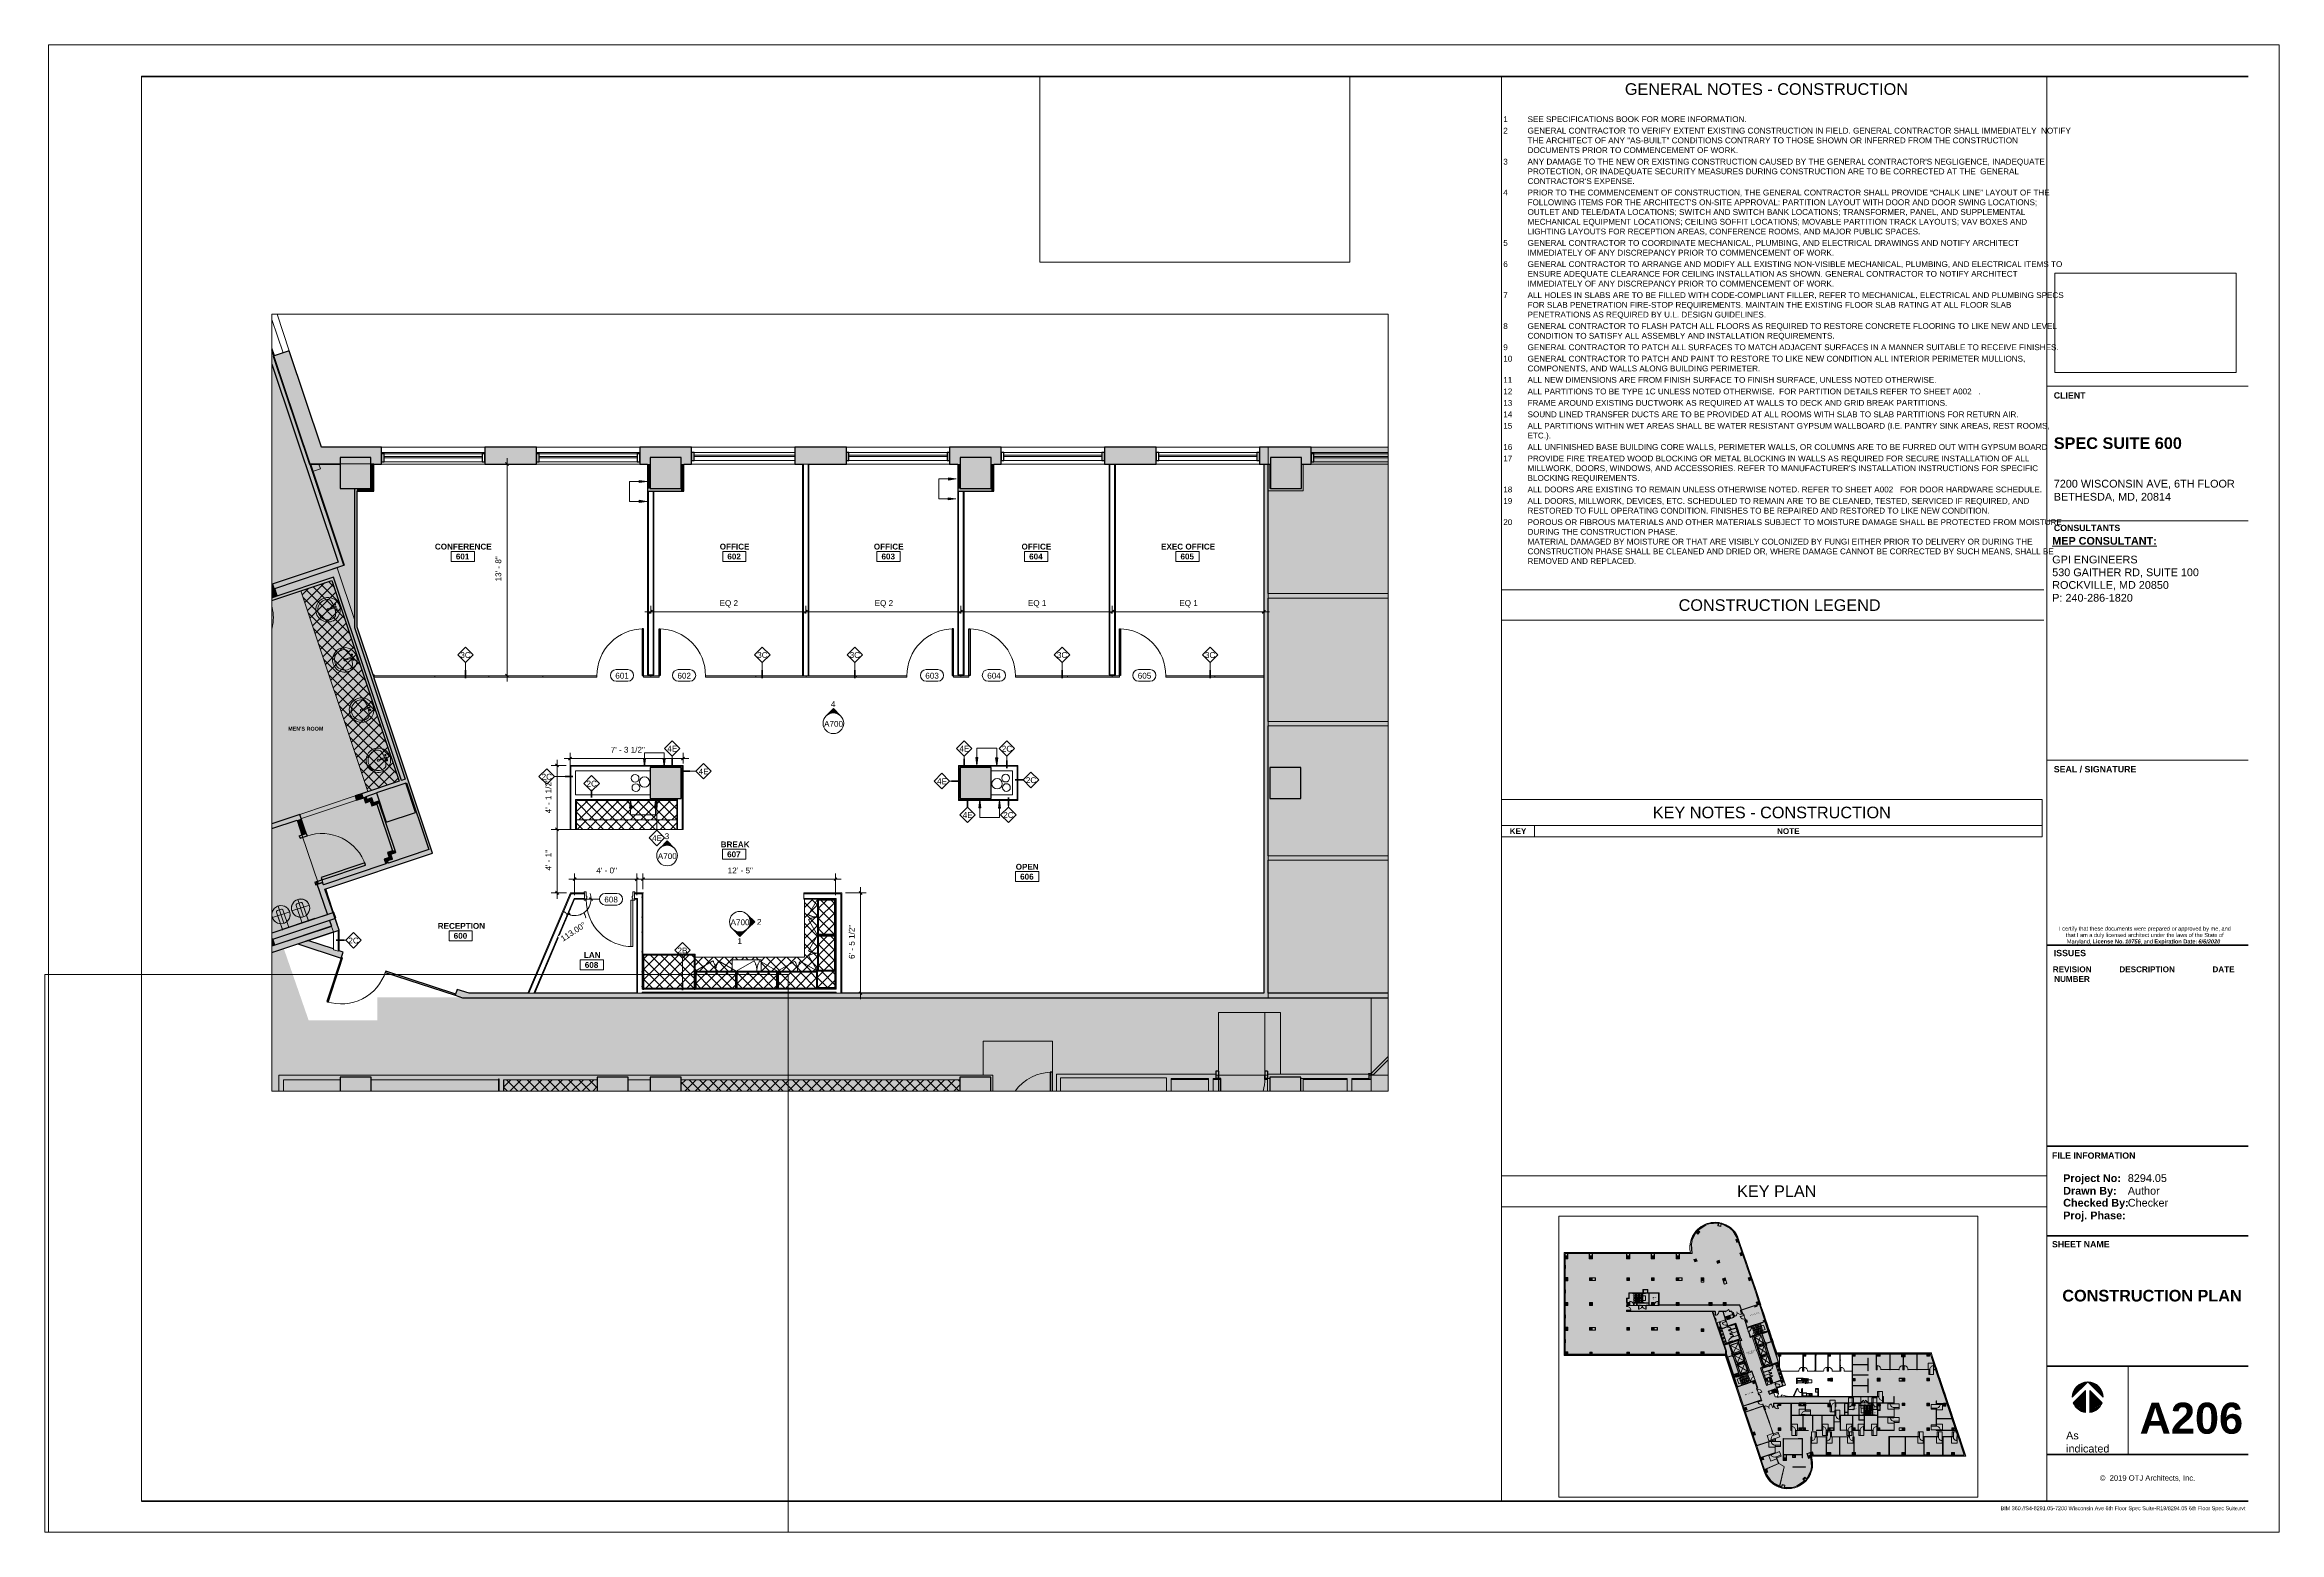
# Paper-space layout 'Layout1' of a CAD drawing. Header units: inches. Extents: x 0 to 36.1, y 0 to 24.
# The model-space entities are those that its viewports show. They can reach past a viewport. Long polylines and large blocks are cut down to what shows.
import ezdxf

# ---------------------------------------------------------------- set-up
doc = ezdxf.new("R2010")
doc.units = ezdxf.units.IN
doc.header["$MEASUREMENT"] = 0
for name, pattern in [('Dash', [0.25, 0.125, -0.125]), ('Dash 1_16_', [0.125, 0.0625, -0.0625]), ('Dash 1_32_', [0.0625, 0.03125, -0.03125]), ('Hidden', [0.28125, 0.1875, -0.09375])]:
    doc.linetypes.add(name, pattern=pattern)
for name, color, linetype, lineweight in [('7200-WISCONSIN-AVE-6TH-FLOOR-031418_dwg _2_', 8, 'Continuous', 9), ('A-ANNO-DIMS', 211, 'Continuous', 9), ('A-ANNO-DIMS-48', 211, 'Continuous', 9), ('A-ANNO-NOTE', 131, 'Continuous', 9), ('A-AREA-IDEN', 2, 'Continuous', 9), ('A-DETL', 90, 'Continuous', 9), ('A-DETL-GENF', 92, 'Continuous', 9), ('A-DETL-THIN', 151, 'Continuous', 9), ('A-DOOR', 31, 'Continuous', 18), ('A-DOOR-FRAM', 31, 'Continuous', 30), ('A-DOOR-IDEN', 31, 'Continuous', 9), ('A-GENM', 13, 'Continuous', 18), ('A-GLAZ-CURT', 52, 'Continuous', 9), ('A-GLAZ-CWMG', 51, 'Continuous', 9), ('A-WALL', 113, 'Continuous', 13), ('A-WALL-IDEN', 211, 'Continuous', 9), ('A-WALL-PATT', 111, 'Continuous', 18), ('Bb-col', 7, 'Continuous', 9), ('Bb-cor', 7, 'Continuous', 9), ('Bb-fix', 7, 'Continuous', 9), ('Bb-glaz', 7, 'Continuous', 9), ('Bb-mullion', 7, 'Continuous', 9), ('Bb-txt', 7, 'Continuous', 9), ('G-ANNO-SCHD', 231, 'Continuous', 9), ('G-ANNO-SYMB', 111, 'Continuous', 9), ('G-ANNO-TEXT', 231, 'Continuous', 9), ('G-ANNO-TTLB', 6, 'Continuous', 9), ('G-ANNO-TTLB-THIN', 151, 'Continuous', 9), ('G-ANNO-TTLB-WIDE', 214, 'Continuous', 50), ('I-FURN', 30, 'Continuous', 9), ('I-WALL', 2, 'Continuous', 18), ('P-SANR-FIXT', 6, 'Continuous', 9), ('Propidex Polylines', 7, 'Continuous', 9), ('Q-CASE', 31, 'Continuous', 9), ('Q-CASE-HDLN', 31, 'Dash', 9), ('Q-SPCQ', 91, 'Continuous', 9), ('S-COLS', 52, 'Continuous', 18)]:
    doc.layers.add(name, color=color, linetype=linetype, lineweight=lineweight)
doc.layers.add('G-ANNO-NPLT', color=191, linetype='Continuous', plot=False)
doc.styles.add('Arial', font='arial.ttf', dxfattribs={"height": 9})
doc.styles.add('Arial_1', font='arial.ttf', dxfattribs={"height": 12})
doc.styles.add('Arial_2', font='arial.ttf', dxfattribs={"height": 4.5})
doc.styles.add('Arial_3', font='arial.ttf', dxfattribs={"height": 0.064781})
doc.styles.add('Arial_B', font='arialbd.ttf', dxfattribs={"height": 0.064781})
doc.styles.add('Arial_B_1', font='arialbd.ttf', dxfattribs={"height": 0.09375})
doc.styles.add('Arial_B_I', font='arialbi.ttf', dxfattribs={"height": 0.064781})
doc.styles.add('Swis721 Lt BT_1', font='swissl.ttf', dxfattribs={"height": 4.5})
doc.styles.add('Swis721 Lt BT_2', font='swissl.ttf', dxfattribs={"height": 0.1875})
doc.styles.add('Swis721 Lt BT_3', font='swissl.ttf', dxfattribs={"height": 0.09375})
doc.styles.add('Swis721 Lt BT_4', font='swissl.ttf', dxfattribs={"height": 0.088084})
doc.styles.add('Swis721 Lt BT_5', font='swissl.ttf', dxfattribs={"height": 0.125})
doc.styles.add('Swis721 Lt BT_6', font='swissl.ttf', dxfattribs={"height": 0.0625})
doc.styles.add('Swis721 Lt BT_B', font='', dxfattribs={"height": 3})
doc.styles.add('Swis721 Lt BT_B_1', font='', dxfattribs={"height": 4.5})
doc.styles.add('Swis721 Lt BT_B_2', font='', dxfattribs={"height": 0.09375})
doc.styles.add('Swis721 Lt BT_B_3', font='', dxfattribs={"height": 0.101562})
doc.styles.add('Swis721 Lt BT_B_4', font='', dxfattribs={"height": 0.125})
doc.styles.add('Swis721 Lt BT_B_5', font='', dxfattribs={"height": 0.5})
doc.styles.add('Swis721 Lt BT_B_6', font='', dxfattribs={"height": 0.1875})
doc.styles.get('Swis721 Lt BT_B').set_extended_font_data('Swis721 Lt BT', bold=True)
doc.styles.get('Swis721 Lt BT_B_1').set_extended_font_data('Swis721 Lt BT', bold=True)
doc.styles.get('Swis721 Lt BT_B_2').set_extended_font_data('Swis721 Lt BT', bold=True)
doc.styles.get('Swis721 Lt BT_B_3').set_extended_font_data('Swis721 Lt BT', bold=True)
doc.styles.get('Swis721 Lt BT_B_4').set_extended_font_data('Swis721 Lt BT', bold=True)
doc.styles.get('Swis721 Lt BT_B_5').set_extended_font_data('Swis721 Lt BT', bold=True)
doc.styles.get('Swis721 Lt BT_B_6').set_extended_font_data('Swis721 Lt BT', bold=True)
doc.dimstyles.new('OTJ_-_3_32__Linear__1_2__Tolerance', dxfattribs={"dimscale": 12, "dimtxt": 4.748918, "dimasz": 0.1875, "dimexe": 0.375, "dimexo": 0.25, "dimgap": 0.25, "dimtad": 1, "dimdec": 1, "dimrnd": 0.5, "dimzin": 3, "dimdsep": 46, "dimlunit": 4, "dimtxsty": 'Swis721 Lt BT_1', "dimblk1": 'OBLIQUE', "dimblk2": 'OBLIQUE', "dimsah": 1, "dimcen": 0.09, "dimdle": 0.375, "dimazin": 0, "dimtfac": 1, "dimtdec": 4, "dimtix": 1, "dimtmove": 0, "dimatfit": 3, "dimfxl": 1, "dimtvp": 1, "dimfrac": 2, "dimtolj": 1, "dimtzin": 0, "dimarcsym": 2})
doc.dimstyles.new('OTJ_-_Angular_-_3_32_', dxfattribs={"dimscale": 12, "dimtxt": 4.748918, "dimasz": 0.1875, "dimexe": 0.375, "dimexo": 0.25, "dimgap": 0.25, "dimtad": 1, "dimdec": 1, "dimrnd": 0.5, "dimzin": 3, "dimdsep": 46, "dimlunit": 4, "dimtxsty": 'Swis721 Lt BT_1', "dimblk1": 'OBLIQUE', "dimblk2": 'OBLIQUE', "dimsah": 1, "dimcen": 0.09, "dimdle": 0.375, "dimazin": 0, "dimtfac": 1, "dimtdec": 4, "dimtix": 1, "dimtmove": 1, "dimatfit": 3, "dimfxl": 1, "dimtvp": 1, "dimtfill": 1, "dimfrac": 2, "dimtolj": 1, "dimtzin": 0, "dimarcsym": 2})
picture_1 = doc.add_image_def('image1.jpg', size_in_pixel=(2551, 1396))
pattern_1 = [(0, (-1271.5816, 0), (15.36, 3.84), [0.634, -10.886, 0.634, -10.886, -61.44]), (0, (-1271.5816, 0), (15.36, 3.84), [-23.04, 0.634, -22.406, 0.634, -10.886, -26.88]), (0, (-1271.5816, 0), (15.36, 3.84), [-57.6, 0.634, -7.046, 0.634, -18.566]), (120, (-1265.8216, 1.92), (-11.0055376, 11.3821502), [0.634, -10.886, 0.634, -10.886, -61.44]), (120, (-1265.8216, 1.92), (-11.0055376, 11.3821502), [-23.04, 0.634, -22.406, 0.634, -10.886, -26.88]), (120, (-1265.8216, 1.92), (-11.0055376, 11.3821502), [-57.6, 0.634, -7.046, 0.634, -18.566]), (240, (-1263.9016, 9.6), (-4.3544624, -15.2221502), [0.634, -10.886, 0.634, -10.886, -61.44]), (240, (-1263.9016, 9.6), (-4.3544624, -15.2221502), [-23.04, 0.634, -22.406, 0.634, -10.886, -26.88]), (240, (-1263.9016, 9.6), (-4.3544624, -15.2221502), [-57.6, 0.634, -7.046, 0.634, -18.566])]
pattern_2 = [(45, (-1271.5816, 0), (-4.006467, 4.006467), []), (135, (-1271.5816, 0), (-4.006467, -4.006467), [])]
pattern_3 = [(225, (3308.74, 898.054), (4.006467, -4.006467), []), (315, (3308.74, 898.054), (4.006467, 4.006467), [])]
pattern_4 = [(225, (3340.605, 898.054), (4.006467, -4.006467), []), (315, (3340.605, 898.054), (4.006467, 4.006467), [])]
pattern_5 = [(225, (3371.683, 898.054), (4.006467, -4.006467), []), (315, (3371.683, 898.054), (4.006467, 4.006467), [])]
pattern_6 = [(135, (972.062, -3385.925), (-4.006467, -4.006467), []), (225, (972.062, -3385.925), (4.006467, -4.006467), [])]
pattern_7 = [(135, (944.174, -3385.925), (-4.006467, -4.006467), []), (225, (944.174, -3385.925), (4.006467, -4.006467), [])]
pattern_8 = [(225, (3276.874, 895.101), (4.006467, -4.006467), []), (315, (3276.874, 895.101), (4.006467, 4.006467), [])]
pattern_9 = [(0, (2072.32, 0), (192, 48), [7.92, -136.08, 7.92, -136.08, -768]), (0, (2072.32, 0), (192, 48), [-288, 7.92, -280.08, 7.92, -136.08, -336]), (0, (2072.32, 0), (192, 48), [-720, 7.92, -88.08, 7.92, -232.08]), (120, (2144.32, 24), (-137.5692, 142.2769), [7.92, -136.08, 7.92, -136.08, -768]), (120, (2144.32, 24), (-137.5692, 142.2769), [-288, 7.92, -280.08, 7.92, -136.08, -336]), (120, (2144.32, 24), (-137.5692, 142.2769), [-720, 7.92, -88.08, 7.92, -232.08]), (240, (2168.32, 120), (-54.4308, -190.2769), [7.92, -136.08, 7.92, -136.08, -768]), (240, (2168.32, 120), (-54.4308, -190.2769), [-288, 7.92, -280.08, 7.92, -136.08, -336]), (240, (2168.32, 120), (-54.4308, -190.2769), [-720, 7.92, -88.08, 7.92, -232.08])]
pattern_10 = [(45, (2072.32, 0), (-50.0773, 50.0773), []), (135, (2072.32, 0), (-50.0773, -50.0773), [])]

# ---------------------------------------------------------------- blocks, each defined once
blk = doc.blocks.new('Titleblock - 24 x 36 - MD-6820857-CONSTRUCTION PLAN')
at = {"layer": 'G-ANNO-TTLB'}
h = blk.add_hatch(color=256, dxfattribs=at)
edge = h.paths.add_edge_path(flags=0)
edge.add_line((32.921, 2.436), (32.672, 2.187))
edge.add_arc((32.921, 2.187), 0.249, 90, 180, ccw=False)
h = blk.add_hatch(color=256, dxfattribs=at)
edge = h.paths.add_edge_path(flags=0)
edge.add_line((32.688, 2.1), (32.884, 2.296))
edge.add_line((32.884, 2.296), (32.884, 1.941))
edge.add_arc((32.921, 2.187), 0.249, 200.6073, 261.5435, ccw=False)
h = blk.add_hatch(color=256, dxfattribs=at)
edge = h.paths.add_edge_path(flags=0)
edge.add_line((33.169, 2.187), (32.921, 2.436))
edge.add_arc((32.921, 2.187), 0.249, 0, 90, ccw=False)
h = blk.add_hatch(color=256, dxfattribs=at)
edge = h.paths.add_edge_path(flags=0)
edge.add_line((32.957, 2.296), (33.153, 2.1))
edge.add_arc((32.921, 2.187), 0.249, 278.4565, 339.3927, ccw=False)
edge.add_line((32.957, 1.941), (32.957, 2.296))
at = {"layer": 'A-ANNO-NOTE'}
for p, q in [((32.672, 2.187), (32.921, 2.436)), ((32.921, 2.436), (32.672, 2.187)), ((32.672, 2.187), (32.921, 2.436)), ((32.688, 2.1), (32.884, 2.296)), ((32.884, 2.296), (32.688, 2.1)), ((32.884, 2.296), (32.688, 2.1)), ((32.884, 1.941), (32.884, 2.296)), ((32.884, 2.296), (32.884, 1.941)), ((32.884, 1.941), (32.884, 2.296)), ((32.921, 2.436), (33.169, 2.187)), ((33.169, 2.187), (32.921, 2.436)), ((32.921, 2.436), (33.169, 2.187)), ((32.957, 1.941), (32.957, 2.296)), ((32.957, 2.296), (32.957, 1.941)), ((33.153, 2.1), (32.957, 2.296)), ((32.957, 2.296), (33.153, 2.1)), ((32.957, 2.296), (32.957, 1.941)), ((33.153, 2.1), (32.957, 2.296))]:
    blk.add_line(p, q, dxfattribs=at)
for start, end in [(90, 180), (90, 180), (90, 180), (360, 90), (360, 90), (360, 90), (200.6073, 261.5435), (200.6073, 261.5435), (200.6073, 261.5435), (278.4565, 339.3927), (278.4565, 339.3927), (278.4565, 339.3927)]:
    blk.add_arc((32.921, 2.187), 0.249, start, end, dxfattribs=at)
at = {"layer": 'G-ANNO-TTLB'}
for p, q in [((0.012, 24.012), (0.012, 0.012)), ((36.013, 24.012), (0.012, 24.012)), ((36.013, 0.012), (36.013, 24.012)), ((16.013, 20.502), (16.013, 23.502)), ((21.013, 20.502), (21.013, 23.502)), ((16.013, 20.502), (21.013, 20.502)), ((32.262, 18.502), (35.512, 18.502)), ((32.262, 18.502), (35.512, 18.502)), ((0.012, 0.012), (36.013, 0.012))]:
    blk.add_line(p, q, dxfattribs=at)
at = {"layer": 'G-ANNO-TTLB-THIN'}
for p, q in [((32.262, 16.331), (35.512, 16.331)), ((32.262, 12.47), (35.512, 12.47)), ((33.575, 2.69), (33.575, 1.262))]:
    blk.add_line(p, q, dxfattribs=at)
at = {"layer": 'G-ANNO-TTLB-WIDE'}
for p, q in [((35.512, 23.502), (1.512, 23.502)), ((32.262, 9.481), (35.512, 9.481)), ((35.512, 6.238), (32.262, 6.238)), ((35.512, 4.791), (32.262, 4.791)), ((32.262, 2.69), (35.512, 2.69)), ((32.262, 1.262), (35.512, 1.262)), ((1.512, 0.512), (32.262, 0.512)), ((32.262, 0.512), (35.512, 0.512))]:
    blk.add_line(p, q, dxfattribs=at)
at = {"layer": 'G-ANNO-TTLB', "attachment_point": 1}
for s, insert, char_height, width, style in [('CLIENT', (32.373, 18.405), 0.1016, 0.57128, 'Swis721 Lt BT_B_3'), ('CONSULTANTS', (32.374, 16.266), 0.10156, 1.19938, 'Swis721 Lt BT_B_3'), ('\\LMEP CONSULTANT:', (32.348, 16.07), 0.125, 1.94425, 'Swis721 Lt BT_B_4'), ('SEAL / SIGNATURE', (32.373, 12.373), 0.10156, 1.48344, 'Swis721 Lt BT_B_3'), ('I certify that these documents were prepared or approved by me, and ', (32.459, 9.783), 0.06478, 3.333, 'Arial_3'), ('ISSUES', (32.373, 9.407), 0.1016, 0.58075, 'Swis721 Lt BT_B_3'), ('that I am a duly licensed architect under the laws of the State of ', (32.569, 9.679), 0.06478, 3.06472, 'Arial_3'), ('Maryland, ', (32.584, 9.575), 0.0648, 0.50184, 'Arial_3'), ('License No. ', (32.998, 9.575), 0.06478, 0.63756, 'Arial_B'), ('10756', (33.524, 9.575), 0.0648, 0.29984, 'Arial_B_I'), (', and ', (33.772, 9.575), 0.0648, 0.27144, 'Arial_3'), ('Expiration Date: ', (33.996, 9.575), 0.06478, 0.86166, 'Arial_B'), ('6/6/2020', (34.707, 9.575), 0.0648, 0.42294, 'Arial_B_I'), ('REVISION', (32.357, 9.14), 0.0937, 0.76381, 'Arial_B_1'), ('DESCRIPTION', (33.432, 9.14), 0.09375, 1.09838, 'Arial_B_1'), ('DATE', (34.934, 9.14), 0.0937, 0.43556, 'Arial_B_1'), ('NUMBER', (32.38, 8.984), 0.0937, 0.71016, 'Arial_B_1'), ('FILE INFORMATION', (32.344, 6.138), 0.10156, 1.51816, 'Swis721 Lt BT_B_3'), ('Project No:', (32.525, 5.786), 0.125, 1.05103, 'Swis721 Lt BT_B_4'), ('Drawn By:', (32.525, 5.583), 0.125, 0.96581, 'Swis721 Lt BT_B_4'), ('Checked By:', (32.525, 5.389), 0.125, 1.20253, 'Swis721 Lt BT_B_4'), ('Proj. Phase:', (32.525, 5.185), 0.125, 1.13625, 'Swis721 Lt BT_B_4'), ('SHEET NAME', (32.344, 4.708), 0.1016, 1.04156, 'Swis721 Lt BT_B_3'), ('©  2019 OTJ Architects, Inc.', (33.116, 0.93), 0.08808, 1.85587, 'Swis721 Lt BT_4')]:
    blk.add_mtext(s, dxfattribs=dict(at, insert=insert, char_height=char_height, width=width, style=style))
at = {"layer": 'G-ANNO-TTLB'}
image = blk.add_image(picture_1, insert=(32.391, 18.726), size_in_units=(2.926, 1.601), dxfattribs=at)
image.dxf.flags = 7
blk = doc.blocks.new('7200-WISCONSIN-AVE-6TH-FLOOR-031418_dwg _2_-7392751-Level 06  CONSTRUCTION')
at = {"layer": 'Bb-col'}
for p, q in [((2983.42, 1307.129), (2984.7, 1303.299)), ((2984.7, 1303.299), (2978.532, 1301.237)), ((2947.988, 1214.405), (2947.027, 1214.084)), ((2951.158, 1204.921), (2949.18, 1210.839)), ((3058.343, 1037.252), (3050.738, 1060.005)), ((3718.25, 831.118), (3718.25, 821.448)), ((3745.75, 821.448), (3745.75, 831.118))]:
    blk.add_line(p, q, dxfattribs=at)
at = {"layer": 'Bb-col', "flags": 128}
for points in [[(3720.499, 1288.129), (3720, 1288.129), (3720, 1307.129)], [(3720.499, 1288.129), (3720, 1288.129), (3720, 1307.129)], [(3265.75, 833.754), (3265.75, 833.879), (3202.25, 833.879), (3202.25, 833.754)]]:
    blk.add_lwpolyline(points, dxfattribs=at)
at = {"layer": 'Bb-cor'}
for p, q in [((2960.408, 1394.897), (2950.937, 1423.236)), ((2947.027, 1419.153), (2955.665, 1393.312)), ((2947.027, 1397.072), (2949.026, 1391.094)), ((2979.822, 1336.817), (2985.4, 1320.129)), ((3112, 1320.129), (3032, 1320.129)), ((3232, 1320.129), (3152, 1320.129)), ((3272, 1320.129), (3352, 1320.129)), ((3392, 1320.129), (3472, 1320.129)), ((3512, 1320.129), (3592, 1320.129)), ((3632, 1320.129), (3712, 1320.129)), ((3752, 1320.129), (3811.671, 1320.129)), ((3032, 1316.129), (3110, 1316.129)), ((3152, 1316.129), (3230, 1316.129)), ((3752, 1316.129), (3811.671, 1316.129)), ((3032, 1307.129), (3112, 1307.129)), ((3232, 1307.129), (3152, 1307.129)), ((3272, 1307.129), (3352, 1307.129)), ((3472, 1307.129), (3392, 1307.129)), ((3512, 1307.129), (3592, 1307.129)), ((3632, 1307.129), (3712, 1307.129)), ((3811.671, 1307.129), (3752, 1307.129)), ((2998.251, 1231.206), (2947.988, 1214.405)), ((3013, 1180.784), (3025.358, 1143.816)), ((3026.169, 1141.389), (3071.493, 1005.799)), ((3021.429, 1053.382), (3011.372, 1050.02)), ((3040.34, 1007.511), (3036.549, 1006.244)), ((3040.348, 1001.187), (3039.082, 1004.974)), ((3037.814, 1002.449), (3034.024, 1001.182)), ((2988.035, 977.893), (2989.048, 974.862)), ((2990.001, 957.998), (2980.442, 954.803)), ((2950.093, 944.658), (2947.027, 943.633)), ((3798.5, 833.879), (3800.3, 833.879)), ((3672.5, 830.379), (3643.5, 830.379)), ((3680, 830.379), (3676, 830.379)), ((3745.75, 830.379), (3780, 830.379))]:
    blk.add_line(p, q, dxfattribs=at)
at = {"layer": 'Bb-cor', "flags": 128}
for points in [[(3467.808, 1307.129), (3405.38, 1307.129), (3472, 1307.129)], [(3745.75, 1307.129), (3745.75, 1286.379), (3718.797, 1286.379)], [(2979.009, 1301.397), (3003.316, 1228.682), (2949.256, 1210.611)], [(2951.155, 1204.92), (2994.785, 1219.504), (3047.416, 1062.054)], [(3019.914, 1049.701), (3020.703, 1047.34), (3024.497, 1048.608), (3025.765, 1044.814), (3029.559, 1046.083), (3042.874, 1006.249)], [(2947.027, 1028.511), (2968.694, 1035.754), (2974.241, 1019.156), (2970.922, 1018.047), (2970.289, 1019.941)], [(3068.483, 1008.483), (3037.189, 998.022), (3036.557, 999.912)], [(3035.289, 997.387), (2986.923, 981.22), (2985.655, 985.013), (2982.335, 983.904), (2982.972, 981.999)], [(3678.25, 833.879), (3680, 833.879), (3680, 830.379), (3681.8, 830.379)], [(3718.25, 833.879), (3716, 833.879), (3716, 830.379), (3718.25, 830.379)], [(3797, 833.879), (3798.5, 833.879), (3798.5, 830.379), (3783.5, 830.379)]]:
    blk.add_lwpolyline(points, dxfattribs=at)
at = {"layer": 'Bb-cor'}
blk.add_arc((2915.122, 1188.13), 33, 345.6433, 14.3332, dxfattribs=at)
at = {"layer": 'Bb-glaz'}
for p, q in [((3034, 1315.129), (3110, 1315.129)), ((3154, 1315.129), (3230, 1315.129)), ((3754, 1315.129), (3811.671, 1315.129))]:
    blk.add_line(p, q, dxfattribs=at)
at = {"layer": 'Bb-mullion', "flags": 128}
for points in [[(3034, 1315.004), (3034, 1316.129), (3032, 1316.129)], [(3112, 1316.129), (3110, 1316.129), (3110, 1315.004)], [(3154, 1315.004), (3154, 1316.129), (3152, 1316.129)], [(3232, 1316.129), (3230, 1316.129), (3230, 1315.004)], [(3754, 1315.004), (3754, 1316.129), (3752, 1316.129)]]:
    blk.add_lwpolyline(points, dxfattribs=at)
at = {"layer": 'Propidex Polylines'}
for p, q in [((3013, 1180.784), (3025.357, 1143.816)), ((3025.357, 1143.816), (3013, 1180.784)), ((3026.169, 1141.388), (3071.493, 1005.798)), ((3071.493, 1005.798), (3026.169, 1141.388)), ((2982.971, 981.999), (2970.289, 1019.941)), ((2970.289, 1019.941), (2982.971, 981.999)), ((3718.25, 833.879), (3678.25, 833.879)), ((3811.671, 833.879), (3797, 833.879))]:
    blk.add_line(p, q, dxfattribs=at)
at = {"layer": 'Propidex Polylines', "flags": 128}
for points in [[(2951.158, 1204.92), (2949.255, 1210.611), (2997.625, 1226.78), (3003.316, 1228.682), (2977.093, 1307.129)], [(2977.093, 1307.129), (3003.316, 1228.682), (2997.625, 1226.78), (3011, 1186.767)], [(3011, 1186.767), (2997.625, 1226.78), (2949.255, 1210.611), (2951.158, 1204.92)]]:
    blk.add_lwpolyline(points, dxfattribs=at)
blk = doc.blocks.new('Concrete-Rectangular-Column - 24 x 24-7025868-Level 06  CONSTRUCTION')
at = {"layer": 'S-COLS', "lineweight": 9}
blk.add_hatch(color=7, dxfattribs=at).paths.add_polyline_path([(12, 1.33), (12, 12), (-12, 12), (-12, 1.33)], flags=0)
at = {"layer": 'S-COLS', "color": 8, "lineweight": 30}
for p, q in [((12, 12), (-12, 12)), ((-12, 12), (-12, 1.33)), ((12, 1.33), (12, 12))]:
    blk.add_line(p, q, dxfattribs=at)
blk = doc.blocks.new('Concrete-Rectangular-Column - 24 x 24-V1-Level 06  CONSTRUCTION')
at = {"layer": 'S-COLS', "lineweight": 9}
blk.add_hatch(color=7, dxfattribs=at).paths.add_polyline_path([(-12, -8.625), (-12, -12), (12, -12), (12, 12), (-12, 12), (-12, 7.75)], flags=0)
at = {"layer": 'S-COLS', "color": 8, "lineweight": 30}
for p, q in [((12, 12), (-12, 12)), ((-12, 12), (-12, -12)), ((12, -12), (12, 12)), ((-12, -12), (12, -12))]:
    blk.add_line(p, q, dxfattribs=at)
blk = doc.blocks.new('Single Flush - OTJ_SOLIDFLUSH_ALUM-7024947-Level 06  CONSTRUCTION')
at = {"layer": 'A-DOOR', "color": 8, "lineweight": 30}
for p, q in [((16.15625, 37.5625), (16.15625, 1.75)), ((17.90625, 37.5625), (16.15625, 37.5625)), ((17.90625, 1.75), (17.90625, 37.5625)), ((16.15625, 1.75), (17.90625, 1.75))]:
    blk.add_line(p, q, dxfattribs=at)
at = {"layer": 'A-DOOR', "lineweight": 9}
blk.add_arc((17.90625, 1.75), 35.8125, 90, 180.5, dxfattribs=at)
at = {"layer": 'A-DOOR-FRAM', "color": 8}
for p, q in [((-20, -4), (-20, 1.75)), ((-20, 1.75), (-18, 1.75)), ((-18, -4), (-18, 1.75)), ((18.000004, -4), (18.000004, 1.75)), ((18.000004, 1.75), (20.000004, 1.75)), ((20.000004, -4), (20.000004, 1.75)), ((-20, -4), (-18, -4)), ((18.000004, -4), (20.000004, -4))]:
    blk.add_line(p, q, dxfattribs=at)
blk = doc.blocks.new('Sink Vanity-Round - 19_ x 19_-6976172-Level 06  CONSTRUCTION')
at = {"layer": 'P-SANR-FIXT'}
for p, q in [((3.43, 9.728), (3.43, 5.364)), ((4.18, 9.728), (4.18, 5.364))]:
    blk.add_line(p, q, dxfattribs=at)
for centre, radius, start, end in [((3.805, 3.353), 9.5, 90, 270), ((3.805, 3.353), 9.5, 270, 90), ((1.805, 9.728), 0.5, 360, 180), ((3.805, 9.728), 0.375, 360, 180), ((5.805, 9.728), 0.5, 360, 180), ((1.805, 9.728), 0.5, 180, 360), ((5.805, 9.728), 0.5, 180, 360), ((3.805, -9.174), 17.806, 91.2067, 109.2086), ((3.805, -9.174), 17.806, 70.7914, 88.7933), ((0.054, 4.105), 4.116, 120.7927, 162.1904), ((7.556, 4.105), 4.116, 17.8096, 59.2073), ((3.805, 3.353), 7.929, 165.3071, 14.6929), ((3.805, 5.364), 0.375, 180, 360), ((3.805, 3.353), 0.813, 360, 180), ((3.805, 3.353), 0.813, 180, 360)]:
    blk.add_arc(centre, radius, start, end, dxfattribs=at)
blk = doc.blocks.new('WOMENS_ SINKS7 - WOMENS_ SINKS-6973106-Level 06  CONSTRUCTION')
at = {"layer": 'Q-CASE'}
h = blk.add_hatch(dxfattribs=at)
h.set_pattern_fill('FP_2', color=256, style=0, pattern_type=2)
h.set_pattern_definition([(26.517, (-94.918, 994.024), (-2.529661, 5.069948), []), (116.517, (-94.918, 994.024), (-5.069948, -2.529661), [])])
h.paths.add_polyline_path([(3104.605, 1035.178), (3129.999, 1035.178), (3129.999, 1199.178), (3104.605, 1199.178), (3104.605, 1039.976)], flags=0)
blk.add_line((3104.605, 1199.178), (3104.605, 1035.178), dxfattribs=at)
blk = doc.blocks.new('P-Drinking_Fountain-Wall_Mounted - HI-LO-7024951-Level 06  CONSTRUCTION')
at = {"layer": 'P-SANR-FIXT'}
for p, q in [((19.067, 6.063), (19.067, 20.188)), ((35.067, 6.063), (35.067, 20.188)), ((20.692, 17.125), (17.442, 17.125)), ((20.692, 17.125), (17.442, 17.125)), ((36.692, 17.125), (33.442, 17.125)), ((36.692, 17.125), (33.442, 17.125)), ((16.442, 16.125), (16.442, 1.775)), ((16.442, 16.125), (16.442, 1.625)), ((21.692, 1.775), (21.692, 16.125)), ((21.692, 1.625), (21.692, 16.125)), ((32.442, 16.125), (32.442, 1.775)), ((32.442, 16.125), (32.442, 1.625)), ((37.692, 1.775), (37.692, 16.125)), ((37.692, 1.625), (37.692, 16.125)), ((26.255, 13.125), (12.005, 13.125)), ((42.255, 13.125), (28.005, 13.125)), ((43.067, 2.125), (11.067, 2.125)), ((11.067, 2.125), (11.067, 1.625)), ((11.067, 2.125), (11.067, 1.625)), ((43.067, 2.125), (11.067, 2.125)), ((43.067, 1.625), (43.067, 2.125)), ((43.067, 1.625), (43.067, 2.125))]:
    blk.add_line(p, q, dxfattribs=at)
for centre in [(19.067, 13.125), (35.067, 13.125)]:
    blk.add_circle(centre, 7.063, dxfattribs=at)
for centre, radius, start, end in [((19.067, 13.125), 7.063, 360, 160.4686), ((35.067, 13.125), 7.063, 360, 180), ((17.442, 16.125), 1, 90, 180), ((17.442, 16.125), 1, 90, 180), ((20.692, 16.125), 1, 360, 90), ((20.692, 16.125), 1, 360, 90), ((33.442, 16.125), 1, 90, 180), ((33.442, 16.125), 1, 90, 180), ((36.692, 16.125), 1, 0, 90), ((36.692, 16.125), 1, 360, 90), ((19.067, 13.125), 7.063, 166.666, 180), ((19.067, 13.125), 7.063, 180, 247.9798), ((19.067, 13.125), 7.063, 292.0202, 360), ((35.067, 13.125), 7.063, 180, 247.98), ((35.067, 13.125), 7.063, 292.02, 360), ((16.592, 1.775), 0.15, 180, 270), ((21.542, 1.775), 0.15, 270, 0), ((32.592, 1.775), 0.15, 180, 270), ((37.542, 1.775), 0.15, 270, 360)]:
    blk.add_arc(centre, radius, start, end, dxfattribs=at)
blk = doc.blocks.new('Single Flush - OTJ_SOLIDFLUSH_ALUM-7025323-Level 06  CONSTRUCTION')
at = {"layer": 'A-DOOR', "color": 8, "lineweight": 30}
for p, q in [((16.156, 37.312), (16.156, 22.58)), ((17.906, 37.312), (16.156, 37.312)), ((17.906, 22.58), (17.906, 37.312))]:
    blk.add_line(p, q, dxfattribs=at)
at = {"layer": 'A-DOOR', "lineweight": 9}
blk.add_arc((17.906, 1.5), 35.812, 90, 143.8969, dxfattribs=at)
at = {"layer": 'A-GENM', "linetype": 'Dash 1_32_', "lineweight": 9}
for p, q in [((-35.906, 61.313), (17.906, 61.313)), ((-35.906, 34.886), (-35.906, 61.313)), ((17.906, 22.58), (17.906, 61.313))]:
    blk.add_line(p, q, dxfattribs=at)
blk = doc.blocks.new('C-Counter Top - ADJ HEIGHT-7025326-Level 06  CONSTRUCTION')
at = {"layer": 'Q-CASE'}
h = blk.add_hatch(dxfattribs=at)
h.set_pattern_fill('FP_3', color=256, style=0, pattern_type=2)
h.set_pattern_definition([(45, (-3311.262, -831.118), (-4.006467, 4.006467), []), (135, (-3311.262, -831.118), (-4.006467, -4.006467), [])])
h.paths.add_polyline_path([(168.738, -9.67), (168.738, -0.864), (-47.262, -0.864), (-47.262, -9.67), (68.087, -9.67)], flags=0)
blk = doc.blocks.new('Casework 14 - Casework 3-6973266-Level 06  CONSTRUCTION')
at = {"layer": 'Q-CASE'}
h = blk.add_hatch(dxfattribs=at)
h.set_pattern_fill('FP_4', color=256, style=0, pattern_type=2)
h.set_pattern_definition([(45, (3.807, 23.187), (-4.006467, 4.006467), []), (135, (3.807, 23.187), (-4.006467, -4.006467), [])])
h.paths.add_polyline_path([(3130.465, 844.635), (3202.807, 844.635), (3202.807, 853.44), (3130.465, 853.437)], flags=0)
blk.add_line((3130.465, 853.44), (3130.465, 844.635), dxfattribs=at)
blk = doc.blocks.new('System Panel - Glazed-7025416-Level 06  CONSTRUCTION')
at = {"layer": 'A-GLAZ-CURT', "lineweight": 18}
for p, q in [((38, 1.75), (-38, 1.75)), ((-38, 1.75), (-38, 0.75)), ((38, 0.75), (38, 1.75)), ((-38, 0.75), (38, 0.75))]:
    blk.add_line(p, q, dxfattribs=at)
blk = doc.blocks.new('System Panel - Glazed-7025414-Level 06  CONSTRUCTION')
at = {"layer": 'A-GLAZ-CURT', "lineweight": 18}
for p, q in [((38, 1.75), (-38, 1.75)), ((-38, 1.75), (-38, 0.75)), ((38, 0.75), (38, 1.75)), ((-38, 0.75), (38, 0.75))]:
    blk.add_line(p, q, dxfattribs=at)
blk = doc.blocks.new('System Panel - Glazed-V2-Level 06  CONSTRUCTION')
at = {"layer": 'A-GLAZ-CURT', "lineweight": 18}
for p, q in [((38, 1.75), (-19.671, 1.75)), ((38, 0.75), (38, 1.75)), ((-19.671, 0.75), (38, 0.75))]:
    blk.add_line(p, q, dxfattribs=at)
blk = doc.blocks.new('Rectangular Mullion - 2_ x 6_ rectangular-7025375-Level 06  CONSTRUCTION')
at = {"layer": 'A-GLAZ-CWMG', "lineweight": 30}
for p, q in [((-1, 1.375), (1, 1.375)), ((-1, -4.875), (-1, 1.375)), ((1, 1.375), (1, -4.875)), ((1, -4.875), (-1, -4.875))]:
    blk.add_line(p, q, dxfattribs=at)
blk = doc.blocks.new('Rectangular Mullion - 2_ x 6_ rectangular-V3-Level 06  CONSTRUCTION')
at = {"layer": 'A-GLAZ-CWMG', "lineweight": 30}
for p, q in [((-1, 1.375), (1, 1.375)), ((-1, -4.875), (-1, 1.375)), ((1, 1.375), (1, -4.875)), ((1, -4.875), (-1, -4.875))]:
    blk.add_line(p, q, dxfattribs=at)
blk = doc.blocks.new('Rectangular Mullion - 2_ x 6_ rectangular-7025419-Level 06  CONSTRUCTION')
at = {"layer": 'A-GLAZ-CWMG'}
for p, q in [((3394, 1316.129), (3470, 1316.129)), ((3394, 1309.879), (3470, 1309.879))]:
    blk.add_line(p, q, dxfattribs=at)
blk = doc.blocks.new('Rectangular Mullion - 2_ x 6_ rectangular-V4-Level 06  CONSTRUCTION')
at = {"layer": 'A-GLAZ-CWMG'}
for p, q in [((3514, 1316.129), (3590, 1316.129)), ((3514, 1309.879), (3590, 1309.879))]:
    blk.add_line(p, q, dxfattribs=at)
blk = doc.blocks.new('Rectangular Mullion - 2_ x 6_ rectangular-V5-Level 06  CONSTRUCTION')
at = {"layer": 'A-GLAZ-CWMG'}
for p, q in [((3754, 1315.004), (3811.671, 1315.004)), ((3754, 1308.754), (3811.671, 1308.754))]:
    blk.add_line(p, q, dxfattribs=at)
blk = doc.blocks.new('Single Flush - OTJ_SOLIDFLUSH_ALUM-7025322-Level 06  CONSTRUCTION')
at = {"layer": 'A-DOOR', "color": 8, "lineweight": 30}
for p, q in [((16.156, 11.42), (16.156, 1.75)), ((17.906, 1.75), (17.906, 11.42)), ((16.156, 1.75), (17.906, 1.75))]:
    blk.add_line(p, q, dxfattribs=at)
at = {"layer": 'A-DOOR', "lineweight": 9}
blk.add_arc((17.906, 1.75), 35.812, 164.3159, 180.5, dxfattribs=at)
at = {"layer": 'A-DOOR-FRAM', "color": 8}
for p, q in [((-20, -4), (-20, 1.75)), ((-20, 1.75), (-18, 1.75)), ((-18, -4), (-18, 1.75)), ((18, -4), (18, 1.75)), ((18, 1.75), (20, 1.75)), ((20, -4), (20, 1.75)), ((-20, -4), (-18, -4)), ((18, -4), (20, -4))]:
    blk.add_line(p, q, dxfattribs=at)
at = {"layer": 'A-GENM', "linetype": 'Dash 1_32_', "lineweight": 9}
for p, q in [((17.906, 1.75), (17.906, 11.42)), ((17.875, 1.75), (17.906, 1.75)), ((-29.906, -1.75), (-29.906, -49.562)), ((-17.906, -1.75), (-17.906, -49.562)), ((17.875, -1.75), (17.906, -1.75)), ((17.906, -1.75), (17.906, -49.562)), ((-17.906, -49.562), (-29.906, -49.562)), ((-17.906, -49.562), (17.906, -49.562))]:
    blk.add_line(p, q, dxfattribs=at)
blk = doc.blocks.new('Double Flush - Int-F-WDMF-72_ x 84_-7039659-Level 06  CONSTRUCTION')
at = {"layer": 'A-DOOR', "color": 8, "lineweight": 30}
for p, q in [((-35.906, 2.25), (-22.829, 15.327)), ((-22.829, 12.853), (-34.669, 1.013)), ((-34.669, 1.013), (-35.906, 2.25))]:
    blk.add_line(p, q, dxfattribs=at)
at = {"layer": 'A-DOOR-FRAM', "color": 8}
for p, q in [((-38, 2.25), (-36, 2.25)), ((-38, 2.25), (-38, 1.75)), ((-36, -2.25), (-36, 2.25)), ((-38, 1.75), (-37.5, 1.75)), ((-37.5, -1.75), (-37.5, 1.75)), ((-38, -1.75), (-37.5, -1.75)), ((-38, -2.25), (-38, -1.75)), ((-38, -2.25), (-36, -2.25))]:
    blk.add_line(p, q, dxfattribs=at)
at = {"layer": 'A-GENM', "linetype": 'Dash 1_32_', "lineweight": 9}
for p, q in [((-35.906, 1.75), (-35.906, 60.886)), ((-35.906, -1.75), (-35.906, -11.42))]:
    blk.add_line(p, q, dxfattribs=at)
blk = doc.blocks.new('Conference Wood wall11 - Conference Wood wall-6974516-Level 06  CONSTRUCTION')
at = {"layer": 'Q-CASE', "lineweight": 30}
for p, q in [((3122.459, 830.684), (3122.459, 821.448)), ((3122.997, 830.684), (3122.459, 830.684)), ((3122.997, 821.448), (3122.997, 830.684))]:
    blk.add_line(p, q, dxfattribs=at)
blk = doc.blocks.new('Door - Glass Single - Full Rail - Long Handle-7436176-Level 06  CONSTRUCTION')
at = {"layer": 'A-DOOR', "color": 8, "lineweight": 30}
for p, q in [((17, 38), (17, 2)), ((18, 38), (17, 38)), ((18, 2.4375), (18, 38)), ((17, 2), (18, 2))]:
    blk.add_line(p, q, dxfattribs=at)
at = {"layer": 'A-DOOR', "lineweight": 9}
blk.add_arc((18, 2), 36, 90, 180.5, dxfattribs=at)
blk = doc.blocks.new('System Panel - Glazed-7348313-Level 06  CONSTRUCTION')
at = {"layer": 'A-GLAZ-CURT'}
blk.add_hatch(color=7, dxfattribs=at).paths.add_polyline_path([(28.5, -1.75), (28.5, -0.75), (-28.5, -0.75), (-28.5, -1.75), (23.197, -1.75)], flags=0)
at = {"layer": 'A-GLAZ-CURT', "color": 8, "lineweight": 30}
for p, q in [((28.5, -0.75), (-28.5, -0.75)), ((-28.5, -0.75), (-28.5, -1.75)), ((28.5, -1.75), (28.5, -0.75)), ((-28.5, -1.75), (28.5, -1.75))]:
    blk.add_line(p, q, dxfattribs=at)
blk = doc.blocks.new('Door - Glass Single - Full Rail - Short Handle_8_-7452712-Level 06  CONSTRUCTION')
at = {"layer": 'A-DOOR', "lineweight": 30}
for p, q in [((17, 38), (17, 2)), ((18, 38), (17, 38)), ((18, 2), (18, 38)), ((17, 2), (18, 2))]:
    blk.add_line(p, q, dxfattribs=at)
at = {"layer": 'A-DOOR', "lineweight": 9}
blk.add_arc((18, 2), 36, 90, 180.5, dxfattribs=at)
blk = doc.blocks.new('Door - Glass Single - Full Rail - Short Handle_8_-7452701-Level 06  CONSTRUCTION')
at = {"layer": 'A-DOOR', "lineweight": 30}
for p, q in [((17, -2), (18, -2)), ((17, -38), (17, -2)), ((18, -2), (18, -38)), ((18, -38), (17, -38))]:
    blk.add_line(p, q, dxfattribs=at)
at = {"layer": 'A-DOOR', "lineweight": 9}
blk.add_arc((18, -2), 36, 179.5, 270, dxfattribs=at)
blk = doc.blocks.new('Door - Single - Solid Door-7376482-Level 06  CONSTRUCTION')
at = {"layer": 'A-DOOR'}
for p, q in [((-14.006, 39.276), (-12.631, 39.276)), ((-14.006, 3.276), (-14.006, 39.276)), ((-12.631, 39.276), (-12.631, 3.276)), ((-12.631, 3.276), (-14.006, 3.276))]:
    blk.add_line(p, q, dxfattribs=at)
at = {"layer": 'A-DOOR', "lineweight": 9}
for p, q in [((-15.631, 3.276), (-15.631, 2.526)), ((-14.131, 3.276), (-15.631, 3.276)), ((-14.131, 1.776), (-14.131, 3.276)), ((23.619, 3.276), (22.119, 3.276)), ((22.119, 3.276), (22.119, 1.776)), ((23.619, 2.526), (23.619, 3.276)), ((-13.631, 1.776), (-14.131, 1.776)), ((-13.631, 0.276), (-13.631, 1.776)), ((22.119, 1.776), (21.619, 1.776)), ((21.619, 1.776), (21.619, 0.276)), ((-14.131, -3.099), (-14.131, 0.276)), ((-14.131, 0.276), (-13.631, 0.276)), ((21.619, 0.276), (22.119, 0.276)), ((22.119, 0.276), (22.119, -3.099)), ((-15.631, -2.349), (-15.631, -3.099)), ((23.619, -3.099), (23.619, -2.349)), ((-15.631, -3.099), (-14.131, -3.099)), ((22.119, -3.099), (23.619, -3.099))]:
    blk.add_line(p, q, dxfattribs=at)
blk.add_arc((-14.006, 3.276), 36, 359.5, 90, dxfattribs=at)
blk = doc.blocks.new('System Panel - Glazed-7454784-Level 06  CONSTRUCTION')
at = {"layer": 'A-GLAZ-CURT', "lineweight": 18}
for p, q in [((-36.095, -0.75), (-41.769, -0.75)), ((-41.769, -0.75), (-41.769, -1.75)), ((-36.095, -1.75), (-36.095, -0.75)), ((41.769, -0.75), (-0.095, -0.75)), ((-0.095, -0.75), (-0.095, -1.75)), ((41.769, -1.75), (41.769, -0.75)), ((-41.769, -1.75), (-36.095, -1.75)), ((-0.095, -1.75), (41.769, -1.75))]:
    blk.add_line(p, q, dxfattribs=at)
blk = doc.blocks.new('System Panel - Glazed-7457025-Level 06  CONSTRUCTION')
at = {"layer": 'A-GLAZ-CURT', "lineweight": 18}
for p, q in [((-34.284, 1.75), (-40.721, 1.75)), ((-40.721, 1.75), (-40.721, 0.75)), ((-34.284, 0.75), (-34.284, 1.75)), ((40.721, 1.75), (1.716, 1.75)), ((1.716, 1.75), (1.716, 0.75)), ((40.721, 0.75), (40.721, 1.75)), ((-40.721, 0.75), (-34.284, 0.75)), ((1.716, 0.75), (40.721, 0.75))]:
    blk.add_line(p, q, dxfattribs=at)
blk = doc.blocks.new('System Panel - Glazed-7456991-Level 06  CONSTRUCTION')
at = {"layer": 'A-GLAZ-CURT', "lineweight": 18}
for p, q in [((-35.045, 1.75), (-41.233, 1.75)), ((-41.233, 1.75), (-41.233, 0.75)), ((-35.045, 0.75), (-35.045, 1.75)), ((41.233, 1.75), (0.955, 1.75)), ((0.955, 1.75), (0.955, 0.75)), ((41.233, 0.75), (41.233, 1.75)), ((-41.233, 0.75), (-35.045, 0.75)), ((0.955, 0.75), (41.233, 0.75))]:
    blk.add_line(p, q, dxfattribs=at)
blk = doc.blocks.new('System Panel - Glazed-7454023-Level 06  CONSTRUCTION')
at = {"layer": 'A-GLAZ-CURT', "lineweight": 18}
for p, q in [((-34.248, 1.75), (-39.686, 1.75)), ((-39.686, 1.75), (-39.686, 0.75)), ((-34.248, 0.75), (-34.248, 1.75)), ((39.686, 1.75), (1.752, 1.75)), ((1.752, 1.75), (1.752, 0.75)), ((39.686, 0.75), (39.686, 1.75)), ((-39.686, 0.75), (-34.248, 0.75)), ((1.752, 0.75), (39.686, 0.75))]:
    blk.add_line(p, q, dxfattribs=at)
blk = doc.blocks.new('System Panel - Glazed-7410460-Level 06  CONSTRUCTION')
at = {"layer": 'A-GLAZ-CURT', "lineweight": 18}
for p, q in [((39, 1.75), (-39, 1.75)), ((-39, 1.75), (-39, 0.75)), ((39, 0.75), (39, 1.75)), ((-39, 0.75), (39, 0.75))]:
    blk.add_line(p, q, dxfattribs=at)
blk = doc.blocks.new('Rectangular Mullion - 2_ x 6_ rectangular-7410459-Level 06  CONSTRUCTION')
at = {"layer": 'A-GLAZ-CWMG'}
for p, q in [((3274, 1316.129), (3352, 1316.129)), ((3274, 1309.879), (3352, 1309.879))]:
    blk.add_line(p, q, dxfattribs=at)
blk = doc.blocks.new('CW Cupbd Ohead - 37_h x 13 7_8_d - 2 Doors - 1 Shelf-7477474-Level 06  CONSTRUCTION')
at = {"layer": 'Q-CASE'}
h = blk.add_hatch(dxfattribs=at)
h.set_pattern_fill('FP_7', color=256, style=0, pattern_type=2)
h.set_pattern_definition(pattern_3)
h.paths.add_polyline_path([(1.995, -2.362), (1.995, -15.45), (2.745, -15.45), (2.745, -2.362)], flags=0)
h = blk.add_hatch(dxfattribs=at)
h.set_pattern_fill('FP_7', color=256, style=0, pattern_type=2)
h.set_pattern_definition(pattern_3)
h.paths.add_polyline_path([(33.111, -2.362), (2.745, -2.362), (2.745, -3.112), (33.111, -3.101), (33.111, -2.387)], flags=0)
h = blk.add_hatch(dxfattribs=at)
h.set_pattern_fill('FP_7', color=256, style=0, pattern_type=2)
h.set_pattern_definition(pattern_3)
h.paths.add_polyline_path([(33.861, -2.362), (33.111, -2.362), (33.111, -15.45), (33.861, -15.45), (33.861, -2.387)], flags=0)
h = blk.add_hatch(dxfattribs=at)
h.set_pattern_fill('FP_7', color=256, style=0, pattern_type=2)
h.set_pattern_definition(pattern_3)
h.paths.add_polyline_path([(33.111, -3.112), (2.745, -3.112), (2.745, -15.45), (33.111, -15.45), (33.111, -3.169)], flags=0)
h = blk.add_hatch(dxfattribs=at)
h.set_pattern_fill('FP_7', color=256, style=0, pattern_type=2)
h.set_pattern_definition(pattern_3)
h.paths.add_polyline_path([(1.995, -15.45), (1.995, -16.237), (17.928, -16.237), (17.928, -15.45), (2.745, -15.45)], flags=0)
h = blk.add_hatch(dxfattribs=at)
h.set_pattern_fill('FP_7', color=256, style=0, pattern_type=2)
h.set_pattern_definition(pattern_3)
h.paths.add_polyline_path([(33.861, -15.45), (17.928, -15.45), (17.928, -16.237), (33.861, -16.237)], flags=0)
for p, q in [((1.995, -2.362), (2.745, -2.362)), ((1.995, -15.45), (1.995, -2.362)), ((2.745, -2.362), (2.745, -15.45)), ((33.111, -2.362), (2.745, -2.362)), ((33.111, -2.362), (33.861, -2.362)), ((33.111, -15.45), (33.111, -2.362)), ((33.861, -15.45), (33.861, -2.362)), ((2.745, -3.112), (33.111, -3.112)), ((1.995, -15.45), (17.928, -15.45)), ((1.995, -15.45), (1.995, -16.237)), ((2.745, -15.45), (1.995, -15.45)), ((17.928, -16.237), (17.928, -15.45)), ((17.928, -15.45), (33.861, -15.45)), ((17.928, -15.45), (17.928, -16.237)), ((33.861, -15.45), (33.111, -15.45)), ((33.861, -16.237), (33.861, -15.45)), ((17.928, -16.237), (1.995, -16.237)), ((33.861, -16.237), (17.928, -16.237))]:
    blk.add_line(p, q, dxfattribs=at)
at = {"layer": 'Q-CASE', "linetype": 'Hidden'}
for p, q in [((1.995, -16.237), (15.793, -24.204)), ((33.861, -16.237), (20.063, -24.204))]:
    blk.add_line(p, q, dxfattribs=at)
for centre, start, end in [((1.995, -16.237), 330, 0.5), ((33.861, -16.237), 179.5, 210)]:
    blk.add_arc(centre, 15.933, start, end, dxfattribs=at)
at = {"layer": 'Q-CASE-HDLN'}
for p, q in [((1.995, -16.237), (1.995, -2.362)), ((1.995, -2.362), (33.861, -2.362)), ((33.861, -2.362), (33.861, -16.237)), ((33.861, -16.237), (1.995, -16.237))]:
    blk.add_line(p, q, dxfattribs=at)
blk = doc.blocks.new('CW Cupbd Ohead - 37_h x 13 7_8_d - 2 Doors - 1 Shelf-V6-Level 06  CONSTRUCTION')
at = {"layer": 'Q-CASE'}
h = blk.add_hatch(dxfattribs=at)
h.set_pattern_fill('FP_8', color=256, style=0, pattern_type=2)
h.set_pattern_definition(pattern_4)
h.paths.add_polyline_path([(2.745, -2.362), (1.995, -2.362), (1.995, -15.45), (2.745, -15.45), (2.745, -2.387)], flags=0)
h = blk.add_hatch(dxfattribs=at)
h.set_pattern_fill('FP_8', color=256, style=0, pattern_type=2)
h.set_pattern_definition(pattern_4)
h.paths.add_polyline_path([(2.745, -2.362), (2.745, -3.112), (33.111, -3.112), (33.111, -2.362), (14.607, -2.362)], flags=0)
h = blk.add_hatch(dxfattribs=at)
h.set_pattern_fill('FP_8', color=256, style=0, pattern_type=2)
h.set_pattern_definition(pattern_4)
h.paths.add_polyline_path([(33.111, -2.362), (33.111, -15.45), (33.861, -15.45), (33.861, -2.362)], flags=0)
h = blk.add_hatch(dxfattribs=at)
h.set_pattern_fill('FP_8', color=256, style=0, pattern_type=2)
h.set_pattern_definition(pattern_4)
h.paths.add_polyline_path([(15.296, -3.112), (2.745, -3.112), (2.745, -15.45), (33.111, -15.45), (33.111, -3.112), (17.928, -3.112)], flags=0)
h = blk.add_hatch(dxfattribs=at)
h.set_pattern_fill('FP_8', color=256, style=0, pattern_type=2)
h.set_pattern_definition(pattern_4)
h.paths.add_polyline_path([(1.995, -15.45), (1.995, -16.237), (17.928, -16.237), (17.928, -15.45), (2.745, -15.45)], flags=0)
h = blk.add_hatch(dxfattribs=at)
h.set_pattern_fill('FP_8', color=256, style=0, pattern_type=2)
h.set_pattern_definition(pattern_4)
h.paths.add_polyline_path([(33.861, -15.45), (17.928, -15.45), (17.928, -16.237), (33.861, -16.237)], flags=0)
for p, q in [((1.995, -2.362), (2.745, -2.362)), ((1.995, -15.45), (1.995, -2.362)), ((2.745, -2.362), (2.745, -15.45)), ((33.111, -2.362), (2.745, -2.362)), ((33.111, -2.362), (33.861, -2.362)), ((33.111, -15.45), (33.111, -2.362)), ((33.861, -15.45), (33.861, -2.362)), ((2.745, -3.112), (33.111, -3.112)), ((1.995, -15.45), (17.928, -15.45)), ((1.995, -15.45), (1.995, -16.237)), ((2.745, -15.45), (1.995, -15.45)), ((17.928, -16.237), (17.928, -15.45)), ((17.928, -15.45), (33.861, -15.45)), ((17.928, -15.45), (17.928, -16.237)), ((33.861, -15.45), (33.111, -15.45)), ((33.861, -16.237), (33.861, -15.45)), ((17.928, -16.237), (1.995, -16.237)), ((33.861, -16.237), (17.928, -16.237))]:
    blk.add_line(p, q, dxfattribs=at)
at = {"layer": 'Q-CASE', "linetype": 'Hidden'}
for p, q in [((1.995, -16.237), (15.793, -24.204)), ((33.861, -16.237), (20.063, -24.204))]:
    blk.add_line(p, q, dxfattribs=at)
for centre, start, end in [((1.995, -16.237), 330, 0.5), ((33.861, -16.237), 179.5, 210)]:
    blk.add_arc(centre, 15.933, start, end, dxfattribs=at)
at = {"layer": 'Q-CASE-HDLN'}
for p, q in [((1.995, -16.237), (1.995, -2.362)), ((1.995, -2.362), (33.861, -2.362)), ((33.861, -2.362), (33.861, -16.237)), ((33.861, -16.237), (1.995, -16.237))]:
    blk.add_line(p, q, dxfattribs=at)
blk = doc.blocks.new('CW Cupbd Ohead - 37_h x 13 7_8_d - 2 Doors - 1 Shelf-7477510-Level 06  CONSTRUCTION')
at = {"layer": 'Q-CASE'}
h = blk.add_hatch(dxfattribs=at)
h.set_pattern_fill('FP_9', color=256, style=0, pattern_type=2)
h.set_pattern_definition(pattern_5)
h.paths.add_polyline_path([(2.745, -2.362), (1.995, -2.362), (1.995, -15.45), (2.745, -15.45), (2.745, -2.387)], flags=0)
h = blk.add_hatch(dxfattribs=at)
h.set_pattern_fill('FP_9', color=256, style=0, pattern_type=2)
h.set_pattern_definition(pattern_5)
h.paths.add_polyline_path([(32.323, -2.362), (2.745, -2.362), (2.745, -3.112), (32.323, -3.112), (32.323, -2.387)], flags=0)
h = blk.add_hatch(dxfattribs=at)
h.set_pattern_fill('FP_9', color=256, style=0, pattern_type=2)
h.set_pattern_definition(pattern_5)
h.paths.add_polyline_path([(33.073, -2.362), (32.323, -2.362), (32.323, -15.45), (33.073, -15.45), (33.073, -2.387)], flags=0)
h = blk.add_hatch(dxfattribs=at)
h.set_pattern_fill('FP_9', color=256, style=0, pattern_type=2)
h.set_pattern_definition(pattern_5)
h.paths.add_polyline_path([(12.12, -3.112), (2.745, -3.112), (2.745, -15.45), (32.323, -15.45), (32.323, -3.112)], flags=0)
h = blk.add_hatch(dxfattribs=at)
h.set_pattern_fill('FP_9', color=256, style=0, pattern_type=2)
h.set_pattern_definition(pattern_5)
h.paths.add_polyline_path([(1.995, -15.45), (1.995, -16.237), (17.534, -16.237), (17.534, -15.45), (2.745, -15.45)], flags=0)
h = blk.add_hatch(dxfattribs=at)
h.set_pattern_fill('FP_9', color=256, style=0, pattern_type=2)
h.set_pattern_definition(pattern_5)
h.paths.add_polyline_path([(33.073, -15.45), (17.534, -15.45), (17.534, -16.237), (33.073, -16.237)], flags=0)
for p, q in [((1.995, -2.362), (2.745, -2.362)), ((1.995, -15.45), (1.995, -2.362)), ((2.745, -2.362), (2.745, -15.45)), ((32.323, -2.362), (2.745, -2.362)), ((32.323, -2.362), (33.073, -2.362)), ((32.323, -15.45), (32.323, -2.362)), ((33.073, -15.45), (33.073, -2.362)), ((2.745, -3.112), (32.323, -3.112)), ((1.995, -15.45), (17.534, -15.45)), ((1.995, -15.45), (1.995, -16.237)), ((2.745, -15.45), (1.995, -15.45)), ((17.534, -16.237), (17.534, -15.45)), ((17.534, -15.45), (33.073, -15.45)), ((17.534, -15.45), (17.534, -16.237)), ((33.073, -15.45), (32.323, -15.45)), ((33.073, -16.237), (33.073, -15.45)), ((17.534, -16.237), (1.995, -16.237)), ((33.073, -16.237), (17.534, -16.237))]:
    blk.add_line(p, q, dxfattribs=at)
at = {"layer": 'Q-CASE', "linetype": 'Hidden'}
for p, q in [((1.995, -16.237), (15.453, -24.007)), ((33.073, -16.237), (19.616, -24.007))]:
    blk.add_line(p, q, dxfattribs=at)
for centre, start, end in [((1.995, -16.237), 330, 0.5), ((33.073, -16.237), 179.5, 210)]:
    blk.add_arc(centre, 15.539, start, end, dxfattribs=at)
at = {"layer": 'Q-CASE-HDLN'}
for p, q in [((1.995, -16.237), (1.995, -2.362)), ((1.995, -2.362), (33.073, -2.362)), ((33.073, -2.362), (33.073, -16.237)), ((33.073, -16.237), (1.995, -16.237))]:
    blk.add_line(p, q, dxfattribs=at)
blk = doc.blocks.new('CW Cupbd Ohead - 37_h x 13 7_8_d - 2 Doors - 1 Shelf-7435317-Level 06  CONSTRUCTION')
at = {"layer": 'Q-CASE'}
h = blk.add_hatch(dxfattribs=at)
h.set_pattern_fill('FP_10', color=256, style=0, pattern_type=2)
h.set_pattern_definition(pattern_6)
h.paths.add_polyline_path([(2.745, -2.362), (1.995, -2.362), (1.995, -15.45), (2.745, -15.45), (2.745, -2.368)], flags=0)
h = blk.add_hatch(dxfattribs=at)
h.set_pattern_fill('FP_10', color=256, style=0, pattern_type=2)
h.set_pattern_definition(pattern_6)
h.paths.add_polyline_path([(29.133, -2.362), (2.745, -2.362), (2.745, -3.112), (29.133, -3.112)], flags=0)
h = blk.add_hatch(dxfattribs=at)
h.set_pattern_fill('FP_10', color=256, style=0, pattern_type=2)
h.set_pattern_definition(pattern_6)
h.paths.add_polyline_path([(29.883, -15.45), (29.883, -2.362), (29.133, -2.362), (29.133, -15.45)], flags=0)
h = blk.add_hatch(dxfattribs=at)
h.set_pattern_fill('FP_10', color=256, style=0, pattern_type=2)
h.set_pattern_definition(pattern_6)
h.paths.add_polyline_path([(29.133, -15.45), (29.133, -3.112), (2.745, -3.112), (2.745, -15.45), (26.535, -15.45)], flags=0)
h = blk.add_hatch(dxfattribs=at)
h.set_pattern_fill('FP_10', color=256, style=0, pattern_type=2)
h.set_pattern_definition(pattern_6)
h.paths.add_polyline_path([(15.939, -15.45), (1.995, -15.45), (1.995, -16.237), (15.939, -16.237)], flags=0)
h = blk.add_hatch(dxfattribs=at)
h.set_pattern_fill('FP_10', color=256, style=0, pattern_type=2)
h.set_pattern_definition(pattern_6)
h.paths.add_polyline_path([(29.883, -16.237), (29.883, -15.45), (15.939, -15.45), (15.939, -16.237), (29.133, -16.237)], flags=0)
for p, q in [((1.995, -2.362), (2.745, -2.362)), ((1.995, -15.45), (1.995, -2.362)), ((2.745, -2.362), (2.745, -15.45)), ((29.133, -2.362), (2.745, -2.362)), ((29.133, -2.362), (29.883, -2.362)), ((29.133, -15.45), (29.133, -2.362)), ((29.883, -15.45), (29.883, -2.362)), ((2.745, -3.112), (29.133, -3.112)), ((1.995, -15.45), (15.939, -15.45)), ((1.995, -15.45), (1.995, -16.237)), ((2.745, -15.45), (1.995, -15.45)), ((15.939, -16.237), (15.939, -15.45)), ((15.939, -15.45), (29.883, -15.45)), ((15.939, -15.45), (15.939, -16.237)), ((29.883, -15.45), (29.133, -15.45)), ((29.883, -16.237), (29.883, -15.45)), ((15.939, -16.237), (1.995, -16.237)), ((29.883, -16.237), (15.939, -16.237))]:
    blk.add_line(p, q, dxfattribs=at)
at = {"layer": 'Q-CASE', "linetype": 'Hidden'}
for p, q in [((1.995, -16.237), (14.071, -23.209)), ((29.883, -16.237), (17.807, -23.209))]:
    blk.add_line(p, q, dxfattribs=at)
for centre, start, end in [((1.995, -16.237), 330, 0.5), ((29.883, -16.237), 179.5, 210)]:
    blk.add_arc(centre, 13.944, start, end, dxfattribs=at)
at = {"layer": 'Q-CASE-HDLN'}
for p, q in [((1.995, -16.237), (1.995, -2.362)), ((1.995, -2.362), (29.883, -2.362)), ((29.883, -2.362), (29.883, -16.237)), ((29.883, -16.237), (1.995, -16.237))]:
    blk.add_line(p, q, dxfattribs=at)
blk = doc.blocks.new('CW Cupbd Ohead - 37_h x 13 7_8_d - 2 Doors - 1 Shelf-V7-Level 06  CONSTRUCTION')
at = {"layer": 'Q-CASE'}
h = blk.add_hatch(dxfattribs=at)
h.set_pattern_fill('FP_11', color=256, style=0, pattern_type=2)
h.set_pattern_definition(pattern_7)
h.paths.add_polyline_path([(2.745, -2.571), (2.745, -2.362), (1.995, -2.362), (1.995, -15.45), (2.745, -15.45), (2.745, -2.862)], flags=0)
h = blk.add_hatch(dxfattribs=at)
h.set_pattern_fill('FP_11', color=256, style=0, pattern_type=2)
h.set_pattern_definition(pattern_7)
h.paths.add_polyline_path([(29.133, -3.112), (29.133, -2.362), (2.745, -2.362), (2.745, -3.112)], flags=0)
h = blk.add_hatch(dxfattribs=at)
h.set_pattern_fill('FP_11', color=256, style=0, pattern_type=2)
h.set_pattern_definition(pattern_7)
h.paths.add_polyline_path([(29.883, -3.112), (29.883, -2.362), (29.133, -2.362), (29.133, -15.45), (29.883, -15.45), (29.883, -6.575)], flags=0)
h = blk.add_hatch(dxfattribs=at)
h.set_pattern_fill('FP_11', color=256, style=0, pattern_type=2)
h.set_pattern_definition(pattern_7)
h.paths.add_polyline_path([(29.133, -3.112), (2.745, -3.112), (2.745, -15.45), (29.133, -15.45), (29.133, -6.575)], flags=0)
h = blk.add_hatch(dxfattribs=at)
h.set_pattern_fill('FP_11', color=256, style=0, pattern_type=2)
h.set_pattern_definition(pattern_7)
h.paths.add_polyline_path([(15.939, -16.237), (15.939, -15.45), (1.995, -15.45), (1.995, -16.237), (9.891, -16.237)], flags=0)
h = blk.add_hatch(dxfattribs=at)
h.set_pattern_fill('FP_11', color=256, style=0, pattern_type=2)
h.set_pattern_definition(pattern_7)
h.paths.add_polyline_path([(29.883, -15.587), (29.883, -15.45), (15.939, -15.45), (15.939, -16.237), (29.883, -16.237)], flags=0)
for p, q in [((1.995, -2.362), (2.745, -2.362)), ((1.995, -15.45), (1.995, -2.362)), ((2.745, -2.362), (2.745, -15.45)), ((29.133, -2.362), (2.745, -2.362)), ((29.133, -2.362), (29.883, -2.362)), ((29.133, -15.45), (29.133, -2.362)), ((29.883, -15.45), (29.883, -2.362)), ((2.745, -3.112), (29.133, -3.112)), ((1.995, -15.45), (15.939, -15.45)), ((1.995, -15.45), (1.995, -16.237)), ((2.745, -15.45), (1.995, -15.45)), ((15.939, -16.237), (15.939, -15.45)), ((15.939, -15.45), (29.883, -15.45)), ((15.939, -15.45), (15.939, -16.237)), ((29.883, -15.45), (29.133, -15.45)), ((29.883, -16.237), (29.883, -15.45)), ((15.939, -16.237), (1.995, -16.237)), ((29.883, -16.237), (15.939, -16.237))]:
    blk.add_line(p, q, dxfattribs=at)
at = {"layer": 'Q-CASE', "linetype": 'Hidden'}
for p, q in [((1.995, -16.237), (14.071, -23.209)), ((29.883, -16.237), (17.807, -23.209))]:
    blk.add_line(p, q, dxfattribs=at)
for centre, start, end in [((1.995, -16.237), 330, 0.5), ((29.883, -16.237), 179.5, 210)]:
    blk.add_arc(centre, 13.944, start, end, dxfattribs=at)
at = {"layer": 'Q-CASE-HDLN'}
for p, q in [((1.995, -16.237), (1.995, -2.362)), ((1.995, -2.362), (29.883, -2.362)), ((29.883, -2.362), (29.883, -16.237)), ((29.883, -16.237), (1.995, -16.237))]:
    blk.add_line(p, q, dxfattribs=at)
blk = doc.blocks.new('Plumbing Fixtures 3 - Plumbing Fixtures 3-7438931-Level 06  CONSTRUCTION')
at = {"layer": 'P-SANR-FIXT'}
for centre, radius, start, end in [((3228.351, 1063.724), 3, 0, 180), ((3515.402, 1063.84), 3, 0, 180), ((3235.63, 1060.77), 4, 0, 180), ((3228.351, 1063.724), 3, 180, 0), ((3515.402, 1063.84), 3, 180, 0), ((3508.71, 1059.49), 4, 0, 180), ((3235.63, 1060.77), 4, 180, 0), ((3228.938, 1056.42), 3, 0, 180), ((3508.71, 1059.49), 4, 180, 0), ((3515.989, 1056.536), 3, 0, 180), ((3228.938, 1056.42), 3, 180, 0), ((3515.989, 1056.536), 3, 180, 0)]:
    blk.add_arc(centre, radius, start, end, dxfattribs=at)
blk = doc.blocks.new('C-Counter Top - ADJ HEIGHT-7471556-Level 06  CONSTRUCTION')
at = {"layer": 'Q-CASE'}
h = blk.add_hatch(dxfattribs=at)
h.set_pattern_fill('FP_12', color=256, style=0, pattern_type=2)
h.set_pattern_definition([(45, (-3230.261, -1049.129), (-4.006467, 4.006467), []), (135, (-3230.261, -1049.129), (-4.006467, -4.006467), [])])
h.paths.add_polyline_path([(-13.032, -25), (30.363, -25), (30.363, -17.5), (-47.262, -17.5), (-47.262, -25)], flags=0)
for p, q in [((-47.262, -17.5), (-47.262, -25)), ((-47.262, -25), (30.363, -25))]:
    blk.add_line(p, q, dxfattribs=at)
blk = doc.blocks.new('System Panel - Glazed-7454672-Level 06  CONSTRUCTION')
at = {"layer": 'A-GLAZ-CURT', "lineweight": 18}
for p, q in [((23.5, -0.75), (-23.5, -0.75)), ((-23.5, -0.75), (-23.5, -1.75)), ((23.5, -1.75), (23.5, -0.75)), ((-23.5, -1.75), (23.5, -1.75))]:
    blk.add_line(p, q, dxfattribs=at)
blk = doc.blocks.new('System Panel - Glazed-7454785-Level 06  CONSTRUCTION')
at = {"layer": 'A-GLAZ-CURT', "lineweight": 18}
for p, q in [((20.932, -0.75), (-20.932, -0.75)), ((-20.932, -0.75), (-20.932, -1.75)), ((20.932, -1.75), (20.932, -0.75)), ((-20.932, -1.75), (20.932, -1.75))]:
    blk.add_line(p, q, dxfattribs=at)
blk = doc.blocks.new('System Panel - Glazed-7457026-Level 06  CONSTRUCTION')
at = {"layer": 'A-GLAZ-CURT', "lineweight": 18}
for p, q in [((19.503, 1.75), (-19.503, 1.75)), ((-19.503, 1.75), (-19.503, 0.75)), ((19.503, 0.75), (19.503, 1.75)), ((-19.503, 0.75), (19.503, 0.75))]:
    blk.add_line(p, q, dxfattribs=at)
blk = doc.blocks.new('System Panel - Glazed-7457027-Level 06  CONSTRUCTION')
at = {"layer": 'A-GLAZ-CURT', "lineweight": 18}
for p, q in [((-1.393, 1.75), (-40.398, 1.75)), ((-40.398, 1.75), (-40.398, 0.75)), ((-1.393, 0.75), (-1.393, 1.75)), ((40.398, 1.75), (34.607, 1.75)), ((34.607, 1.75), (34.607, 0.75)), ((40.398, 0.75), (40.398, 1.75)), ((-40.398, 0.75), (-1.393, 0.75)), ((34.607, 0.75), (40.398, 0.75))]:
    blk.add_line(p, q, dxfattribs=at)
blk = doc.blocks.new('System Panel - Glazed-7456992-Level 06  CONSTRUCTION')
at = {"layer": 'A-GLAZ-CURT', "lineweight": 18}
for p, q in [((17.42, 1.75), (-17.42, 1.75)), ((-17.42, 1.75), (-17.42, 0.75)), ((17.42, 0.75), (17.42, 1.75)), ((-17.42, 0.75), (17.42, 0.75))]:
    blk.add_line(p, q, dxfattribs=at)
blk = doc.blocks.new('System Panel - Glazed-7454024-Level 06  CONSTRUCTION')
at = {"layer": 'A-GLAZ-CURT', "lineweight": 18}
for p, q in [((18.967, 1.75), (-18.967, 1.75)), ((-18.967, 1.75), (-18.967, 0.75)), ((18.967, 0.75), (18.967, 1.75)), ((-18.967, 0.75), (18.967, 0.75))]:
    blk.add_line(p, q, dxfattribs=at)
blk = doc.blocks.new('CW Cupbd2 - Fridge 80_h x 24_d - 2 Doors-7486059-Level 06  CONSTRUCTION')
at = {"layer": 'Q-CASE'}
h = blk.add_hatch(dxfattribs=at)
h.set_pattern_fill('FP_13', color=256, style=0, pattern_type=2)
h.set_pattern_definition(pattern_8)
h.paths.add_polyline_path([(40.94, -5.315), (2.745, -5.315), (2.745, -6.065), (41.687, -6.065), (41.687, -5.315)], flags=0)
h = blk.add_hatch(dxfattribs=at)
h.set_pattern_fill('FP_13', color=256, style=0, pattern_type=2)
h.set_pattern_definition(pattern_8)
h.paths.add_polyline_path([(41.687, -6.065), (2.745, -6.065), (2.745, -31.565), (41.687, -31.565)], flags=0)
h = blk.add_hatch(dxfattribs=at)
h.set_pattern_fill('FP_13', color=256, style=0, pattern_type=2)
h.set_pattern_definition(pattern_8)
h.paths.add_polyline_path([(2.1, -31.565), (1.995, -31.565), (1.995, -32.315), (22.216, -32.315), (22.216, -31.565), (2.745, -31.565)], flags=0)
h = blk.add_hatch(dxfattribs=at)
h.set_pattern_fill('FP_13', color=256, style=0, pattern_type=2)
h.set_pattern_definition(pattern_8)
h.paths.add_polyline_path([(42.437, -31.565), (22.216, -31.565), (22.216, -32.315), (42.437, -32.315)], flags=0)
at = {"layer": 'Q-CASE', "lineweight": 30}
for p, q in [((2.745, -5.315), (1.995, -5.315)), ((42.437, -5.315), (41.687, -5.315)), ((42.437, -31.565), (42.437, -5.315)), ((1.995, -19.19), (1.995, -31.565))]:
    blk.add_line(p, q, dxfattribs=at)
at = {"layer": 'Q-CASE'}
for p, q in [((41.687, -5.315), (2.745, -5.315)), ((2.745, -5.315), (2.745, -6.065)), ((41.687, -6.065), (41.687, -5.315)), ((2.745, -6.065), (2.745, -31.565)), ((2.745, -6.065), (41.687, -6.065)), ((41.687, -31.565), (41.687, -6.065)), ((1.995, -31.565), (22.216, -31.565)), ((1.995, -31.565), (1.995, -32.315)), ((22.216, -32.315), (22.216, -31.565)), ((22.216, -31.565), (42.437, -31.565)), ((22.216, -31.565), (22.216, -32.315)), ((42.437, -32.315), (42.437, -31.565)), ((22.216, -32.315), (1.995, -32.315)), ((42.437, -32.315), (22.216, -32.315))]:
    blk.add_line(p, q, dxfattribs=at)
blk = doc.blocks.new('SHELVES1 - SHELVES-7489767-Level 06  CONSTRUCTION')
at = {"layer": 'Q-CASE'}
h = blk.add_hatch(dxfattribs=at)
h.set_pattern_fill('FP_6', color=256, style=0, pattern_type=2)
h.set_pattern_definition([(45, (0, 0), (-4.006467, 4.006467), []), (135, (0, 0), (-4.006467, -4.006467), [])])
h.paths.add_polyline_path([(3182.874, 1031.629), (3260.624, 1031.629), (3260.624, 1046.629), (3182.874, 1046.629)], flags=0)
for p, q in [((3260.624, 1046.629), (3182.874, 1046.629)), ((3182.874, 1046.629), (3182.874, 1031.629)), ((3260.624, 1031.629), (3260.624, 1046.629)), ((3182.874, 1031.629), (3260.624, 1031.629))]:
    blk.add_line(p, q, dxfattribs=at)
blk = doc.blocks.new('7200-WISCONSIN-AVE-6TH-FLOOR-031418_dwg _2_-7392751-KEY PLAN - INDEX PER SHEET Copy 1')
at = {"lineweight": 9}
for p, q in [((2328.457, 2567.103), (2326.336, 2575.258)), ((2198.696, 2481.25), (2163.115, 2404.918))]:
    blk.add_line(p, q, dxfattribs=at)
at = {"layer": 'Bb-col'}
for p, q in [((2654.259, 2291.864), (2661.868, 2269.102)), ((934, 2257.379), (958, 2257.379)), ((1174, 2257.379), (1198, 2257.379)), ((1774, 2257.379), (1798, 2257.379)), ((2014, 2257.379), (2038, 2257.379)), ((2251.25, 2046.129), (2252.131, 2046.129)), ((2254.125, 2046.129), (2278.125, 2046.129)), ((2254.125, 2046.129), (2278.125, 2046.129)), ((2280.125, 2046.129), (2280.75, 2046.129)), ((934, 2044.379), (958, 2044.379)), ((1534, 2044.379), (1558, 2044.379)), ((1774, 2044.379), (1798, 2044.379)), ((2254.125, 2044.379), (2278, 2044.379)), ((1557.875, 2018.629), (1532.25, 2018.629)), ((2503.228, 1992.147), (2491.378, 1988.186)), ((2469.125, 1806.129), (2494.875, 1806.129)), ((1172.25, 1778.629), (1172.25, 1804.254)), ((1532.25, 1778.629), (1532.25, 1804.254)), ((1558, 1804.254), (1558, 1780.379)), ((1772.25, 1782.504), (1772.25, 1804.254)), ((1799.75, 1804.254), (1799.75, 1782.504)), ((2014, 1804.379), (2038, 1804.379)), ((2469.125, 1804.379), (2494.875, 1804.379)), ((2696.174, 1639.501), (2685.081, 1635.793)), ((2439.994, 1574.954), (2422.502, 1569.108)), ((1172.25, 1564.254), (1172.25, 1540.504)), ((1557.875, 1564.379), (1534, 1564.379)), ((1772.25, 1564.254), (1772.25, 1540.629)), ((2252.25, 1527.504), (2252.25, 1553.129)), ((2897.439, 1532.804), (2906.923, 1535.974)), ((2254, 1527.504), (2254, 1528.368)), ((2278, 1528.368), (2278, 1527.504)), ((2747.589, 1482.713), (2847.173, 1516.001)), ((2622.398, 1440.865), (2619.231, 1450.34)), ((2788.142, 1392.939), (2791.95, 1381.548)), ((2793.218, 1377.754), (2797.653, 1364.486)), ((2643.983, 1344.75), (2647.79, 1333.359)), ((2649.059, 1329.566), (2653.494, 1316.298)), ((958, 1324.379), (934, 1324.379)), ((1198, 1324.379), (1174, 1324.379)), ((1558, 1300.379), (1558, 1324.254)), ((1798, 1324.379), (1774.125, 1324.379)), ((2278, 1324.379), (2254, 1324.379)), ((2559.588, 1303.876), (2555.78, 1315.267)), ((4464, 1312.129), (4440, 1312.129)), ((4464, 1312.129), (4440, 1312.129)), ((2983.42, 1307.129), (2984.7, 1303.299)), ((3480, 1288.129), (3480, 1307.129)), ((2984.7, 1303.299), (2978.532, 1301.237)), ((2565.291, 1286.814), (2560.856, 1300.082)), ((2553.598, 1290.253), (2555.807, 1283.644)), ((2555.807, 1283.644), (2561.968, 1285.704)), ((2511.516, 1274.236), (2510.93, 1275.991)), ((2502.032, 1271.065), (2508.194, 1273.125)), ((2947.988, 1214.405), (2941.819, 1212.343)), ((2938.5, 1211.234), (2857.885, 1184.286)), ((2951.158, 1204.921), (2949.18, 1210.839)), ((2625.523, 1106.614), (2713.757, 1136.108)), ((2726.228, 1130.249), (2726.384, 1129.785)), ((2616.053, 1103.449), (2622.204, 1105.505)), ((4464, 1072.129), (4463.25, 1072.129)), ((3058.343, 1037.252), (3050.738, 1060.005)), ((2596.835, 1019), (2585.422, 1053.142)), ((2772.521, 1048.204), (2749.76, 1040.595)), ((2750.868, 1037.279), (2757.368, 1017.833)), ((2757.368, 1017.833), (2757.939, 1018.024)), ((2587.351, 1015.829), (2593.512, 1017.889)), ((3265.75, 833.879), (3202.25, 833.879)), ((4224, 832.129), (4200, 832.129)), ((3718.25, 831.118), (3718.25, 806.379)), ((3958.25, 831.118), (3958.25, 806.379)), ((3958.25, 806.379), (3960.5, 806.379)), ((3964, 806.379), (3982.75, 806.379)), ((3024, 592.129), (3000, 592.129)), ((3504, 592.129), (3480, 592.129)), ((3744, 592.129), (3720, 592.129)), ((3960.5, 592.129), (3960, 592.129)), ((3984, 592.129), (3963.992, 592.129)), ((4464, 592.129), (4440, 592.129)), ((4704, 592.129), (4680, 592.129)), ((3535, 569.879), (3535, 588.618)), ((2749.537, 544.936), (2767.998, 551.107)), ((3730.297, 352.129), (3720, 352.129)), ((3744, 352.129), (3733.797, 352.129)), ((3984, 352.129), (3960, 352.129)), ((4224, 352.129), (4200, 352.129)), ((4464, 352.129), (4440, 352.129)), ((4704, 352.129), (4680, 352.129)), ((3079.75, 335.129), (3078.768, 335.129)), ((3052.25, 332.004), (3052.25, 303.425)), ((3287.428, 321.961), (3287.71, 322.055)), ((2869.175, 182.151), (2888.111, 188.48)), ((2889.209, 188.463), (2896.702, 166.047)), ((3241.344, 95.825), (3244.02, 98.848))]:
    blk.add_line(p, q, dxfattribs=at)
at = {"layer": 'Bb-col', "flags": 128}
for points in [[(1534, 2257.379), (1558, 2257.379), (1558, 2233.879)], [(2183.677, 2223.441), (2206.439, 2231.05), (2214.047, 2208.288)], [(1532.25, 2018.629), (1532.25, 2046.129), (1559.75, 2046.129), (1559.75, 2044.254)], [(1772.25, 2044.254), (1772.25, 2046.129), (1799.75, 2046.129), (1799.75, 2018.629), (1797.875, 2018.629)], [(2012.25, 1804.254), (2012.25, 1806.129), (2039.75, 1806.129), (2039.75, 1804.254)], [(1199.75, 1804.254), (1199.75, 1778.629), (1172.25, 1778.629)], [(1559.75, 1804.254), (1559.75, 1778.629), (1532.25, 1778.629)], [(2037.875, 1778.629), (2012.25, 1778.629), (2012.25, 1780.504)], [(2856.676, 1619.861), (2852.71, 1631.726), (2872.682, 1638.403), (2877.756, 1623.228)], [(1557.875, 1566.129), (1532.25, 1566.129), (1532.25, 1540.629)], [(2252.25, 1553.129), (2279.75, 1553.129), (2279.75, 1527.504)], [(2906.923, 1535.974), (2918.336, 1501.831), (2912.113, 1499.751)], [(2872.074, 1420.995), (2878.241, 1423.056), (2881.891, 1412.14)], [(2883, 1408.82), (2887.752, 1394.604), (2881.584, 1392.542)], [(2552.457, 1314.156), (2546.296, 1312.096), (2552.488, 1293.573)], [(2509.82, 1279.31), (2500.104, 1308.379), (2499.158, 1308.062)], [(3984, 1308.754), (3984, 1288.129), (3960, 1288.129), (3960, 1308.754)], [(2495.658, 1306.893), (2490.619, 1305.208), (2502.032, 1271.065)], [(3720.499, 1288.129), (3720, 1288.129), (3720, 1307.129)], [(3720.499, 1288.129), (3720, 1288.129), (3720, 1307.129)], [(2726.384, 1129.785), (2619.224, 1093.964), (2619.062, 1094.449)], [(2582.099, 1052.032), (2575.938, 1049.972), (2587.351, 1015.829)], [(4464, 830.118), (4464, 832.129), (4440, 832.129), (4440, 830.118)], [(4623, 829.762), (4623, 832.129), (4599, 832.129), (4599, 829.298)], [(3718.25, 806.379), (3745.75, 806.379), (3745.75, 831.118)], [(3264, 806.379), (3265.75, 806.379), (3265.75, 830.33)], [(3535, 592.118), (3535, 593.879), (3478.25, 593.879), (3478.25, 569.879)], [(3076.33, 278.379), (3079.75, 278.379), (3079.75, 331.436)], [(3291.03, 323.165), (3310.19, 329.569), (3317.48, 307.762)], [(2825.435, 303.545), (2848.197, 311.154), (2855.805, 288.392)], [(3076.268, 304.129), (3054, 304.129), (3054, 303.425)], [(3075.768, 280.129), (3078, 280.129), (3078, 301.55)], [(3254.626, 110.828), (3257.253, 113.796), (3272.237, 100.531)], [(3061.9, 35.842), (3038.383, 40.634), (3034.388, 21.025)]]:
    blk.add_lwpolyline(points, dxfattribs=at)
at = {"layer": 'Bb-cor'}
for p, q in [((2415.925, 2574.307), (2416.774, 2581.346)), ((2328.917, 2573.279), (2414.542, 2579.54)), ((2329.924, 2569.408), (2414.063, 2575.569)), ((2451.659, 2567.415), (2453.514, 2574.012)), ((2454.947, 2571.72), (2533.181, 2532.642)), ((2453.865, 2567.869), (2530.746, 2529.468)), ((2299.14, 2556.953), (2295.813, 2565.124)), ((2222.373, 2514.012), (2294.808, 2562.289)), ((2225.148, 2511.132), (2296.316, 2558.584)), ((2531.15, 2526.709), (2535.823, 2532.801)), ((2225.903, 2507.466), (2218.687, 2514.956)), ((2564.34, 2505.13), (2609.59, 2428.293)), ((2605.863, 2426.84), (2561.704, 2502.121)), ((2202.426, 2480.945), (2194.116, 2487.2)), ((2159.218, 2405.819), (2195.5, 2483.655)), ((2616.275, 2386.783), (2626.146, 2388.819)), ((2624.547, 2386.447), (2655.931, 2295.065)), ((2620.625, 2385.66), (2652.137, 2293.797)), ((962, 2282.379), (962, 2292.379)), ((1082, 2282.379), (1082, 2292.379)), ((1202, 2292.379), (1202, 2282.379)), ((1682, 2292.379), (1770, 2292.379)), ((1802, 2292.379), (1802, 2282.379)), ((963.966, 2290.379), (1048, 2290.379)), ((1083.966, 2290.379), (1168, 2290.379)), ((1203.966, 2290.379), (1288, 2290.379)), ((1323.966, 2290.379), (1408, 2290.379)), ((1443.966, 2290.379), (1528, 2290.379)), ((1563.966, 2290.379), (1648, 2290.379)), ((1683.966, 2290.379), (1768, 2290.379)), ((1803.966, 2290.379), (1888, 2290.379)), ((1923.966, 2290.379), (2008, 2290.379)), ((963.966, 2286.379), (1048, 2286.379)), ((1083.966, 2286.379), (1168, 2286.379)), ((1203.966, 2286.379), (1288, 2286.379)), ((1323.966, 2286.379), (1408, 2286.379)), ((1443.966, 2286.379), (1528, 2286.379)), ((1563.966, 2286.379), (1648, 2286.379)), ((1683.966, 2286.379), (1768, 2286.379)), ((1803.966, 2286.379), (1888, 2286.379)), ((1923.966, 2286.379), (2008, 2286.379)), ((2043.966, 2286.379), (2128, 2286.379)), ((962, 2282.379), (962, 2286.129)), ((1170, 2286.129), (1170, 2282.379)), ((1202, 2282.379), (1202, 2286.129)), ((1530, 2286.129), (1530, 2282.379)), ((1562, 2282.379), (1562, 2286.129)), ((1770, 2286.129), (1770, 2282.379)), ((1802, 2282.379), (1802, 2286.129)), ((2010, 2286.129), (2010, 2282.379)), ((2042, 2282.379), (2042, 2286.129)), ((1322, 2282.379), (1290, 2282.379)), ((1562.09, 2282.379), (1650, 2282.379)), ((1922, 2282.379), (1890, 2282.379)), ((2667.169, 2268.244), (2657.678, 2265.072)), ((2665.272, 2267.61), (2693.055, 2185.951)), ((2662.13, 2264.428), (2689.268, 2184.663)), ((934, 2256.379), (926, 2256.379)), ((928, 2170.344), (928, 2254.379)), ((932, 2170.344), (932, 2254.379)), ((2686.125, 2181.481), (2695.592, 2184.702)), ((2707.216, 2144.328), (2735.329, 2061.698)), ((2703.429, 2143.04), (2731.542, 2060.41)), ((928, 2050.344), (928, 2134.379)), ((932, 2050.344), (932, 2134.379)), ((2728.443, 2057.288), (2737.87, 2060.439)), ((2740.238, 2022.434), (2739.339, 2025.075)), ((2748.444, 2023.15), (2775.511, 1943.594)), ((2744.657, 2021.861), (2771.725, 1942.306)), ((928, 1930.344), (928, 2014.379)), ((932, 1930.344), (932, 2014.379)), ((2781.466, 1901.256), (2768.582, 1939.124)), ((2789.673, 1901.972), (2817.465, 1820.285)), ((2785.886, 1900.683), (2813.672, 1819.016)), ((1745.25, 1896.879), (1557.718, 1896.879)), ((1602, 1895.379), (1602, 1896.879)), ((1613, 1895.379), (1613, 1896.879)), ((1624, 1895.379), (1624, 1896.879)), ((1635, 1895.379), (1635, 1896.879)), ((1646, 1895.379), (1646, 1896.879)), ((1657, 1895.379), (1657, 1896.879)), ((1668, 1895.379), (1668, 1896.879)), ((1679, 1895.379), (1679, 1896.879)), ((1690, 1895.379), (1690, 1896.879)), ((936, 1808.379), (936, 1896.379)), ((1749.223, 1896.629), (1841.147, 1896.629)), ((1593, 1895.379), (1710, 1895.379)), ((928, 1810.344), (928, 1894.379)), ((932, 1810.344), (932, 1894.379)), ((1593, 1893.879), (1710, 1893.879)), ((1602, 1893.879), (1602, 1804.092)), ((1613, 1853.879), (1613, 1893.879)), ((1624, 1853.879), (1624, 1893.879)), ((1635, 1853.879), (1635, 1893.879)), ((1646, 1853.879), (1646, 1893.879)), ((1657, 1853.879), (1657, 1893.879)), ((1668, 1853.879), (1668, 1893.879)), ((1679, 1853.879), (1679, 1893.879)), ((1690, 1806.879), (1690, 1893.879)), ((1602, 1846.879), (1651.832, 1846.879)), ((1613, 1806.879), (1613, 1846.879)), ((1624, 1806.879), (1624, 1846.879)), ((1635, 1816.154), (1635, 1846.879)), ((1646, 1836.234), (1646, 1846.879)), ((1659.079, 1846.879), (1690, 1846.879)), ((1668, 1806.879), (1668, 1846.879)), ((1679, 1806.879), (1679, 1846.879)), ((1657, 1806.879), (1657, 1843.083)), ((1646, 1806.879), (1646, 1823.004)), ((926, 1808.379), (932.125, 1808.379)), ((1606, 1806.879), (1629.919, 1806.879)), ((1637.167, 1806.879), (1699, 1806.879)), ((1606, 1805.379), (1629.097, 1805.379)), ((1613, 1804.129), (1613, 1805.379)), ((1624, 1804.129), (1624, 1805.379)), ((1636.345, 1805.379), (1699, 1805.379)), ((1646, 1804.129), (1646, 1805.379)), ((1657, 1804.129), (1657, 1805.379)), ((1668, 1804.129), (1668, 1805.379)), ((1679, 1804.129), (1679, 1805.379)), ((1690, 1804.129), (1690, 1805.379)), ((932.25, 1804.379), (932.25, 1780.379)), ((2820.699, 1781.299), (2868.889, 1637.135)), ((1605.75, 1779.129), (1628.75, 1779.129)), ((1628.75, 1778.629), (1605.75, 1778.629)), ((1647.5, 1778.129), (1647.5, 1742.629)), ((1719.5, 1778.504), (1719.5, 1742.629)), ((928, 1690.344), (928, 1774.379)), ((932, 1690.344), (932, 1774.379)), ((2853.493, 1698.947), (2857.29, 1700.217)), ((2527.643, 1681.751), (2557.452, 1691.715)), ((2665.913, 1682.105), (2666.484, 1680.398)), ((2483.066, 1666.85), (2527.643, 1681.751)), ((928, 1570.344), (928, 1654.379)), ((932, 1570.344), (932, 1654.379)), ((2487.034, 1653.405), (2496.542, 1624.962)), ((2401.596, 1609.567), (2488.305, 1638.552)), ((2680.972, 1637.055), (2674.096, 1634.757)), ((2906.923, 1535.974), (2877.861, 1622.915)), ((2898.387, 1533.121), (2869.325, 1620.062)), ((2735.021, 1573.934), (2845.986, 1611.027)), ((2735.497, 1572.512), (2846.461, 1609.604)), ((2827.017, 1604.686), (2826.545, 1606.099)), ((2840.015, 1565.801), (2827.493, 1603.263)), ((2816.585, 1601.199), (2816.112, 1602.611)), ((2829.583, 1562.314), (2817.06, 1599.776)), ((2806.152, 1597.711), (2805.68, 1599.124)), ((2589.698, 1597.044), (2635.984, 1458.576)), ((2819.15, 1558.826), (2806.628, 1596.289)), ((2795.719, 1594.224), (2795.247, 1595.637)), ((2628.396, 1456.038), (2582.121, 1594.515)), ((2610.256, 1500.846), (2579.265, 1593.558)), ((2808.718, 1555.339), (2796.195, 1592.802)), ((2785.287, 1590.737), (2784.815, 1592.15)), ((2798.285, 1551.852), (2785.762, 1589.314)), ((2774.854, 1587.25), (2774.382, 1588.662)), ((2787.719, 1548.763), (2775.33, 1585.827)), ((2764.422, 1583.762), (2763.95, 1585.175)), ((2777.42, 1544.877), (2764.897, 1582.34)), ((2753.989, 1580.275), (2753.517, 1581.688)), ((2766.988, 1541.39), (2754.465, 1578.852)), ((2743.557, 1576.788), (2743.084, 1578.2)), ((926, 1568.379), (932.125, 1568.379)), ((932.25, 1564.379), (932.25, 1540.368)), ((2522.015, 1537.527), (2590.358, 1560.372)), ((2522.332, 1536.579), (2590.675, 1559.424)), ((2844.325, 1518.212), (2831.802, 1555.675)), ((2834.843, 1511.88), (2821.37, 1552.188)), ((2499.265, 1414.994), (2453.616, 1551.556)), ((2804.276, 1546.474), (2758.774, 1531.264)), ((2823.459, 1511.238), (2811.747, 1546.277)), ((2803.157, 1537.276), (2800.504, 1545.213)), ((2800.064, 1511.833), (2790.072, 1541.726)), ((2792.162, 1500.776), (2779.639, 1538.238)), ((936, 1448.379), (936, 1536.368)), ((928, 1450.344), (928, 1534.379)), ((932, 1450.344), (932, 1534.379)), ((2781.729, 1497.288), (2769.207, 1534.751)), ((2847.173, 1516.001), (2897.439, 1532.804)), ((2806.053, 1528.612), (2805.897, 1529.081)), ((2533.485, 1503.403), (2601.771, 1526.229)), ((2533.802, 1502.455), (2602.088, 1525.281)), ((2806.811, 1505.672), (2863.293, 1524.553)), ((2806.61, 1504.024), (2863.769, 1523.13)), ((2813.027, 1507.75), (2808.654, 1520.833)), ((2855.708, 1518.854), (2855.233, 1520.277)), ((2845.276, 1515.367), (2844.8, 1516.79)), ((2824.411, 1508.392), (2823.935, 1509.815)), ((2813.978, 1504.905), (2813.502, 1506.328)), ((2844.181, 1504.447), (2872.077, 1420.996)), ((2752.328, 1487.461), (2798.998, 1503.061)), ((2752.804, 1486.038), (2798.797, 1501.412)), ((2793.113, 1497.931), (2792.637, 1499.353)), ((2912.75, 1499.616), (2949.026, 1391.094)), ((2782.68, 1494.443), (2782.205, 1495.866)), ((2544.898, 1469.26), (2613.183, 1492.086)), ((2772.248, 1490.956), (2771.772, 1492.379)), ((2545.215, 1468.312), (2613.5, 1491.138)), ((2797.312, 1393.895), (2830.751, 1489.424)), ((2747.589, 1482.713), (2730.518, 1477.007)), ((2764.989, 1477.975), (2796.688, 1383.143)), ((2769.437, 1448.895), (2760.247, 1476.389)), ((2640.477, 1458.507), (2640.003, 1458.349)), ((2636.776, 1456.208), (2641.533, 1441.976)), ((2520.748, 1420.067), (2625.544, 1455.097)), ((2616.235, 1438.8), (2617.822, 1434.052)), ((2625.278, 1400.707), (2612.916, 1437.688)), ((2608.175, 1436.1), (2643.045, 1331.784)), ((2881.887, 1412.15), (2932.151, 1428.951)), ((928, 1330.344), (928, 1414.379)), ((932, 1330.344), (932, 1414.379)), ((2785.598, 1410.013), (2784.646, 1409.695)), ((2782.749, 1409.061), (2770.897, 1405.099)), ((2782.749, 1409.061), (2771.372, 1405.257)), ((2791.95, 1381.548), (2782.756, 1409.052)), ((2791.95, 1381.548), (2782.756, 1409.052)), ((2791.946, 1381.558), (2872.558, 1408.504)), ((2524.714, 1408.202), (2559.588, 1303.876)), ((2520.921, 1406.933), (2551.986, 1313.999)), ((2480.139, 1393.301), (2499.157, 1336.406)), ((2881.588, 1392.543), (2941.823, 1212.344)), ((2537.691, 1391.462), (2636.081, 1340)), ((2830.283, 1295.26), (2863.722, 1390.789)), ((2797.96, 1379.339), (2829.659, 1284.508)), ((2802.408, 1350.26), (2793.218, 1377.754)), ((2802.408, 1350.26), (2793.218, 1377.754)), ((2638.617, 1360.881), (2650.448, 1364.836)), ((2647.79, 1333.359), (2638.597, 1360.863)), ((2635.748, 1359.922), (2636.72, 1360.247)), ((2979.822, 1336.817), (2985.4, 1320.129)), ((2658.249, 1302.072), (2649.059, 1329.566)), ((2644.317, 1327.981), (2676.016, 1233.149)), ((1532.25, 1324.254), (1532.25, 1302.379)), ((3112, 1320.129), (3032, 1320.129)), ((3232, 1320.129), (3152, 1320.129)), ((3272, 1320.129), (3352, 1320.129)), ((3392, 1320.129), (3472, 1320.129)), ((3512, 1320.129), (3592, 1320.129)), ((3632, 1320.129), (3712, 1320.129)), ((3752, 1320.129), (3832, 1320.129)), ((3952, 1320.129), (3952, 1315.004)), ((4192, 1312.879), (4192, 1320.129)), ((4232, 1312.879), (4232, 1320.129)), ((3032, 1316.129), (3110, 1316.129)), ((3152, 1316.129), (3230, 1316.129)), ((3272, 1316.129), (3274, 1316.129)), ((3392, 1316.129), (3394, 1316.129)), ((3512, 1316.129), (3514, 1316.129)), ((3632, 1316.129), (3634, 1316.129)), ((3752, 1316.129), (3830, 1316.129)), ((3872, 1316.129), (3950, 1316.129)), ((3992, 1316.129), (4070, 1316.129)), ((4112, 1316.129), (4190, 1316.129)), ((4232, 1316.129), (4310, 1316.129)), ((4352, 1316.129), (4430, 1316.129)), ((4192, 1307.129), (4192, 1311.879)), ((4232, 1307.129), (4232, 1311.879)), ((2818.569, 1311.378), (2817.617, 1311.06)), ((2815.72, 1310.426), (2803.868, 1306.464)), ((2824.921, 1282.913), (2815.727, 1310.417)), ((2824.91, 1282.92), (2905.53, 1309.869)), ((3832, 1307.129), (3832, 1308.754)), ((3872, 1308.754), (3872, 1307.129)), ((3992, 1307.129), (3992, 1308.754)), ((4072, 1307.129), (4072, 1308.754)), ((4112, 1308.754), (4112, 1307.129)), ((4312, 1307.129), (4312, 1308.754)), ((4352, 1308.754), (4352, 1307.129)), ((3032, 1307.129), (3112, 1307.129)), ((3232, 1307.129), (3152, 1307.129)), ((3272, 1307.129), (3352, 1307.129)), ((3472, 1307.129), (3392, 1307.129)), ((3512, 1307.129), (3592, 1307.129)), ((3632, 1307.129), (3712, 1307.129)), ((3952.125, 1307.129), (3960, 1307.129)), ((4200, 1307.129), (4197.125, 1307.129)), ((4226.875, 1307.129), (4224, 1307.129)), ((4431.998, 1307.129), (4440, 1307.129)), ((4464, 1307.129), (4472.954, 1307.129)), ((1050, 1302.379), (1050, 1292.379)), ((1082, 1302.379), (1082, 1292.379)), ((1322, 1302.379), (1290, 1302.379)), ((1442, 1302.379), (1410, 1302.379)), ((1530, 1302.379), (1533.993, 1302.379)), ((1562, 1302.379), (1558, 1302.379)), ((1682, 1302.379), (1650, 1302.379)), ((1922, 1302.379), (1890, 1302.379)), ((2162, 1302.379), (2130, 1302.379)), ((2370, 1302.379), (2370, 1292.379)), ((2402, 1302.379), (2402, 1298.629)), ((2560.856, 1300.082), (2592.559, 1205.24)), ((1048.034, 1298.379), (964, 1298.379)), ((1168.034, 1298.379), (1084, 1298.379)), ((1288.034, 1298.379), (1204, 1298.379)), ((1408.034, 1298.379), (1324, 1298.379)), ((1528.034, 1298.379), (1444, 1298.379)), ((1648.034, 1298.379), (1564, 1298.379)), ((1684.466, 1298.379), (1767.5, 1298.379)), ((1888.034, 1298.379), (1804, 1298.379)), ((2008.034, 1298.379), (1924, 1298.379)), ((2128.034, 1298.379), (2044, 1298.379)), ((2248.034, 1298.379), (2164, 1298.379)), ((2368.034, 1298.379), (2284, 1298.379)), ((2486.586, 1298.379), (2404, 1298.379)), ((1048.034, 1294.379), (964, 1294.379)), ((1168.034, 1294.379), (1084, 1294.379)), ((1288.034, 1294.379), (1204, 1294.379)), ((1408.034, 1294.379), (1324, 1294.379)), ((1528.034, 1294.379), (1444, 1294.379)), ((1648.034, 1294.379), (1564, 1294.379)), ((1684.466, 1294.379), (1767.5, 1294.379)), ((1888.034, 1294.379), (1804, 1294.379)), ((2008.034, 1294.379), (1924, 1294.379)), ((2128.034, 1294.379), (2044, 1294.379)), ((2248.034, 1294.379), (2164, 1294.379)), ((2368.034, 1294.379), (2284, 1294.379)), ((2488.034, 1294.379), (2404, 1294.379)), ((2576.352, 1294.729), (2669.052, 1241.365)), ((1770, 1292.379), (1802, 1292.379)), ((2010, 1292.379), (2042, 1292.379)), ((2863.254, 1196.625), (2896.693, 1292.154)), ((3024, 1286.379), (3013, 1286.379)), ((2830.931, 1280.704), (2862.63, 1185.872)), ((2835.379, 1251.625), (2826.189, 1279.119)), ((2671.588, 1262.246), (2683.419, 1266.201)), ((2680.761, 1234.724), (2671.568, 1262.228)), ((2668.719, 1261.287), (2669.691, 1261.612)), ((2691.22, 1203.436), (2682.029, 1230.931)), ((2998.251, 1231.206), (2947.988, 1214.405)), ((2677.287, 1229.345), (2708.987, 1134.514)), ((2851.54, 1212.742), (2850.588, 1212.424)), ((2848.691, 1211.79), (2836.839, 1207.828)), ((2857.888, 1184.287), (2848.698, 1211.781)), ((2972.76, 1209.365), (3024.552, 1054.426)), ((2593.827, 1201.447), (2625.526, 1106.615)), ((2609.323, 1196.094), (2702.023, 1142.73)), ((3013, 1180.784), (3071.493, 1005.799)), ((2846.228, 1179.731), (2826.907, 1173.272)), ((2831.182, 1171.131), (2865.583, 1068.216)), ((2842.564, 1168.621), (2849.213, 1170.843)), ((2704.559, 1163.611), (2716.39, 1167.566)), ((2876.96, 1072.032), (2845.099, 1167.348)), ((2713.729, 1136.099), (2704.538, 1163.593)), ((2701.69, 1162.652), (2702.662, 1162.977)), ((2925.428, 1154.145), (2857.143, 1131.318)), ((2925.745, 1153.196), (2857.459, 1130.37)), ((2727.489, 1134.372), (2742.192, 1139.287)), ((2615.071, 1126.844), (2566.241, 1110.522)), ((2935.573, 1123.795), (2867.287, 1100.969)), ((2616.18, 1123.524), (2567.351, 1107.202)), ((2710.736, 1122.973), (2599.771, 1085.88)), ((2935.89, 1122.847), (2867.604, 1100.021)), ((2711.211, 1121.55), (2600.247, 1084.458)), ((2701.725, 1121.542), (2702.2, 1120.12)), ((2691.292, 1118.055), (2691.768, 1116.632)), ((2692.243, 1115.21), (2704.766, 1077.747)), ((2681.811, 1111.722), (2694.333, 1074.26)), ((2671.378, 1108.235), (2683.901, 1070.773)), ((2659.994, 1107.593), (2660.47, 1106.17)), ((2660.946, 1104.748), (2673.468, 1067.285)), ((2649.562, 1104.106), (2650.037, 1102.683)), ((2650.513, 1101.26), (2663.036, 1063.798)), ((2639.129, 1100.618), (2639.605, 1099.196)), ((2617.307, 1099.65), (2574.643, 1085.389)), ((2640.08, 1097.773), (2652.603, 1060.311)), ((2628.697, 1097.131), (2629.172, 1095.708)), ((2619.224, 1093.964), (2576.545, 1079.698)), ((2629.648, 1094.286), (2642.17, 1056.823)), ((2619.215, 1090.798), (2631.738, 1053.336)), ((2759.31, 1088.061), (2759.94, 1086.174)), ((2585.422, 1053.142), (2576.39, 1080.162)), ((2687.258, 1064.514), (2717.418, 1074.596)), ((2706.985, 1071.108), (2719.508, 1033.646)), ((2884.795, 1056.67), (2891.071, 1069.248)), ((2696.552, 1067.621), (2709.075, 1030.159)), ((2870.206, 1062.273), (2882.783, 1055.998)), ((2686.92, 1061.739), (2698.643, 1026.671)), ((3045.512, 1061.432), (3011.372, 1050.02)), ((2665.255, 1057.159), (2671.638, 1038.063)), ((2885.468, 1054.658), (2898.045, 1048.383)), ((2654.822, 1053.672), (2667.345, 1016.209)), ((2644.39, 1050.184), (2656.912, 1012.722)), ((2748.909, 1043.474), (2681.98, 1021.101)), ((2749.384, 1042.051), (2681.78, 1019.453)), ((2605.708, 992.443), (2750.334, 1040.787)), ((2683.827, 1036.295), (2688.21, 1023.184)), ((2730.416, 1035.711), (2730.891, 1034.288)), ((2719.983, 1032.223), (2720.459, 1030.801)), ((2709.551, 1028.736), (2710.026, 1027.313)), ((2699.118, 1025.249), (2699.594, 1023.826)), ((2688.686, 1021.761), (2689.161, 1020.339)), ((2605.712, 992.444), (2596.835, 1019)), ((2671.295, 1017.53), (2637.944, 1006.381)), ((2671.095, 1015.881), (2638.419, 1004.959)), ((2667.82, 1014.787), (2668.296, 1013.364)), ((2657.388, 1011.299), (2657.863, 1009.877)), ((2646.955, 1007.812), (2647.431, 1006.389)), ((2662.444, 805.767), (2597.765, 999.258)), ((2589.904, 992.41), (2590.538, 990.513)), ((2600.612, 990.739), (2602.389, 991.333)), ((2617.328, 910.372), (2590.538, 990.513)), ((2601.722, 987.42), (2603.508, 988.017)), ((2988.035, 977.893), (2989.048, 974.862)), ((2793.33, 963.417), (2793.961, 961.53)), ((2990.001, 957.998), (2980.442, 954.803)), ((2950.093, 944.658), (2946.314, 943.394)), ((2942.997, 942.286), (2942.526, 942.128)), ((2945.536, 933.124), (2943.995, 937.732)), ((2914.084, 917.859), (2913.77, 917.754)), ((2617.328, 910.372), (2617.962, 908.476)), ((3798.5, 833.879), (3800.3, 833.879)), ((3870.5, 833.879), (3868.7, 833.879)), ((3919.125, 833.879), (3917.25, 833.879)), ((3672.5, 830.379), (3643.5, 830.379)), ((3680, 830.379), (3676, 830.379)), ((3745.75, 830.379), (3780, 830.379)), ((3885.5, 830.379), (3870.5, 830.379)), ((3955.125, 830.379), (3953.375, 830.379)), ((3783.5, 812.129), (3885.5, 812.129)), ((3912.5, 812.129), (3889, 812.129)), ((3828, 807.129), (3828, 808.618)), ((3839, 807.129), (3839, 808.618)), ((3850, 807.129), (3850, 808.618)), ((3861, 807.129), (3861, 808.618)), ((3872, 807.129), (3872, 808.618)), ((3883, 807.129), (3883, 808.618)), ((3894, 807.129), (3894, 808.618)), ((3905, 807.129), (3905, 808.618)), ((3916, 718.629), (3916, 808.618)), ((3912, 807.129), (3808, 807.129)), ((3912, 805.629), (3808, 805.629)), ((3828, 718.629), (3828, 805.629)), ((3839, 765.629), (3839, 805.629)), ((3850, 765.629), (3850, 805.629)), ((3861, 765.629), (3861, 805.629)), ((3872, 765.629), (3872, 805.629)), ((3883, 765.629), (3883, 805.629)), ((3894, 765.629), (3894, 805.629)), ((3905, 765.629), (3905, 805.629)), ((3858.921, 758.629), (3828, 758.629)), ((3839, 718.629), (3839, 758.629)), ((3850, 718.629), (3850, 758.629)), ((3916, 758.629), (3866.168, 758.629)), ((3872, 747.984), (3872, 758.629)), ((3883, 727.904), (3883, 758.629)), ((3894, 718.629), (3894, 758.629)), ((3905, 718.629), (3905, 758.629)), ((3861, 718.629), (3861, 754.833)), ((2670.745, 750.563), (2697.535, 670.423)), ((3672.5, 746.129), (3643.5, 746.129)), ((3672.5, 742.629), (3643.5, 742.629)), ((3872, 718.629), (3872, 734.754)), ((3880.833, 718.629), (3819, 718.629)), ((3936, 718.629), (3888.081, 718.629)), ((3881.655, 717.129), (3819, 717.129)), ((3828, 715.629), (3828, 717.129)), ((3839, 715.629), (3839, 717.129)), ((3850, 715.629), (3850, 717.129)), ((3861, 715.629), (3861, 717.129)), ((3872, 715.629), (3872, 717.129)), ((3936, 717.129), (3888.903, 717.129)), ((3894, 715.629), (3894, 717.129)), ((3905, 715.629), (3905, 717.129)), ((3916, 715.629), (3916, 717.129)), ((3643.5, 715.629), (3672.5, 715.629)), ((3780, 715.629), (3676, 715.629)), ((3960.5, 715.629), (3783.5, 715.629)), ((2710.844, 630.587), (2737.634, 550.446)), ((4717.377, 575.816), (4712.525, 590.329)), ((2790.839, 421.662), (2758.024, 519.831)), ((2750.953, 510.614), (2777.743, 430.473)), ((2829.038, 307.386), (2791.948, 418.344)), ((2791.052, 390.638), (2817.842, 310.497)), ((3476, 330.252), (3476, 351.129)), ((3287.428, 321.961), (3282.391, 337.03)), ((3319.697, 330.254), (3336.848, 330.254)), ((3340.539, 330.254), (3462.797, 330.254)), ((3510, 330.254), (3508, 330.254)), ((3630, 330.254), (3716, 330.254)), ((3988, 330.254), (4072, 330.254)), ((4075.5, 330.254), (4076, 330.254)), ((4230.75, 330.254), (4316, 330.254)), ((4464, 330.254), (4556, 330.254)), ((4704, 330.254), (4796, 330.254)), ((4708, 330.254), (4799.451, 330.254)), ((3322.799, 309.651), (3319.494, 320.127)), ((4074, 320.124), (4076, 320.124)), ((4076, 320.123), (4112, 320.123)), ((4114, 320.123), (4194, 320.123)), ((4316, 320.123), (4352, 320.123)), ((4354, 320.123), (4434, 320.123)), ((4556, 320.123), (4592, 320.123)), ((4594, 320.123), (4674, 320.123)), ((2832.098, 280.457), (2822.268, 309.864)), ((2866.163, 191.16), (2838.108, 275.096)), ((2865.386, 180.873), (2869.187, 169.502)), ((2869.187, 169.502), (2875.113, 153.689)), ((2879.317, 132.925), (2879.485, 132.603))]:
    blk.add_line(p, q, dxfattribs=at)
at = {"layer": 'Bb-cor', "flags": 128}
for points in [[(2164.586, 2402.536), (2202.346, 2480.616), (2203.892, 2483.775), (2220.481, 2469.09), (2239.703, 2490.804), (2223.706, 2504.966), (2225.903, 2507.466), (2299.14, 2556.953), (2328.457, 2567.103), (2415.925, 2574.307), (2419.479, 2573.621), (2414.551, 2549.432), (2442.967, 2543.643), (2447.956, 2568.129), (2451.659, 2567.415), (2531.15, 2526.709), (2557.469, 2503.654), (2559.121, 2502.207)], [(2604.938, 2420.107), (2603.669, 2423.838), (2559.121, 2502.207), (2563.86, 2507.617)], [(2603.669, 2423.838), (2612.995, 2427.474), (2626.146, 2388.819), (2657.828, 2295.699)], [(2146.649, 2374.492), (2158.276, 2372.083), (2164.584, 2402.526), (2153.131, 2405.174)], [(2648.264, 2292.763), (2644.897, 2302.659), (2616.276, 2386.783), (2614.281, 2392.647), (2597.717, 2387.11)], [(2158.276, 2372.083), (2164.923, 2282.379), (2130, 2282.379), (2130, 2292.379), (2130, 2282.379), (2042, 2282.379)], [(2648.484, 2292.576), (2657.828, 2295.699), (2667.169, 2268.244)], [(926, 2168.379), (926, 2256.379), (926, 2292.379), (962, 2292.379), (1050, 2292.379)], [(1170, 2292.379), (1170, 2282.379), (1082, 2282.379), (1050, 2282.379), (962, 2282.379)], [(1050, 2282.379), (1050, 2292.379), (1082, 2292.379), (1170, 2292.379), (1202, 2292.379), (1290, 2292.379)], [(1202.287, 2282.379), (1290, 2282.379), (1290, 2292.379), (1322, 2292.379), (1410, 2292.379), (1442, 2292.379), (1442, 2282.379)], [(1322, 2292.379), (1322, 2282.379), (1410, 2282.379)], [(1410, 2292.379), (1410, 2282.379), (1442, 2282.379), (1530, 2282.379), (1530, 2292.379)], [(1442, 2292.379), (1530, 2292.379), (1562, 2292.379), (1562, 2282.379)], [(1562, 2292.379), (1650, 2292.379), (1682, 2292.379), (1682, 2282.379)], [(1650, 2292.379), (1650, 2282.379), (1682, 2282.379), (1770, 2282.379), (1770, 2292.379), (1802, 2292.379), (1890, 2292.379)], [(1802, 2282.379), (1890, 2282.379), (1890, 2292.379), (1922, 2292.379), (2010, 2292.379)], [(1922, 2292.379), (1922, 2282.379), (2010, 2282.379), (2010, 2292.379), (2042, 2292.379)], [(2042, 2282.379), (2042, 2292.379), (2130, 2292.379), (2148.763, 2292.379)], [(2043.966, 2290.379), (2128, 2290.379), (2130, 2290.379), (2130, 2286.379), (2128, 2286.379), (2128, 2290.379)], [(2667.248, 2268.012), (2695.592, 2184.702), (2708.476, 2146.833)], [(2657.781, 2264.791), (2686.125, 2181.481), (2699.009, 2143.613)], [(936, 2168.379), (936, 2136.379), (932.25, 2136.379), (936, 2136.379), (926, 2136.379), (926, 2168.379), (936, 2168.379), (936, 2230.629)], [(2818.481, 1787.932), (2820.699, 1781.299), (2831.602, 1784.943), (2790.933, 1904.477), (2778.049, 1942.345), (2737.87, 2060.439), (2708.476, 2146.833), (2699.009, 2143.613), (2729.756, 2053.241)], [(936, 2048.379), (926, 2048.379), (926, 2136.379)], [(932.25, 2048.379), (932.25, 2016.379), (962, 2016.379), (962, 2048.379), (932.25, 2048.379), (936, 2048.379), (936, 2136.379)], [(926, 1928.379), (926, 2016.379), (926, 2048.379)], [(2749.705, 2025.655), (2740.237, 2022.434), (2768.582, 1939.124), (2778.049, 1942.345)], [(926, 1896.379), (936, 1896.379), (936, 1928.379), (936, 2016.379), (926, 2016.379)], [(932.125, 1776.379), (926, 1776.379), (926, 1808.379), (926, 1896.379), (926, 1928.379), (936, 1928.379)], [(2790.933, 1904.477), (2781.466, 1901.256), (2809.811, 1817.946)], [(1602, 1853.879), (1690, 1853.879), (1690, 1852.379), (1602, 1852.379)], [(1628.412, 1804.129), (1639.731, 1824.79), (1642.434, 1824.516), (1636.982, 1828.942), (1641.741, 1828.46), (1652.653, 1848.379), (1602, 1848.379), (1606, 1848.379), (1606, 1852.379), (1602, 1852.379), (1602, 1848.379)], [(1635.66, 1804.129), (1646.979, 1824.79), (1649.682, 1824.516), (1644.23, 1828.942), (1648.989, 1828.46), (1659.901, 1848.379), (1690, 1848.379)], [(2819.362, 1820.919), (2787.312, 1810.205), (2795.398, 1786.016)], [(1559.75, 1782.129), (1562.48, 1782.129), (1564.28, 1782.129), (1564.28, 1818.129), (1562.48, 1818.129), (1562.48, 1782.129), (1562.48, 1778.629), (1559.75, 1778.629)], [(1837.375, 1782.129), (1835.575, 1782.129), (1835.575, 1818.129), (1837.375, 1818.129), (1837.375, 1782.504)], [(2829.237, 1784.153), (2858.563, 1696.422), (2859.51, 1696.741), (2869.017, 1668.287), (2868.069, 1667.967), (2869.336, 1664.176), (2865.545, 1662.909), (2853.498, 1698.949)], [(1601.75, 1782.129), (1598.48, 1782.129), (1598.48, 1778.629), (1601.75, 1778.629)], [(2791.298, 1780.944), (2794.94, 1770.047), (2774.075, 1763.072), (2770.432, 1773.969)], [(2787.978, 1779.834), (2790.511, 1772.256), (2776.285, 1767.501), (2773.752, 1775.079)], [(1648.625, 1742.629), (1649.3, 1742.629), (1649.3, 1778.629), (1647.5, 1778.629)], [(1718.375, 1742.629), (1717.7, 1742.629), (1717.7, 1778.629), (1719.5, 1778.629)], [(926, 1656.379), (926, 1688.379), (926, 1776.379)], [(926, 1688.379), (936, 1688.379), (936, 1776.379)], [(2664.477, 1697.441), (2657.601, 1695.142), (2645.237, 1732.13)], [(2848.756, 1697.364), (2853.498, 1698.949), (2857.295, 1700.218)], [(2665.24, 1684.119), (2665.913, 1682.105), (2669.232, 1683.215), (2664.477, 1697.441)], [(2653.344, 1696.837), (2655.391, 1690.713), (2657.048, 1691.267)], [(2570.982, 1662.498), (2564.281, 1682.4), (2560.837, 1692.847)], [(936, 1568.379), (936, 1656.379), (936, 1688.379)], [(2532.075, 1679.532), (2539.997, 1655.831), (2566.484, 1664.684)], [(2905.65, 1542.935), (2933.708, 1459), (2945.755, 1422.96), (2949.545, 1424.228), (2948.279, 1428.018), (2949.226, 1428.338), (2939.72, 1456.793), (2938.772, 1456.473), (2937.504, 1460.269), (2933.708, 1459), (2938.447, 1460.584), (2910.395, 1544.521), (2905.65, 1542.935), (2893.603, 1578.975), (2865.546, 1662.91), (2870.291, 1664.496), (2898.343, 1580.559), (2893.603, 1578.975), (2865.546, 1662.91), (2870.291, 1664.496), (2898.343, 1580.559), (2893.603, 1578.975), (2897.4, 1580.244), (2898.668, 1576.447), (2899.616, 1576.767), (2909.122, 1548.313), (2908.175, 1547.993), (2909.441, 1544.202)], [(932.131, 1536.379), (926, 1536.379), (926, 1568.379), (926, 1656.379), (936, 1656.379)], [(2685.084, 1635.794), (2680.645, 1649.072), (2677.326, 1647.962), (2677.924, 1646.174)], [(2856.672, 1619.871), (2700.241, 1567.58), (2685.503, 1611.672)], [(2402, 1292.379), (2402, 1302.379), (2490.508, 1302.379), (2513.49, 1233.627), (2509.693, 1232.358), (2508.424, 1236.155), (2507.477, 1235.835), (2488.586, 1292.379), (2488.586, 1298.629), (2488.586, 1342.796), (2400.19, 1607.241)], [(2501.913, 1586.813), (2501.316, 1588.6), (2507.906, 1590.802), (2511.393, 1580.37), (2589.687, 1606.541)], [(2771.297, 1493.801), (2758.774, 1531.264), (2756.555, 1537.902), (2744.032, 1575.365)], [(2510.98, 1570.731), (2512.72, 1565.525), (2511.771, 1565.208), (2510.031, 1570.414)], [(2842.235, 1559.162), (2840.015, 1565.801), (2756.555, 1537.902)], [(2698.69, 1561.18), (2699.404, 1559.045), (2702.724, 1560.154), (2701.354, 1564.251)], [(2757.031, 1536.48), (2840.491, 1564.378), (2841.759, 1560.585), (2812.289, 1550.734)], [(2854.757, 1521.7), (2842.235, 1559.162), (2812.088, 1549.085)], [(2806.41, 1502.375), (2809.287, 1526.044), (2811.899, 1526.793), (2805.194, 1528.88), (2809.792, 1530.198), (2812.289, 1550.734)], [(2758.299, 1532.686), (2762.092, 1533.954), (2760.824, 1537.748), (2757.031, 1536.48), (2758.299, 1532.686), (2804.476, 1548.122), (2801.979, 1527.587), (2797.381, 1526.268), (2804.086, 1524.182), (2801.474, 1523.433), (2798.597, 1499.764)], [(936, 1416.379), (926, 1416.379), (926, 1448.379), (926, 1536.379)], [(2711.388, 1523.195), (2710.817, 1524.901), (2714.137, 1526.011), (2730.521, 1476.997)], [(2856.114, 1413.551), (2797.312, 1393.895), (2771.949, 1469.768), (2830.751, 1489.424), (2856.114, 1413.551), (2771.949, 1469.768)], [(2731.63, 1473.677), (2731.944, 1472.739), (2746.642, 1477.652)], [(926, 1328.379), (936, 1328.379), (936, 1416.379), (936, 1448.379), (926, 1448.379)], [(2557.262, 1432.272), (2556.311, 1435.117), (2555.363, 1434.8), (2524.065, 1424.339), (2523.748, 1425.287), (2555.046, 1435.749), (2555.363, 1434.8), (2556.314, 1431.955)], [(2960.408, 1394.897), (2950.499, 1424.546), (2945.755, 1422.96), (2955.665, 1393.312)], [(2520.767, 1420.062), (2520.13, 1421.969), (2476.555, 1407.403)], [(926, 1416.379), (926, 1328.379), (926, 1292.379), (962, 1292.379), (1050, 1292.379), (1082, 1292.379), (1170, 1292.379), (1202, 1292.379)], [(2563.053, 1315.589), (2636.081, 1340), (2610.719, 1415.874), (2537.691, 1391.462), (2563.053, 1315.589), (2610.719, 1415.874)], [(2783.704, 1409.369), (2790.676, 1388.514), (2792.572, 1389.148), (2785.598, 1410.013)], [(2804.92, 1371.133), (2889.084, 1314.916), (2830.283, 1295.26), (2804.92, 1371.133), (2863.722, 1390.789), (2889.084, 1314.916)], [(2637.648, 1360.546), (2644.619, 1339.691), (2642.723, 1339.057), (2635.748, 1359.922)], [(962, 1298.629), (962, 1328.379), (932.25, 1328.379), (932.25, 1292.379)], [(2250, 1298.629), (2250, 1328.379), (2282, 1328.379), (2282, 1298.629)], [(1560, 1302.379), (1559.75, 1326.129), (1558.051, 1326.129)], [(1799.75, 1302.379), (1799.75, 1326.129), (1774.125, 1326.129)], [(3832, 1315.004), (3832, 1320.129), (3872, 1320.129), (3872, 1315.004)], [(3872, 1320.129), (3952, 1320.129), (3992, 1320.129)], [(3992, 1315.004), (3992, 1320.129), (4072, 1320.129)], [(4072, 1315.004), (4072, 1320.129), (4112, 1320.129), (4112, 1315.004)], [(4112, 1320.129), (4232, 1320.129), (4312, 1320.129)], [(4432, 1320.129), (4432, 1307.129), (4352, 1307.129), (4312, 1307.129), (4230, 1307.129)], [(4312, 1315.004), (4312, 1320.129), (4352, 1320.129), (4352, 1315.004)], [(4482.302, 1315.42), (4480.728, 1320.129), (4352, 1320.129)], [(2643.69, 1317.238), (2601.715, 1218.856), (2669.052, 1241.365), (2643.69, 1317.238), (2576.352, 1294.729), (2601.715, 1218.856)], [(2816.675, 1310.734), (2823.646, 1289.878), (2825.543, 1290.512), (2818.569, 1311.378)], [(3265.75, 1307.129), (3265.75, 1286.378), (3264, 1286.378)], [(3467.808, 1307.129), (3405.38, 1307.129), (3472, 1307.129)], [(3504.249, 1286.379), (3478.25, 1286.379), (3478.25, 1307.129)], [(3745.75, 1307.129), (3745.75, 1286.379), (3718.797, 1286.379)], [(3948.625, 1307.129), (3872, 1307.129), (3832, 1307.129), (3752, 1307.129)], [(3985.75, 1307.129), (3985.75, 1286.379), (3958.25, 1286.379), (3958.25, 1307.129)], [(4079.008, 1307.129), (4072, 1307.129), (3992, 1307.129), (3984, 1307.129)], [(4194, 1307.129), (4112, 1307.129), (4082.474, 1307.129)], [(4210.599, 1286.379), (4198.25, 1286.379), (4198.25, 1307.129)], [(4225.75, 1307.129), (4225.75, 1286.379), (4214.099, 1286.379)], [(4465.75, 1307.129), (4465.75, 1286.379), (4438.25, 1286.379), (4438.25, 1307.129)], [(1170, 1292.379), (1170, 1302.379), (1082, 1302.379), (1050, 1302.379), (962, 1302.379), (962, 1292.379)], [(1530, 1292.379), (1530, 1302.379), (1442, 1302.379), (1442, 1292.379), (1410, 1292.379), (1322, 1292.379), (1290, 1292.379), (1202, 1292.379), (1202, 1302.379), (1290, 1302.379), (1290, 1292.379)], [(1410, 1292.379), (1410, 1302.379), (1322, 1302.379), (1322, 1292.379)], [(1650, 1292.379), (1650, 1302.379), (1562, 1302.379), (1562, 1292.379), (1530, 1292.379), (1442, 1292.379)], [(1770, 1302.379), (1770, 1292.379), (1682, 1292.379), (1682, 1302.379), (1772.125, 1302.379)], [(2010, 1302.379), (2010, 1292.379), (1922, 1292.379), (1890, 1292.379), (1890, 1302.379), (1798, 1302.379)], [(1890, 1292.379), (1802, 1292.379), (1802, 1302.379)], [(2012.117, 1302.379), (1922, 1302.379), (1922, 1292.379)], [(2250, 1292.379), (2250, 1302.379), (2162, 1302.379), (2162, 1292.379), (2130, 1292.379), (2130, 1302.379), (2039.893, 1302.379)], [(2130, 1292.379), (2042, 1292.379), (2042, 1302.379)], [(2488.586, 1298.629), (2488.586, 1302.379), (2402, 1302.379), (2370, 1302.379), (2370, 1298.629), (2402, 1298.629), (2402, 1302.379), (2370, 1302.379), (2370, 1298.629), (2402, 1298.629), (2402, 1302.379), (2370, 1302.379), (2282, 1302.379), (2282, 1292.379), (2370, 1292.379), (2402, 1292.379), (2488.586, 1292.379)], [(2979.009, 1301.397), (3003.316, 1228.682), (2949.256, 1210.611)], [(1682, 1292.379), (1650, 1292.379), (1562, 1292.379)], [(2282, 1292.379), (2250, 1292.379), (2162, 1292.379)], [(2922.056, 1216.28), (2863.254, 1196.625), (2837.891, 1272.498), (2896.693, 1292.154), (2922.056, 1216.28), (2837.891, 1272.498)], [(2574.805, 1084.904), (2573.375, 1089.182), (2616.053, 1103.449), (2567.985, 1105.305), (2511.516, 1274.236)], [(2670.619, 1261.911), (2677.591, 1241.056), (2675.694, 1240.422), (2668.719, 1261.287)], [(2951.145, 1204.916), (2994.785, 1219.504), (3047.416, 1062.054)], [(2634.686, 1120.221), (2702.023, 1142.73), (2676.661, 1218.603), (2609.323, 1196.094), (2634.686, 1120.221), (2676.661, 1218.603)], [(2849.646, 1212.098), (2856.617, 1191.243), (2858.514, 1191.877), (2851.54, 1212.742)], [(2913.385, 1190.174), (2914.174, 1187.813), (2915.122, 1188.13), (2946.42, 1198.592), (2946.737, 1197.644), (2915.439, 1187.182), (2915.122, 1188.13), (2914.333, 1190.492)], [(2703.59, 1163.276), (2710.562, 1142.421), (2708.665, 1141.787), (2701.69, 1162.652)], [(2725.806, 1139.477), (2745.106, 1145.928), (2751.566, 1126.604)], [(2750.265, 1126.158), (2763.26, 1087.283), (2759.94, 1086.174)], [(2610.664, 1119.572), (2567.985, 1105.305), (2573.375, 1089.182), (2616.053, 1103.449), (2610.664, 1119.572), (2573.375, 1089.182)], [(2633.957, 1046.697), (2633.481, 1048.12), (2632.213, 1051.913), (2715.674, 1079.812), (2715.198, 1081.234), (2702.676, 1118.697)], [(2919.951, 1083.778), (2946.984, 1092.814), (2945.557, 1097.082), (2944.609, 1096.765), (2945.718, 1093.446), (2919.634, 1084.726)], [(2670.895, 1014.233), (2673.391, 1034.768), (2677.99, 1036.086), (2671.284, 1038.173), (2673.896, 1038.922), (2676.773, 1062.591), (2633.481, 1048.12), (2637.275, 1049.388), (2636.007, 1053.182), (2632.213, 1051.913), (2631.738, 1053.336), (2715.198, 1081.234)], [(2681.579, 1017.804), (2684.076, 1038.339), (2688.674, 1039.658), (2681.969, 1041.745), (2684.581, 1042.494), (2687.458, 1066.163), (2716.942, 1076.018), (2715.674, 1079.812), (2711.88, 1078.544), (2713.148, 1074.75), (2716.942, 1076.018), (2729.94, 1037.133)], [(2929.111, 1018.832), (2927.124, 1018.168), (2926.015, 1021.487), (2929.808, 1022.755), (2911.619, 1077.171), (2868.94, 1062.905), (2887.13, 1008.489)], [(4574.573, 1039.384), (4563.2, 1073.408), (4562.566, 1075.304)], [(2877.18, 1041.408), (2898.045, 1048.383), (2891.071, 1069.248), (2870.206, 1062.273), (2877.18, 1041.408), (2883.456, 1053.986)], [(2646.48, 1009.235), (2633.957, 1046.697), (2676.573, 1060.942)], [(2930.413, 1052.48), (2940.848, 1055.969), (2940.531, 1056.917), (2930.096, 1053.429)], [(2800.511, 975.845), (2774.673, 1053.141), (2771.354, 1052.031), (2771.991, 1050.124)], [(3019.914, 1049.701), (3020.703, 1047.34), (3024.497, 1048.608), (3025.765, 1044.814), (3029.559, 1046.083), (3042.874, 1006.249), (3039.08, 1004.981)], [(3018.172, 1048.603), (3019.44, 1044.809), (3023.234, 1046.077), (3024.502, 1042.283), (3028.296, 1043.552)], [(4614.638, 919.528), (4603.265, 953.552), (4573.939, 1041.28)], [(2939.289, 1025.925), (2968.694, 1035.754), (2974.241, 1019.156), (2970.922, 1018.047), (2970.289, 1019.941)], [(2589.901, 992.409), (2588.633, 996.206), (2587.685, 995.886), (2578.179, 1024.34), (2579.126, 1024.66), (2577.86, 1028.451), (2581.651, 1029.718), (2592.409, 997.532)], [(2887.13, 1008.489), (2897.562, 1011.977), (2898.672, 1008.657), (2896.806, 1008.033)], [(3068.483, 1008.483), (3037.189, 998.022), (3036.555, 999.919), (3040.348, 1001.187), (3039.08, 1004.981)], [(3040.34, 1007.511), (3036.549, 1006.244), (3037.817, 1002.45), (3034.024, 1001.182), (3035.292, 997.388), (2986.923, 981.22), (2985.655, 985.013), (2982.335, 983.904), (2982.972, 981.999)], [(2796.079, 978.053), (2789.206, 975.756), (2790.319, 972.427)], [(2793.961, 961.53), (2797.281, 962.639), (2793.638, 973.536)], [(2942.529, 942.118), (2936.819, 959.2), (2903.625, 948.104)], [(2839.109, 860.375), (2819.216, 919.888), (2812.34, 917.59), (2808.694, 928.496), (2805.374, 927.387), (2806.012, 925.48)], [(4643.329, 833.696), (4654.702, 799.671), (4643.329, 833.696), (4614.004, 921.424)], [(2809.023, 916.47), (2810.13, 913.161), (2812.735, 914.031)], [(2630.006, 872.435), (2628.738, 876.232), (2627.791, 875.911), (2618.284, 904.366), (2619.232, 904.686), (2617.965, 908.477)], [(2630.042, 872.447), (2629.064, 872.12), (2657.115, 788.183), (2658.099, 788.512)], [(2681.918, 747.507), (2677.815, 759.78), (2698.562, 766.715), (2689.368, 794.219), (2668.622, 787.284), (2663.78, 801.767), (2835.775, 859.26)], [(3678.25, 833.879), (3680, 833.879), (3680, 830.379), (3681.8, 830.379)], [(3718.25, 833.879), (3716, 833.879), (3716, 830.379), (3718.25, 830.379)], [(3797, 833.879), (3798.5, 833.879), (3798.5, 830.379), (3783.5, 830.379)], [(3872, 833.879), (3870.5, 833.879), (3870.5, 830.379)], [(3916, 830.379), (3919.125, 830.379), (3919.125, 833.879)], [(3958.25, 830.379), (3955.125, 830.379), (3955.125, 833.879), (3957.25, 833.879)], [(3982.25, 806.379), (3982.25, 766.129), (3964, 766.129)], [(4694.767, 679.815), (4683.394, 713.84), (4654.068, 801.568)], [(2670.111, 752.46), (2668.842, 756.257), (2667.895, 755.937), (2658.389, 784.391), (2659.336, 784.711), (2658.07, 788.502)], [(3916, 765.629), (3828, 765.629), (3828, 764.129), (3916, 764.129)], [(3889.725, 715.629), (3878.269, 736.54), (3875.566, 736.266), (3881.018, 740.692), (3876.259, 740.21), (3865.347, 760.129), (3916, 760.129), (3912, 760.129), (3912, 764.129), (3916, 764.129), (3916, 760.129)], [(3882.477, 715.629), (3871.021, 736.54), (3868.318, 736.266), (3873.77, 740.692), (3869.011, 740.21), (3858.099, 760.129), (3828, 760.129)], [(2757.938, 519.803), (2778.77, 526.766), (2769.576, 554.27), (2748.83, 547.335), (2683.028, 744.188)], [(4723.458, 593.984), (4734.832, 559.959), (4723.458, 593.984), (4694.133, 681.712)], [(2710.21, 632.484), (2708.941, 636.281), (2707.994, 635.961), (2698.488, 664.415), (2699.435, 664.735), (2698.169, 668.526)], [(4763.522, 474.128), (4774.896, 440.103), (4763.522, 474.128), (4734.197, 561.856)], [(2738.278, 548.553), (2739.544, 544.762), (2738.597, 544.442), (2748.103, 515.988), (2749.051, 516.308), (2750.319, 512.511)], [(4796, 320.123), (4815.002, 320.123), (4774.262, 442)], [(2790.418, 392.535), (2789.15, 396.331), (2788.202, 396.011), (2778.696, 424.466), (2779.644, 424.786), (2778.377, 428.577)], [(3504, 354.629), (3508, 354.629), (3508, 330.252)], [(3716, 330.252), (3716, 354.629), (3730.297, 354.629)], [(3733.797, 354.629), (3748, 354.629), (3748, 330.252)], [(3956, 330.252), (3956, 354.629), (3988, 354.629), (3988, 330.252)], [(4196, 330.252), (4196, 354.629), (4227.25, 354.629)], [(4465.75, 330.254), (4465.75, 353.879), (4438.25, 353.879), (4438.25, 332.002)], [(4705.75, 330.254), (4705.75, 353.879), (4678.25, 353.879), (4678.25, 330.252)], [(3279.627, 344.811), (3277.402, 344.068), (3293.458, 296.035), (3314.753, 303.153)], [(3466.297, 330.254), (3475.039, 330.254), (3476, 330.254)], [(3510, 330.254), (3594, 330.254), (3630, 330.254)], [(3748, 330.254), (3868, 330.254), (3956, 330.254)], [(3319.207, 321.034), (3317.754, 325.64), (3313.01, 324.054)], [(2827.01, 311.449), (2828.434, 307.184), (2848.64, 313.938)], [(2850.829, 311.166), (2858.969, 286.814), (2837.628, 279.68), (2839.056, 275.413), (2838.105, 275.095)], [(2818.476, 308.6), (2819.743, 304.809), (2818.795, 304.489), (2828.302, 276.035), (2829.249, 276.355)], [(2890.672, 191.972), (2899.866, 164.468), (2878.522, 157.334), (2879.274, 155.085)], [(2868.201, 188.218), (2869.331, 184.838), (2887.318, 190.851)], [(2871.716, 151.442), (2870.201, 155.136), (2869.273, 154.764), (2864.445, 167.917), (2858.897, 184.514), (2859.844, 184.831)], [(2874.887, 158.744), (2875.794, 156.03), (2874.344, 155.546)], [(3254.671, 80.69), (3237.815, 95.611), (3257.038, 117.325), (3273.893, 102.404)], [(3031.938, 21.524), (3036.433, 43.583), (3064.849, 37.793), (3060.354, 15.734)]]:
    blk.add_lwpolyline(points, dxfattribs=at)
for points in [[(1686, 1848.379), (1690, 1848.379), (1690, 1852.379), (1686, 1852.379)], [(2837.966, 1559.317), (2841.759, 1560.585), (2840.491, 1564.378), (2836.697, 1563.11)], [(2520.329, 1542.763), (2520.011, 1543.711), (2542.773, 1551.32), (2543.091, 1550.371)], [(2519.38, 1542.446), (2520.329, 1542.763), (2524.133, 1531.382), (2523.185, 1531.065)], [(2531.742, 1508.62), (2531.425, 1509.568), (2554.187, 1517.177), (2554.504, 1516.228)], [(2530.793, 1508.303), (2531.742, 1508.62), (2535.546, 1497.239), (2534.597, 1496.922)], [(2858.645, 1412.288), (2796.049, 1391.364), (2769.418, 1471.031), (2832.014, 1491.955)], [(2722.881, 1486.052), (2722.407, 1485.894)], [(2542.206, 1474.16), (2543.155, 1474.477), (2565.917, 1482.085), (2565.6, 1483.034), (2542.838, 1475.425), (2543.155, 1474.477), (2545.849, 1466.415), (2544.901, 1466.098)], [(2772.282, 1449.846), (2770.386, 1449.212), (2763.411, 1470.077), (2765.308, 1470.711)], [(2622.433, 1399.756), (2624.33, 1400.39), (2617.355, 1421.255), (2615.458, 1420.621)], [(2561.79, 1313.058), (2638.612, 1338.737), (2611.981, 1418.404), (2535.16, 1392.725)], [(2891.615, 1313.653), (2829.02, 1292.729), (2802.39, 1372.396), (2864.985, 1393.32)], [(2805.253, 1351.211), (2803.357, 1350.577), (2796.382, 1371.442), (2798.279, 1372.076)], [(2655.404, 1301.12), (2657.301, 1301.755), (2650.326, 1322.62), (2648.429, 1321.986)], [(2600.452, 1216.325), (2671.583, 1240.102), (2644.953, 1319.769), (2573.821, 1295.992)], [(2924.586, 1215.018), (2861.991, 1194.094), (2835.361, 1273.761), (2897.956, 1294.685)], [(2838.225, 1252.576), (2836.328, 1251.942), (2829.353, 1272.807), (2831.25, 1273.441)], [(2541.542, 1149.691), (2513.484, 1233.626), (2508.745, 1232.042), (2536.797, 1148.105)], [(2688.375, 1202.485), (2690.272, 1203.119), (2683.297, 1223.984), (2681.4, 1223.35)], [(2633.423, 1117.69), (2704.554, 1141.467), (2677.924, 1221.134), (2606.792, 1197.357)], [(2927.803, 1150.194), (2926.855, 1149.877), (2904.093, 1142.268), (2904.41, 1141.319), (2927.172, 1148.928), (2926.855, 1149.877), (2924.636, 1156.516), (2925.584, 1156.833)], [(2553.594, 1113.653), (2549.797, 1112.384), (2548.529, 1116.18), (2547.581, 1115.86), (2538.075, 1144.315), (2539.022, 1144.635), (2537.756, 1148.426), (2541.547, 1149.693)], [(2937.948, 1119.844), (2937, 1119.527), (2914.238, 1111.919), (2914.555, 1110.97), (2937.317, 1118.579), (2937, 1119.527), (2934.464, 1127.115), (2935.412, 1127.432)], [(2681.335, 1113.145), (2680.86, 1114.568)], [(2581.651, 1029.718), (2553.594, 1113.653), (2548.854, 1112.068), (2576.906, 1028.132)], [(2670.903, 1109.658), (2670.427, 1111.08)], [(2876.549, 1040.143), (2899.311, 1047.751), (2891.702, 1070.513), (2868.94, 1062.905)], [(3832, 760.129), (3828, 760.129), (3828, 764.129), (3832, 764.129)]]:
    blk.add_lwpolyline(points, close=True, dxfattribs=at)
at = {"layer": 'Bb-cor'}
blk.add_circle((2884.125, 1055.328), 1.5, dxfattribs=at)
for centre, radius, start, end in [((2387.627, 2339.559), 243.538, 83.12626, 104.57626), ((2387.581, 2339.396), 243.705, 74.30334, 83.12), ((2387.696, 2339.399), 243.709, 104.58244, 112.1491), ((2387.665, 2339.692), 243.397, 52.50349, 74.30349), ((2387.612, 2339.628), 243.465, 112.15117, 133.9345), ((2387.74, 2339.739), 243.314, 43.62744, 52.51077), ((2387.489, 2339.731), 243.306, 133.93044, 142.73044), ((2417.174, 2362.469), 206.332, 18.36409, 44.69742), ((2387.646, 2339.6), 243.51, 142.72826, 164.37826), ((2387.679, 2339.608), 243.54, 164.38224, 191.18224), ((1593, 1896.879), 3, 180, 270), ((1593, 1896.879), 1.5, 180, 270), ((1710, 1896.879), 3, 270, 0), ((1710, 1896.879), 1.5, 270, 0), ((1562.478, 1782.127), 36.002, 0.0034, 91.7034), ((1837.377, 1782.126), 36.002, 88.2965, 179.9947), ((1606, 1803.879), 3, 90, 174.6977), ((1699, 1803.879), 3, 5.3023, 90), ((1606, 1803.879), 1.5, 90, 169.3954), ((1699, 1803.879), 1.5, 10.6046, 90), ((1647.498, 1778.631), 36.002, 268.2965, 359.9965), ((1719.502, 1778.631), 36.002, 180.0035, 271.7035), ((2845.51, 1612.449), 3, 288.4851, 18.2625), ((2845.51, 1612.449), 1.5, 288.4836, 18.0405), ((2734.545, 1575.357), 1.5, 198.9245, 288.4851), ((2734.545, 1575.357), 3, 198.7048, 288.4836), ((2520.329, 1542.763), 24, 18.4832, 108.4832), ((2531.742, 1508.62), 24, 18.4834, 108.4834), ((2864.244, 1521.708), 3, 18.4836, 108.4836), ((2864.244, 1521.708), 1.5, 18.4821, 108.4821), ((2543.155, 1474.477), 24, 18.4834, 108.4834), ((2753.279, 1484.615), 3, 108.4844, 198.4844), ((2753.28, 1484.615), 1.5, 108.4851, 198.4851), ((2555.363, 1434.8), 33, 108.4834, 198.4834), ((2915.122, 1188.13), 33, 288.4834, 18.4834), ((2926.855, 1149.877), 24, 198.4832, 277.0644), ((2926.855, 1149.877), 24, 286.7525, 288.4832), ((2926.855, 1149.877), 24, 279.2056, 286.333), ((2710.26, 1124.396), 3, 288.4821, 18.4821), ((2710.261, 1124.395), 1.5, 288.4836, 18.4836), ((2937, 1119.527), 24, 198.4832, 288.4832), ((2599.296, 1087.303), 1.5, 198.4821, 288.4821), ((2599.296, 1087.303), 3, 198.4836, 288.4836), ((2749.86, 1040.629), 3, 18.4821, 108.4821), ((2749.86, 1040.629), 1.5, 18.4851, 108.4851), ((2638.895, 1003.536), 3, 108.4847, 198.4847), ((2638.895, 1003.536), 1.5, 108.4851, 198.4851), ((3808, 808.629), 3, 180.2322, 270), ((3808, 808.629), 1.5, 180.4644, 270), ((3912, 808.629), 3, 270, 359.7678), ((3912, 808.629), 1.5, 270, 359.5356), ((3819, 715.629), 3, 90, 180), ((3936, 715.629), 3, 0, 90), ((3819, 715.629), 1.5, 90, 180), ((3936, 715.629), 1.5, 0, 90), ((3092.041, 243.992), 235.026, 15.8054, 19.91655), ((3092.119, 244.003), 239.949, 9.05963, 9.53139), ((3092.119, 244.003), 239.949, 3.39489, 3.64572), ((3092.119, 244.003), 239.949, 357.40853, 357.83455), ((3092.119, 244.003), 239.949, 351.8249, 352.01998), ((3091.891, 244.035), 240.178, 351.60339, 351.82491), ((3091.891, 244.035), 240.178, 345.14157, 345.52171), ((3092.113, 243.976), 239.949, 344.93914, 345.14176), ((3092.113, 243.976), 239.949, 339.08835, 339.6043), ((3092.021, 243.975), 239.949, 201.82623, 202.82169), ((3092.113, 243.976), 239.949, 333.48343, 333.5925), ((3092.113, 243.976), 239.949, 327.40909, 327.81219), ((3092.021, 243.975), 239.949, 213.29572, 213.75177), ((3092.113, 243.976), 239.949, 321.8251, 322.02024), ((3091.933, 244.119), 240.179, 321.45669, 321.82484), ((3092.021, 243.975), 239.949, 219.03786, 219.52761), ((3091.933, 244.119), 240.179, 315.14151, 315.41622), ((3092.095, 243.956), 239.949, 314.93963, 315.14172), ((3092.095, 243.956), 239.949, 309.08809, 309.58612), ((3092.185, 244.133), 240.178, 231.45497, 231.82497), ((3092.043, 243.953), 239.949, 231.82499, 232.02111), ((3092.095, 243.956), 239.949, 297.40983, 297.79485), ((3092.043, 243.953), 239.949, 243.28066, 243.75392), ((3092.01, 244.169), 240.178, 291.45664, 291.825), ((3092.095, 243.956), 239.949, 291.82505, 292.01992), ((3092.043, 243.953), 239.949, 249.03742, 249.52031), ((3092.065, 244.023), 240.023, 279.03622, 279.53078), ((3092.102, 244.174), 240.178, 261.46339, 261.82501), ((3092.065, 244.023), 240.023, 261.8286, 262.02429), ((3092.065, 244.023), 240.023, 273.28262, 273.7639)]:
    blk.add_arc(centre, radius, start, end, dxfattribs=at)
at = {"layer": 'Bb-fix'}
for p, q in [((2935.877, 1063.269), (2927.718, 1060.542)), ((2945.864, 1033.394), (2937.704, 1030.667))]:
    blk.add_line(p, q, dxfattribs=at)
at = {"layer": 'Bb-fix', "flags": 128}
for points in [[(2454.956, 1533.036), (2454.708, 1533.699), (2454.415, 1534.34), (2454.078, 1534.956), (2453.701, 1535.54), (2453.286, 1536.089), (2452.836, 1536.599), (2452.356, 1537.064), (2451.848, 1537.482), (2451.318, 1537.85), (2450.768, 1538.164), (2450.203, 1538.422), (2449.629, 1538.622), (2449.048, 1538.762), (2448.466, 1538.842), (2447.888, 1538.86), (2447.317, 1538.817), (2446.759, 1538.712), (2446.217, 1538.548), (2445.696, 1538.324), (2445.2, 1538.043), (2444.733, 1537.707), (2444.298, 1537.319), (2443.899, 1536.881), (2443.54, 1536.397), (2443.222, 1535.871), (2442.948, 1535.307), (2442.721, 1534.71), (2442.543, 1534.083), (2442.414, 1533.432), (2442.335, 1532.763), (2442.308, 1532.079), (2442.333, 1531.387), (2442.408, 1530.693), (2442.534, 1530), (2442.71, 1529.316), (2442.935, 1528.645), (2443.206, 1527.992), (2443.521, 1527.363), (2443.879, 1526.762), (2444.275, 1526.195), (2444.708, 1525.665), (2445.173, 1525.177), (2445.668, 1524.735), (2446.187, 1524.341), (2446.728, 1524), (2447.286, 1523.714), (2447.856, 1523.485), (2448.434, 1523.315), (2449.016, 1523.205), (2449.597, 1523.156), (2450.172, 1523.168), (2450.737, 1523.242), (2451.288, 1523.377), (2451.82, 1523.571), (2452.329, 1523.823), (2452.811, 1524.132), (2453.262, 1524.495), (2453.679, 1524.908), (2454.059, 1525.37), (2454.397, 1525.875), (2454.693, 1526.42), (2454.944, 1527.002), (2455.147, 1527.615), (2455.301, 1528.254), (2455.405, 1528.915), (2455.458, 1529.592), (2455.459, 1530.28), (2455.409, 1530.974), (2455.308, 1531.668), (2455.157, 1532.358)], [(2441.933, 1526.574), (2442.692, 1526.828), (2441.424, 1530.621), (2440.665, 1530.368)], [(2466.369, 1498.893), (2466.122, 1499.556), (2465.828, 1500.197), (2465.491, 1500.813), (2465.114, 1501.397), (2464.699, 1501.946), (2464.25, 1502.456), (2463.769, 1502.921), (2463.261, 1503.339), (2462.731, 1503.707), (2462.181, 1504.021), (2461.616, 1504.279), (2461.042, 1504.479), (2460.461, 1504.619), (2459.879, 1504.698), (2459.301, 1504.717), (2458.73, 1504.674), (2458.171, 1504.569), (2457.63, 1504.405), (2457.109, 1504.181), (2456.613, 1503.9), (2456.146, 1503.564), (2455.711, 1503.176), (2455.312, 1502.738), (2454.953, 1502.254), (2454.635, 1501.728), (2454.362, 1501.164), (2454.135, 1500.567), (2453.956, 1499.94), (2453.827, 1499.289), (2453.748, 1498.62), (2453.721, 1497.936), (2453.745, 1497.244), (2453.821, 1496.55), (2453.948, 1495.857), (2454.124, 1495.173), (2454.348, 1494.501), (2454.619, 1493.849), (2454.934, 1493.22), (2455.292, 1492.619), (2455.688, 1492.052), (2456.121, 1491.522), (2456.586, 1491.034), (2457.081, 1490.592), (2457.6, 1490.198), (2458.141, 1489.858), (2458.699, 1489.571), (2459.269, 1489.342), (2459.847, 1489.172), (2460.429, 1489.062), (2461.01, 1489.013), (2461.585, 1489.025), (2462.15, 1489.099), (2462.701, 1489.234), (2463.233, 1489.428), (2463.742, 1489.681), (2464.224, 1489.989), (2464.675, 1490.352), (2465.092, 1490.765), (2465.471, 1491.227), (2465.811, 1491.732), (2466.106, 1492.277), (2466.357, 1492.859), (2466.56, 1493.472), (2466.714, 1494.111), (2466.818, 1494.772), (2466.871, 1495.449), (2466.872, 1496.137), (2466.822, 1496.831), (2466.721, 1497.526), (2466.57, 1498.215)], [(2453.346, 1492.431), (2454.105, 1492.685), (2452.837, 1496.478), (2452.078, 1496.225)], [(2477.782, 1464.75), (2477.535, 1465.413), (2477.241, 1466.054), (2476.904, 1466.67), (2476.527, 1467.254), (2476.112, 1467.803), (2475.662, 1468.313), (2475.182, 1468.778), (2474.675, 1469.197), (2474.144, 1469.564), (2473.594, 1469.878), (2473.03, 1470.136), (2472.455, 1470.336), (2471.874, 1470.476), (2471.292, 1470.556), (2470.714, 1470.574), (2470.143, 1470.531), (2469.584, 1470.426), (2469.043, 1470.262), (2468.522, 1470.038), (2468.026, 1469.757), (2467.559, 1469.421), (2467.124, 1469.033), (2466.726, 1468.595), (2466.366, 1468.111), (2466.048, 1467.585), (2465.775, 1467.021), (2465.548, 1466.424), (2465.369, 1465.797), (2465.24, 1465.146), (2465.161, 1464.477), (2465.134, 1463.793), (2465.158, 1463.101), (2465.234, 1462.407), (2465.36, 1461.714), (2465.536, 1461.03), (2465.761, 1460.359), (2466.032, 1459.706), (2466.347, 1459.077), (2466.705, 1458.476), (2467.101, 1457.909), (2467.534, 1457.379), (2467.999, 1456.891), (2468.494, 1456.449), (2469.013, 1456.056), (2469.554, 1455.714), (2470.112, 1455.428), (2470.682, 1455.199), (2471.26, 1455.029), (2471.842, 1454.919), (2472.423, 1454.87), (2472.998, 1454.882), (2473.563, 1454.956), (2474.114, 1455.091), (2474.646, 1455.285), (2475.155, 1455.538), (2475.637, 1455.846), (2476.088, 1456.209), (2476.505, 1456.622), (2476.885, 1457.084), (2477.224, 1457.589), (2477.52, 1458.134), (2477.77, 1458.716), (2477.973, 1459.329), (2478.127, 1459.968), (2478.231, 1460.629), (2478.284, 1461.306), (2478.285, 1461.994), (2478.235, 1462.688), (2478.134, 1463.383), (2477.983, 1464.072)], [(2464.759, 1458.288), (2465.518, 1458.542), (2464.25, 1462.335), (2463.491, 1462.082)], [(2489.196, 1430.607), (2488.948, 1431.27), (2488.654, 1431.911), (2488.317, 1432.527), (2487.94, 1433.111), (2487.525, 1433.661), (2487.075, 1434.17), (2486.595, 1434.635), (2486.088, 1435.053), (2485.557, 1435.421), (2485.007, 1435.735), (2484.443, 1435.993), (2483.868, 1436.193), (2483.287, 1436.333), (2482.705, 1436.413), (2482.127, 1436.431), (2481.556, 1436.388), (2480.998, 1436.283), (2480.456, 1436.119), (2479.935, 1435.895), (2479.439, 1435.614), (2478.972, 1435.278), (2478.537, 1434.89), (2478.138, 1434.452), (2477.779, 1433.968), (2477.461, 1433.442), (2477.188, 1432.878), (2476.961, 1432.281), (2476.782, 1431.654), (2476.653, 1431.003), (2476.574, 1430.334), (2476.547, 1429.65), (2476.572, 1428.958), (2476.647, 1428.264), (2476.773, 1427.571), (2476.949, 1426.887), (2477.174, 1426.216), (2477.445, 1425.563), (2477.76, 1424.934), (2478.118, 1424.333), (2478.514, 1423.766), (2478.947, 1423.236), (2479.412, 1422.748), (2479.907, 1422.306), (2480.427, 1421.913), (2480.967, 1421.572), (2481.525, 1421.285), (2482.095, 1421.056), (2482.673, 1420.886), (2483.255, 1420.776), (2483.836, 1420.727), (2484.411, 1420.739), (2484.976, 1420.813), (2485.527, 1420.948), (2486.059, 1421.142), (2486.568, 1421.395), (2487.05, 1421.703), (2487.501, 1422.066), (2487.918, 1422.479), (2488.298, 1422.941), (2488.637, 1423.446), (2488.933, 1423.991), (2489.183, 1424.573), (2489.386, 1425.186), (2489.54, 1425.825), (2489.644, 1426.486), (2489.697, 1427.163), (2489.698, 1427.851), (2489.648, 1428.545), (2489.547, 1429.24), (2489.396, 1429.929)], [(2476.172, 1424.145), (2476.931, 1424.399), (2475.663, 1428.192), (2474.904, 1427.939)]]:
    blk.add_lwpolyline(points, close=True, dxfattribs=at)
for points in [[(2984.359, 1187.097), (2984.487, 1186.817), (2984.9, 1186.057), (2985.363, 1185.334), (2985.872, 1184.654), (2986.423, 1184.023), (2987.012, 1183.444), (2987.634, 1182.922), (2988.285, 1182.462), (2988.96, 1182.066), (2989.653, 1181.738), (2990.36, 1181.479), (2991.075, 1181.294), (2991.792, 1181.182), (2992.507, 1181.144), (2993.213, 1181.181), (2993.905, 1181.292), (2994.579, 1181.477), (2995.228, 1181.734), (2995.848, 1182.062), (2996.434, 1182.457), (2996.982, 1182.916), (2997.488, 1183.438), (2997.948, 1184.016), (2998.357, 1184.647), (2998.714, 1185.326), (2999.015, 1186.048), (2999.259, 1186.808), (2999.442, 1187.599), (2999.564, 1188.416), (2999.625, 1189.252), (2999.623, 1190.101), (2999.558, 1190.956), (2999.475, 1191.512)], [(2985.967, 1186), (2986.22, 1185.662), (2986.661, 1185.157), (2987.132, 1184.694), (2987.63, 1184.276), (2988.151, 1183.908), (2988.691, 1183.591), (2989.246, 1183.329), (2989.811, 1183.122), (2990.383, 1182.974), (2990.957, 1182.884), (2991.529, 1182.854), (2992.093, 1182.883), (2992.647, 1182.972), (2993.186, 1183.12), (2993.705, 1183.326), (2994.201, 1183.588), (2994.67, 1183.904), (2995.109, 1184.272), (2995.513, 1184.689), (2995.881, 1185.151), (2996.209, 1185.656), (2996.494, 1186.2), (2996.735, 1186.777), (2996.93, 1187.385)], [(2998.525, 1147.335), (2998.787, 1147.034), (2999.376, 1146.456), (2999.998, 1145.934), (3000.649, 1145.473), (3001.324, 1145.077), (3002.018, 1144.749), (3002.724, 1144.491), (3003.439, 1144.306), (3004.156, 1144.193), (3004.871, 1144.156), (3005.577, 1144.193), (3006.27, 1144.304), (3006.943, 1144.489), (3007.592, 1144.746), (3008.212, 1145.073), (3008.799, 1145.468), (3009.347, 1145.928), (3009.852, 1146.449), (3010.312, 1147.028), (3010.721, 1147.659), (3011.078, 1148.338), (3011.379, 1149.06), (3011.623, 1149.82), (3011.806, 1150.611), (3011.901, 1151.246)], [(3002.747, 1145.985), (3003.321, 1145.896), (3003.893, 1145.865), (3004.458, 1145.895), (3005.011, 1145.984), (3005.55, 1146.132), (3006.069, 1146.338)], [(3020.708, 1124.967), (3020.216, 1125.451), (3019.594, 1125.972), (3018.943, 1126.433), (3018.268, 1126.829), (3017.574, 1127.157), (3016.868, 1127.415), (3016.153, 1127.601), (3015.436, 1127.713), (3014.721, 1127.751), (3014.015, 1127.714), (3013.323, 1127.602), (3012.649, 1127.417), (3012, 1127.16), (3011.38, 1126.833), (3010.794, 1126.438), (3010.246, 1125.978), (3009.74, 1125.457), (3009.28, 1124.879), (3008.871, 1124.247), (3008.514, 1123.568), (3008.213, 1122.846), (3007.969, 1122.087), (3007.786, 1121.296), (3007.664, 1120.479), (3007.632, 1120.043)], [(3013.063, 1125.415), (3012.525, 1125.267), (3012.005, 1125.061), (3011.509, 1124.799), (3011.04, 1124.483), (3010.602, 1124.115), (3010.197, 1123.698)], [(3034.975, 1085.33), (3034.692, 1085.849), (3034.229, 1086.572), (3033.72, 1087.252), (3033.169, 1087.883), (3032.581, 1088.462), (3031.958, 1088.984), (3031.307, 1089.445), (3030.632, 1089.84), (3029.939, 1090.169), (3029.232, 1090.427), (3028.517, 1090.612), (3027.8, 1090.725), (3027.085, 1090.762), (3026.379, 1090.725), (3025.687, 1090.614), (3025.013, 1090.429), (3024.364, 1090.172), (3023.744, 1089.845), (3023.158, 1089.449), (3022.61, 1088.99), (3022.104, 1088.469), (3021.645, 1087.89), (3021.235, 1087.259), (3020.878, 1086.58), (3020.577, 1085.858), (3020.334, 1085.098), (3020.15, 1084.307), (3020.028, 1083.491), (3019.968, 1082.655), (3019.97, 1081.805), (3020.034, 1080.95), (3020.161, 1080.094), (3020.233, 1079.768)], [(3030.445, 1087.123), (3029.924, 1087.491), (3029.384, 1087.808), (3028.829, 1088.07), (3028.263, 1088.277), (3027.692, 1088.425), (3027.118, 1088.515), (3026.546, 1088.545), (3025.981, 1088.516), (3025.427, 1088.427), (3024.889, 1088.279), (3024.369, 1088.073), (3023.873, 1087.811), (3023.404, 1087.495), (3022.966, 1087.127), (3022.561, 1086.71), (3022.194, 1086.248), (3021.866, 1085.743), (3021.581, 1085.199), (3021.34, 1084.622), (3021.145, 1084.014), (3020.998, 1083.381), (3020.9, 1082.728), (3020.852, 1082.059), (3020.853, 1081.604)], [(2922.011, 1077.613), (2930.171, 1080.341), (2930.884, 1078.207), (2926.497, 1076.74), (2930.777, 1063.937), (2935.164, 1065.403), (2935.877, 1063.269)], [(2935.521, 1064.336), (2935.645, 1070.441), (2935.622, 1070.048), (2935.644, 1070.422), (2935.64, 1070.806), (2935.61, 1071.196), (2935.555, 1071.59), (2935.475, 1071.984), (2935.37, 1072.375), (2935.241, 1072.76), (2935.09, 1073.136), (2934.917, 1073.499), (2934.724, 1073.847), (2934.513, 1074.177), (2934.286, 1074.486), (2934.043, 1074.772), (2933.788, 1075.032), (2934.298, 1074.471), (2930.528, 1079.274)], [(2931.998, 1047.738), (2940.157, 1050.466), (2940.871, 1048.332), (2936.483, 1046.865), (2940.763, 1034.062), (2945.151, 1035.528), (2945.864, 1033.394)], [(2945.507, 1034.461), (2945.631, 1040.566), (2945.609, 1040.173), (2945.631, 1040.547), (2945.627, 1040.931), (2945.597, 1041.321), (2945.542, 1041.715), (2945.461, 1042.109), (2945.356, 1042.5), (2945.227, 1042.885), (2945.076, 1043.261), (2944.903, 1043.624), (2944.711, 1043.972), (2944.5, 1044.302), (2944.272, 1044.611), (2944.03, 1044.896), (2943.774, 1045.156), (2944.284, 1044.595), (2940.514, 1049.399)]]:
    blk.add_lwpolyline(points, dxfattribs=at)
at = {"layer": 'Bb-glaz'}
for p, q in [((2329.174, 2572.295), (2414.42, 2578.529)), ((2329.429, 2571.311), (2414.298, 2577.517)), ((2454.671, 2570.74), (2532.561, 2531.833)), ((2454.396, 2569.76), (2531.941, 2531.025)), ((2223.078, 2513.281), (2295.193, 2561.343)), ((2223.783, 2512.549), (2295.578, 2560.398)), ((2563.646, 2504.338), (2608.646, 2427.925)), ((2562.952, 2503.545), (2607.702, 2427.557)), ((2160.214, 2405.589), (2196.316, 2483.041)), ((2161.21, 2405.359), (2197.133, 2482.426)), ((2622.844, 2386.105), (2653.394, 2296.314)), ((2623.833, 2386.304), (2654.34, 2296.636)), ((963.966, 2289.379), (1048, 2289.379)), ((1083.966, 2289.379), (1168, 2289.379)), ((1203.966, 2289.379), (1288, 2289.379)), ((1323.966, 2289.379), (1408, 2289.379)), ((1443.966, 2289.379), (1528, 2289.379)), ((1563.966, 2289.379), (1648, 2289.379)), ((1683.966, 2289.379), (1768, 2289.379)), ((1803.966, 2289.379), (1888, 2289.379)), ((1923.966, 2289.379), (2008, 2289.379)), ((2043.966, 2289.379), (2128, 2289.379)), ((963.966, 2288.379), (1048, 2288.379)), ((1083.966, 2288.379), (1168, 2288.379)), ((1203.966, 2288.379), (1288, 2288.379)), ((1323.966, 2288.379), (1408, 2288.379)), ((1443.966, 2288.379), (1528, 2288.379)), ((1563.966, 2288.379), (1648, 2288.379)), ((1683.966, 2288.379), (1768, 2288.379)), ((1803.966, 2288.379), (1888, 2288.379)), ((1923.966, 2288.379), (2008, 2288.379)), ((2043.966, 2288.379), (2128, 2288.379)), ((2664.969, 2265.394), (2692.108, 2185.629)), ((2664.022, 2265.072), (2691.161, 2185.307)), ((929, 2170.344), (929, 2254.379)), ((930, 2170.344), (930, 2254.379)), ((2706.269, 2144.006), (2734.382, 2061.376)), ((2705.322, 2143.684), (2733.436, 2061.054)), ((929, 2050.344), (929, 2134.379)), ((930, 2050.344), (930, 2134.379)), ((2747.497, 2022.828), (2774.565, 1943.272)), ((2746.551, 2022.506), (2773.618, 1942.95)), ((929, 1930.344), (929, 2014.379)), ((930, 1930.344), (930, 2014.379)), ((2787.779, 1901.327), (2814.924, 1821.545)), ((2788.726, 1901.649), (2815.87, 1821.868)), ((929, 1810.344), (929, 1894.379)), ((930, 1810.344), (930, 1894.379)), ((929, 1690.344), (929, 1774.379)), ((930, 1690.344), (930, 1774.379)), ((929, 1570.344), (929, 1654.379)), ((930, 1570.344), (930, 1654.379)), ((929, 1450.344), (929, 1534.379)), ((930, 1450.344), (930, 1534.379)), ((929, 1330.344), (929, 1414.379)), ((930, 1330.344), (930, 1414.379)), ((3034, 1315.129), (3110, 1315.129)), ((3154, 1315.129), (3230, 1315.129)), ((3754, 1315.129), (3830, 1315.129)), ((3874, 1315.129), (3950, 1315.129)), ((3994, 1315.129), (4070, 1315.129)), ((4114, 1315.129), (4190, 1315.129)), ((4234, 1315.129), (4310, 1315.129)), ((4354, 1315.129), (4430, 1315.129)), ((1048.034, 1296.379), (964, 1296.379)), ((1168.034, 1296.379), (1084, 1296.379)), ((1288.034, 1296.379), (1204, 1296.379)), ((1408.034, 1296.379), (1324, 1296.379)), ((1528.034, 1296.379), (1444, 1296.379)), ((1648.034, 1296.379), (1564, 1296.379)), ((1684.466, 1296.379), (1767.5, 1296.379)), ((1888.034, 1296.379), (1804, 1296.379)), ((2008.034, 1296.379), (1924, 1296.379)), ((2128.034, 1296.379), (2044, 1296.379)), ((2248.034, 1296.379), (2164, 1296.379)), ((2368.034, 1296.379), (2284, 1296.379)), ((2486.586, 1296.379), (2404, 1296.379)), ((1048.034, 1295.379), (964, 1295.379)), ((1168.034, 1295.379), (1084, 1295.379)), ((1288.034, 1295.379), (1204, 1295.379)), ((1408.034, 1295.379), (1324, 1295.379)), ((1528.034, 1295.379), (1444, 1295.379)), ((1648.034, 1295.379), (1564, 1295.379)), ((1684.466, 1295.379), (1767.5, 1295.379)), ((1888.034, 1295.379), (1804, 1295.379)), ((2008.034, 1295.379), (1924, 1295.379)), ((2128.034, 1295.379), (2044, 1295.379)), ((2248.034, 1295.379), (2164, 1295.379)), ((2368.034, 1295.379), (2284, 1295.379)), ((2486.586, 1295.379), (2404, 1295.379))]:
    blk.add_line(p, q, dxfattribs=at)
at = {"layer": 'Bb-mullion'}
for p, q in [((3274, 1316.129), (3272, 1316.129)), ((3394, 1316.129), (3392, 1316.129)), ((3472, 1316.129), (3470, 1316.129)), ((3514, 1316.129), (3512, 1316.129)), ((3592, 1316.129), (3590, 1316.129)), ((3634, 1316.129), (3632, 1316.129)), ((3712, 1316.129), (3710, 1316.129)), ((3032, 1312.129), (3034, 1312.129)), ((3110, 1312.129), (3112, 1312.129)), ((3152, 1312.129), (3154, 1312.129)), ((3230, 1312.129), (3232, 1312.129)), ((3272, 1312.129), (3274, 1312.129)), ((3392, 1312.129), (3394, 1312.129)), ((3470, 1312.129), (3472, 1312.129)), ((3512, 1312.129), (3514, 1312.129)), ((3590, 1312.129), (3592, 1312.129)), ((3632, 1312.129), (3634, 1312.129)), ((3710, 1312.129), (3712, 1312.129)), ((3752, 1312.129), (3754, 1312.129)), ((3830, 1312.129), (3832, 1312.129)), ((3872, 1312.129), (3874, 1312.129)), ((3992, 1312.129), (3994, 1312.129)), ((4070, 1312.129), (4072, 1312.129)), ((4112, 1312.129), (4114, 1312.129)), ((4190, 1312.129), (4192, 1312.129)), ((4232, 1312.129), (4234, 1312.129)), ((4310, 1312.129), (4312, 1312.129)), ((4352, 1312.129), (4354, 1312.129)), ((4562.566, 1075.305), (4563.2, 1073.408)), ((4573.939, 1041.28), (4574.573, 1039.384)), ((4602.63, 955.449), (4603.265, 953.552)), ((4614.004, 921.424), (4614.638, 919.528)), ((4642.695, 835.593), (4643.329, 833.696)), ((4654.702, 799.671), (4654.068, 801.568)), ((4654.068, 801.568), (4654.702, 799.671)), ((2670.111, 752.46), (2670.745, 750.563)), ((4682.759, 715.737), (4683.394, 713.84)), ((4694.133, 681.712), (4694.767, 679.815)), ((2697.535, 670.423), (2698.169, 668.526)), ((2710.21, 632.484), (2710.844, 630.587)), ((4722.824, 595.881), (4723.458, 593.984)), ((4734.197, 561.856), (4734.832, 559.959)), ((4734.197, 561.856), (4734.832, 559.959)), ((2737.634, 550.446), (2738.268, 548.55)), ((2750.319, 512.511), (2750.953, 510.614)), ((4762.888, 476.025), (4763.522, 474.128)), ((4774.262, 442), (4774.896, 440.103)), ((2777.743, 430.473), (2778.377, 428.577)), ((2790.418, 392.535), (2791.052, 390.638)), ((4809.021, 338.016), (4808.387, 339.913)), ((4112, 320.123), (4114, 320.123)), ((4314, 320.124), (4316, 320.124)), ((4352, 320.123), (4354, 320.123)), ((4554, 320.124), (4556, 320.124)), ((4592, 320.123), (4594, 320.123)), ((4794, 320.124), (4796, 320.124)), ((2817.842, 310.497), (2818.476, 308.6)), ((2830.518, 272.559), (2831.152, 270.662))]:
    blk.add_line(p, q, dxfattribs=at)
at = {"layer": 'Bb-mullion', "flags": 128}
for points in [[(2414.063, 2575.569), (2416.049, 2575.33), (2416.528, 2579.301), (2414.542, 2579.54)], [(2326.982, 2572.776), (2327.989, 2568.905), (2329.924, 2569.408), (2328.917, 2573.279)], [(2451.939, 2568.41), (2453.865, 2567.869), (2454.947, 2571.72), (2453.021, 2572.261)], [(2296.316, 2558.584), (2298.169, 2559.338), (2296.66, 2563.043), (2294.808, 2562.289)], [(2533.181, 2532.642), (2534.768, 2531.424), (2532.333, 2528.251), (2530.746, 2529.468)], [(2223.708, 2509.744), (2225.148, 2511.132), (2222.373, 2514.012), (2220.933, 2512.625)], [(2561.704, 2502.121), (2560.2, 2503.439), (2562.836, 2506.448), (2564.34, 2505.13)], [(2199.898, 2482.848), (2198.696, 2481.25), (2195.5, 2483.655), (2196.702, 2485.253)], [(2609.59, 2428.293), (2610.316, 2426.429), (2606.589, 2424.977), (2605.863, 2426.84)], [(2162.665, 2402.97), (2163.115, 2404.918), (2159.218, 2405.819), (2158.768, 2403.871)], [(2624.153, 2388.408), (2624.547, 2386.447), (2620.625, 2385.66), (2620.236, 2387.6)], [(2655.287, 2296.958), (2655.931, 2295.065), (2652.137, 2293.797), (2651.5, 2295.67)], [(962, 2290.379), (964, 2290.379), (964, 2286.379), (962, 2286.379)], [(1048, 2290.379), (1050, 2290.379), (1050, 2286.379), (1048, 2286.379)], [(1082, 2290.379), (1084, 2290.379), (1084, 2286.379), (1082, 2286.379)], [(1168, 2290.379), (1170, 2290.379), (1170, 2286.379), (1168, 2286.379)], [(1202, 2290.379), (1204, 2290.379), (1204, 2286.379), (1202, 2286.379)], [(1288, 2290.379), (1290, 2290.379), (1290, 2286.379), (1288, 2286.379)], [(1322, 2290.379), (1324, 2290.379), (1324, 2286.379), (1322, 2286.379)], [(1408, 2290.379), (1410, 2290.379), (1410, 2286.379), (1408, 2286.379)], [(1442, 2290.379), (1444, 2290.379), (1444, 2286.379), (1442, 2286.379)], [(1528, 2290.379), (1530, 2290.379), (1530, 2286.379), (1528, 2286.379)], [(1562, 2290.379), (1564, 2290.379), (1564, 2286.379), (1562, 2286.379)], [(1648, 2290.379), (1650, 2290.379), (1650, 2286.379), (1648, 2286.379)], [(1682, 2290.379), (1684, 2290.379), (1684, 2286.379), (1682, 2286.379)], [(1768, 2290.379), (1770, 2290.379), (1770, 2286.379), (1768, 2286.379)], [(1802, 2290.379), (1804, 2290.379), (1804, 2286.379), (1802, 2286.379)], [(1888, 2290.379), (1890, 2290.379), (1890, 2286.379), (1888, 2286.379)], [(1922, 2290.379), (1924, 2290.379), (1924, 2286.379), (1922, 2286.379)], [(2008, 2290.379), (2010, 2290.379), (2010, 2286.379), (2008, 2286.379)], [(2042, 2290.379), (2044, 2290.379), (2044, 2286.379), (2042, 2286.379)], [(2128, 2290.379), (2130, 2290.379), (2130, 2286.379), (2128, 2286.379)], [(2665.273, 2267.61), (2665.917, 2265.717), (2662.13, 2264.428), (2661.486, 2266.322)], [(928, 2254.379), (928, 2256.379), (932, 2256.379), (932, 2254.379)], [(2693.055, 2185.951), (2693.699, 2184.058), (2689.912, 2182.769), (2689.268, 2184.663)], [(928, 2168.379), (928, 2170.379), (932, 2170.379), (932, 2168.379)], [(2706.583, 2146.189), (2707.227, 2144.296), (2703.44, 2143.007), (2702.796, 2144.901)], [(928, 2134.379), (928, 2136.379), (932, 2136.379), (932, 2134.379)], [(2735.312, 2061.693), (2735.957, 2059.799), (2732.17, 2058.511), (2731.526, 2060.405)], [(928, 2048.379), (928, 2050.379), (932, 2050.379), (932, 2048.379)], [(2747.811, 2025.011), (2748.455, 2023.117), (2744.668, 2021.829), (2744.024, 2023.722)], [(928, 2014.379), (928, 2016.379), (932, 2016.379), (932, 2014.379)], [(2775.511, 1943.594), (2776.156, 1941.701), (2772.369, 1940.412), (2771.725, 1942.306)], [(928, 1928.379), (928, 1930.379), (932, 1930.379), (932, 1928.379)], [(2789.04, 1903.832), (2789.684, 1901.939), (2785.897, 1900.651), (2785.253, 1902.544)], [(928, 1894.379), (928, 1896.379), (932, 1896.379), (932, 1894.379)], [(2817.465, 1820.286), (2816.831, 1822.183), (2813.037, 1820.915), (2813.671, 1819.018)], [(928, 1808.379), (928, 1810.379), (932, 1810.379), (932, 1808.379)], [(928, 1774.379), (928, 1776.379), (932, 1776.379), (932, 1774.379)], [(928, 1688.379), (928, 1690.379), (932, 1690.379), (932, 1688.379)], [(928, 1654.379), (928, 1656.379), (932, 1656.379), (932, 1654.379)], [(928, 1568.379), (928, 1570.379), (932, 1570.379), (932, 1568.379)], [(928, 1534.379), (928, 1536.379), (932, 1536.379), (932, 1534.379)], [(928, 1448.379), (928, 1450.379), (932, 1450.379), (932, 1448.379)], [(928, 1414.379), (928, 1416.379), (932, 1416.379), (932, 1414.379)], [(928, 1328.379), (928, 1330.379), (932, 1330.379), (932, 1328.379)], [(964, 1294.379), (962, 1294.379), (962, 1298.379), (964, 1298.379)], [(1050, 1294.379), (1048, 1294.379), (1048, 1298.379), (1050, 1298.379)], [(1084, 1294.379), (1082, 1294.379), (1082, 1298.379), (1084, 1298.379)], [(1170, 1294.379), (1168, 1294.379), (1168, 1298.379), (1170, 1298.379)], [(1204, 1294.379), (1202, 1294.379), (1202, 1298.379), (1204, 1298.379)], [(1290, 1294.379), (1288, 1294.379), (1288, 1298.379), (1290, 1298.379)], [(1324, 1294.379), (1322, 1294.379), (1322, 1298.379), (1324, 1298.379)], [(1410, 1294.379), (1408, 1294.379), (1408, 1298.379), (1410, 1298.379)], [(1444, 1294.379), (1442, 1294.379), (1442, 1298.379), (1444, 1298.379)], [(1530, 1294.379), (1528, 1294.379), (1528, 1298.379), (1530, 1298.379)], [(1564, 1294.379), (1562, 1294.379), (1562, 1298.379), (1564, 1298.379)], [(1650, 1294.379), (1648, 1294.379), (1648, 1298.379), (1650, 1298.379)], [(1682, 1294.379), (1684.5, 1294.379), (1684.5, 1298.379), (1682, 1298.379)], [(1767.5, 1294.379), (1770, 1294.379), (1770, 1298.379), (1767.5, 1298.379)], [(1804, 1294.379), (1802, 1294.379), (1802, 1298.379), (1804, 1298.379)], [(1890, 1294.379), (1888, 1294.379), (1888, 1298.379), (1890, 1298.379)], [(1924, 1294.379), (1922, 1294.379), (1922, 1298.379), (1924, 1298.379)], [(2010, 1294.379), (2008, 1294.379), (2008, 1298.379), (2010, 1298.379)], [(2044, 1294.379), (2042, 1294.379), (2042, 1298.379), (2044, 1298.379)], [(2130, 1294.379), (2128, 1294.379), (2128, 1298.379), (2130, 1298.379)], [(2164, 1294.379), (2162, 1294.379), (2162, 1298.379), (2164, 1298.379)], [(2250, 1294.379), (2248, 1294.379), (2248, 1298.379), (2250, 1298.379)], [(2284, 1294.379), (2282, 1294.379), (2282, 1298.379), (2284, 1298.379)], [(2370, 1294.379), (2368, 1294.379), (2368, 1298.379), (2370, 1298.379)], [(2404, 1294.379), (2402, 1294.379), (2402, 1298.379), (2404, 1298.379)], [(2488.586, 1294.379), (2486.586, 1294.379), (2486.586, 1298.379), (2488.586, 1298.379)]]:
    blk.add_lwpolyline(points, close=True, dxfattribs=at)
for points in [[(3034, 1315.004), (3034, 1316.129), (3032, 1316.129)], [(3112, 1316.129), (3110, 1316.129), (3110, 1315.004)], [(3154, 1315.004), (3154, 1316.129), (3152, 1316.129)], [(3232, 1316.129), (3230, 1316.129), (3230, 1315.004)], [(3754, 1315.004), (3754, 1316.129), (3752, 1316.129)], [(3832, 1315.004), (3832, 1316.129), (3830, 1316.129), (3830, 1315.004)], [(3874, 1315.004), (3874, 1316.129), (3872, 1316.129), (3872, 1315.004)], [(3952, 1315.004), (3952, 1316.129), (3950, 1316.129), (3950, 1315.004)], [(3994, 1315.004), (3994, 1316.129), (3992, 1316.129), (3992, 1315.004)], [(4072, 1315.004), (4072, 1316.129), (4070, 1316.129), (4070, 1315.004)], [(4114, 1315.004), (4114, 1316.129), (4112, 1316.129), (4112, 1315.004)], [(4192, 1312.879), (4192, 1316.129), (4190, 1316.129), (4190, 1315.004)], [(4234, 1315.004), (4234, 1316.129), (4232, 1316.129), (4232, 1312.879)], [(4312, 1315.004), (4312, 1316.129), (4310, 1316.129), (4310, 1315.004)], [(4354, 1315.004), (4354, 1316.129), (4352, 1316.129), (4352, 1315.004)], [(4430, 1312.129), (4432, 1312.129), (4432, 1316.129), (4430, 1316.129), (4430, 1315.004)]]:
    blk.add_lwpolyline(points, dxfattribs=at)
at = {"layer": 'Bb-txt'}
for p, q in [((1646, 1827.505), (1646, 1828.763)), ((1602, 1826.879), (1632.327, 1826.879)), ((2765.035, 1512.532), (2793.798, 1522.147)), ((2723.484, 1056.448), (2694.721, 1046.833)), ((3872, 739.255), (3872, 740.513)), ((3916, 738.629), (3885.673, 738.629))]:
    blk.add_line(p, q, dxfattribs=at)
at = {"layer": 'Bb-txt', "flags": 128}
for points in [[(1602, 1872.763), (1714, 1872.763), (1714, 1826.879), (1666, 1826.879)], [(1625.42, 1817.851), (1627.677, 1817.851), (1632.191, 1826.879), (1629.934, 1826.879), (1625.42, 1817.851), (1629.934, 1826.879), (1625.42, 1835.906), (1629.934, 1826.879), (1632.191, 1826.879), (1627.677, 1835.906), (1625.42, 1835.906)], [(1627.677, 1817.851), (1632.191, 1826.879), (1627.677, 1835.906)], [(2751.716, 1552.379), (2857.938, 1587.886), (2872.485, 1544.368), (2826.961, 1529.151)], [(2790.109, 1511.395), (2792.25, 1512.111), (2793.668, 1522.104), (2791.528, 1521.388), (2790.109, 1511.395), (2791.528, 1521.388), (2784.385, 1528.519), (2791.528, 1521.388), (2793.668, 1522.104), (2786.526, 1529.235), (2784.385, 1528.519)], [(2792.25, 1512.111), (2793.668, 1522.104), (2786.526, 1529.235)], [(2708.937, 1099.966), (2602.715, 1064.458), (2617.261, 1020.941), (2662.785, 1036.158)], [(2696.27, 1056.87), (2694.851, 1046.877), (2701.994, 1039.746), (2704.134, 1040.461), (2696.991, 1047.592), (2698.41, 1057.585), (2696.991, 1047.592), (2694.851, 1046.877), (2696.27, 1056.87), (2698.41, 1057.585)], [(3916, 784.513), (3804, 784.513), (3804, 738.629), (3852, 738.629)], [(3890.323, 729.601), (3885.81, 738.629), (3890.323, 747.656)], [(3892.58, 729.601), (3890.323, 729.601), (3885.81, 738.629), (3888.066, 738.629), (3892.58, 729.601), (3888.066, 738.629), (3892.58, 747.656), (3888.066, 738.629), (3885.81, 738.629), (3890.323, 747.656), (3892.58, 747.656)]]:
    blk.add_lwpolyline(points, dxfattribs=at)
for points in [[(1670.651, 1835.906), (1666.137, 1826.879), (1670.651, 1817.851), (1672.907, 1817.851), (1668.394, 1826.879), (1672.907, 1835.906)], [(1672.907, 1835.906), (1668.394, 1826.879), (1666.137, 1826.879), (1670.651, 1835.906)], [(1672.907, 1817.851), (1668.394, 1826.879), (1666.137, 1826.879), (1670.651, 1817.851)], [(2828.51, 1539.187), (2827.091, 1529.194), (2834.234, 1522.063), (2836.375, 1522.779), (2829.231, 1529.91), (2830.65, 1539.903)], [(2830.65, 1539.903), (2829.231, 1529.91), (2827.091, 1529.194), (2828.51, 1539.187)], [(2836.375, 1522.779), (2829.231, 1529.91), (2827.091, 1529.194), (2834.234, 1522.063)], [(2704.134, 1040.461), (2696.991, 1047.592), (2694.851, 1046.877), (2701.994, 1039.746)], [(2655.512, 1043.246), (2662.656, 1036.115), (2661.237, 1026.122), (2659.096, 1025.406), (2660.515, 1035.399), (2653.372, 1042.53)], [(2653.372, 1042.53), (2660.515, 1035.399), (2662.656, 1036.115), (2655.512, 1043.246)], [(2659.096, 1025.406), (2660.515, 1035.399), (2662.656, 1036.115), (2661.237, 1026.122)], [(3847.349, 747.656), (3851.863, 738.629), (3847.349, 729.601), (3845.093, 729.601), (3849.606, 738.629), (3845.093, 747.656)], [(3845.093, 747.656), (3849.606, 738.629), (3851.863, 738.629), (3847.349, 747.656)], [(3845.093, 729.601), (3849.606, 738.629), (3851.863, 738.629), (3847.349, 729.601)]]:
    blk.add_lwpolyline(points, close=True, dxfattribs=at)
at = {"layer": 'Propidex Polylines'}
for p, q in [((1199.287, 2282.379), (1173, 2282.379)), ((1559.09, 2282.379), (1533, 2282.379)), ((1799, 2282.379), (1773, 2282.379)), ((2039, 2282.379), (2013, 2282.379)), ((2730.641, 2050.636), (2730.229, 2051.849)), ((1532.25, 1804.254), (1532.25, 1778.629)), ((2644.361, 1735.528), (2797.769, 1786.809)), ((2797.769, 1786.809), (2644.361, 1735.528)), ((1532.25, 1778.629), (1601.75, 1778.629)), ((1605.75, 1778.629), (1628.75, 1778.629)), ((1647.5, 1778.629), (1719.5, 1778.629)), ((1801.375, 1778.629), (1837.375, 1778.629)), ((2570.982, 1662.498), (2560.771, 1692.825)), ((2557.452, 1691.715), (2527.642, 1681.751)), ((2677.923, 1646.173), (2665.24, 1684.119)), ((2665.24, 1684.119), (2677.923, 1646.173)), ((2401.596, 1609.567), (2488.305, 1638.551)), ((2488.305, 1638.551), (2401.596, 1609.567)), ((2674.095, 1634.757), (2680.97, 1637.055)), ((2680.97, 1637.055), (2674.095, 1634.757)), ((2868.111, 1623.695), (2700.238, 1567.579)), ((2711.376, 1523.239), (2698.691, 1561.183)), ((2698.691, 1561.183), (2711.376, 1523.239)), ((2619.231, 1450.34), (2623.986, 1436.113)), ((2623.986, 1436.113), (2619.231, 1450.34)), ((2770.903, 1405.081), (2757.583, 1444.93)), ((2757.583, 1444.93), (2770.903, 1405.081)), ((2634.765, 1403.867), (2648.081, 1364.034)), ((2648.081, 1364.034), (2634.765, 1403.867)), ((2803.874, 1306.446), (2790.554, 1346.294)), ((2790.554, 1346.294), (2803.874, 1306.446)), ((3034, 1314.128), (3032, 1314.128)), ((3112, 1314.128), (3110, 1314.128)), ((3154, 1314.129), (3152, 1314.129)), ((3232, 1314.129), (3230, 1314.129)), ((3274, 1314.129), (3272, 1314.129)), ((3394, 1314.129), (3392, 1314.129)), ((3472, 1314.129), (3470, 1314.129)), ((3514, 1314.129), (3512, 1314.129)), ((3592, 1314.129), (3590, 1314.129)), ((3634, 1314.129), (3632, 1314.129)), ((3712, 1314.129), (3710, 1314.129)), ((3754, 1314.13), (3752, 1314.13)), ((3832, 1314.13), (3830, 1314.13)), ((3874, 1314.13), (3872, 1314.13)), ((3952, 1314.13), (3950, 1314.13)), ((3994, 1314.13), (3992, 1314.13)), ((4072, 1314.13), (4070, 1314.13)), ((4312, 1314.129), (4310, 1314.129)), ((4354, 1314.129), (4352, 1314.129)), ((3965.374, 1307.128), (3952.125, 1307.128)), ((4200, 1307.129), (4197.125, 1307.129)), ((4226.875, 1307.129), (4224, 1307.129)), ((4472.954, 1307.129), (4464, 1307.129)), ((2667.737, 1305.232), (2681.052, 1265.399)), ((2681.052, 1265.399), (2667.737, 1305.232)), ((2836.842, 1207.818), (2823.525, 1247.658)), ((2823.525, 1247.658), (2836.842, 1207.818)), ((2700.708, 1206.597), (2714.024, 1166.764)), ((2714.024, 1166.764), (2700.708, 1206.597)), ((3013, 1180.784), (3071.493, 1005.798)), ((3071.493, 1005.798), (3013, 1180.784)), ((2727.49, 1134.372), (2742.192, 1139.287)), ((2742.192, 1139.287), (2727.49, 1134.372)), ((2982.971, 981.999), (2970.289, 1019.941)), ((2970.289, 1019.941), (2982.971, 981.999)), ((2929.11, 1018.832), (2896.806, 1008.033)), ((2896.806, 1008.033), (2929.11, 1018.832)), ((2601.636, 987.391), (2603.508, 988.017)), ((2601.636, 987.391), (2603.508, 988.017)), ((2795.935, 964.287), (2808.616, 926.351)), ((2795.935, 964.287), (2808.616, 926.351)), ((2942.529, 942.118), (2936.823, 959.19)), ((4594.548, 943.319), (4592.188, 950.381)), ((2945.536, 933.124), (2943.995, 937.732)), ((3986.5, 834.628), (3912.5, 834.628)), ((3718.25, 833.879), (3678.25, 833.879)), ((3872, 833.879), (3797, 833.879)), ((3783.498, 812.128), (3885.5, 812.128)), ((3885.5, 812.128), (3783.498, 812.128)), ((3889, 812.128), (3912.5, 812.128)), ((3912.5, 812.128), (3889, 812.128)), ((4717.607, 575.128), (4712.525, 590.329)), ((3475.038, 330.254), (3480, 330.254)), ((3504, 330.254), (3510, 330.254)), ((3594, 330.256), (3630, 330.256)), ((3714, 330.254), (3720, 330.254)), ((3744, 330.254), (3750, 330.254)), ((3956, 330.254), (3960, 330.254)), ((3984, 330.254), (3988, 330.254)), ((4316, 330.254), (4352, 330.254)), ((4464, 330.254), (4468, 330.254)), ((4556, 330.254), (4591.5, 330.254)), ((2826.066, 311.133), (2828.287, 304.488)), ((2835.896, 281.726), (2838.112, 275.097)), ((2868.197, 188.217), (2870.123, 182.456)), ((2877.732, 159.695), (2879.273, 155.085))]:
    blk.add_line(p, q, dxfattribs=at)
at = {"layer": 'Propidex Polylines', "flags": 128}
for points in [[(2422.58, 2573.023), (2415.925, 2574.306), (2416.681, 2578.224), (2326.851, 2571.742), (2328.457, 2567.103), (2299.127, 2556.949), (2297.53, 2561.584), (2222.206, 2510.688), (2225.913, 2507.476), (2222.134, 2503.177)], [(2604.937, 2420.107), (2603.668, 2423.838), (2609.373, 2425.779), (2561.871, 2505.353), (2559.107, 2502.219), (2531.15, 2526.708), (2533.841, 2529.781), (2452.27, 2570.963), (2451.514, 2567.443), (2446.147, 2568.478)], [(2206.287, 2485.152), (2202.405, 2480.736), (2198.608, 2484.075), (2159.994, 2405.187), (2164.923, 2404.165), (2158.276, 2372.083), (2155.856, 2372.584), (2162.233, 2282.379), (2130, 2282.379), (2130, 2288.379), (2042, 2288.379), (2042, 2282.379)], [(2648.263, 2292.763), (2644.896, 2302.659), (2650.577, 2304.592), (2622.231, 2387.901), (2616.552, 2385.969), (2613.974, 2393.546)], [(1170, 2282.379), (1170, 2288.379), (1082, 2288.379), (1082, 2282.379), (1050, 2282.379), (1050, 2288.379), (962, 2288.379), (962, 2282.379)], [(1530, 2282.379), (1530, 2288.379), (1442, 2288.379), (1442, 2282.379), (1410, 2282.379), (1410, 2288.379), (1322, 2288.379), (1322, 2282.379), (1290, 2282.379), (1290, 2288.379), (1202, 2288.379), (1202, 2282.379)], [(1770, 2282.379), (1770, 2288.379), (1682, 2288.379), (1682, 2282.379), (1650, 2282.379), (1650, 2288.379), (1562, 2288.379), (1562, 2282.379)], [(2010, 2282.379), (2010, 2288.379), (1922, 2288.379), (1922, 2282.379), (1890, 2282.379), (1890, 2288.379), (1802, 2288.379), (1802, 2282.379)], [(959, 2282.379), (936, 2282.379), (936, 2257.368)], [(2729.755, 2053.241), (2727.353, 2060.302), (2733.034, 2062.235), (2704.69, 2145.545), (2699.009, 2143.613), (2686.125, 2181.481), (2691.806, 2183.413), (2663.46, 2266.723), (2657.781, 2264.791), (2657.295, 2266.219)], [(934, 2256.379), (930, 2256.379), (930, 2168.379), (940.25, 2168.379), (940.25, 2136.379), (930, 2136.379), (930, 2048.379), (940.25, 2048.379), (940.25, 2044.368)], [(2810.871, 1810.694), (2808.7, 1817.188), (2815.62, 1819.501), (2787.146, 1903.188), (2781.466, 1901.256), (2768.582, 1939.124), (2774.262, 1941.057), (2745.917, 2024.366), (2740.237, 2022.434), (2739.338, 2025.075)], [(940.25, 2020.368), (940.25, 2016.379), (930, 2016.379), (930, 1928.379), (940.25, 1928.379), (940.25, 1896.379), (930, 1896.379), (930, 1808.379), (932.125, 1808.379)], [(2700.238, 1567.579), (2868.111, 1623.695), (2866.684, 1627.962), (2871.425, 1629.547), (2818.48, 1787.932)], [(932.125, 1776.379), (930, 1776.379), (930, 1688.379), (940.25, 1688.379), (940.25, 1656.379), (930, 1656.379), (930, 1568.379), (932.125, 1568.379)], [(2657.048, 1691.267), (2655.391, 1690.713), (2653.344, 1696.837)], [(2653.344, 1696.837), (2655.391, 1690.713), (2657.048, 1691.267)], [(2492.139, 1637.977), (2511.392, 1580.37), (2589.687, 1606.541)], [(2589.687, 1606.541), (2511.392, 1580.37), (2492.139, 1637.977)], [(2897.439, 1532.804), (2898.387, 1533.121), (2869.224, 1620.365)], [(2278, 1302.379), (2282, 1302.379), (2282, 1296.379), (2370, 1296.379), (2370, 1302.379), (2402, 1302.379), (2402, 1296.379), (2493.569, 1296.379), (2491.563, 1302.379), (2488.586, 1302.379), (2488.586, 1342.795), (2471.28, 1394.569), (2400.19, 1607.241)], [(2400.19, 1607.241), (2471.28, 1394.569), (2475.545, 1395.994)], [(932.131, 1536.379), (930, 1536.379), (930, 1448.379), (940.25, 1448.379), (940.25, 1416.379), (930, 1416.379), (930, 1328.379), (940.25, 1328.379), (940.25, 1324.368)], [(2475.545, 1395.994), (2471.28, 1394.569), (2488.586, 1342.795), (2488.586, 1302.379)], [(4113.991, 1314.13), (4113.991, 1306.868), (4082.473, 1306.868)], [(4192, 1312.879), (4192, 1314.13), (4190, 1314.13)], [(4234, 1314.129), (4232, 1314.129), (4232, 1312.879)], [(4440, 1307.129), (4432, 1307.129), (4432, 1314.129), (4430, 1314.129)], [(4194, 1307.129), (4192, 1307.129), (4192, 1311.879)], [(4232, 1311.879), (4232, 1307.129), (4230, 1307.129)], [(3872, 1308.754), (3872, 1307.128), (3832, 1307.128), (3832, 1308.754)], [(3992, 1308.754), (3992, 1307.128), (3980.124, 1307.128)], [(4079.009, 1306.868), (4073.116, 1306.868), (4073.116, 1307.128), (4072, 1307.128), (4072, 1308.754)], [(4352, 1308.754), (4352, 1307.129), (4312, 1307.129), (4312, 1308.754)], [(2951.158, 1204.92), (2949.255, 1210.611), (2997.625, 1226.78), (3003.316, 1228.682), (2977.093, 1307.129)], [(2977.093, 1307.129), (3003.316, 1228.682), (2997.625, 1226.78), (3011, 1186.767)], [(958, 1302.379), (962, 1302.379), (962, 1296.379), (1050, 1296.379), (1050, 1302.379), (1082, 1302.379), (1082, 1296.379), (1170, 1296.379), (1170, 1302.379), (1174, 1302.379)], [(1198, 1302.379), (1202, 1302.379), (1202, 1296.379), (1290, 1296.379), (1290, 1302.379), (1322, 1302.379), (1322, 1296.379), (1410, 1296.379), (1410, 1302.379), (1442, 1302.379), (1442, 1296.379), (1530, 1296.379), (1530, 1302.379), (1533.993, 1302.379)], [(1557.993, 1302.379), (1562, 1302.379), (1562, 1296.379), (1650, 1296.379), (1650, 1302.379), (1682, 1302.379), (1682, 1296.379), (1770, 1296.379), (1770, 1302.379), (1772.125, 1302.379)], [(1798, 1302.379), (1802, 1302.379), (1802, 1296.379), (1890, 1296.379), (1890, 1302.379), (1922, 1302.379), (1922, 1296.379), (2010, 1296.379), (2010, 1302.379), (2012.117, 1302.379)], [(2039.893, 1302.379), (2042, 1302.379), (2042, 1296.379), (2130, 1296.379), (2130, 1302.379), (2162, 1302.379), (2162, 1296.379), (2250, 1296.379), (2250, 1302.379), (2254, 1302.379)], [(2488.586, 1302.379), (2491.563, 1302.379), (2493.569, 1296.379), (2565.954, 1079.837), (2572.116, 1081.897)], [(3011, 1186.767), (2997.625, 1226.78), (2949.255, 1210.611), (2951.158, 1204.92)], [(2620.016, 1094.745), (2620.172, 1094.281), (2726.385, 1129.785), (2726.229, 1130.25)], [(2726.229, 1130.25), (2726.385, 1129.785), (2620.172, 1094.281), (2620.016, 1094.745)], [(2751.211, 1126.475), (2777.996, 1046.343), (2801.456, 976.16), (2800.498, 975.84)], [(2777.048, 1046.026), (2777.996, 1046.343), (2751.211, 1126.475)], [(2572.116, 1081.897), (2565.954, 1079.837), (2593.36, 997.85)], [(2777.048, 1046.026), (2777.996, 1046.343), (2801.456, 976.16), (2800.498, 975.84)], [(2904.269, 946.174), (2913.769, 917.754), (2914.084, 917.859)], [(2811.625, 917.35), (2819.216, 919.888), (2839.036, 860.592)], [(2811.625, 917.35), (2819.216, 919.888), (2839.036, 860.592)], [(3985.697, 762.628), (3986.5, 762.628), (3986.5, 831.149)], [(3317.479, 307.762), (3309.961, 330.254), (3312.594, 330.254)], [(3315.588, 300.304), (3315.075, 300.304), (3314.905, 302.848)]]:
    blk.add_lwpolyline(points, dxfattribs=at)
at = {"layer": 'Bb-txt', "attachment_point": 1, "line_spacing_factor": 0.941778}
for s, insert, char_height, width, style in [('DN', (1581.912, 1879.941), 9, 21.59656, 'Arial'), ('ELECT.', (1778.256, 1860.359), 9, 52.55897, 'Arial'), ('RM.', (1778.261, 1845.359), 9, 27.43644, 'Arial'), ('UP', (1581.897, 1833.063), 9, 20.82525, 'Arial'), ('TEL.', (1655.441, 1793.153), 9, 31.73372, 'Arial'), ('TEL.', (3822.219, 828.096), 9, 31.73372, 'Arial'), ('DN', (3917.433, 791.841), 12, 28.79571, 'Arial_1'), ('ELECT.', (3718.557, 778.126), 9, 52.55897, 'Arial'), ('RM.', (3718.562, 763.126), 9, 27.43644, 'Arial'), ('UP', (3916.976, 744.964), 12, 27.7673, 'Arial_1')]:
    blk.add_mtext(s, dxfattribs=dict(at, insert=insert, char_height=char_height, width=width, style=style))
at = {"layer": 'Bb-txt', "char_height": 12, "attachment_point": 1, "rotation": 18.4833, "line_spacing_factor": 0.941778, "style": 'Arial_1'}
for s, insert, width in [('MECH. RM.', (2728.528, 1686.368), 106.51476), ('DN', (2729.391, 1552.642), 28.79571), ('UP', (2743.993, 1508.959), 27.7673), ('ELEVATOR', (2690.725, 1324.623), 106.8086), ('LOBBY', (2708.611, 1313.712), 66.55336), ('DN', (2707.973, 1107.37), 28.79571), ('UP', (2722.142, 1063.542), 27.7673), ('MECH. RM.', (2675.669, 918.425), 106.51476)]:
    blk.add_mtext(s, dxfattribs=dict(at, insert=insert, width=width))
blk = doc.blocks.new('Concrete-Rectangular-Column - 24 x 24-7025868-KEY PLAN - INDEX PER SHEET Copy 1')
at = {"layer": 'S-COLS', "lineweight": 9}
blk.add_hatch(color=7, dxfattribs=at).paths.add_polyline_path([(12, -12), (12, 12), (-12, 12), (-12, -12)], flags=0)
at = {"layer": 'S-COLS', "color": 135, "lineweight": 9}
for p, q in [((12, 12), (-12, 12)), ((-12, 12), (-12, -12)), ((12, -12), (12, 12)), ((-12, -12), (12, -12))]:
    blk.add_line(p, q, dxfattribs=at)
blk = doc.blocks.new('Concrete-Rectangular-Column - 14_ x 14_-7025869-KEY PLAN - INDEX PER SHEET Copy 1')
at = {"layer": 'S-COLS', "lineweight": 9}
blk.add_hatch(color=7, dxfattribs=at).paths.add_polyline_path([(-7, -7.375), (7, -7.375), (7, 7.375), (-7, 7.375)], flags=0)
at = {"layer": 'S-COLS', "color": 135, "lineweight": 9}
for p, q in [((7, 7.375), (-7, 7.375)), ((-7, 7.375), (-7, -7.375)), ((7, -7.375), (7, 7.375)), ((-7, -7.375), (7, -7.375))]:
    blk.add_line(p, q, dxfattribs=at)
blk = doc.blocks.new('Concrete-Rectangular-Column - 24 x 24-V8-KEY PLAN - INDEX PER SHEET Copy 1')
at = {"layer": 'S-COLS', "lineweight": 9}
h = blk.add_hatch(dxfattribs=at)
h.set_pattern_fill('FP_14', color=256, style=0, pattern_type=2)
h.set_pattern_definition([(91.517, (-2375.49, -2232.23), (138.8755, 102.8266), [18, -198]), (36.517, (-2375.49, -2232.23), (-144.594, 113.098), [14.4, -158.4]), (141.968, (-2363.92, -2223.66), (-5.717, 215.924), [15.298, -168.274]), (87.701, (-2407.3, -2196.29), (218.117, 140.034), [27, -297]), (138.152, (-2389.13, -2184.62), (13, 323.74), [22.946, -252.411]), (32.701, (-2407.3, -2196.3), (12.997, 323.74), [21.6, -237.6]), (62.517, (-2381.38, -2189.36), (171.3145, 22.606), [18, -198]), (7.517, (-2381.38, -2189.36), (-71.634, 169.018), [14.4, -158.4]), (112.968, (-2367.1, -2187.48), (99.682, 191.623), [15.298, -168.274]), (79.017, (-2375.49, -2232.23), (-50.7723, 61.7562), [7.92, -148.56, 7.92, -152.88, -159]), (79.017, (-2375.49, -2232.23), (-50.7723, 61.7562), [-317.28, 7.92, -151.08]), (49.017, (-2375.49, -2232.23), (-15.4697, 112.7263), [7.92, -83.76, 7.92, -144.96, -60.6]), (49.017, (-2375.49, -2232.23), (-15.4697, 112.7263), [-244.56, 7.92, -52.68]), (9.017, (-2415.56, -2267.7), (99.5175, 80.8685), [7.92, -52.08, 7.92, -179.28, -248.4]), (9.017, (-2415.56, -2267.7), (99.5175, 80.8685), [-247.2, 7.92, -240.48]), (359.017, (-2433.53, -2283.61), (88.8753, 110.7636), [7.92, -70.08, 7.92, -116.4, -176.4]), (359.017, (-2433.53, -2283.61), (88.8753, 110.7636), [-202.32, 7.92, -168.48])])
h.paths.add_polyline_path([(12, -12), (12, 12), (-12, 12), (-11.731, 4.828), (-8.694, 4.424), (-8.492, 4.602), (-4.774, 5.316), (-4.378, 4.418), (-4.08, 3.428), (-3.407, 2.715), (-3.421, 2.183), (-4.245, 1.266), (-4.342, 0.78), (-4.496, -0.207), (-4.63, -0.77), (-4.189, -1.742), (-4.33, -2.325), (-5.437, -2.825), (-8.823, -3.926), (-9.019, -3.706), (-8.066, -3.055), (-9.468, -3.57), (-12, -4.604), (-12, -12), (10.915, -12)], flags=0)
h.paths.add_polyline_path([(-6.287, -1.57), (-6.986, -1.574), (-6.951, -1.742), (-6.504, -1.677)], flags=0)
h.paths.add_polyline_path([(-9.911, -3.355), (-11.275, -3.611), (-8.529, -1.54), (-8.626, -1.409), (-9.03, -1.386), (-9.12, -1.033), (-9.768, -0.961), (-8.82, -0.311), (-10.217, -0.825), (-12, -1.578), (-11.792, -4.423), (-9.985, -3.401)], flags=0)
h.paths.add_polyline_path([(-9.823, 0.108), (-11.401, -0.732), (-9.89, 0.072)], flags=0)
h.paths.add_polyline_path([(-10.66, -0.61), (-12, -1.061), (-11.752, -1.292), (-10.734, -0.656)], flags=0)
h.paths.add_polyline_path([(-10.159, 0.36), (-10.205, 0.605), (-9.926, 0.734), (-10.058, 0.919), (-12, 1.715), (-12, -0.85), (-10.218, 0.32)], flags=0)
h.paths.add_polyline_path([(-8.457, 1.972), (-10.313, 2.809), (-11.11, 2.992), (-12, 2.882), (-11.928, 2.292), (-8.696, 1.806), (-8.49, 1.949)], flags=0)
h.paths.add_polyline_path([(-9.301, 1.387), (-10.811, 1.818), (-9.308, 1.382)], flags=0)
h.paths.add_polyline_path([(-10.219, 1.384), (-12, 2.239), (-12, 1.855), (-10.251, 1.391)], flags=0)
h.paths.add_polyline_path([(-10.261, 3.545), (-10.762, 3.527), (-10.34, 3.536)], flags=0)
h.paths.add_polyline_path([(-10.721, 3.225), (-11.518, 3.452), (-12, 3.356), (-11.77, 3.064), (-10.725, 3.224)], flags=0)
h.paths.add_polyline_path([(-9.933, 4.076), (-11.56, 4.563), (-9.955, 4.071)], flags=0)
h.paths.add_polyline_path([(-10.901, 3.713), (-12, 3.997), (-11.787, 3.545), (-10.956, 3.703)], flags=0)
h.paths.add_polyline_path([(-10.968, 4.129), (-12, 4.59), (-11.752, 4.31), (-11, 4.136)], flags=0)
at = {"layer": 'S-COLS', "lineweight": 13}
for p, q in [((12, 12), (-12, 12)), ((-12, 12), (-12, 8.045)), ((12, -12), (12, 12)), ((-12, -7.955), (-12, -12)), ((-12, -12), (12, -12))]:
    blk.add_line(p, q, dxfattribs=at)
blk = doc.blocks.new('Concrete-Rectangular-Column - 24 x 24-V9-KEY PLAN - INDEX PER SHEET Copy 1')
at = {"layer": 'S-COLS', "lineweight": 13}
for p, q in [((12, 12), (-12, 12)), ((-12, 12), (-12, -12)), ((12, -12), (12, 12)), ((-12, -12), (12, -12))]:
    blk.add_line(p, q, dxfattribs=at)
blk = doc.blocks.new('Concrete-Rectangular-Column - 18x23-7025870-KEY PLAN - INDEX PER SHEET Copy 1')
at = {"layer": 'S-COLS', "lineweight": 9}
blk.add_hatch(color=7, dxfattribs=at).paths.add_polyline_path([(-9.5, -11.5), (9.5, -11.5), (9.5, 11.5), (-9.5, 11.5), (-9.5, 0.635)], flags=0)
at = {"layer": 'S-COLS', "color": 135, "lineweight": 9}
for p, q in [((9.5, 11.5), (-9.5, 11.5)), ((-9.5, 11.5), (-9.5, -11.5)), ((9.5, -11.5), (9.5, 11.5)), ((-9.5, -11.5), (9.5, -11.5))]:
    blk.add_line(p, q, dxfattribs=at)
blk = doc.blocks.new('Concrete-Rectangular-Column - 24 x 24-7026497-KEY PLAN - INDEX PER SHEET Copy 1')
at = {"layer": 'S-COLS', "lineweight": 9}
blk.add_hatch(color=7, dxfattribs=at).paths.add_polyline_path([(12, -12), (12, 12), (-12, 12), (-12, -12)], flags=0)
at = {"layer": 'S-COLS', "color": 135, "lineweight": 9}
for p, q in [((12, 12), (-12, 12)), ((-12, 12), (-12, -12)), ((12, -12), (12, 12)), ((-12, -12), (12, -12))]:
    blk.add_line(p, q, dxfattribs=at)
blk = doc.blocks.new('Elevator Door-Center - 42_ x 84_-7024943-KEY PLAN - INDEX PER SHEET Copy 1')
at = {"layer": 'A-DOOR', "lineweight": 9}
for points in [[(-4.028, 6.25), (-4.028, 8.25), (-24.903, 8.25), (-24.903, 6.25)], [(17.097, 6.25), (17.097, 8.25), (-3.778, 8.166), (-3.778, 6.25), (11.633, 6.25)]]:
    blk.add_hatch(color=7, dxfattribs=at).paths.add_polyline_path(points, flags=0)
at = {"layer": 'A-DOOR', "color": 135, "lineweight": 9}
for p, q in [((-4.028, 8.25), (-24.903, 8.25)), ((-24.903, 8.25), (-24.903, 6.25)), ((-4.028, 6.25), (-4.028, 8.25)), ((17.097, 8.25), (-3.778, 8.25)), ((-3.778, 8.25), (-3.778, 6.25)), ((17.097, 6.25), (17.097, 8.25)), ((-24.903, 6.25), (-4.028, 6.25)), ((-3.778, 6.25), (17.097, 6.25))]:
    blk.add_line(p, q, dxfattribs=at)
blk = doc.blocks.new('Elevator Door-Center - 42_ x 84_-7024944-KEY PLAN - INDEX PER SHEET Copy 1')
at = {"layer": 'A-DOOR', "lineweight": 9}
for points in [[(-4.028, -8.25), (-4.028, -6.25), (-24.903, -6.25), (-24.903, -8.25)], [(17.097, -8.25), (17.097, -6.25), (-3.778, -6.334), (-3.778, -8.25), (1.955, -8.25)]]:
    blk.add_hatch(color=7, dxfattribs=at).paths.add_polyline_path(points, flags=0)
at = {"layer": 'A-DOOR', "color": 135, "lineweight": 9}
for p, q in [((-24.903, -8.25), (-24.903, -6.25)), ((-24.903, -6.25), (-4.028, -6.25)), ((-4.028, -6.25), (-4.028, -8.25)), ((-3.778, -8.25), (-3.778, -6.25)), ((-3.778, -6.25), (17.097, -6.25)), ((17.097, -6.25), (17.097, -8.25)), ((-4.028, -8.25), (-24.903, -8.25)), ((17.097, -8.25), (-3.778, -8.25))]:
    blk.add_line(p, q, dxfattribs=at)
blk = doc.blocks.new('Single Flush - OTJ_SOLIDFLUSH_ALUM-7024938-KEY PLAN - INDEX PER SHEET Copy 1')
at = {"layer": 'A-DOOR', "color": 135, "lineweight": 9}
for p, q in [((16.15625, 37.5625), (16.15625, 1.75)), ((17.90625, 37.5625), (16.15625, 37.5625)), ((17.90625, 1.75), (17.90625, 37.5625)), ((16.15625, 1.75), (17.90625, 1.75))]:
    blk.add_line(p, q, dxfattribs=at)
at = {"layer": 'A-DOOR', "lineweight": 9}
blk.add_arc((17.90625, 1.75), 35.8125, 90, 180.5, dxfattribs=at)
at = {"layer": 'A-DOOR-FRAM', "color": 135, "lineweight": 9}
for p, q in [((-20, -4), (-20, 1.75)), ((-20, 1.75), (-18, 1.75)), ((-18, -4), (-18, 1.75)), ((18.000004, -4), (18.000004, 1.75)), ((18.000004, 1.75), (20.000004, 1.75)), ((20.000004, -4), (20.000004, 1.75)), ((-20, -4), (-18, -4)), ((18.000004, -4), (20.000004, -4))]:
    blk.add_line(p, q, dxfattribs=at)
blk = doc.blocks.new('Single Flush - OTJ_SOLIDFLUSH_ALUM  30_-7024946-KEY PLAN - INDEX PER SHEET Copy 1')
at = {"layer": 'A-DOOR', "color": 135, "lineweight": 9}
for p, q in [((13.15625, 31.5625), (13.15625, 1.75)), ((14.90625, 31.5625), (13.15625, 31.5625)), ((14.90625, 1.75), (14.90625, 31.5625)), ((13.15625, 1.75), (14.90625, 1.75))]:
    blk.add_line(p, q, dxfattribs=at)
at = {"layer": 'A-DOOR', "lineweight": 9}
blk.add_arc((14.90625, 1.75), 29.8125, 90, 180.5, dxfattribs=at)
at = {"layer": 'A-DOOR-FRAM', "color": 135, "lineweight": 9}
for p, q in [((-17, -4), (-17, 1.75)), ((-17, 1.75), (-15, 1.75)), ((-15, -4), (-15, 1.75)), ((15.000004, -4), (15.000004, 1.75)), ((15.000004, 1.75), (17.000004, 1.75)), ((17.000004, -4), (17.000004, 1.75)), ((-17, -4), (-15, -4)), ((15.000004, -4), (17.000004, -4))]:
    blk.add_line(p, q, dxfattribs=at)
blk = doc.blocks.new('Single Flush - OTJ_SOLIDFLUSH_ALUM-7024947-KEY PLAN - INDEX PER SHEET Copy 1')
at = {"layer": 'A-DOOR', "color": 135, "lineweight": 9}
for p, q in [((16.15625, 37.5625), (16.15625, 1.75)), ((17.90625, 37.5625), (16.15625, 37.5625)), ((17.90625, 1.75), (17.90625, 37.5625)), ((16.15625, 1.75), (17.90625, 1.75))]:
    blk.add_line(p, q, dxfattribs=at)
at = {"layer": 'A-DOOR', "lineweight": 9}
blk.add_arc((17.90625, 1.75), 35.8125, 90, 180.5, dxfattribs=at)
at = {"layer": 'A-DOOR-FRAM', "color": 135, "lineweight": 9}
for p, q in [((-20, -4), (-20, 1.75)), ((-20, 1.75), (-18, 1.75)), ((-18, -4), (-18, 1.75)), ((18.000004, -4), (18.000004, 1.75)), ((18.000004, 1.75), (20.000004, 1.75)), ((20.000004, -4), (20.000004, 1.75)), ((-20, -4), (-18, -4)), ((18.000004, -4), (20.000004, -4))]:
    blk.add_line(p, q, dxfattribs=at)
blk = doc.blocks.new('Plumbing Fixtures 8 - Plumbing Fixtures 1-6972976-KEY PLAN - INDEX PER SHEET Copy 1')
at = {"layer": 'P-SANR-FIXT'}
for p, q in [((2115.408, 454.604), (2112.58, 451.776)), ((2118.236, 451.776), (2115.408, 454.604)), ((2113.096, 451.751), (2115.417, 454.073)), ((2115.417, 454.073), (2115.953, 453.537)), ((2115.953, 453.537), (2113.632, 451.216)), ((2113.989, 450.867), (2116.305, 453.183)), ((2116.305, 453.183), (2116.837, 452.65)), ((2116.837, 452.65), (2114.522, 450.335)), ((2114.849, 450.007), (2117.166, 452.324)), ((2117.166, 452.324), (2117.681, 451.809)), ((2112.58, 451.776), (2115.408, 448.947)), ((2113.632, 451.216), (2113.096, 451.751)), ((2117.681, 451.809), (2115.364, 449.492)), ((2115.408, 448.947), (2118.236, 451.776)), ((2114.522, 450.335), (2113.989, 450.867)), ((2115.364, 449.492), (2114.849, 450.007))]:
    blk.add_line(p, q, dxfattribs=at)
blk = doc.blocks.new('Single Flush - OTJ_SOLIDFLUSH_ALUM-7024948-KEY PLAN - INDEX PER SHEET Copy 1')
at = {"layer": 'A-DOOR', "color": 135, "lineweight": 9}
for p, q in [((16.15625, -1.75), (17.90625, -1.75)), ((16.15625, -37.5625), (16.15625, -1.75)), ((17.90625, -1.75), (17.90625, -37.5625)), ((17.90625, -37.5625), (16.15625, -37.5625))]:
    blk.add_line(p, q, dxfattribs=at)
at = {"layer": 'A-DOOR', "lineweight": 9}
blk.add_arc((17.90625, -1.75), 35.8125, 179.5, 270, dxfattribs=at)
at = {"layer": 'A-DOOR-FRAM', "color": 135, "lineweight": 9}
for p, q in [((-20, 4), (-20, -1.75)), ((-20, 4), (-18, 4)), ((-18, 4), (-18, -1.75)), ((18.000004, 4), (18.000004, -1.75)), ((18.000004, 4), (20.000004, 4)), ((20.000004, 4), (20.000004, -1.75)), ((-20, -1.75), (-18, -1.75)), ((18.000004, -1.75), (20.000004, -1.75))]:
    blk.add_line(p, q, dxfattribs=at)
blk = doc.blocks.new('Single Flush - OTJ_SOLIDFLUSH_ALUM-7024949-KEY PLAN - INDEX PER SHEET Copy 1')
at = {"layer": 'A-DOOR', "color": 135, "lineweight": 9}
for p, q in [((16.15625, 39.3125), (16.15625, 3.5)), ((17.90625, 39.3125), (16.15625, 39.3125)), ((17.90625, 3.5), (17.90625, 39.3125)), ((16.15625, 3.5), (17.90625, 3.5))]:
    blk.add_line(p, q, dxfattribs=at)
at = {"layer": 'A-DOOR', "lineweight": 9}
blk.add_arc((17.90625, 3.5), 35.8125, 90, 180.5, dxfattribs=at)
at = {"layer": 'A-DOOR-FRAM', "color": 135, "lineweight": 9}
for p, q in [((-20, -2.25), (-20, 3.5)), ((-20, 3.5), (-18, 3.5)), ((-18, -2.25), (-18, 3.5)), ((18.000004, -2.25), (18.000004, 3.5)), ((18.000004, 3.5), (20.000004, 3.5)), ((20.000004, -2.25), (20.000004, 3.5)), ((-20, -2.25), (-18, -2.25)), ((18.000004, -2.25), (20.000004, -2.25))]:
    blk.add_line(p, q, dxfattribs=at)
blk = doc.blocks.new('Walls 3 - Walls 1-6973079-KEY PLAN - INDEX PER SHEET Copy 1')
at = {"layer": 'A-WALL', "lineweight": 9}
for points in [[(2728.866, 1466.559), (2748.19, 1473.018), (2747.754, 1474.322), (2729.734, 1468.299), (2723.711, 1486.319), (2722.407, 1485.883), (2728.284, 1468.299)], [(2627.768, 1432.764), (2647.065, 1439.215), (2640.606, 1458.539), (2639.316, 1458.108), (2645.325, 1440.083), (2627.337, 1434.052), (2627.767, 1432.766)], [(2833.367, 1153.937), (2834.671, 1154.373), (2828.648, 1172.393), (2846.668, 1178.417), (2846.033, 1179.654), (2826.908, 1173.261), (2831.178, 1160.486)], [(2750.262, 1126.158), (2751.566, 1126.593), (2745.107, 1145.918), (2725.812, 1139.458), (2726.245, 1138.163), (2744.239, 1144.178), (2750.117, 1126.593)]]:
    blk.add_hatch(color=7, dxfattribs=at).paths.add_polyline_path(points, flags=0)
at = {"layer": 'A-WALL', "color": 135, "lineweight": 9}
for p, q in [((2723.711, 1486.319), (2722.407, 1485.883)), ((2729.734, 1468.299), (2723.711, 1486.319)), ((2722.407, 1485.883), (2728.866, 1466.559)), ((2747.754, 1474.322), (2729.734, 1468.299)), ((2748.19, 1473.018), (2747.754, 1474.322)), ((2728.866, 1466.559), (2748.19, 1473.018)), ((2640.606, 1458.539), (2639.302, 1458.103)), ((2647.065, 1439.215), (2640.606, 1458.539)), ((2639.302, 1458.103), (2645.325, 1440.083)), ((2645.325, 1440.083), (2627.305, 1434.06)), ((2627.741, 1432.756), (2647.065, 1439.215)), ((2627.305, 1434.06), (2627.741, 1432.756)), ((2846.232, 1179.721), (2826.908, 1173.261)), ((2846.668, 1178.417), (2846.232, 1179.721)), ((2828.648, 1172.393), (2846.668, 1178.417)), ((2826.908, 1173.261), (2833.367, 1153.937)), ((2834.671, 1154.373), (2828.648, 1172.393)), ((2833.367, 1153.937), (2834.671, 1154.373)), ((2745.107, 1145.918), (2725.783, 1139.458)), ((2751.566, 1126.593), (2745.107, 1145.918)), ((2726.219, 1138.154), (2744.239, 1144.178)), ((2744.239, 1144.178), (2750.262, 1126.158)), ((2725.783, 1139.458), (2726.219, 1138.154)), ((2750.262, 1126.158), (2751.566, 1126.593))]:
    blk.add_line(p, q, dxfattribs=at)
blk = doc.blocks.new('Double Glass Door - Ext-GL2-GLDALF-72_ x 84_-7024950-KEY PLAN - INDEX PER SHEET Copy 1')
at = {"layer": 'A-DOOR', "color": 135, "lineweight": 9}
for p, q in [((-35.90625, 38.1875), (-34.90625, 38.1875)), ((-35.90625, 2.375), (-35.90625, 38.1875)), ((-34.90625, 38.1875), (-34.90625, 2.375)), ((34.90625, 38.1875), (34.90625, 2.375)), ((35.90625, 38.1875), (34.90625, 38.1875)), ((35.90625, 2.375), (35.90625, 38.1875)), ((-34.90625, 2.375), (-35.90625, 2.375)), ((34.90625, 2.375), (35.90625, 2.375))]:
    blk.add_line(p, q, dxfattribs=at)
at = {"layer": 'A-DOOR', "lineweight": 9}
for centre, start, end in [((-35.90625, 2.375), 359.5, 90), ((35.90625, 2.375), 90, 180.5)]:
    blk.add_arc(centre, 35.8125, start, end, dxfattribs=at)
blk = doc.blocks.new('Sink Vanity-Round - 19_ x 19_-6976172-KEY PLAN - INDEX PER SHEET Copy 1')
at = {"layer": 'P-SANR-FIXT'}
for p, q in [((3.43, 9.728), (3.43, 5.364)), ((4.18, 9.728), (4.18, 5.364))]:
    blk.add_line(p, q, dxfattribs=at)
for centre, radius, start, end in [((3.805, 3.353), 9.5, 90, 270), ((3.805, 3.353), 9.5, 270, 90), ((1.805, 9.728), 0.5, 360, 180), ((3.805, 9.728), 0.375, 360, 180), ((5.805, 9.728), 0.5, 360, 180), ((1.805, 9.728), 0.5, 180, 360), ((5.805, 9.728), 0.5, 180, 360), ((3.805, -9.174), 17.806, 91.2067, 109.2086), ((3.805, -9.174), 17.806, 70.7914, 88.7933), ((0.054, 4.105), 4.116, 120.7927, 162.1904), ((7.556, 4.105), 4.116, 17.8096, 59.2073), ((3.805, 3.353), 7.929, 165.3071, 14.6929), ((3.805, 5.364), 0.375, 180, 360), ((3.805, 3.353), 0.813, 360, 180), ((3.805, 3.353), 0.813, 180, 360)]:
    blk.add_arc(centre, radius, start, end, dxfattribs=at)
blk = doc.blocks.new('urinal partition3 - urinal partition1-6973123-KEY PLAN - INDEX PER SHEET Copy 1')
at = {"layer": 'P-SANR-FIXT'}
for p, q in [((3176.292, 1510.593), (3175.591, 1509.893)), ((3184.777, 1502.108), (3176.292, 1510.593)), ((3175.591, 1509.893), (3184.077, 1501.408)), ((3184.077, 1501.408), (3184.777, 1502.108))]:
    blk.add_line(p, q, dxfattribs=at)
blk = doc.blocks.new('P-Drinking_Fountain-Wall_Mounted - HI-LO-7024951-KEY PLAN - INDEX PER SHEET Copy 1')
at = {"layer": 'P-SANR-FIXT'}
for p, q in [((19.067, 6.063), (19.067, 20.188)), ((35.067, 6.063), (35.067, 20.188)), ((20.692, 17.125), (17.442, 17.125)), ((20.692, 17.125), (17.442, 17.125)), ((36.692, 17.125), (33.442, 17.125)), ((36.692, 17.125), (33.442, 17.125)), ((16.442, 16.125), (16.442, 1.775)), ((16.442, 16.125), (16.442, 1.625)), ((21.692, 1.775), (21.692, 16.125)), ((21.692, 1.625), (21.692, 16.125)), ((32.442, 16.125), (32.442, 1.775)), ((32.442, 16.125), (32.442, 1.625)), ((37.692, 1.775), (37.692, 16.125)), ((37.692, 1.625), (37.692, 16.125)), ((26.255, 13.125), (12.005, 13.125)), ((42.255, 13.125), (28.005, 13.125)), ((43.067, 2.125), (11.067, 2.125)), ((11.067, 2.125), (11.067, 1.625)), ((11.067, 2.125), (11.067, 1.625)), ((43.067, 2.125), (11.067, 2.125)), ((43.067, 1.625), (43.067, 2.125)), ((43.067, 1.625), (43.067, 2.125))]:
    blk.add_line(p, q, dxfattribs=at)
for centre in [(19.067, 13.125), (35.067, 13.125)]:
    blk.add_circle(centre, 7.063, dxfattribs=at)
for centre, radius, start, end in [((19.067, 13.125), 7.063, 360, 180), ((35.067, 13.125), 7.063, 360, 180), ((17.442, 16.125), 1, 90, 180), ((17.442, 16.125), 1, 90, 180), ((20.692, 16.125), 1, 360, 90), ((20.692, 16.125), 1, 360, 90), ((33.442, 16.125), 1, 90, 180), ((33.442, 16.125), 1, 90, 180), ((36.692, 16.125), 1, 0, 90), ((36.692, 16.125), 1, 360, 90), ((19.067, 13.125), 7.063, 180, 247.9798), ((19.067, 13.125), 7.063, 292.0202, 360), ((35.067, 13.125), 7.063, 180, 247.98), ((35.067, 13.125), 7.063, 292.02, 360), ((16.592, 1.775), 0.15, 180, 270), ((21.542, 1.775), 0.15, 270, 0), ((32.592, 1.775), 0.15, 180, 270), ((37.542, 1.775), 0.15, 270, 360)]:
    blk.add_arc(centre, radius, start, end, dxfattribs=at)
blk = doc.blocks.new('P-Drinking_Fountain-Wall_Mounted - HI-LO-7025130-KEY PLAN - INDEX PER SHEET Copy 1')
at = {"layer": 'P-SANR-FIXT'}
for p, q in [((19.067, 1.438), (19.067, 15.563)), ((35.067, 1.438), (35.067, 15.563)), ((20.692, 12.5), (17.442, 12.5)), ((20.692, 12.5), (17.442, 12.5)), ((36.692, 12.5), (33.442, 12.5)), ((36.692, 12.5), (33.442, 12.5)), ((16.442, 11.5), (16.442, -2.85)), ((16.442, 11.5), (16.442, -3)), ((21.692, -2.85), (21.692, 11.5)), ((21.692, -3), (21.692, 11.5)), ((32.442, 11.5), (32.442, -2.85)), ((32.442, 11.5), (32.442, -3)), ((37.692, -2.85), (37.692, 11.5)), ((37.692, -3), (37.692, 11.5)), ((26.255, 8.5), (12.005, 8.5)), ((42.255, 8.5), (28.005, 8.5)), ((43.067, -2.5), (11.067, -2.5)), ((11.067, -2.5), (11.067, -3)), ((11.067, -2.5), (11.067, -3)), ((43.067, -2.5), (11.067, -2.5)), ((43.067, -3), (43.067, -2.5)), ((43.067, -3), (43.067, -2.5))]:
    blk.add_line(p, q, dxfattribs=at)
for centre in [(19.067, 8.5), (35.067, 8.5)]:
    blk.add_circle(centre, 7.063, dxfattribs=at)
for centre, radius, start, end in [((19.067, 8.5), 7.063, 360, 180), ((35.067, 8.5), 7.063, 360, 180), ((17.442, 11.5), 1, 90, 180), ((17.442, 11.5), 1, 90, 180), ((20.692, 11.5), 1, 360, 90), ((20.692, 11.5), 1, 360, 90), ((33.442, 11.5), 1, 90, 180), ((33.442, 11.5), 1, 90, 180), ((36.692, 11.5), 1, 0, 90), ((36.692, 11.5), 1, 360, 90), ((19.067, 8.5), 7.063, 180, 247.9798), ((19.067, 8.5), 7.063, 292.0202, 360), ((35.067, 8.5), 7.063, 180, 247.98), ((35.067, 8.5), 7.063, 292.02, 360), ((16.592, -2.85), 0.15, 180, 270), ((21.542, -2.85), 0.15, 270, 0), ((32.592, -2.85), 0.15, 180, 270), ((37.542, -2.85), 0.15, 270, 360)]:
    blk.add_arc(centre, radius, start, end, dxfattribs=at)
blk = doc.blocks.new('Double Glass_All Glass_Frameless - 6_-0_ X 8_-0_-7025309-KEY PLAN - INDEX PER SHEET Copy 1')
at = {"layer": 'A-DOOR', "color": 135, "lineweight": 9}
for p, q in [((-31.756, 36.026), (-31.256, 36.026)), ((-31.756, 0.339), (-31.756, 36.026)), ((-31.256, 36.026), (-31.256, 0.339)), ((39.244, 36.026), (39.244, 0.339)), ((39.744, 36.026), (39.244, 36.026)), ((39.744, 0.339), (39.744, 36.026)), ((-31.256, 0.339), (-31.756, 0.339)), ((39.244, 0.339), (39.744, 0.339))]:
    blk.add_line(p, q, dxfattribs=at)
at = {"layer": 'A-DOOR', "lineweight": 9}
for centre, start, end in [((-31.756, 0.339), 359.5, 90), ((39.744, 0.339), 90, 180.5)]:
    blk.add_arc(centre, 35.687, start, end, dxfattribs=at)
blk = doc.blocks.new('Single Flush - OTJ_SOLIDFLUSH_ALUM-7025320-KEY PLAN - INDEX PER SHEET Copy 1')
at = {"layer": 'A-DOOR', "color": 135, "lineweight": 9}
for p, q in [((16.156, -1.75), (17.906, -1.75)), ((16.156, -37.562), (16.156, -1.75)), ((17.906, -1.75), (17.906, -37.562)), ((17.906, -37.562), (16.156, -37.562))]:
    blk.add_line(p, q, dxfattribs=at)
at = {"layer": 'A-DOOR', "lineweight": 9}
blk.add_arc((17.906, -1.75), 35.812, 179.5, 270, dxfattribs=at)
at = {"layer": 'A-DOOR-FRAM', "color": 135, "lineweight": 9}
for p, q in [((-20, 4), (-20, -1.75)), ((-20, 4), (-18, 4)), ((-18, 4), (-18, -1.75)), ((18, 4), (18, -1.75)), ((18, 4), (20, 4)), ((20, 4), (20, -1.75)), ((-20, -1.75), (-18, -1.75)), ((18, -1.75), (20, -1.75))]:
    blk.add_line(p, q, dxfattribs=at)
at = {"layer": 'A-GENM', "linetype": 'Dash 1_32_', "lineweight": 9}
for p, q in [((-17.906, 49.562), (-29.906, 49.562)), ((-29.906, 1.75), (-29.906, 49.562)), ((-17.906, 49.562), (17.906, 49.562)), ((-17.906, 1.75), (-17.906, 49.562)), ((17.906, 1.75), (17.906, 49.562)), ((17.875, 1.75), (17.906, 1.75)), ((-35.906, -1.75), (-35.906, -61.563)), ((17.875, -1.75), (17.906, -1.75)), ((17.906, -1.75), (17.906, -60.886)), ((-35.906, -61.563), (-34.549, -61.563))]:
    blk.add_line(p, q, dxfattribs=at)
blk = doc.blocks.new('Single Flush - OTJ_SOLIDFLUSH_ALUM-V10-KEY PLAN - INDEX PER SHEET Copy 1')
at = {"layer": 'A-DOOR', "color": 135, "lineweight": 9}
for p, q in [((16.156, -1.75), (17.906, -1.75)), ((16.156, -37.562), (16.156, -1.75)), ((17.906, -1.75), (17.906, -37.562)), ((17.906, -37.562), (16.156, -37.562))]:
    blk.add_line(p, q, dxfattribs=at)
at = {"layer": 'A-DOOR', "lineweight": 9}
blk.add_arc((17.906, -1.75), 35.812, 179.5, 270, dxfattribs=at)
at = {"layer": 'A-DOOR-FRAM', "color": 135, "lineweight": 9}
for p, q in [((-20, 4), (-20, -1.75)), ((-20, 4), (-18, 4)), ((-18, 4), (-18, -1.75)), ((18, 4), (18, -1.75)), ((18, 4), (20, 4)), ((20, 4), (20, -1.75)), ((-20, -1.75), (-18, -1.75)), ((18, -1.75), (20, -1.75))]:
    blk.add_line(p, q, dxfattribs=at)
at = {"layer": 'A-GENM', "linetype": 'Dash 1_32_', "lineweight": 9}
for p, q in [((-17.906, 49.562), (-29.906, 49.562)), ((-29.906, 1.75), (-29.906, 49.562)), ((-17.906, 49.562), (17.906, 49.562)), ((-17.906, 1.75), (-17.906, 49.562)), ((17.906, 1.75), (17.906, 49.562)), ((17.875, 1.75), (17.906, 1.75)), ((-35.906, -1.75), (-35.906, -61.563)), ((17.875, -1.75), (17.906, -1.75)), ((17.906, -1.75), (17.906, -61.563)), ((-35.906, -61.563), (17.906, -61.563))]:
    blk.add_line(p, q, dxfattribs=at)
blk = doc.blocks.new('Single Flush - OTJ_SOLIDFLUSH_ALUM-V11-KEY PLAN - INDEX PER SHEET Copy 1')
at = {"layer": 'A-DOOR', "color": 135, "lineweight": 9}
for p, q in [((16.156, -1.75), (17.906, -1.75)), ((16.156, -37.562), (16.156, -1.75)), ((17.906, -1.75), (17.906, -37.562)), ((17.906, -37.562), (16.156, -37.562))]:
    blk.add_line(p, q, dxfattribs=at)
at = {"layer": 'A-DOOR', "lineweight": 9}
blk.add_arc((17.906, -1.75), 35.812, 179.5, 270, dxfattribs=at)
at = {"layer": 'A-DOOR-FRAM', "color": 135, "lineweight": 9}
for p, q in [((-20, 4), (-20, -1.75)), ((-20, 4), (-18, 4)), ((-18, 4), (-18, -1.75)), ((18, 4), (18, -1.75)), ((18, 4), (20, 4)), ((20, 4), (20, -1.75)), ((-20, -1.75), (-18, -1.75)), ((18, -1.75), (20, -1.75))]:
    blk.add_line(p, q, dxfattribs=at)
at = {"layer": 'A-GENM', "linetype": 'Dash 1_32_', "lineweight": 9}
for p, q in [((-17.906, 49.562), (-29.906, 49.562)), ((-29.906, 1.75), (-29.906, 49.562)), ((-17.906, 49.562), (17.906, 49.562)), ((-17.906, 1.75), (-17.906, 49.562)), ((17.906, 1.75), (17.906, 49.562)), ((17.875, 1.75), (17.906, 1.75)), ((17.875, -1.75), (17.906, -1.75)), ((17.906, -1.75), (17.906, -61.563)), ((-35.906, -23.989), (-35.906, -61.563)), ((-35.906, -61.563), (17.906, -61.563))]:
    blk.add_line(p, q, dxfattribs=at)
blk = doc.blocks.new('Single Flush - OTJ_SOLIDFLUSH_ALUM-7025321-KEY PLAN - INDEX PER SHEET Copy 1')
at = {"layer": 'A-DOOR', "color": 135, "lineweight": 9}
for p, q in [((16.156, -1.5), (17.906, -1.5)), ((16.156, -37.312), (16.156, -1.5)), ((17.906, -1.5), (17.906, -37.312)), ((17.906, -37.312), (16.156, -37.312))]:
    blk.add_line(p, q, dxfattribs=at)
at = {"layer": 'A-DOOR', "lineweight": 9}
blk.add_arc((17.906, -1.5), 35.812, 179.5, 270, dxfattribs=at)
at = {"layer": 'A-DOOR-FRAM', "color": 135, "lineweight": 9}
for p, q in [((-20, 4.25), (-20, -1.5)), ((-20, 4.25), (-18, 4.25)), ((-18, 4.25), (-18, -1.5)), ((18, 4.25), (18, -1.5)), ((18, 4.25), (20, 4.25)), ((20, 4.25), (20, -1.5)), ((-20, -1.5), (-18, -1.5)), ((18, -1.5), (20, -1.5))]:
    blk.add_line(p, q, dxfattribs=at)
at = {"layer": 'A-GENM', "linetype": 'Dash 1_32_', "lineweight": 9}
for p, q in [((-17.906, 49.312), (-29.906, 49.312)), ((-29.906, 1.5), (-29.906, 49.312)), ((-17.906, 49.312), (17.906, 49.312)), ((-17.906, 1.5), (-17.906, 49.312)), ((17.906, 1.5), (17.906, 49.312)), ((17.875, 1.5), (17.906, 1.5)), ((17.875, -1.5), (17.906, -1.5)), ((17.906, -1.5), (17.906, -61.313)), ((-34.75, -61.313), (17.906, -61.313))]:
    blk.add_line(p, q, dxfattribs=at)
blk = doc.blocks.new('Single Flush - OTJ_SOLIDFLUSH_ALUM-7025322-KEY PLAN - INDEX PER SHEET Copy 1')
at = {"layer": 'A-DOOR', "color": 135, "lineweight": 9}
for p, q in [((16.156, 37.562), (16.156, 1.75)), ((17.906, 37.562), (16.156, 37.562)), ((17.906, 1.75), (17.906, 37.562)), ((16.156, 1.75), (17.906, 1.75))]:
    blk.add_line(p, q, dxfattribs=at)
at = {"layer": 'A-DOOR', "lineweight": 9}
blk.add_arc((17.906, 1.75), 35.812, 90, 180.5, dxfattribs=at)
at = {"layer": 'A-DOOR-FRAM', "color": 135, "lineweight": 9}
for p, q in [((-20, -4), (-20, 1.75)), ((-20, 1.75), (-18, 1.75)), ((-18, -4), (-18, 1.75)), ((18, -4), (18, 1.75)), ((18, 1.75), (20, 1.75)), ((20, -4), (20, 1.75)), ((-20, -4), (-18, -4)), ((18, -4), (20, -4))]:
    blk.add_line(p, q, dxfattribs=at)
at = {"layer": 'A-GENM', "linetype": 'Dash 1_32_', "lineweight": 9}
for p, q in [((-35.906, 61.563), (17.906, 61.563)), ((-35.906, 1.75), (-35.906, 61.563)), ((17.906, 1.75), (17.906, 61.563)), ((17.875, 1.75), (17.906, 1.75)), ((-29.906, -1.75), (-29.906, -49.562)), ((-17.906, -1.75), (-17.906, -49.562)), ((17.875, -1.75), (17.906, -1.75)), ((17.906, -1.75), (17.906, -49.562)), ((-17.906, -49.562), (-29.906, -49.562)), ((-17.906, -49.562), (17.906, -49.562))]:
    blk.add_line(p, q, dxfattribs=at)
blk = doc.blocks.new('Single Flush - OTJ_SOLIDFLUSH_ALUM-7025323-KEY PLAN - INDEX PER SHEET Copy 1')
at = {"layer": 'A-DOOR', "color": 135, "lineweight": 9}
for p, q in [((16.156, 37.312), (16.156, 1.5)), ((17.906, 37.312), (16.156, 37.312)), ((17.906, 1.5), (17.906, 37.312)), ((16.156, 1.5), (17.906, 1.5))]:
    blk.add_line(p, q, dxfattribs=at)
at = {"layer": 'A-DOOR', "lineweight": 9}
blk.add_arc((17.906, 1.5), 35.812, 90, 180.5, dxfattribs=at)
at = {"layer": 'A-DOOR-FRAM', "color": 135, "lineweight": 9}
for p, q in [((-20, -4.25), (-20, 1.5)), ((-20, 1.5), (-18, 1.5)), ((-18, -4.25), (-18, 1.5)), ((18, -4.25), (18, 1.5)), ((18, 1.5), (20, 1.5)), ((20, -4.25), (20, 1.5)), ((-20, -4.25), (-18, -4.25)), ((18, -4.25), (20, -4.25))]:
    blk.add_line(p, q, dxfattribs=at)
at = {"layer": 'A-GENM', "linetype": 'Dash 1_32_', "lineweight": 9}
for p, q in [((-35.906, 61.313), (17.906, 61.313)), ((-35.906, 34.886), (-35.906, 61.313)), ((17.906, 1.5), (17.906, 61.313)), ((-35.906, 1.5), (-35.906, 9.25)), ((17.875, 1.5), (17.906, 1.5)), ((-29.906, -1.5), (-29.906, -49.312)), ((-17.906, -1.5), (-17.906, -49.312)), ((17.875, -1.5), (17.906, -1.5)), ((17.906, -1.5), (17.906, -49.312)), ((-17.906, -49.312), (-29.906, -49.312)), ((-17.906, -49.312), (17.906, -49.312))]:
    blk.add_line(p, q, dxfattribs=at)
blk = doc.blocks.new('System Panel - Glazed-7025324-KEY PLAN - INDEX PER SHEET Copy 1')
at = {"layer": 'A-GLAZ-CURT'}
for p, q in [((15.5, -0.75), (-15.5, -0.75)), ((-15.5, -0.75), (-15.5, -1.75)), ((15.5, -1.75), (15.5, -0.75)), ((-15.5, -1.75), (15.5, -1.75))]:
    blk.add_line(p, q, dxfattribs=at)
blk = doc.blocks.new('System Panel - Glazed-7025325-KEY PLAN - INDEX PER SHEET Copy 1')
at = {"layer": 'A-GLAZ-CURT'}
for p, q in [((40.125, 1.75), (-40.125, 1.75)), ((-40.125, 1.75), (-40.125, 0.75)), ((40.125, 0.75), (40.125, 1.75)), ((-40.125, 0.75), (40.125, 0.75))]:
    blk.add_line(p, q, dxfattribs=at)
blk = doc.blocks.new('Single Glass Door1 - Full Rail - Long Handle-7025327-KEY PLAN - INDEX PER SHEET Copy 1')
at = {"layer": 'A-DOOR', "color": 135, "lineweight": 9}
for p, q in [((17, -2), (18, -2)), ((17, -38), (17, -2)), ((18, -2), (18, -38)), ((18, -38), (17, -38))]:
    blk.add_line(p, q, dxfattribs=at)
at = {"layer": 'A-DOOR', "lineweight": 9}
blk.add_arc((18, -2), 36, 179.5, 270, dxfattribs=at)
at = {"layer": 'A-GENM', "linetype": 'Dash 1_32_', "lineweight": 9}
for p, q in [((-17.813, 49.563), (-29.813, 49.563)), ((-29.813, 1.75), (-29.813, 49.563)), ((-17.813, 49.563), (18, 49.563)), ((-17.813, 1.75), (-17.813, 49.563)), ((18, 1.75), (18, 49.563)), ((17.969, 1.75), (18, 1.75)), ((-35.813, -1.75), (-35.813, -61.563)), ((17.969, -1.75), (18, -1.75)), ((18, -1.75), (18, -61.563)), ((-35.813, -61.563), (18, -61.563))]:
    blk.add_line(p, q, dxfattribs=at)
blk = doc.blocks.new('System Panel - Glazed-7025979-KEY PLAN - INDEX PER SHEET Copy 1')
at = {"layer": 'A-GLAZ-CURT'}
for p, q in [((11.763, 1.75), (-11.763, 1.75)), ((-11.763, 1.75), (-11.763, 0.75)), ((11.763, 0.75), (11.763, 1.75)), ((-11.763, 0.75), (11.763, 0.75))]:
    blk.add_line(p, q, dxfattribs=at)
blk = doc.blocks.new('System Panel - Glazed-7025330-KEY PLAN - INDEX PER SHEET Copy 1')
at = {"layer": 'A-GLAZ-CURT'}
for p, q in [((21.5, 1.75), (-21.5, 1.75)), ((-21.5, 1.75), (-21.5, 0.75)), ((21.5, 0.75), (21.5, 1.75)), ((-21.5, 0.75), (21.5, 0.75))]:
    blk.add_line(p, q, dxfattribs=at)
blk = doc.blocks.new('System Panel - Glazed-7025331-KEY PLAN - INDEX PER SHEET Copy 1')
at = {"layer": 'A-GLAZ-CURT'}
for p, q in [((35.875, 1.75), (-35.875, 1.75)), ((-35.875, 1.75), (-35.875, 0.75)), ((35.875, 0.75), (35.875, 1.75)), ((-35.875, 0.75), (35.875, 0.75))]:
    blk.add_line(p, q, dxfattribs=at)
blk = doc.blocks.new('Single Flush - OTJ_SOLIDFLUSH_ALUM-V12-KEY PLAN - INDEX PER SHEET Copy 1')
at = {"layer": 'A-DOOR', "color": 135, "lineweight": 9}
for p, q in [((16.156, 37.562), (16.156, 1.75)), ((17.906, 37.562), (16.156, 37.562)), ((17.906, 1.75), (17.906, 37.562)), ((16.156, 1.75), (17.906, 1.75))]:
    blk.add_line(p, q, dxfattribs=at)
at = {"layer": 'A-DOOR', "lineweight": 9}
blk.add_arc((17.906, 1.75), 35.812, 90, 180.5, dxfattribs=at)
at = {"layer": 'A-DOOR-FRAM', "color": 135, "lineweight": 9}
for p, q in [((-20, -4), (-20, 1.75)), ((-20, 1.75), (-18, 1.75)), ((-18, -4), (-18, 1.75)), ((18, -4), (18, 1.75)), ((18, 1.75), (20, 1.75)), ((20, -4), (20, 1.75)), ((-20, -4), (-18, -4)), ((18, -4), (20, -4))]:
    blk.add_line(p, q, dxfattribs=at)
at = {"layer": 'A-GENM', "linetype": 'Dash 1_32_', "lineweight": 9}
for p, q in [((-35.906, 61.563), (17.906, 61.563)), ((-35.906, 2.25), (-35.906, 61.563)), ((17.906, 1.75), (17.906, 61.563)), ((17.875, 1.75), (17.906, 1.75)), ((-29.906, -1.75), (-29.906, -49.562)), ((-17.906, -1.75), (-17.906, -49.562)), ((17.875, -1.75), (17.906, -1.75)), ((17.906, -1.75), (17.906, -49.562)), ((-17.906, -49.562), (-29.906, -49.562)), ((-17.906, -49.562), (17.906, -49.562))]:
    blk.add_line(p, q, dxfattribs=at)
blk = doc.blocks.new('System Panel - Glazed-7025871-KEY PLAN - INDEX PER SHEET Copy 1')
at = {"layer": 'A-GLAZ-CURT'}
for p, q in [((56.75, 1.75), (-56.75, 1.75)), ((-56.75, 1.75), (-56.75, 0.75)), ((56.75, 0.75), (56.75, 1.75)), ((-56.75, 0.75), (56.75, 0.75))]:
    blk.add_line(p, q, dxfattribs=at)
blk = doc.blocks.new('Sink Kitchen-Single - 30_ x 21_-6976180-KEY PLAN - INDEX PER SHEET Copy 1')
at = {"layer": 'P-SANR-FIXT'}
for p, q in [((15.618, 10.592), (-14.382, 10.592)), ((-14.382, 10.592), (-14.382, -10.408)), ((15.618, -10.408), (15.618, 10.592)), ((0.118, 8.342), (0.118, 2.092)), ((1.118, 8.342), (1.118, 2.092)), ((0.118, 6.092), (-10.882, 6.092)), ((12.118, 6.092), (1.118, 6.092)), ((-12.882, 4.092), (-12.882, -6.908)), ((14.118, -6.908), (14.118, 4.092)), ((-10.882, -8.908), (12.118, -8.908)), ((-14.382, -10.408), (15.618, -10.408))]:
    blk.add_line(p, q, dxfattribs=at)
for centre, radius, start, end in [((-3.382, 8.342), 1, 360, 180), ((4.618, 8.342), 1, 360, 180), ((0.618, 8.342), 0.5, 360, 180), ((-3.382, 8.342), 1, 180, 0), ((4.618, 8.342), 1, 180, 360), ((-10.882, 4.092), 2, 90, 180), ((12.118, 4.092), 2, 360, 90), ((0.618, 2.092), 0.5, 180, 0), ((0.618, 0), 1, 360, 180), ((0.618, 0), 1, 180, 0), ((-10.882, -6.908), 2, 180, 270), ((12.118, -6.908), 2, 270, 0)]:
    blk.add_arc(centre, radius, start, end, dxfattribs=at)
blk = doc.blocks.new('System Panel - Glazed-7025334-KEY PLAN - INDEX PER SHEET Copy 1')
at = {"layer": 'A-GLAZ-CURT'}
for p, q in [((46, -0.75), (-46, -0.75)), ((-46, -0.75), (-46, -1.75)), ((46, -1.75), (46, -0.75)), ((-46, -1.75), (46, -1.75))]:
    blk.add_line(p, q, dxfattribs=at)
blk = doc.blocks.new('Single Flush - OTJ_SOLIDFLUSH_ALUM-V13-KEY PLAN - INDEX PER SHEET Copy 1')
at = {"layer": 'A-DOOR', "color": 135, "lineweight": 9}
for p, q in [((16.156, -1.75), (17.906, -1.75)), ((16.156, -37.562), (16.156, -1.75)), ((17.906, -1.75), (17.906, -37.562)), ((17.906, -37.562), (16.156, -37.562))]:
    blk.add_line(p, q, dxfattribs=at)
at = {"layer": 'A-DOOR', "lineweight": 9}
blk.add_arc((17.906, -1.75), 35.812, 179.5, 270, dxfattribs=at)
at = {"layer": 'A-DOOR-FRAM', "color": 135, "lineweight": 9}
for p, q in [((-20, 4), (-20, -1.75)), ((-20, 4), (-18, 4)), ((-18, 4), (-18, -1.75)), ((18, 4), (18, -1.75)), ((18, 4), (20, 4)), ((20, 4), (20, -1.75)), ((-20, -1.75), (-18, -1.75)), ((18, -1.75), (20, -1.75))]:
    blk.add_line(p, q, dxfattribs=at)
at = {"layer": 'A-GENM', "linetype": 'Dash 1_32_', "lineweight": 9}
for p, q in [((-17.906, 49.562), (-29.906, 49.562)), ((-29.906, 1.75), (-29.906, 49.562)), ((-17.906, 49.562), (10.43, 49.562)), ((-17.906, 1.75), (-17.906, 49.562)), ((17.906, 1.75), (17.906, 27.192)), ((17.875, 1.75), (17.906, 1.75)), ((-35.906, -1.75), (-35.906, -61.563)), ((17.875, -1.75), (17.906, -1.75)), ((17.906, -1.75), (17.906, -61.563)), ((-35.906, -61.563), (17.906, -61.563))]:
    blk.add_line(p, q, dxfattribs=at)
blk = doc.blocks.new('System Panel - Glazed-7025335-KEY PLAN - INDEX PER SHEET Copy 1')
at = {"layer": 'A-GLAZ-CURT'}
for p, q in [((48.597, -0.75), (-48.597, -0.75)), ((-48.597, -0.75), (-48.597, -1.75)), ((48.597, -1.75), (48.597, -0.75)), ((-48.597, -1.75), (48.597, -1.75))]:
    blk.add_line(p, q, dxfattribs=at)
blk = doc.blocks.new('System Panel - Glazed-7025336-KEY PLAN - INDEX PER SHEET Copy 1')
at = {"layer": 'A-GLAZ-CURT'}
for p, q in [((43.818, 1.75), (-43.818, 1.75)), ((-43.818, 1.75), (-43.818, 0.75)), ((43.818, 0.75), (43.818, 1.75)), ((-43.818, 0.75), (43.818, 0.75))]:
    blk.add_line(p, q, dxfattribs=at)
blk = doc.blocks.new('System Panel - Glazed-7025337-KEY PLAN - INDEX PER SHEET Copy 1')
at = {"layer": 'A-GLAZ-CURT'}
for p, q in [((39.9375, 1.75), (-39.9375, 1.75)), ((-39.9375, 1.75), (-39.9375, 0.75)), ((39.9375, 0.75), (39.9375, 1.75)), ((-39.9375, 0.75), (39.9375, 0.75))]:
    blk.add_line(p, q, dxfattribs=at)
blk = doc.blocks.new('Single Glass Door1 - Full Rail - Long Handle-7025338-KEY PLAN - INDEX PER SHEET Copy 1')
at = {"layer": 'A-DOOR', "color": 135, "lineweight": 9}
for p, q in [((17, 38), (17, 2)), ((18, 38), (17, 38)), ((18, 2), (18, 38)), ((17, 2), (18, 2))]:
    blk.add_line(p, q, dxfattribs=at)
at = {"layer": 'A-DOOR', "lineweight": 9}
blk.add_arc((18, 2), 36, 90, 180.5, dxfattribs=at)
at = {"layer": 'A-GENM', "linetype": 'Dash 1_32_', "lineweight": 9}
for p, q in [((-35.813, 61.563), (14.057, 61.563)), ((-35.813, 1.75), (-35.813, 61.563)), ((18, 60.805), (18, 61.563)), ((18, 1.75), (18, 49.765)), ((17.969, 1.75), (18, 1.75)), ((-29.813, -1.75), (-29.813, -49.563)), ((-17.813, -1.75), (-17.813, -49.563)), ((17.969, -1.75), (18, -1.75)), ((18, -1.75), (18, -49.563)), ((-17.813, -49.563), (-29.813, -49.563)), ((-17.813, -49.563), (18, -49.563))]:
    blk.add_line(p, q, dxfattribs=at)
blk = doc.blocks.new('System Panel - Glazed-7025980-KEY PLAN - INDEX PER SHEET Copy 1')
at = {"layer": 'A-GLAZ-CURT'}
for p, q in [((36.183, 1.75), (-36.183, 1.75)), ((-36.183, 1.75), (-36.183, 0.75)), ((36.183, 0.75), (36.183, 1.75)), ((-36.183, 0.75), (36.183, 0.75))]:
    blk.add_line(p, q, dxfattribs=at)
blk = doc.blocks.new('Single Flush - OTJ_SOLIDFLUSH_ALUM-V14-KEY PLAN - INDEX PER SHEET Copy 1')
at = {"layer": 'A-DOOR', "color": 135, "lineweight": 9}
for p, q in [((16.156, 37.562), (16.156, 1.75)), ((17.906, 37.562), (16.156, 37.562)), ((17.906, 1.75), (17.906, 37.562)), ((16.156, 1.75), (17.906, 1.75))]:
    blk.add_line(p, q, dxfattribs=at)
at = {"layer": 'A-DOOR', "lineweight": 9}
blk.add_arc((17.906, 1.75), 35.812, 90, 180.5, dxfattribs=at)
at = {"layer": 'A-DOOR-FRAM', "color": 135, "lineweight": 9}
for p, q in [((-20, -4), (-20, 1.75)), ((-20, 1.75), (-18, 1.75)), ((-18, -4), (-18, 1.75)), ((18, -4), (18, 1.75)), ((18, 1.75), (20, 1.75)), ((20, -4), (20, 1.75)), ((-20, -4), (-18, -4)), ((18, -4), (20, -4))]:
    blk.add_line(p, q, dxfattribs=at)
at = {"layer": 'A-GENM', "linetype": 'Dash 1_32_', "lineweight": 9}
for p, q in [((-35.906, 61.563), (15.887, 61.563)), ((-35.906, 1.75), (-35.906, 61.563)), ((17.906, 1.75), (17.906, 55.521)), ((17.875, 1.75), (17.906, 1.75)), ((-29.906, -1.75), (-29.906, -49.562)), ((-17.906, -1.75), (-17.906, -49.562)), ((17.875, -1.75), (17.906, -1.75)), ((17.906, -1.75), (17.906, -49.562)), ((-17.906, -49.562), (-29.906, -49.562)), ((-17.906, -49.562), (17.906, -49.562))]:
    blk.add_line(p, q, dxfattribs=at)
blk = doc.blocks.new('System Panel - Glazed-7025341-KEY PLAN - INDEX PER SHEET Copy 1')
at = {"layer": 'A-GLAZ-CURT'}
for p, q in [((43.132, 1.75), (-43.132, 1.75)), ((-43.132, 1.75), (-43.132, 0.75)), ((43.132, 0.75), (43.132, 1.75)), ((-43.132, 0.75), (43.132, 0.75))]:
    blk.add_line(p, q, dxfattribs=at)
blk = doc.blocks.new('System Panel - Glazed-7025342-KEY PLAN - INDEX PER SHEET Copy 1')
at = {"layer": 'A-GLAZ-CURT'}
for p, q in [((60.118, 1.75), (-60.118, 1.75)), ((-60.118, 1.75), (-60.118, 0.75)), ((60.118, 0.75), (60.118, 1.75)), ((-60.118, 0.75), (60.118, 0.75))]:
    blk.add_line(p, q, dxfattribs=at)
blk = doc.blocks.new('System Panel - Glazed-7025343-KEY PLAN - INDEX PER SHEET Copy 1')
at = {"layer": 'A-GLAZ-CURT'}
for p, q in [((43.398, 1.75), (-43.398, 1.75)), ((-43.398, 1.75), (-43.398, 0.75)), ((43.398, 0.75), (43.398, 1.75)), ((-43.398, 0.75), (43.398, 0.75))]:
    blk.add_line(p, q, dxfattribs=at)
blk = doc.blocks.new('System Panel - Glazed-7025344-KEY PLAN - INDEX PER SHEET Copy 1')
at = {"layer": 'A-GLAZ-CURT'}
for p, q in [((31.108, -0.75), (-72.142, -0.75)), ((-72.142, -0.75), (-72.142, -1.75)), ((31.108, -1.75), (31.108, -0.75)), ((72.142, -0.75), (71.108, -0.75)), ((71.108, -0.75), (71.108, -1.75)), ((72.142, -1.75), (72.142, -0.75)), ((-72.142, -1.75), (31.108, -1.75)), ((71.108, -1.75), (72.142, -1.75))]:
    blk.add_line(p, q, dxfattribs=at)
blk = doc.blocks.new('Single Glass Door1 - Full Rail - Long Handle-V15-KEY PLAN - INDEX PER SHEET Copy 1')
at = {"layer": 'A-DOOR', "color": 135, "lineweight": 9}
for p, q in [((17, 38), (17, 2)), ((18, 38), (17, 38)), ((18, 2), (18, 38)), ((17, 2), (18, 2))]:
    blk.add_line(p, q, dxfattribs=at)
at = {"layer": 'A-DOOR', "lineweight": 9}
blk.add_arc((18, 2), 36, 90, 180.5, dxfattribs=at)
at = {"layer": 'A-GENM', "linetype": 'Dash 1_32_', "lineweight": 9}
for p, q in [((-35.813, 61.563), (18, 61.563)), ((-35.813, 1.75), (-35.813, 61.563)), ((18, 1.75), (18, 61.563)), ((17.969, 1.75), (18, 1.75)), ((-29.813, -1.75), (-29.813, -49.563)), ((-17.813, -1.75), (-17.813, -49.563)), ((17.969, -1.75), (18, -1.75)), ((18, -1.75), (18, -49.563)), ((-17.813, -49.563), (-29.813, -49.563)), ((-17.813, -49.563), (18, -49.563))]:
    blk.add_line(p, q, dxfattribs=at)
blk = doc.blocks.new('System Panel - Glazed-7025981-KEY PLAN - INDEX PER SHEET Copy 1')
at = {"layer": 'A-GLAZ-CURT'}
for p, q in [((70.625, 1.75), (-70.625, 1.75)), ((-70.625, 1.75), (-70.625, 0.75)), ((70.625, 0.75), (70.625, 1.75)), ((-70.625, 0.75), (70.625, 0.75))]:
    blk.add_line(p, q, dxfattribs=at)
blk = doc.blocks.new('System Panel - Glazed-7025346-KEY PLAN - INDEX PER SHEET Copy 1')
at = {"layer": 'A-GLAZ-CURT'}
for p, q in [((43.132, -0.75), (-43.132, -0.75)), ((-43.132, -0.75), (-43.132, -1.75)), ((43.132, -1.75), (43.132, -0.75)), ((-43.132, -1.75), (43.132, -1.75))]:
    blk.add_line(p, q, dxfattribs=at)
blk = doc.blocks.new('System Panel - Glazed-7025347-KEY PLAN - INDEX PER SHEET Copy 1')
at = {"layer": 'A-GLAZ-CURT'}
for p, q in [((42.382, 1.75), (-42.382, 1.75)), ((-42.382, 1.75), (-42.382, 0.75)), ((42.382, 0.75), (42.382, 1.75)), ((-42.382, 0.75), (42.382, 0.75))]:
    blk.add_line(p, q, dxfattribs=at)
blk = doc.blocks.new('System Panel - Glazed-7025348-KEY PLAN - INDEX PER SHEET Copy 1')
at = {"layer": 'A-GLAZ-CURT'}
for p, q in [((66, 1.75), (-66, 1.75)), ((-66, 1.75), (-66, 0.75)), ((66, 0.75), (66, 1.75)), ((-66, 0.75), (66, 0.75))]:
    blk.add_line(p, q, dxfattribs=at)
blk = doc.blocks.new('System Panel - Glazed-7025349-KEY PLAN - INDEX PER SHEET Copy 1')
at = {"layer": 'A-GLAZ-CURT'}
for p, q in [((61.253, 1.75), (-61.253, 1.75)), ((-61.253, 1.75), (-61.253, 0.75)), ((61.253, 0.75), (61.253, 1.75)), ((-61.253, 0.75), (61.253, 0.75))]:
    blk.add_line(p, q, dxfattribs=at)
blk = doc.blocks.new('System Panel - Glazed-7025350-KEY PLAN - INDEX PER SHEET Copy 1')
at = {"layer": 'A-GLAZ-CURT'}
for p, q in [((14.375, 1.75), (-14.375, 1.75)), ((-14.375, 1.75), (-14.375, 0.75)), ((14.375, 0.75), (14.375, 1.75)), ((-14.375, 0.75), (14.375, 0.75))]:
    blk.add_line(p, q, dxfattribs=at)
blk = doc.blocks.new('System Panel - Glazed-7025351-KEY PLAN - INDEX PER SHEET Copy 1')
at = {"layer": 'A-GLAZ-CURT'}
for p, q in [((25.125, 1.75), (-25.125, 1.75)), ((-25.125, 1.75), (-25.125, 0.75)), ((25.125, 0.75), (25.125, 1.75)), ((-25.125, 0.75), (25.125, 0.75))]:
    blk.add_line(p, q, dxfattribs=at)
blk = doc.blocks.new('System Panel - Glazed-7025352-KEY PLAN - INDEX PER SHEET Copy 1')
at = {"layer": 'A-GLAZ-CURT'}
for p, q in [((67.621, 1.75), (-67.621, 1.75)), ((-67.621, 1.75), (-67.621, 0.75)), ((67.621, 0.75), (67.621, 1.75)), ((-67.621, 0.75), (67.621, 0.75))]:
    blk.add_line(p, q, dxfattribs=at)
blk = doc.blocks.new('System Panel - Glazed-7025353-KEY PLAN - INDEX PER SHEET Copy 1')
at = {"layer": 'A-GLAZ-CURT'}
for p, q in [((68.754, 1.75), (-68.754, 1.75)), ((-68.754, 1.75), (-68.754, 0.75)), ((68.754, 0.75), (68.754, 1.75)), ((-68.754, 0.75), (68.754, 0.75))]:
    blk.add_line(p, q, dxfattribs=at)
blk = doc.blocks.new('System Panel - Glazed-7025354-KEY PLAN - INDEX PER SHEET Copy 1')
at = {"layer": 'A-GLAZ-CURT'}
for p, q in [((49.25, 1.75), (-49.25, 1.75)), ((-49.25, 1.75), (-49.25, 0.75)), ((49.25, 0.75), (49.25, 1.75)), ((-49.25, 0.75), (49.25, 0.75))]:
    blk.add_line(p, q, dxfattribs=at)
blk = doc.blocks.new('System Panel - Glazed-7025355-KEY PLAN - INDEX PER SHEET Copy 1')
at = {"layer": 'A-GLAZ-CURT'}
for p, q in [((35.082, -0.75), (-35.082, -0.75)), ((-35.082, -0.75), (-35.082, -1.75)), ((35.082, -1.75), (35.082, -0.75)), ((-35.082, -1.75), (35.082, -1.75))]:
    blk.add_line(p, q, dxfattribs=at)
blk = doc.blocks.new('System Panel - Glazed-7025356-KEY PLAN - INDEX PER SHEET Copy 1')
at = {"layer": 'A-GLAZ-CURT'}
for p, q in [((44.25, -0.75), (-44.25, -0.75)), ((-44.25, -0.75), (-44.25, -1.75)), ((44.25, -1.75), (44.25, -0.75)), ((-44.25, -1.75), (44.25, -1.75))]:
    blk.add_line(p, q, dxfattribs=at)
blk = doc.blocks.new('Rectangular Mullion - 2_ x 6_ rectangular-7025360-KEY PLAN - INDEX PER SHEET Copy 1')
at = {"layer": 'A-GLAZ-CWMG'}
for p, q in [((4492.436, 1278.425), (4494.452, 1279.098)), ((4522.505, 1195.162), (4494.452, 1279.098)), ((4488.524, 1277.117), (4491.488, 1278.108)), ((4516.577, 1193.181), (4488.524, 1277.117)), ((4522.505, 1195.162), (4520.49, 1194.489)), ((4519.541, 1194.172), (4516.577, 1193.181))]:
    blk.add_line(p, q, dxfattribs=at)
blk = doc.blocks.new('System Panel - Glazed-7025361-KEY PLAN - INDEX PER SHEET Copy 1')
at = {"layer": 'A-GLAZ-CURT'}
for p, q in [((32.875, 1.75), (-32.875, 1.75)), ((-32.875, 1.75), (-32.875, 0.75)), ((32.875, 0.75), (32.875, 1.75)), ((-32.875, 0.75), (32.875, 0.75))]:
    blk.add_line(p, q, dxfattribs=at)
blk = doc.blocks.new('System Panel - Glazed-7025362-KEY PLAN - INDEX PER SHEET Copy 1')
at = {"layer": 'A-GLAZ-CURT'}
for p, q in [((42.062, 1.75), (-42.062, 1.75)), ((-42.062, 1.75), (-42.062, 0.75)), ((42.062, 0.75), (42.062, 1.75)), ((-42.062, 0.75), (42.062, 0.75))]:
    blk.add_line(p, q, dxfattribs=at)
blk = doc.blocks.new('System Panel - Glazed-7025363-KEY PLAN - INDEX PER SHEET Copy 1')
at = {"layer": 'A-GLAZ-CURT'}
for p, q in [((17.481, 1.75), (-17.481, 1.75)), ((-17.481, 1.75), (-17.481, 0.75)), ((17.481, 0.75), (17.481, 1.75)), ((-17.481, 0.75), (17.481, 0.75))]:
    blk.add_line(p, q, dxfattribs=at)
blk = doc.blocks.new('System Panel - Glazed-7025364-KEY PLAN - INDEX PER SHEET Copy 1')
at = {"layer": 'A-GLAZ-CURT'}
for p, q in [((40, 1.75), (-40, 1.75)), ((-40, 1.75), (-40, 0.75)), ((40, 0.75), (40, 1.75)), ((-40, 0.75), (40, 0.75))]:
    blk.add_line(p, q, dxfattribs=at)
blk = doc.blocks.new('System Panel - Glazed-7025365-KEY PLAN - INDEX PER SHEET Copy 1')
at = {"layer": 'A-GLAZ-CURT'}
for p, q in [((18, 1.75), (-18, 1.75)), ((-18, 1.75), (-18, 0.75)), ((18, 0.75), (18, 1.75)), ((-18, 0.75), (18, 0.75))]:
    blk.add_line(p, q, dxfattribs=at)
blk = doc.blocks.new('System Panel - Glazed-7025366-KEY PLAN - INDEX PER SHEET Copy 1')
at = {"layer": 'A-GLAZ-CURT'}
for p, q in [((58, 1.75), (-58, 1.75)), ((-58, 1.75), (-58, 0.75)), ((58, 0.75), (58, 1.75)), ((-58, 0.75), (58, 0.75))]:
    blk.add_line(p, q, dxfattribs=at)
blk = doc.blocks.new('System Panel - Glazed-7025367-KEY PLAN - INDEX PER SHEET Copy 1')
at = {"layer": 'A-GLAZ-CURT'}
for p, q in [((42, 1.75), (-42, 1.75)), ((-42, 1.75), (-42, 0.75)), ((42, 0.75), (42, 1.75)), ((-42, 0.75), (42, 0.75))]:
    blk.add_line(p, q, dxfattribs=at)
blk = doc.blocks.new('System Panel - Glazed-7025368-KEY PLAN - INDEX PER SHEET Copy 1')
at = {"layer": 'A-GLAZ-CURT'}
for p, q in [((16, 1.75), (-16, 1.75)), ((-16, 1.75), (-16, 0.75)), ((16, 0.75), (16, 1.75)), ((-16, 0.75), (16, 0.75))]:
    blk.add_line(p, q, dxfattribs=at)
blk = doc.blocks.new('System Panel - Glazed-7025369-KEY PLAN - INDEX PER SHEET Copy 1')
at = {"layer": 'A-GLAZ-CURT'}
for p, q in [((41.875, 1.75), (-41.875, 1.75)), ((-41.875, 1.75), (-41.875, 0.75)), ((41.875, 0.75), (41.875, 1.75)), ((-41.875, 0.75), (41.875, 0.75))]:
    blk.add_line(p, q, dxfattribs=at)
blk = doc.blocks.new('System Panel - Glazed-7025370-KEY PLAN - INDEX PER SHEET Copy 1')
at = {"layer": 'A-GLAZ-CURT'}
for p, q in [((18.125, 1.75), (-18.125, 1.75)), ((-18.125, 1.75), (-18.125, 0.75)), ((18.125, 0.75), (18.125, 1.75)), ((-18.125, 0.75), (18.125, 0.75))]:
    blk.add_line(p, q, dxfattribs=at)
blk = doc.blocks.new('Rectangular Mullion - 2_ x 6_ rectangular-7025374-KEY PLAN - INDEX PER SHEET Copy 1')
at = {"layer": 'A-GLAZ-CWMG'}
for p, q in [((3321.164, 323.252), (3321.164, 326.377)), ((3386.914, 326.377), (3321.164, 326.377)), ((3386.914, 326.377), (3386.914, 323.252)), ((3321.164, 320.127), (3321.164, 322.252)), ((3386.914, 322.252), (3386.914, 320.127)), ((3386.914, 320.127), (3321.164, 320.127))]:
    blk.add_line(p, q, dxfattribs=at)
blk = doc.blocks.new('Rectangular Mullion - 2_ x 6_ rectangular-7025376-KEY PLAN - INDEX PER SHEET Copy 1')
at = {"layer": 'A-GLAZ-CWMG'}
for p, q in [((3388.914, 323.252), (3388.914, 326.377)), ((3462.806, 326.377), (3388.914, 326.377)), ((3473.039, 326.368), (3473.039, 323.252)), ((3388.914, 320.127), (3388.914, 322.252)), ((3473.039, 322.252), (3473.039, 320.127)), ((3473.039, 320.127), (3388.914, 320.127))]:
    blk.add_line(p, q, dxfattribs=at)
blk = doc.blocks.new('Rectangular Mullion - 2_ x 6_ rectangular-7025378-KEY PLAN - INDEX PER SHEET Copy 1')
at = {"layer": 'A-GLAZ-CWMG'}
for p, q in [((3512, 323.252), (3512, 326.377)), ((3592, 326.377), (3512, 326.377)), ((3592, 326.377), (3592, 323.252)), ((3512, 320.127), (3512, 322.252)), ((3592, 322.252), (3592, 320.127)), ((3592, 320.127), (3512, 320.127))]:
    blk.add_line(p, q, dxfattribs=at)
blk = doc.blocks.new('Rectangular Mullion - 2_ x 6_ rectangular-7025379-KEY PLAN - INDEX PER SHEET Copy 1')
at = {"layer": 'A-GLAZ-CWMG'}
for p, q in [((3594, 323.252), (3594, 326.377)), ((3630, 326.377), (3594, 326.377)), ((3630, 326.377), (3630, 323.252)), ((3594, 320.127), (3594, 322.252)), ((3630, 322.252), (3630, 320.127)), ((3630, 320.127), (3594, 320.127))]:
    blk.add_line(p, q, dxfattribs=at)
blk = doc.blocks.new('Rectangular Mullion - 2_ x 6_ rectangular-7025380-KEY PLAN - INDEX PER SHEET Copy 1')
at = {"layer": 'A-GLAZ-CWMG'}
for p, q in [((3752, 323.252), (3752, 326.377)), ((3868, 326.377), (3752, 326.377)), ((3868, 326.377), (3868, 323.252)), ((3752, 320.127), (3752, 322.252)), ((3868, 322.252), (3868, 320.127)), ((3868, 320.127), (3752, 320.127))]:
    blk.add_line(p, q, dxfattribs=at)
blk = doc.blocks.new('Rectangular Mullion - 2_ x 6_ rectangular-7025381-KEY PLAN - INDEX PER SHEET Copy 1')
at = {"layer": 'A-GLAZ-CWMG'}
for p, q in [((3870, 323.252), (3870, 326.377)), ((3954, 326.377), (3870, 326.377)), ((3954, 326.377), (3954, 323.252)), ((3870, 320.127), (3870, 322.252)), ((3954, 322.252), (3954, 320.127)), ((3954, 320.127), (3870, 320.127))]:
    blk.add_line(p, q, dxfattribs=at)
blk = doc.blocks.new('Rectangular Mullion - 2_ x 6_ rectangular-7025383-KEY PLAN - INDEX PER SHEET Copy 1')
at = {"layer": 'A-GLAZ-CWMG'}
for p, q in [((3990, 323.252), (3990, 326.377)), ((4073.75, 326.377), (3990, 326.377)), ((4073.75, 326.377), (4073.75, 323.252)), ((3990, 320.127), (3990, 322.252)), ((4073.75, 322.252), (4073.75, 320.127)), ((4073.75, 320.127), (3990, 320.127))]:
    blk.add_line(p, q, dxfattribs=at)
blk = doc.blocks.new('Rectangular Mullion - 2_ x 6_ rectangular-7025384-KEY PLAN - INDEX PER SHEET Copy 1')
at = {"layer": 'A-GLAZ-CWMG'}
for p, q in [((4075.75, 323.252), (4075.75, 326.377)), ((4112, 326.377), (4075.75, 326.377)), ((4112, 326.377), (4112, 323.252)), ((4075.75, 320.127), (4075.75, 322.252)), ((4112, 322.252), (4112, 320.127)), ((4112, 320.127), (4075.75, 320.127))]:
    blk.add_line(p, q, dxfattribs=at)
blk = doc.blocks.new('Rectangular Mullion - 2_ x 6_ rectangular-7025382-KEY PLAN - INDEX PER SHEET Copy 1')
at = {"layer": 'A-GLAZ-CWMG'}
for p, q in [((4676, 323.252), (4676, 326.377)), ((4708, 326.377), (4676, 326.377)), ((4708, 326.377), (4708, 323.252)), ((4676, 320.127), (4676, 322.252)), ((4708, 322.252), (4708, 320.127)), ((4708, 320.127), (4676, 320.127))]:
    blk.add_line(p, q, dxfattribs=at)
blk = doc.blocks.new('System Panel - Glazed-7025394-KEY PLAN - INDEX PER SHEET Copy 1')
at = {"layer": 'A-GLAZ-CURT'}
for p, q in [((16.937, -0.75), (-16.937, -0.75)), ((-16.937, -0.75), (-16.937, -1.75)), ((16.937, -1.75), (16.937, -0.75)), ((-16.937, -1.75), (16.937, -1.75))]:
    blk.add_line(p, q, dxfattribs=at)
blk = doc.blocks.new('Rectangular Mullion - 2_ x 6_ rectangular-7025396-KEY PLAN - INDEX PER SHEET Copy 1')
at = {"layer": 'A-GLAZ-CWMG'}
for p, q in [((4521.124, 1192.592), (4523.139, 1193.265)), ((4533.877, 1161.137), (4523.139, 1193.265)), ((4517.211, 1191.284), (4520.175, 1192.275)), ((4527.949, 1159.156), (4517.211, 1191.284)), ((4533.877, 1161.137), (4531.862, 1160.464)), ((4530.913, 1160.147), (4527.949, 1159.156))]:
    blk.add_line(p, q, dxfattribs=at)
blk = doc.blocks.new('System Panel - Glazed-7025397-KEY PLAN - INDEX PER SHEET Copy 1')
at = {"layer": 'A-GLAZ-CURT'}
for p, q in [((44.25, -0.75), (-44.25, -0.75)), ((-44.25, -0.75), (-44.25, -1.75)), ((44.25, -1.75), (44.25, -0.75)), ((-44.25, -1.75), (44.25, -1.75))]:
    blk.add_line(p, q, dxfattribs=at)
blk = doc.blocks.new('Rectangular Mullion - 2_ x 6_ rectangular-V16-KEY PLAN - INDEX PER SHEET Copy 1')
at = {"layer": 'A-GLAZ-CWMG'}
for p, q in [((4532.496, 1158.567), (4534.511, 1159.24)), ((4562.565, 1075.304), (4534.511, 1159.24)), ((4528.583, 1157.259), (4531.547, 1158.25)), ((4556.637, 1073.323), (4528.583, 1157.259)), ((4562.565, 1075.304), (4560.549, 1074.631)), ((4559.601, 1074.314), (4556.637, 1073.323))]:
    blk.add_line(p, q, dxfattribs=at)
blk = doc.blocks.new('System Panel - Glazed-7025399-KEY PLAN - INDEX PER SHEET Copy 1')
at = {"layer": 'A-GLAZ-CURT'}
for p, q in [((16.937, -0.75), (-16.937, -0.75)), ((-16.937, -0.75), (-16.937, -1.75)), ((16.937, -1.75), (16.937, -0.75)), ((-16.937, -1.75), (16.937, -1.75))]:
    blk.add_line(p, q, dxfattribs=at)
blk = doc.blocks.new('Rectangular Mullion - 2_ x 6_ rectangular-V17-KEY PLAN - INDEX PER SHEET Copy 1')
at = {"layer": 'A-GLAZ-CWMG'}
for p, q in [((4561.183, 1072.734), (4563.198, 1073.408)), ((4573.936, 1041.28), (4563.198, 1073.408)), ((4557.271, 1071.426), (4560.235, 1072.417)), ((4568.009, 1039.298), (4557.271, 1071.426)), ((4573.936, 1041.28), (4571.921, 1040.606)), ((4570.973, 1040.289), (4568.009, 1039.298))]:
    blk.add_line(p, q, dxfattribs=at)
blk = doc.blocks.new('System Panel - Glazed-7025400-KEY PLAN - INDEX PER SHEET Copy 1')
at = {"layer": 'A-GLAZ-CURT'}
for p, q in [((44.25, -0.75), (-44.25, -0.75)), ((-44.25, -0.75), (-44.25, -1.75)), ((44.25, -1.75), (44.25, -0.75)), ((-44.25, -1.75), (44.25, -1.75))]:
    blk.add_line(p, q, dxfattribs=at)
blk = doc.blocks.new('Rectangular Mullion - 2_ x 6_ rectangular-V18-KEY PLAN - INDEX PER SHEET Copy 1')
at = {"layer": 'A-GLAZ-CWMG'}
for p, q in [((4572.555, 1038.709), (4574.57, 1039.383)), ((4602.624, 955.447), (4574.57, 1039.383)), ((4568.643, 1037.402), (4571.607, 1038.392)), ((4596.696, 953.466), (4568.643, 1037.402)), ((4602.624, 955.447), (4600.609, 954.773)), ((4599.66, 954.456), (4596.696, 953.466))]:
    blk.add_line(p, q, dxfattribs=at)
blk = doc.blocks.new('System Panel - Glazed-7025401-KEY PLAN - INDEX PER SHEET Copy 1')
at = {"layer": 'A-GLAZ-CURT'}
for p, q in [((16.938, -0.75), (-16.938, -0.75)), ((-16.938, -0.75), (-16.938, -1.75)), ((16.938, -1.75), (16.938, -0.75)), ((-16.938, -1.75), (16.938, -1.75))]:
    blk.add_line(p, q, dxfattribs=at)
blk = doc.blocks.new('Rectangular Mullion - 2_ x 6_ rectangular-V19-KEY PLAN - INDEX PER SHEET Copy 1')
at = {"layer": 'A-GLAZ-CWMG'}
for p, q in [((4601.243, 952.876), (4603.258, 953.55)), ((4613.996, 921.422), (4603.258, 953.55)), ((4597.33, 951.569), (4600.294, 952.559)), ((4608.068, 919.441), (4597.33, 951.569)), ((4613.996, 921.422), (4611.981, 920.748)), ((4611.032, 920.431), (4608.068, 919.441))]:
    blk.add_line(p, q, dxfattribs=at)
blk = doc.blocks.new('System Panel - Glazed-7025402-KEY PLAN - INDEX PER SHEET Copy 1')
at = {"layer": 'A-GLAZ-CURT'}
for p, q in [((44.25, -0.75), (-44.25, -0.75)), ((-44.25, -0.75), (-44.25, -1.75)), ((44.25, -1.75), (44.25, -0.75)), ((-44.25, -1.75), (44.25, -1.75))]:
    blk.add_line(p, q, dxfattribs=at)
blk = doc.blocks.new('Rectangular Mullion - 2_ x 6_ rectangular-V20-KEY PLAN - INDEX PER SHEET Copy 1')
at = {"layer": 'A-GLAZ-CWMG'}
for p, q in [((4612.614, 918.851), (4614.63, 919.525)), ((4642.683, 835.589), (4614.63, 919.525)), ((4608.702, 917.544), (4611.666, 918.534)), ((4636.756, 833.608), (4608.702, 917.544)), ((4642.683, 835.589), (4640.668, 834.915)), ((4639.72, 834.598), (4636.756, 833.608))]:
    blk.add_line(p, q, dxfattribs=at)
blk = doc.blocks.new('System Panel - Glazed-7025403-KEY PLAN - INDEX PER SHEET Copy 1')
at = {"layer": 'A-GLAZ-CURT'}
for p, q in [((16.938, -0.75), (-16.938, -0.75)), ((-16.938, -0.75), (-16.938, -1.75)), ((16.938, -1.75), (16.938, -0.75)), ((-16.938, -1.75), (16.938, -1.75))]:
    blk.add_line(p, q, dxfattribs=at)
blk = doc.blocks.new('Rectangular Mullion - 2_ x 6_ rectangular-V21-KEY PLAN - INDEX PER SHEET Copy 1')
at = {"layer": 'A-GLAZ-CWMG'}
for p, q in [((4641.302, 833.018), (4643.317, 833.692)), ((4654.055, 801.564), (4643.317, 833.692)), ((4637.39, 831.711), (4640.354, 832.702)), ((4648.128, 799.583), (4637.39, 831.711)), ((4654.055, 801.564), (4652.04, 800.891)), ((4651.091, 800.574), (4648.128, 799.583))]:
    blk.add_line(p, q, dxfattribs=at)
blk = doc.blocks.new('System Panel - Glazed-7025404-KEY PLAN - INDEX PER SHEET Copy 1')
at = {"layer": 'A-GLAZ-CURT'}
for p, q in [((44.25, -0.75), (-44.25, -0.75)), ((-44.25, -0.75), (-44.25, -1.75)), ((44.25, -1.75), (44.25, -0.75)), ((-44.25, -1.75), (44.25, -1.75))]:
    blk.add_line(p, q, dxfattribs=at)
blk = doc.blocks.new('Rectangular Mullion - 2_ x 6_ rectangular-V22-KEY PLAN - INDEX PER SHEET Copy 1')
at = {"layer": 'A-GLAZ-CWMG'}
for p, q in [((4652.674, 798.994), (4654.689, 799.667)), ((4682.743, 715.731), (4654.689, 799.667)), ((4648.762, 797.686), (4651.726, 798.677)), ((4676.815, 713.75), (4648.762, 797.686)), ((4682.743, 715.731), (4680.727, 715.057)), ((4679.779, 714.74), (4676.815, 713.75))]:
    blk.add_line(p, q, dxfattribs=at)
blk = doc.blocks.new('System Panel - Glazed-7025405-KEY PLAN - INDEX PER SHEET Copy 1')
at = {"layer": 'A-GLAZ-CURT'}
for p, q in [((16.938, -0.75), (-16.938, -0.75)), ((-16.938, -0.75), (-16.938, -1.75)), ((16.938, -1.75), (16.938, -0.75)), ((-16.938, -1.75), (16.938, -1.75))]:
    blk.add_line(p, q, dxfattribs=at)
blk = doc.blocks.new('Rectangular Mullion - 2_ x 6_ rectangular-V23-KEY PLAN - INDEX PER SHEET Copy 1')
at = {"layer": 'A-GLAZ-CWMG'}
for p, q in [((4681.361, 713.161), (4683.377, 713.834)), ((4694.115, 681.706), (4683.377, 713.834)), ((4677.449, 711.853), (4680.413, 712.844)), ((4688.187, 679.725), (4677.449, 711.853)), ((4694.115, 681.706), (4692.099, 681.033)), ((4691.151, 680.716), (4688.187, 679.725))]:
    blk.add_line(p, q, dxfattribs=at)
blk = doc.blocks.new('System Panel - Glazed-7025406-KEY PLAN - INDEX PER SHEET Copy 1')
at = {"layer": 'A-GLAZ-CURT'}
for p, q in [((44.25, -0.75), (-44.25, -0.75)), ((-44.25, -0.75), (-44.25, -1.75)), ((44.25, -1.75), (44.25, -0.75)), ((-44.25, -1.75), (44.25, -1.75))]:
    blk.add_line(p, q, dxfattribs=at)
blk = doc.blocks.new('Rectangular Mullion - 2_ x 6_ rectangular-V24-KEY PLAN - INDEX PER SHEET Copy 1')
at = {"layer": 'A-GLAZ-CWMG'}
for p, q in [((4692.733, 679.136), (4694.749, 679.809)), ((4722.802, 595.873), (4694.749, 679.809)), ((4688.821, 677.828), (4691.785, 678.819)), ((4716.875, 593.892), (4688.821, 677.828)), ((4722.802, 595.873), (4720.787, 595.2)), ((4719.838, 594.883), (4716.875, 593.892))]:
    blk.add_line(p, q, dxfattribs=at)
blk = doc.blocks.new('System Panel - Glazed-7025407-KEY PLAN - INDEX PER SHEET Copy 1')
at = {"layer": 'A-GLAZ-CURT'}
for p, q in [((62.187, -0.75), (-62.187, -0.75)), ((-62.187, -0.75), (-62.187, -1.75)), ((62.187, -1.75), (62.187, -0.75)), ((-62.187, -1.75), (62.187, -1.75))]:
    blk.add_line(p, q, dxfattribs=at)
blk = doc.blocks.new('Rectangular Mullion - 2_ x 6_ rectangular-7025408-KEY PLAN - INDEX PER SHEET Copy 1')
at = {"layer": 'A-GLAZ-CWMG'}
for p, q in [((4721.421, 593.303), (4723.436, 593.977)), ((4762.862, 476.016), (4723.436, 593.977)), ((4717.509, 591.995), (4720.472, 592.986)), ((4756.934, 474.035), (4717.509, 591.995)), ((4762.862, 476.016), (4760.846, 475.342)), ((4759.898, 475.025), (4756.934, 474.035))]:
    blk.add_line(p, q, dxfattribs=at)
blk = doc.blocks.new('System Panel - Glazed-7025409-KEY PLAN - INDEX PER SHEET Copy 1')
at = {"layer": 'A-GLAZ-CURT'}
for p, q in [((16.938, -0.75), (-16.938, -0.75)), ((-16.938, -0.75), (-16.938, -1.75)), ((16.938, -1.75), (16.938, -0.75)), ((-16.938, -1.75), (16.938, -1.75))]:
    blk.add_line(p, q, dxfattribs=at)
blk = doc.blocks.new('Rectangular Mullion - 2_ x 6_ rectangular-V25-KEY PLAN - INDEX PER SHEET Copy 1')
at = {"layer": 'A-GLAZ-CWMG'}
for p, q in [((4761.48, 473.445), (4763.496, 474.119)), ((4774.234, 441.991), (4763.496, 474.119)), ((4757.568, 472.138), (4760.532, 473.128)), ((4768.306, 440.01), (4757.568, 472.138)), ((4774.234, 441.991), (4772.218, 441.317)), ((4771.27, 441), (4768.306, 440.01))]:
    blk.add_line(p, q, dxfattribs=at)
blk = doc.blocks.new('System Panel - Glazed-7025411-KEY PLAN - INDEX PER SHEET Copy 1')
at = {"layer": 'A-GLAZ-CURT'}
for p, q in [((52.82, -0.75), (-52.82, -0.75)), ((-52.82, -0.75), (-52.82, -1.75)), ((52.82, -1.75), (52.82, -0.75)), ((-52.82, -1.75), (52.82, -1.75))]:
    blk.add_line(p, q, dxfattribs=at)
blk = doc.blocks.new('Rectangular Mullion - 2_ x 6_ rectangular-7025412-KEY PLAN - INDEX PER SHEET Copy 1')
at = {"layer": 'A-GLAZ-CWMG'}
for p, q in [((4772.852, 439.42), (4774.868, 440.094)), ((4808.354, 339.902), (4774.868, 440.094)), ((4768.94, 438.113), (4771.904, 439.103)), ((4802.427, 337.921), (4768.94, 438.113)), ((4808.354, 339.902), (4806.339, 339.228)), ((4805.391, 338.911), (4802.427, 337.921))]:
    blk.add_line(p, q, dxfattribs=at)
blk = doc.blocks.new('System Panel - Glazed-7025414-KEY PLAN - INDEX PER SHEET Copy 1')
at = {"layer": 'A-GLAZ-CURT'}
for p, q in [((38, 1.75), (-38, 1.75)), ((-38, 1.75), (-38, 0.75)), ((38, 0.75), (38, 1.75)), ((-38, 0.75), (38, 0.75))]:
    blk.add_line(p, q, dxfattribs=at)
blk = doc.blocks.new('System Panel - Glazed-7025416-KEY PLAN - INDEX PER SHEET Copy 1')
at = {"layer": 'A-GLAZ-CURT'}
for p, q in [((38, 1.75), (-38, 1.75)), ((-38, 1.75), (-38, 0.75)), ((38, 0.75), (38, 1.75)), ((-38, 0.75), (38, 0.75))]:
    blk.add_line(p, q, dxfattribs=at)
blk = doc.blocks.new('System Panel - Glazed-V26-KEY PLAN - INDEX PER SHEET Copy 1')
at = {"layer": 'A-GLAZ-CURT'}
for p, q in [((38, 1.75), (-38, 1.75)), ((-38, 1.75), (-38, 0.75)), ((38, 0.75), (38, 1.75)), ((-38, 0.75), (38, 0.75))]:
    blk.add_line(p, q, dxfattribs=at)
blk = doc.blocks.new('System Panel - Glazed-7025415-KEY PLAN - INDEX PER SHEET Copy 1')
at = {"layer": 'A-GLAZ-CURT'}
for p, q in [((20, 1.75), (-20, 1.75)), ((-20, 1.75), (-20, 0.75)), ((20, 0.75), (20, 1.75)), ((-20, 0.75), (20, 0.75))]:
    blk.add_line(p, q, dxfattribs=at)
blk = doc.blocks.new('System Panel - Glazed-7025417-KEY PLAN - INDEX PER SHEET Copy 1')
at = {"layer": 'A-GLAZ-CURT'}
for p, q in [((20, 1.75), (-20, 1.75)), ((-20, 1.75), (-20, 0.75)), ((20, 0.75), (20, 1.75)), ((-20, 0.75), (20, 0.75))]:
    blk.add_line(p, q, dxfattribs=at)
blk = doc.blocks.new('System Panel - Glazed-V27-KEY PLAN - INDEX PER SHEET Copy 1')
at = {"layer": 'A-GLAZ-CURT'}
for p, q in [((38, 1.75), (-38, 1.75)), ((-38, 1.75), (-38, 0.75)), ((38, 0.75), (38, 1.75)), ((-38, 0.75), (38, 0.75))]:
    blk.add_line(p, q, dxfattribs=at)
blk = doc.blocks.new('System Panel - Glazed-V28-KEY PLAN - INDEX PER SHEET Copy 1')
at = {"layer": 'A-GLAZ-CURT'}
for p, q in [((-12, 1.75), (-20, 1.75)), ((-20, 1.75), (-20, 0.75)), ((20, 1.75), (12, 1.75)), ((20, 0.75), (20, 1.75)), ((-20, 0.75), (20, 0.75))]:
    blk.add_line(p, q, dxfattribs=at)
blk = doc.blocks.new('Rectangular Mullion - 2_ x 6_ rectangular-7025419-KEY PLAN - INDEX PER SHEET Copy 1')
at = {"layer": 'A-GLAZ-CWMG'}
for p, q in [((4354, 1312.879), (4354, 1315.004)), ((4354, 1315.004), (4430, 1315.004)), ((4430, 1315.004), (4430, 1312.879)), ((4354, 1308.754), (4354, 1311.879)), ((4430, 1311.879), (4430, 1308.754)), ((4354, 1308.754), (4430, 1308.754))]:
    blk.add_line(p, q, dxfattribs=at)
blk = doc.blocks.new('Rectangular Mullion - 2_ x 6_ rectangular-V29-KEY PLAN - INDEX PER SHEET Copy 1')
at = {"layer": 'A-GLAZ-CWMG'}
for p, q in [((3394, 1314.004), (3394, 1316.129)), ((3394, 1316.129), (3470, 1316.129)), ((3470, 1316.129), (3470, 1314.004)), ((3394, 1309.879), (3394, 1313.004)), ((3470, 1313.004), (3470, 1309.879)), ((3394, 1309.879), (3470, 1309.879))]:
    blk.add_line(p, q, dxfattribs=at)
blk = doc.blocks.new('Rectangular Mullion - 2_ x 6_ rectangular-7025420-KEY PLAN - INDEX PER SHEET Copy 1')
at = {"layer": 'A-GLAZ-CWMG'}
for p, q in [((3832, 1312.879), (3832, 1315.004)), ((3832, 1315.004), (3872, 1315.004)), ((3872, 1315.004), (3872, 1312.879)), ((3832, 1308.754), (3832, 1311.879)), ((3872, 1311.879), (3872, 1308.754)), ((3832, 1308.754), (3872, 1308.754))]:
    blk.add_line(p, q, dxfattribs=at)
blk = doc.blocks.new('Rectangular Mullion - 2_ x 6_ rectangular-V30-KEY PLAN - INDEX PER SHEET Copy 1')
at = {"layer": 'A-GLAZ-CWMG'}
for p, q in [((3874, 1312.879), (3874, 1315.004)), ((3874, 1315.004), (3950, 1315.004)), ((3950, 1315.004), (3950, 1313.629)), ((3874, 1308.754), (3874, 1311.879)), ((3874, 1308.754), (3948.625, 1308.754))]:
    blk.add_line(p, q, dxfattribs=at)
blk = doc.blocks.new('Rectangular Mullion - 2_ x 6_ rectangular-V31-KEY PLAN - INDEX PER SHEET Copy 1')
at = {"layer": 'A-GLAZ-CWMG'}
for p, q in [((3952, 1313.629), (3952, 1315.004)), ((3952, 1315.004), (3992, 1315.004)), ((3992, 1315.004), (3992, 1312.879)), ((3992, 1311.879), (3992, 1308.754)), ((3952.125, 1308.754), (3992, 1308.754))]:
    blk.add_line(p, q, dxfattribs=at)
blk = doc.blocks.new('Rectangular Mullion - 2_ x 6_ rectangular-V32-KEY PLAN - INDEX PER SHEET Copy 1')
at = {"layer": 'A-GLAZ-CWMG'}
for p, q in [((4072, 1312.879), (4072, 1315.004)), ((4072, 1315.004), (4112, 1315.004)), ((4112, 1315.004), (4112, 1312.879)), ((4072, 1308.754), (4072, 1311.879)), ((4112, 1311.879), (4112, 1308.754)), ((4072, 1308.754), (4079.004, 1308.754)), ((4082.478, 1308.754), (4112, 1308.754))]:
    blk.add_line(p, q, dxfattribs=at)
blk = doc.blocks.new('System Panel - Glazed-7025422-KEY PLAN - INDEX PER SHEET Copy 1')
at = {"layer": 'A-GLAZ-CURT'}
for p, q in [((42.22, 1.75), (-42.22, 1.75)), ((-42.22, 1.75), (-42.22, 0.75)), ((42.22, 0.75), (42.22, 1.75)), ((-42.22, 0.75), (42.22, 0.75))]:
    blk.add_line(p, q, dxfattribs=at)
blk = doc.blocks.new('Rectangular Mullion - 2_ x 4_ rectangular 2-7025426-KEY PLAN - INDEX PER SHEET Copy 1')
at = {"layer": 'A-GLAZ-CWMG'}
for p, q in [((2794.196, 391.621), (2794.907, 391.858)), ((2821.677, 311.775), (2794.907, 391.858)), ((2791.113, 390.59), (2793.247, 391.303)), ((2817.883, 310.507), (2791.113, 390.59)), ((2821.677, 311.775), (2820.965, 311.537)), ((2820.017, 311.22), (2817.883, 310.507))]:
    blk.add_line(p, q, dxfattribs=at)
blk = doc.blocks.new('System Panel - Glazed-7025427-KEY PLAN - INDEX PER SHEET Copy 1')
at = {"layer": 'A-GLAZ-CURT'}
for p, q in [((42.22, -0.75), (-42.22, -0.75)), ((-42.22, -0.75), (-42.22, -1.75)), ((42.22, -1.75), (42.22, -0.75)), ((-42.22, -1.75), (42.22, -1.75))]:
    blk.add_line(p, q, dxfattribs=at)
blk = doc.blocks.new('Rectangular Mullion - 2_ x 4_ rectangular 2-7025431-KEY PLAN - INDEX PER SHEET Copy 1')
at = {"layer": 'A-GLAZ-CWMG'}
for p, q in [((2754.049, 511.671), (2754.76, 511.909)), ((2754.76, 511.909), (2781.53, 431.825)), ((2750.967, 510.641), (2753.101, 511.354)), ((2750.967, 510.641), (2777.736, 430.557)), ((2781.53, 431.825), (2780.819, 431.587)), ((2779.87, 431.27), (2777.736, 430.557))]:
    blk.add_line(p, q, dxfattribs=at)
blk = doc.blocks.new('System Panel - Glazed-7025432-KEY PLAN - INDEX PER SHEET Copy 1')
at = {"layer": 'A-GLAZ-CURT'}
for p, q in [((43.132, 1.75), (-43.132, 1.75)), ((-43.132, 1.75), (-43.132, 0.75)), ((43.132, 0.75), (43.132, 1.75)), ((-43.132, 0.75), (43.132, 0.75))]:
    blk.add_line(p, q, dxfattribs=at)
blk = doc.blocks.new('Rectangular Mullion - 2_ x 4_ rectangular 2-7025434-KEY PLAN - INDEX PER SHEET Copy 1')
at = {"layer": 'A-GLAZ-CWMG'}
for p, q in [((2834.234, 271.692), (2834.945, 271.93)), ((2862.294, 190.117), (2834.945, 271.93)), ((2831.151, 270.662), (2833.285, 271.375)), ((2858.501, 188.849), (2831.151, 270.662)), ((2862.294, 190.117), (2861.583, 189.879)), ((2860.635, 189.562), (2858.501, 188.849))]:
    blk.add_line(p, q, dxfattribs=at)
blk = doc.blocks.new('System Panel - Glazed-7025435-KEY PLAN - INDEX PER SHEET Copy 1')
at = {"layer": 'A-GLAZ-CURT'}
for p, q in [((41.369, 1.75), (-41.369, 1.75)), ((-41.369, 1.75), (-41.369, 0.75)), ((41.369, 0.75), (41.369, 1.75)), ((-41.369, 0.75), (41.369, 0.75))]:
    blk.add_line(p, q, dxfattribs=at)
blk = doc.blocks.new('System Panel - Glazed-7025436-KEY PLAN - INDEX PER SHEET Copy 1')
at = {"layer": 'A-GLAZ-CURT'}
for p, q in [((42.424, 1.75), (-42.424, 1.75)), ((-42.424, 1.75), (-42.424, 0.75)), ((42.424, 0.75), (42.424, 1.75)), ((-42.424, 0.75), (42.424, 0.75))]:
    blk.add_line(p, q, dxfattribs=at)
blk = doc.blocks.new('System Panel - Glazed-7025437-KEY PLAN - INDEX PER SHEET Copy 1')
at = {"layer": 'A-GLAZ-CURT'}
for p, q in [((42.375, 1.75), (-42.375, 1.75)), ((-42.375, 1.75), (-42.375, 0.75)), ((42.375, 0.75), (42.375, 1.75)), ((-42.375, 0.75), (42.375, 0.75))]:
    blk.add_line(p, q, dxfattribs=at)
blk = doc.blocks.new('System Panel - Glazed-7025438-KEY PLAN - INDEX PER SHEET Copy 1')
at = {"layer": 'A-GLAZ-CURT'}
for p, q in [((42.375, 1.75), (-42.375, 1.75)), ((-42.375, 1.75), (-42.375, 0.75)), ((42.375, 0.75), (42.375, 1.75)), ((-42.375, 0.75), (42.375, 0.75))]:
    blk.add_line(p, q, dxfattribs=at)
blk = doc.blocks.new('System Panel - Glazed-7025439-KEY PLAN - INDEX PER SHEET Copy 1')
at = {"layer": 'A-GLAZ-CURT'}
for p, q in [((42.369, 1.75), (-42.369, 1.75)), ((-42.369, 1.75), (-42.369, 0.75)), ((42.369, 0.75), (42.369, 1.75)), ((-42.369, 0.75), (42.369, 0.75))]:
    blk.add_line(p, q, dxfattribs=at)
blk = doc.blocks.new('System Panel - Glazed-7025440-KEY PLAN - INDEX PER SHEET Copy 1')
at = {"layer": 'A-GLAZ-CURT'}
for p, q in [((42.369, 1.75), (-42.369, 1.75)), ((-42.369, 1.75), (-42.369, 0.75)), ((42.369, 0.75), (42.369, 1.75)), ((-42.369, 0.75), (42.369, 0.75))]:
    blk.add_line(p, q, dxfattribs=at)
blk = doc.blocks.new('Rectangular Mullion - 2_ x 4_ rectangular 2-7025442-KEY PLAN - INDEX PER SHEET Copy 1')
at = {"layer": 'A-GLAZ-CWMG'}
for p, q in [((2876.634, 149.899), (2877.259, 150.313)), ((2922.906, 81.305), (2877.259, 150.313)), ((2873.923, 148.106), (2875.8, 149.348)), ((2919.57, 79.099), (2873.923, 148.106)), ((2922.906, 81.305), (2922.28, 80.892)), ((2921.446, 80.34), (2919.57, 79.099))]:
    blk.add_line(p, q, dxfattribs=at)
blk = doc.blocks.new('Rectangular Mullion - 2_ x 4_ rectangular 2-7025444-KEY PLAN - INDEX PER SHEET Copy 1')
at = {"layer": 'A-GLAZ-CWMG'}
for p, q in [((2950.757, 55.683), (2951.091, 56.354)), ((3009.62, 27.151), (2951.091, 56.354)), ((2949.306, 52.775), (2950.31, 54.788)), ((3025.227, 14.894), (2949.306, 52.775)), ((3027.013, 18.473), (3026.678, 17.802)), ((3026.232, 16.907), (3025.227, 14.894))]:
    blk.add_line(p, q, dxfattribs=at)
blk = doc.blocks.new('Rectangular Mullion - 2_ x 4_ rectangular 2-7025448-KEY PLAN - INDEX PER SHEET Copy 1')
at = {"layer": 'A-GLAZ-CWMG'}
for p, q in [((3254.761, 74.838), (3184.075, 28.082)), ((3254.761, 74.838), (3255.174, 74.213)), ((3255.726, 73.379), (3256.967, 71.502)), ((3256.967, 71.502), (3186.282, 24.746)), ((3184.489, 27.457), (3184.075, 28.082)), ((3186.282, 24.746), (3185.041, 26.623))]:
    blk.add_line(p, q, dxfattribs=at)
blk = doc.blocks.new('Rectangular Mullion - 2_ x 4_ rectangular 2-V33-KEY PLAN - INDEX PER SHEET Copy 1')
at = {"layer": 'A-GLAZ-CWMG'}
for p, q in [((3148.394, 16.155), (3063.801, 11.006)), ((3148.394, 16.155), (3148.44, 15.407)), ((3148.501, 14.409), (3148.638, 12.163)), ((3148.638, 12.163), (3064.044, 7.013)), ((3063.847, 10.257), (3063.801, 11.006)), ((3064.044, 7.013), (3063.907, 9.259))]:
    blk.add_line(p, q, dxfattribs=at)
blk = doc.blocks.new('Rectangular Mullion - 2_ x 4_ rectangular 2-7025450-KEY PLAN - INDEX PER SHEET Copy 1')
at = {"layer": 'A-GLAZ-CWMG'}
for p, q in [((3317.544, 178.849), (3279.712, 103.024)), ((3317.544, 178.849), (3318.215, 178.514)), ((3319.11, 178.068), (3321.123, 177.063)), ((3321.123, 177.063), (3283.291, 101.238)), ((3280.383, 102.689), (3279.712, 103.024)), ((3283.291, 101.238), (3281.278, 102.243))]:
    blk.add_line(p, q, dxfattribs=at)
blk = doc.blocks.new('Rectangular Mullion - 2_ x 4_ rectangular 2-V34-KEY PLAN - INDEX PER SHEET Copy 1')
at = {"layer": 'A-GLAZ-CWMG'}
for p, q in [((3321.659, 300.423), (3323.905, 300.559)), ((3323.905, 300.559), (3329.053, 215.977)), ((3319.912, 300.316), (3320.661, 300.362)), ((3319.912, 300.316), (3325.061, 215.734)), ((3329.053, 215.977), (3326.807, 215.84)), ((3325.809, 215.78), (3325.061, 215.734))]:
    blk.add_line(p, q, dxfattribs=at)
blk = doc.blocks.new('Walls 6 - Walls 6-6973787-KEY PLAN - INDEX PER SHEET Copy 1')
at = {"layer": 'A-WALL', "lineweight": 9}
for p, q in [((3323.836, 306.313), (3314.761, 303.279)), ((3314.761, 303.279), (3315.551, 300.915)), ((3319.718, 302.308), (3324.798, 302.617)), ((3315.551, 300.915), (3319.718, 302.308)), ((3315.551, 300.915), (3320.804, 214.611)), ((3320.804, 214.611), (3314.067, 181.548)), ((3325.11, 213.733), (3320.804, 214.611)), ((3330.19, 214.043), (3325.11, 213.733)), ((3314.067, 181.548), (3275.465, 104.178)), ((3314.067, 181.548), (3318.373, 180.67)), ((3318.373, 180.67), (3322.925, 178.399)), ((2879.274, 155.085), (2875.127, 153.699)), ((2926.977, 82.968), (2879.274, 155.085)), ((2875.127, 153.699), (2870.867, 150.881)), ((3275.466, 104.178), (3272.231, 100.525)), ((3278.754, 101.267), (3275.466, 104.178)), ((3283.309, 98.994), (3278.754, 101.267)), ((2926.977, 82.968), (2924.069, 79.677)), ((2952.242, 60.602), (2926.977, 82.968)), ((3256.323, 82.555), (3253.099, 78.914)), ((2924.069, 79.677), (2919.824, 76.869)), ((3253.099, 78.914), (3180.984, 31.212)), ((3253.099, 78.914), (3256.389, 76.002)), ((3256.389, 76.002), (3259.196, 71.758)), ((2949.334, 57.311), (2952.242, 60.602)), ((3012.959, 30.307), (2952.242, 60.602)), ((2947.062, 52.757), (2949.334, 57.311)), ((3180.984, 31.212), (3148.982, 20.515)), ((3182.391, 27.004), (3180.984, 31.212)), ((3029.613, 21.998), (3013.879, 29.848)), ((3185.174, 22.796), (3182.391, 27.004)), ((3029.613, 21.998), (3028.738, 17.693)), ((3034.39, 21.025), (3029.613, 21.998)), ((3148.982, 20.515), (3062.676, 15.261)), ((3148.982, 20.515), (3150.389, 16.307)), ((3028.738, 17.693), (3026.465, 13.138)), ((3062.676, 15.262), (3057.907, 16.233)), ((3150.389, 16.307), (3150.696, 11.27)), ((3061.8, 10.956), (3062.676, 15.262)), ((3062.11, 5.876), (3061.8, 10.956))]:
    blk.add_line(p, q, dxfattribs=at)
for centre, radius, start, end in [((3092.119, 244.003), 239.949, 14.13924, 15.05107), ((3092.119, 244.003), 239.949, 352.82515, 14.1414), ((3092.119, 244.003), 239.949, 344.1329, 352.82729), ((3092.119, 244.003), 239.949, 351.26119, 351.93105), ((3091.891, 244.035), 240.178, 350.99229, 351.26175), ((3091.891, 244.035), 240.178, 348.59447, 349.20112), ((3091.891, 244.035), 240.178, 345.58718, 346.21436), ((3091.891, 244.035), 240.178, 333.26752, 344.14216), ((3092.021, 243.975), 239.949, 202.82862, 224.14299), ((3091.933, 244.119), 240.179, 322.82466, 333.24534), ((3092.113, 243.976), 239.949, 314.13309, 322.82748), ((3091.933, 244.119), 240.179, 320.80054, 321.28644), ((3091.933, 244.119), 240.179, 317.77037, 318.31158), ((3091.933, 244.119), 240.179, 315.15667, 316.05402), ((3092.185, 244.133), 240.178, 224.14019, 232.82642), ((3092.021, 243.975), 239.949, 224.721, 225.1429), ((3092.185, 244.133), 240.178, 225.14164, 225.64448), ((3091.933, 244.119), 240.179, 303.37782, 314.14237), ((3092.185, 244.133), 240.178, 227.08449, 228.01594), ((3092.185, 244.133), 240.178, 229.51176, 230.37441), ((3092.185, 244.133), 240.178, 232.11061, 232.72583), ((3092.185, 244.133), 240.178, 232.82576, 240.13727), ((3092.01, 244.169), 240.178, 292.82302, 303.35585), ((3092.065, 244.023), 240.023, 240.14897, 254.14126), ((3092.01, 244.169), 240.178, 284.14296, 292.82368), ((3092.01, 244.169), 240.178, 289.84691, 290.50325), ((3092.01, 244.169), 240.178, 287.22096, 288.09038), ((3092.065, 244.023), 240.023, 254.13881, 262.83068), ((3092.01, 244.169), 240.178, 285.19026, 285.65708), ((3092.065, 244.023), 240.023, 254.71413, 255.65701), ((3092.065, 244.023), 240.023, 284.73139, 285.18671), ((3092.065, 244.023), 240.023, 262.83009, 284.14122), ((3092.065, 244.023), 240.023, 257.10051, 258.0297), ((3092.065, 244.023), 240.023, 259.53588, 260.38984), ((3092.065, 244.023), 240.023, 262.16795, 262.74312)]:
    blk.add_arc(centre, radius, start, end, dxfattribs=at)
blk = doc.blocks.new('System Panel - Glazed-7025451-KEY PLAN - INDEX PER SHEET Copy 1')
at = {"layer": 'A-GLAZ-CURT'}
for p, q in [((42.25, -0.75), (-42.25, -0.75)), ((-42.25, -0.75), (-42.25, -1.75)), ((42.25, -1.75), (42.25, -0.75)), ((-42.25, -1.75), (42.25, -1.75))]:
    blk.add_line(p, q, dxfattribs=at)
blk = doc.blocks.new('Rectangular Mullion - 2_ x 4_ rectangular 2-7025453-KEY PLAN - INDEX PER SHEET Copy 1')
at = {"layer": 'A-GLAZ-CWMG'}
for p, q in [((2673.863, 751.606), (2674.574, 751.843)), ((2674.574, 751.843), (2701.363, 671.702)), ((2670.78, 750.575), (2672.914, 751.289)), ((2670.78, 750.575), (2697.569, 670.434)), ((2701.363, 671.702), (2700.652, 671.464)), ((2699.703, 671.147), (2697.569, 670.434))]:
    blk.add_line(p, q, dxfattribs=at)
blk = doc.blocks.new('System Panel - Glazed-7025454-KEY PLAN - INDEX PER SHEET Copy 1')
at = {"layer": 'A-GLAZ-CURT'}
for p, q in [((29.709, 1.75), (-29.709, 1.75)), ((-29.709, 1.75), (-29.709, 0.75)), ((29.709, 0.75), (29.709, 1.75)), ((-29.709, 0.75), (29.709, 0.75))]:
    blk.add_line(p, q, dxfattribs=at)
blk = doc.blocks.new('System Panel - Glazed-7025455-KEY PLAN - INDEX PER SHEET Copy 1')
at = {"layer": 'A-GLAZ-CURT'}
for p, q in [((96.015, 1.75), (-96.015, 1.75)), ((-96.015, 1.75), (-96.015, 0.75)), ((96.015, 0.75), (96.015, 1.75)), ((-96.015, 0.75), (96.015, 0.75))]:
    blk.add_line(p, q, dxfattribs=at)
blk = doc.blocks.new('System Panel - Glazed-7025329-KEY PLAN - INDEX PER SHEET Copy 1')
at = {"layer": 'A-GLAZ-CURT'}
for p, q in [((24, 1.75), (-24, 1.75)), ((-24, 1.75), (-24, 0.75)), ((24, 0.75), (24, 1.75)), ((-24, 0.75), (24, 0.75))]:
    blk.add_line(p, q, dxfattribs=at)
blk = doc.blocks.new('System Panel - Glazed-7025456-KEY PLAN - INDEX PER SHEET Copy 1')
at = {"layer": 'A-GLAZ-CURT'}
for p, q in [((23.037, 1.75), (-23.037, 1.75)), ((-23.037, 1.75), (-23.037, 0.75)), ((23.037, 0.75), (23.037, 1.75)), ((-23.037, 0.75), (23.037, 0.75))]:
    blk.add_line(p, q, dxfattribs=at)
blk = doc.blocks.new('Rectangular Mullion - 1_ Square-7025977-KEY PLAN - INDEX PER SHEET Copy 1')
at = {"layer": 'A-GLAZ-CWMG'}
for p, q in [((2877.168, 744.078), (2869.878, 764.6)), ((2876.225, 743.743), (2868.936, 764.266))]:
    blk.add_line(p, q, dxfattribs=at)
blk = doc.blocks.new('Rectangular Mullion - 1_ Square-7025461-KEY PLAN - INDEX PER SHEET Copy 1')
at = {"layer": 'A-GLAZ-CWMG'}
for p, q in [((2893.234, 698.847), (2877.168, 744.078)), ((2892.292, 698.512), (2876.225, 743.743))]:
    blk.add_line(p, q, dxfattribs=at)
blk = doc.blocks.new('Rectangular Mullion - 1_ Square-7025462-KEY PLAN - INDEX PER SHEET Copy 1')
at = {"layer": 'A-GLAZ-CWMG'}
for p, q in [((2924.722, 610.2), (2909.301, 653.615)), ((2923.78, 609.865), (2908.358, 653.281))]:
    blk.add_line(p, q, dxfattribs=at)
blk = doc.blocks.new('Rectangular Mullion - 1_ Square-7025463-KEY PLAN - INDEX PER SHEET Copy 1')
at = {"layer": 'A-GLAZ-CWMG'}
for p, q in [((2954.288, 523.977), (2939.202, 566.45)), ((2955.231, 524.311), (2940.144, 566.785)), ((2955.231, 524.311), (2954.288, 523.977))]:
    blk.add_line(p, q, dxfattribs=at)
blk = doc.blocks.new('Single Flush - OTJ_SOLIDFLUSH_ALUM-V35-KEY PLAN - INDEX PER SHEET Copy 1')
at = {"layer": 'A-DOOR', "color": 135, "lineweight": 9}
for p, q in [((16.156, -1.75), (17.906, -1.75)), ((16.156, -37.562), (16.156, -1.75)), ((17.906, -1.75), (17.906, -37.562)), ((17.906, -37.562), (16.156, -37.562))]:
    blk.add_line(p, q, dxfattribs=at)
at = {"layer": 'A-DOOR', "lineweight": 9}
blk.add_arc((17.906, -1.75), 35.812, 179.5, 270, dxfattribs=at)
at = {"layer": 'A-DOOR-FRAM', "color": 135, "lineweight": 9}
for p, q in [((-20, 4), (-20, -1.75)), ((-20, 4), (-18, 4)), ((-18, 4), (-18, -1.75)), ((18, 4), (18, -1.75)), ((18, 4), (20, 4)), ((20, 4), (20, -1.75)), ((-20, -1.75), (-18, -1.75)), ((18, -1.75), (20, -1.75))]:
    blk.add_line(p, q, dxfattribs=at)
at = {"layer": 'A-GENM', "linetype": 'Dash 1_32_', "lineweight": 9}
for p, q in [((-17.906, 49.562), (-29.906, 49.562)), ((-29.906, 1.75), (-29.906, 49.562)), ((-17.906, 49.562), (17.906, 49.562)), ((-17.906, 1.75), (-17.906, 49.562)), ((17.906, 1.75), (17.906, 49.562)), ((17.875, 1.75), (17.906, 1.75)), ((-35.906, -1.75), (-35.906, -20.75)), ((17.875, -1.75), (17.906, -1.75)), ((17.906, -1.75), (17.906, -61.563)), ((-35.906, -24.25), (-35.906, -61.563)), ((-35.906, -61.563), (17.906, -61.563))]:
    blk.add_line(p, q, dxfattribs=at)
blk = doc.blocks.new('Single Flush - OTJ_SOLIDFLUSH_ALUM-V36-KEY PLAN - INDEX PER SHEET Copy 1')
at = {"layer": 'A-DOOR', "color": 135, "lineweight": 9}
for p, q in [((16.156, 37.562), (16.156, 1.75)), ((17.906, 37.562), (16.156, 37.562)), ((17.906, 1.75), (17.906, 37.562)), ((16.156, 1.75), (17.906, 1.75))]:
    blk.add_line(p, q, dxfattribs=at)
at = {"layer": 'A-DOOR', "lineweight": 9}
blk.add_arc((17.906, 1.75), 35.812, 90, 180.5, dxfattribs=at)
at = {"layer": 'A-DOOR-FRAM', "color": 135, "lineweight": 9}
for p, q in [((-20, -4), (-20, 1.75)), ((-20, 1.75), (-18, 1.75)), ((-18, -4), (-18, 1.75)), ((18, -4), (18, 1.75)), ((18, 1.75), (20, 1.75)), ((20, -4), (20, 1.75)), ((-20, -4), (-18, -4)), ((18, -4), (20, -4))]:
    blk.add_line(p, q, dxfattribs=at)
at = {"layer": 'A-GENM', "linetype": 'Dash 1_32_', "lineweight": 9}
for p, q in [((-35.906, 61.563), (17.906, 61.563)), ((-35.906, 24.75), (-35.906, 61.563)), ((17.906, 1.75), (17.906, 61.563)), ((17.875, 1.75), (17.906, 1.75)), ((-29.906, -1.75), (-29.906, -49.562)), ((-17.906, -1.75), (-17.906, -49.562)), ((17.875, -1.75), (17.906, -1.75)), ((17.906, -1.75), (17.906, -49.562)), ((-17.906, -49.562), (-29.906, -49.562)), ((-17.906, -49.562), (17.906, -49.562))]:
    blk.add_line(p, q, dxfattribs=at)
blk = doc.blocks.new('Double Flush - Int-F-WDMF-72_ x 84_-7039659-KEY PLAN - INDEX PER SHEET Copy 1')
at = {"layer": 'A-DOOR', "color": 135, "lineweight": 9}
for p, q in [((-35.906, 2.25), (-10.583, 27.573)), ((-10.583, 27.573), (-9.346, 26.336)), ((10.583, 27.573), (9.346, 26.336)), ((35.906, 2.25), (10.583, 27.573)), ((-9.346, 26.336), (-34.669, 1.013)), ((9.346, 26.336), (34.669, 1.013)), ((-34.669, 1.013), (-35.906, 2.25)), ((34.669, 1.013), (35.906, 2.25))]:
    blk.add_line(p, q, dxfattribs=at)
at = {"layer": 'A-DOOR', "lineweight": 9}
for centre, start, end in [((-35.906, 2.25), 359.5, 45), ((35.906, 2.25), 135, 180.5)]:
    blk.add_arc(centre, 35.812, start, end, dxfattribs=at)
at = {"layer": 'A-DOOR-FRAM', "color": 135, "lineweight": 9}
for p, q in [((-38, 2.25), (-36, 2.25)), ((-38, 2.25), (-38, 1.75)), ((-36, -2.25), (-36, 2.25)), ((36, -2.25), (36, 2.25)), ((36, 2.25), (38, 2.25)), ((38, 2.25), (38, 1.75)), ((-38, 1.75), (-37.5, 1.75)), ((-37.5, -1.75), (-37.5, 1.75)), ((37.5, 1.75), (38, 1.75)), ((37.5, -1.75), (37.5, 1.75)), ((-38, -1.75), (-37.5, -1.75)), ((-38, -2.25), (-38, -1.75)), ((37.5, -1.75), (38, -1.75)), ((38, -2.25), (38, -1.75)), ((-38, -2.25), (-36, -2.25)), ((36, -2.25), (38, -2.25))]:
    blk.add_line(p, q, dxfattribs=at)
at = {"layer": 'A-GENM', "linetype": 'Dash 1_32_', "lineweight": 9}
for p, q in [((-35.906, 1.75), (-35.906, 60.886)), ((35.906, 1.75), (35.906, 60.886)), ((35.875, 1.75), (35.906, 1.75)), ((-35.906, -1.75), (-35.906, -20.75)), ((35.875, -1.75), (35.906, -1.75)), ((35.906, -1.75), (35.906, -20.75)), ((-35.906, -24.25), (-35.906, -49.75)), ((35.906, -24.25), (35.906, -49.75)), ((0.094, -49.75), (-35.906, -49.75)), ((0.094, -49.75), (35.906, -49.75))]:
    blk.add_line(p, q, dxfattribs=at)
blk = doc.blocks.new('Rhoeo_Plant_16586 _1_ - Rhoeo_Plant_16586 _1_-6976110-KEY PLAN - INDEX PER SHEET Copy 1')
at = {"layer": 'A-GENM', "lineweight": 9}
for p, q in [((-0.291, 8.98), (-0.016, 10.55)), ((-1.087, 5.576), (-0.634, 8.013)), ((-0.597, 7.368), (-0.488, 7.941)), ((3.545, 4.969), (4.382, 5.543)), ((3.175, 4.715), (3.207, 4.737))]:
    blk.add_line(p, q, dxfattribs=at)
at = {"layer": 'A-GENM', "lineweight": 9, "flags": 128}
for points in [[(-0.454, 8.975), (-0.258, 10.03), (-0.016, 11.395)], [(-0.016, 11.395), (-0.015, 11.396), (-0.013, 11.397), (-0.01, 11.399), (-0.006, 11.4), (-0.001, 11.4), (0.005, 11.4)], [(0.005, 11.388), (-0.001, 11.389), (-0.006, 11.389), (-0.01, 11.39), (-0.013, 11.391), (-0.015, 11.393), (-0.016, 11.394)], [(0.005, 11.4), (0.01, 11.4), (0.015, 11.4), (0.019, 11.399), (0.023, 11.397), (0.025, 11.396), (0.025, 11.395)], [(0.025, 11.394), (0.025, 11.393), (0.023, 11.391), (0.019, 11.39), (0.015, 11.389), (0.01, 11.389), (0.005, 11.388)], [(0.025, 11.395), (0.107, 10.899), (0.25, 10.122), (0.518, 8.684)], [(0.005, 10.552), (-0.001, 10.552), (-0.006, 10.551), (-0.01, 10.551), (-0.013, 10.551), (-0.015, 10.551), (-0.016, 10.55)], [(-0.016, 10.55), (-0.015, 10.55), (-0.013, 10.55), (-0.01, 10.55), (-0.006, 10.55), (-0.001, 10.549), (0.005, 10.549)], [(0.025, 10.55), (0.025, 10.551), (0.023, 10.551), (0.019, 10.551), (0.015, 10.551), (0.01, 10.552), (0.005, 10.552)], [(0.005, 10.549), (0.01, 10.549), (0.015, 10.55), (0.019, 10.55), (0.023, 10.55), (0.025, 10.55), (0.025, 10.55)], [(0.025, 10.55), (0.102, 10.062), (0.218, 9.423), (0.378, 8.565)], [(5.273, 6.154), (5.676, 6.431), (6.912, 7.278), (8.047, 8.072)], [(8.076, 8.043), (7.784, 7.635), (7.336, 6.984), (6.508, 5.777), (6.392, 5.608)], [(8.058, 8.053), (8.054, 8.057), (8.051, 8.061), (8.048, 8.064), (8.047, 8.068), (8.047, 8.07), (8.047, 8.072)], [(8.047, 8.072), (8.049, 8.072), (8.051, 8.072), (8.054, 8.07), (8.058, 8.068), (8.062, 8.065), (8.066, 8.061)], [(8.076, 8.042), (8.075, 8.042), (8.072, 8.042), (8.069, 8.044), (8.065, 8.046), (8.061, 8.049), (8.058, 8.053)], [(8.066, 8.061), (8.07, 8.057), (8.073, 8.053), (8.075, 8.05), (8.076, 8.047), (8.077, 8.044), (8.076, 8.043)], [(0.772, 7.321), (0.922, 6.514), (1.097, 5.576)], [(5.435, 6.075), (6.146, 6.558), (7.45, 7.475)], [(7.48, 7.446), (7.188, 7.046), (6.818, 6.512), (6.294, 5.748)], [(7.466, 7.461), (7.462, 7.465), (7.458, 7.468), (7.455, 7.471), (7.453, 7.473), (7.451, 7.475), (7.45, 7.475)], [(7.45, 7.475), (7.451, 7.474), (7.452, 7.473), (7.454, 7.47), (7.457, 7.467), (7.461, 7.463), (7.464, 7.46)], [(7.464, 7.46), (7.468, 7.456), (7.472, 7.452), (7.475, 7.449), (7.477, 7.447), (7.479, 7.446), (7.48, 7.446)], [(7.48, 7.446), (7.479, 7.446), (7.478, 7.448), (7.476, 7.451), (7.473, 7.454), (7.47, 7.457), (7.466, 7.461)], [(0.005, 7.159), (-0.001, 7.158), (-0.006, 7.157), (-0.01, 7.155), (-0.013, 7.153), (-0.015, 7.15), (-0.016, 7.147), (-0.015, 7.144), (-0.013, 7.141), (-0.01, 7.139), (-0.006, 7.137), (-0.001, 7.136), (0.005, 7.136)], [(0.005, 7.136), (0.01, 7.136), (0.015, 7.137), (0.019, 7.139), (0.023, 7.141), (0.025, 7.144), (0.025, 7.147), (0.025, 7.15), (0.023, 7.153), (0.019, 7.155), (0.015, 7.157), (0.01, 7.158), (0.005, 7.159)], [(5.851, 4.819), (5.259, 3.958), (4.72, 3.17)], [(5.067, 5.062), (5.063, 5.066), (5.058, 5.068), (5.054, 5.07), (5.05, 5.071), (5.047, 5.07), (5.044, 5.068), (5.042, 5.066), (5.042, 5.062), (5.043, 5.058), (5.044, 5.054), (5.047, 5.05), (5.05, 5.046)], [(5.05, 5.046), (5.054, 5.042), (5.059, 5.039), (5.063, 5.038), (5.067, 5.037), (5.071, 5.038), (5.073, 5.039), (5.075, 5.042), (5.075, 5.045), (5.075, 5.049), (5.073, 5.054), (5.07, 5.058), (5.067, 5.062)], [(-1.316, 0.167), (-1.572, 0.388), (-1.767, 0.662), (-1.889, 0.972), (-1.93, 1.301)], [(-1.316, 0.446), (-1.572, 0.603), (-1.767, 0.796), (-1.889, 1.016), (-1.93, 1.249)], [(-1.572, 0.872), (-1.767, 0.983), (-1.889, 1.108)]]:
    blk.add_lwpolyline(points, dxfattribs=at)
at = {"layer": 'A-GENM', "lineweight": 9}
blk.add_ellipse((-1.431, 2.986), major_axis=(1.824, 0), ratio=0.960468, start_param=4.434966, end_param=4.642147, dxfattribs=at)
for points in [[(0.005, 11.388), (-0.085, 10.922), (-0.175, 10.45), (-0.265, 9.974)], [(-0.033, 9.855), (-0.02, 10.37), (-0.008, 10.882), (0.005, 11.388)], [(0.005, 9.854), (0.005, 10.382), (0.005, 10.898), (0.005, 11.4)], [(0.33, 9.679), (0.222, 10.255), (0.113, 10.826), (0.005, 11.388)], [(0.033, 9.822), (0.024, 10.347), (0.014, 10.87), (0.005, 11.388)], [(0.005, 10.552), (-0.099, 9.995), (-0.202, 9.441), (-0.306, 8.893)], [(-0.039, 8.759), (-0.025, 9.348), (-0.01, 9.947), (0.005, 10.552)], [(0.379, 8.558), (0.254, 9.214), (0.129, 9.881), (0.005, 10.552)], [(0.038, 8.721), (0.027, 9.321), (0.016, 9.933), (0.005, 10.552)], [(0.005, 8.752), (0.005, 9.354), (0.005, 9.955), (0.005, 10.549)], [(0.005, 8.88), (0.005, 9.064), (0.005, 9.244), (0.005, 9.422)], [(-0.103, 6.265), (-0.091, 6.741), (-0.078, 7.237), (-0.065, 7.741)], [(-0.098, 7.211), (-0.093, 7.387), (-0.089, 7.563), (-0.085, 7.738)], [(8.058, 8.053), (7.446, 7.639), (6.824, 7.215), (6.197, 6.786)], [(6.546, 6.613), (7.053, 7.097), (7.559, 7.578), (8.058, 8.053)], [(6.63, 6.572), (7.109, 7.068), (7.586, 7.564), (8.058, 8.053)], [(6.946, 6.42), (7.322, 6.97), (7.694, 7.515), (8.058, 8.053)], [(0.099, 5.611), (0.085, 6.27), (0.072, 6.972), (0.058, 7.69)], [(0.093, 6.542), (0.087, 6.913), (0.08, 7.285), (0.073, 7.658)], [(7.466, 7.461), (6.782, 6.992), (6.102, 6.526), (5.434, 6.073)], [(5.81, 5.885), (6.351, 6.399), (6.905, 6.927), (7.466, 7.461)], [(5.868, 5.863), (6.403, 6.398), (6.937, 6.932), (7.464, 7.46)], [(5.902, 5.838), (6.412, 6.368), (6.936, 6.911), (7.466, 7.461)], [(6.242, 5.671), (6.643, 6.261), (7.053, 6.86), (7.466, 7.461)], [(-0.114, 3.809), (-0.074, 4.717), (-0.035, 5.851), (0.005, 7.159)], [(4.532, 5.463), (4.219, 5.252), (3.911, 5.046), (3.605, 4.843)], [(4.114, 5.358), (3.988, 5.271), (3.861, 5.185), (3.734, 5.098)], [(0.905, 0.9), (1.252, 1.248), (2.039, 2.034), (3.446, 3.442), (4.502, 4.498), (5.05, 5.046)], [(2.602, 2.766), (3.273, 3.381), (4.108, 4.159), (5.067, 5.062)], [(4.039, 3.901), (4.416, 4.294), (4.816, 4.71), (5.226, 5.135)], [(4.359, 4.507), (4.593, 4.729), (4.834, 4.958), (5.08, 5.191)], [(4.838, 4.713), (4.968, 4.849), (5.099, 4.984), (5.23, 5.12)], [(3.206, 4.578), (2.541, 4.138), (1.882, 3.704), (1.285, 3.332)], [(1.534, 3.279), (1.474, 3.592), (1.413, 3.907), (1.353, 4.225)], [(1.456, 3.262), (1.42, 3.422), (1.384, 3.584), (1.348, 3.747)], [(-1.447, 3.262), (-1.475, 3.137), (-1.503, 3.017), (-1.53, 2.898)], [(-1.732, 1.616), (-1.798, 1.499), (-1.864, 1.394), (-1.93, 1.301)], [(-1.814, 1.708), (-1.85, 1.561), (-1.887, 1.418), (-1.923, 1.276)], [(0.005, 0.34), (0.005, 0.502), (0.005, 0.676), (0.005, 0.861)], [(2.55, 0.439), (2.605, 0.586), (2.662, 0.734), (2.728, 0.891)], [(0.005, 0), (0.071, 0.067), (0.142, 0.137), (0.216, 0.211)]]:
    blk.add_open_spline(points, degree=3, dxfattribs=at)
for points, knots in [([(-0.487, 7.94), (-0.646, 7.114), (-0.933, 5.663), (-1.22, 4.265), (-1.349, 3.688)], [0.2541826, 0.2541826, 0.2541826, 0.2541826, 0.5, 0.6995619, 0.6995619, 0.6995619, 0.6995619]), ([(-0.633, 8.013), (-0.743, 7.422), (-0.945, 6.34), (-1.147, 5.253), (-1.239, 4.766)], [0.3293414, 0.3293414, 0.3293414, 0.3293414, 0.5, 0.6425651, 0.6425651, 0.6425651, 0.6425651]), ([(0.005, 5.272), (0.005, 5.584), (0.005, 6.403), (0.005, 7.224), (0.005, 7.723)], [0.4147574, 0.4147574, 0.4147574, 0.4147574, 0.5, 0.6395686, 0.6395686, 0.6395686, 0.6395686]), ([(0.005, 2.8), (0.005, 3.596), (0.005, 5.209), (0.005, 6.88), (0.005, 7.698)], [0.259733, 0.259733, 0.259733, 0.259733, 0.5, 0.7310336, 0.7310336, 0.7310336, 0.7310336]), ([(5.874, 5.87), (6.012, 6.007), (6.767, 6.763), (7.496, 7.491), (8.066, 8.061)], [0.6948944, 0.6948944, 0.6948944, 0.6948944, 0.75, 1, 1, 1, 1]), ([(1.255, 4.176), (1.161, 4.615), (0.945, 5.644), (0.729, 6.755), (0.607, 7.391)], [0.3538384, 0.3538384, 0.3538384, 0.3538384, 0.5, 0.6888053, 0.6888053, 0.6888053, 0.6888053]), ([(1.228, 4.881), (1.143, 5.332), (0.99, 6.146), (0.838, 6.956), (0.771, 7.312)], [0.3678733, 0.3678733, 0.3678733, 0.3678733, 0.5, 0.60404, 0.60404, 0.60404, 0.60404]), ([(0.005, 7.159), (-0.157, 6.447), (-0.479, 5.112), (-0.946, 3.49), (-1.253, 2.651), (-1.398, 2.308)], [0, 0, 0, 0, 0.25, 0.5, 0.7246815, 0.7246815, 0.7246815, 0.7246815]), ([(1.456, 2.195), (1.295, 2.563), (0.811, 3.868), (0.327, 5.735), (0.005, 7.159)], [0.25, 0.25, 0.25, 0.25, 0.5, 1, 1, 1, 1]), ([(0.146, 2.48), (0.13, 2.808), (0.083, 3.998), (0.036, 5.775), (0.005, 7.159)], [0.25, 0.25, 0.25, 0.25, 0.5, 1, 1, 1, 1]), ([(0.005, 0.92), (0.005, 1.034), (0.005, 1.627), (0.005, 2.877), (0.005, 4.867), (0.005, 6.36), (0.005, 7.136)], [0.1882615, 0.1882615, 0.1882615, 0.1882615, 0.25, 0.5, 0.75, 1, 1, 1, 1]), ([(5.067, 5.062), (4.449, 4.673), (3.277, 3.957), (1.848, 3.167), (1.07, 2.801), (0.754, 2.669)], [0, 0, 0, 0, 0.25, 0.5, 0.7012793, 0.7012793, 0.7012793, 0.7012793]), ([(1.858, 1.654), (2.079, 1.897), (2.887, 2.771), (4.11, 4.061), (5.067, 5.062)], [0.25, 0.25, 0.25, 0.25, 0.5, 1, 1, 1, 1]), ([(2.768, 0.969), (2.881, 1.224), (3.433, 2.374), (4.288, 3.827), (5.067, 5.062)], [0.3443265, 0.3443265, 0.3443265, 0.3443265, 0.5, 1, 1, 1, 1]), ([(3.233, 3.228), (3.395, 3.39), (4.03, 4.025), (4.678, 4.674), (5.161, 5.156)], [0.433564, 0.433564, 0.433564, 0.433564, 0.5, 0.6928592, 0.6928592, 0.6928592, 0.6928592]), ([(3.637, 1.58), (4.115, 2.286), (4.858, 3.371), (5.595, 4.451), (5.841, 4.811)], [0.25, 0.25, 0.25, 0.25, 0.5, 0.6252713, 0.6252713, 0.6252713, 0.6252713]), ([(3.88, 3.876), (4.052, 4.047), (4.484, 4.479), (4.918, 4.913), (5.178, 5.173)], [0.4338246, 0.4338246, 0.4338246, 0.4338246, 0.5, 0.6018429, 0.6018429, 0.6018429, 0.6018429]), ([(3.207, 4.737), (2.661, 4.364), (2.013, 3.92), (1.389, 3.501), (1.293, 3.436)], [0.5607372, 0.5607372, 0.5607372, 0.5607372, 0.75, 0.7848983, 0.7848983, 0.7848983, 0.7848983]), ([(3.337, 1.28), (3.73, 1.901), (4.465, 3.036), (5.294, 4.266), (5.658, 4.802)], [0.25, 0.25, 0.25, 0.25, 0.5, 0.6888053, 0.6888053, 0.6888053, 0.6888053])]:
    blk.add_open_spline(points, degree=3, knots=knots, dxfattribs=at)
blk = doc.blocks.new('Planter - Planter-6974700-KEY PLAN - INDEX PER SHEET Copy 1')
at = {"layer": 'A-GENM', "lineweight": 9}
for p, q in [((3243.32, 99.468), (3253.925, 111.448)), ((3254.631, 110.824), (3253.925, 111.448)), ((3253.925, 111.448), (3254.631, 110.824)), ((3254.631, 110.823), (3253.925, 111.448)), ((3254.631, 110.824), (3244.026, 98.843)), ((3243.32, 99.468), (3244.026, 98.843)), ((3244.026, 98.843), (3243.32, 99.468)), ((3243.32, 99.468), (3244.026, 98.843))]:
    blk.add_line(p, q, dxfattribs=at)
blk = doc.blocks.new('Planter1 - Planter-6974710-KEY PLAN - INDEX PER SHEET Copy 1')
at = {"layer": 'A-GENM', "lineweight": 9}
for p, q in [((3242.6, 100.12), (3253.206, 112.1)), ((3253.933, 111.457), (3253.206, 112.1)), ((3242.6, 100.12), (3243.327, 99.476))]:
    blk.add_line(p, q, dxfattribs=at)
blk = doc.blocks.new('Planter2 - Planter-6974719-KEY PLAN - INDEX PER SHEET Copy 1')
at = {"layer": 'A-GENM', "lineweight": 9}
for p, q in [((3252.853, 111.134), (3253.298, 110.74)), ((3253.549, 111.023), (3253.104, 111.417)), ((3244.094, 100.342), (3243.649, 100.736)), ((3243.282, 100.322), (3243.727, 99.928))]:
    blk.add_line(p, q, dxfattribs=at)
blk.add_open_spline([(3243.283, 100.323), (3243.29, 100.331), (3243.457, 100.52), (3243.963, 101.091), (3244.672, 101.892), (3244.973, 102.231), (3245.411, 102.727), (3245.935, 103.319), (3246.456, 103.907), (3247.26, 104.815), (3247.947, 105.591), (3248.456, 106.166), (3248.456, 106.166), (3248.949, 106.723), (3250.001, 107.912), (3250.428, 108.395), (3250.691, 108.692), (3251.366, 109.453), (3251.722, 109.855), (3251.722, 109.855), (3252.331, 110.544), (3252.331, 110.544), (3252.703, 110.964), (3253.022, 111.325), (3253.156, 111.476), (3253.036, 111.34), (3252.853, 111.134)], degree=3, knots=[0.039307, 0.039307, 0.039307, 0.039307, 0.063229, 0.135021, 0.210509, 0.291988, 0.367208, 0.45126, 0.538122, 0.632902, 0.731181, 0.856099, 0.976998, 1.130096, 1.247012, 1.356721, 1.444039, 1.527135, 1.621175, 1.7008, 1.78402, 1.856257, 1.934636, 1.999554, 2.071492, 2.122555, 2.122555, 2.122555, 2.122555], dxfattribs=at)
blk.add_open_spline([(3243.649, 100.736), (3243.371, 100.422), (3243.282, 100.322), (3243.282, 100.322)], degree=3, dxfattribs=at)
blk = doc.blocks.new('Rhoeo_Plant_16586 _1_ - Rhoeo_Plant_16586 _1_-V37-KEY PLAN - INDEX PER SHEET Copy 1')
at = {"layer": 'A-GENM', "lineweight": 9}
for p, q in [((-0.404, 9.246), (-0.345, 9.562)), ((6.146, 6.558), (7.45, 7.475)), ((-1.087, 5.576), (-0.815, 7.037)), ((0.922, 6.514), (0.937, 6.429)), ((0.969, 6.26), (1.035, 5.908)), ((3.175, 4.715), (5.226, 6.122)), ((4.789, 5.636), (5.329, 6.003)), ((6.069, 5.138), (5.867, 4.844)), ((0.005, 0), (-0.286, 0.185)), ((0.236, 0.232), (-0.039, 0.432)), ((0.341, 0.274), (0.005, 0.328)), ((0.341, -0.075), (0.005, 0))]:
    blk.add_line(p, q, dxfattribs=at)
at = {"layer": 'A-GENM', "lineweight": 9, "flags": 128}
for points in [[(-0.317, 9.714), (-0.258, 10.03), (-0.016, 11.395)], [(-0.016, 11.395), (-0.015, 11.396), (-0.013, 11.397), (-0.01, 11.399), (-0.006, 11.4), (-0.001, 11.4), (0.005, 11.4)], [(0.005, 11.388), (-0.001, 11.389), (-0.006, 11.389), (-0.01, 11.39), (-0.013, 11.391), (-0.015, 11.393), (-0.016, 11.394)], [(0.005, 11.4), (0.01, 11.4), (0.015, 11.4), (0.019, 11.399), (0.023, 11.397), (0.025, 11.396), (0.025, 11.395)], [(0.025, 11.394), (0.025, 11.393), (0.023, 11.391), (0.019, 11.39), (0.015, 11.389), (0.01, 11.389), (0.005, 11.388)], [(0.025, 11.395), (0.107, 10.899), (0.164, 10.587)], [(-0.597, 7.368), (-0.291, 8.98), (-0.016, 10.55)], [(0.005, 10.552), (-0.001, 10.552), (-0.006, 10.551), (-0.01, 10.551), (-0.013, 10.551), (-0.015, 10.551), (-0.016, 10.55)], [(-0.016, 10.55), (-0.015, 10.55), (-0.013, 10.55), (-0.01, 10.55), (-0.006, 10.55), (-0.001, 10.549), (0.005, 10.549)], [(0.025, 10.55), (0.025, 10.551), (0.023, 10.551), (0.019, 10.551), (0.015, 10.551), (0.01, 10.552), (0.005, 10.552)], [(0.005, 10.549), (0.01, 10.549), (0.015, 10.55), (0.019, 10.55), (0.023, 10.55), (0.025, 10.55), (0.025, 10.55)], [(0.025, 10.55), (0.102, 10.062), (0.218, 9.423), (0.388, 8.512), (0.571, 7.555), (0.607, 7.368)], [(0.188, 10.456), (0.25, 10.122), (0.518, 8.684), (0.894, 6.66)], [(6.008, 6.658), (6.912, 7.278), (8.047, 8.072)], [(8.076, 8.043), (7.784, 7.635), (7.336, 6.984), (6.621, 5.942)], [(8.058, 8.053), (8.054, 8.057), (8.051, 8.061), (8.048, 8.064), (8.047, 8.068), (8.047, 8.07), (8.047, 8.072)], [(8.047, 8.072), (8.049, 8.072), (8.051, 8.072), (8.054, 8.07), (8.058, 8.068), (8.062, 8.065), (8.066, 8.061)], [(8.076, 8.042), (8.075, 8.042), (8.072, 8.042), (8.069, 8.044), (8.065, 8.046), (8.061, 8.049), (8.058, 8.053)], [(8.066, 8.061), (8.07, 8.057), (8.073, 8.053), (8.075, 8.05), (8.076, 8.047), (8.077, 8.044), (8.076, 8.043)], [(7.48, 7.446), (7.188, 7.046), (6.818, 6.512), (6.514, 6.068)], [(7.466, 7.461), (7.462, 7.465), (7.458, 7.468), (7.455, 7.471), (7.453, 7.473), (7.451, 7.475), (7.45, 7.475)], [(7.45, 7.475), (7.451, 7.474), (7.452, 7.473), (7.454, 7.47), (7.457, 7.467), (7.461, 7.463), (7.464, 7.46)], [(7.464, 7.46), (7.468, 7.456), (7.472, 7.452), (7.475, 7.449), (7.477, 7.447), (7.479, 7.446), (7.48, 7.446)], [(7.48, 7.446), (7.479, 7.446), (7.478, 7.448), (7.476, 7.451), (7.473, 7.454), (7.47, 7.457), (7.466, 7.461)], [(0.005, 7.159), (-0.001, 7.158), (-0.006, 7.157), (-0.01, 7.155), (-0.013, 7.153), (-0.015, 7.15), (-0.016, 7.147), (-0.015, 7.144), (-0.013, 7.141), (-0.01, 7.139), (-0.006, 7.137), (-0.001, 7.136), (0.005, 7.136)], [(0.005, 7.136), (0.01, 7.136), (0.015, 7.137), (0.019, 7.139), (0.023, 7.141), (0.025, 7.144), (0.025, 7.147), (0.025, 7.15), (0.023, 7.153), (0.019, 7.155), (0.015, 7.157), (0.01, 7.158), (0.005, 7.159)], [(5.067, 5.062), (5.063, 5.066), (5.058, 5.068), (5.054, 5.07), (5.05, 5.071), (5.047, 5.07), (5.044, 5.068), (5.042, 5.066), (5.042, 5.062), (5.043, 5.058), (5.044, 5.054), (5.047, 5.05), (5.05, 5.046)], [(5.05, 5.046), (5.054, 5.042), (5.059, 5.039), (5.063, 5.038), (5.067, 5.037), (5.071, 5.038), (5.073, 5.039), (5.075, 5.042), (5.075, 5.045), (5.075, 5.049), (5.073, 5.054), (5.07, 5.058), (5.067, 5.062)], [(5.964, 5.261), (5.747, 4.942), (5.641, 4.784)], [(5.656, 4.535), (5.259, 3.958), (4.775, 3.25)], [(0.005, 0), (-0.332, -0.075), (-0.677, -0.072), (-1.011, 0.011), (-1.316, 0.167), (-1.572, 0.388), (-1.767, 0.662), (-1.889, 0.972), (-1.93, 1.301)], [(0.005, 0.328), (-0.332, 0.274), (-0.677, 0.277), (-1.011, 0.335), (-1.316, 0.446), (-1.572, 0.603), (-1.767, 0.796), (-1.889, 1.016), (-1.93, 1.249)], [(-1.572, 0.872), (-1.767, 0.983), (-1.889, 1.108), (-1.93, 1.241)], [(2.256, -0.485), (2.062, -0.621), (1.821, -0.69), (1.546, -0.689), (1.253, -0.618), (0.96, -0.481), (0.682, -0.286), (0.437, -0.044), (0.236, 0.232)], [(2.293, -0.448), (2.031, -0.652), (1.726, -0.785), (1.394, -0.841), (1.056, -0.816), (0.73, -0.711), (0.436, -0.533), (0.189, -0.291), (0.005, 0)], [(2.251, -0.491), (2.127, -0.555), (1.953, -0.558)]]:
    blk.add_lwpolyline(points, dxfattribs=at)
at = {"layer": 'A-GENM', "lineweight": 9}
for centre, ratio, end_param in [((-1.431, 2.986), 0.960468, 4.67618), ((-1.431, 2.442), 0.679899, 4.672389), ((-1.431, 1.922), 0.388091, 4.67373)]:
    blk.add_ellipse(centre, major_axis=(1.824, 0), ratio=ratio, start_param=4.434966, end_param=end_param, dxfattribs=at)
for points in [[(0.005, 11.388), (-0.1, 10.844), (-0.205, 10.292), (-0.31, 9.735)], [(-0.023, 10.253), (-0.014, 10.634), (-0.005, 11.012), (0.005, 11.388)], [(0.005, 10.321), (0.005, 10.688), (0.005, 11.048), (0.005, 11.4)], [(0.158, 10.586), (0.107, 10.855), (0.056, 11.123), (0.005, 11.388)], [(0.024, 10.338), (0.018, 10.69), (0.011, 11.04), (0.005, 11.388)], [(-0.103, 6.265), (-0.067, 7.618), (-0.031, 9.067), (0.005, 10.552)], [(0.795, 6.412), (0.531, 7.738), (0.268, 9.136), (0.005, 10.552)], [(0.098, 5.644), (0.067, 7.166), (0.036, 8.834), (0.005, 10.552)], [(0.81, 7.112), (0.601, 8.233), (0.392, 9.343), (0.184, 10.446)], [(-0.071, 8.295), (-0.058, 8.849), (-0.044, 9.4), (-0.031, 9.95)], [(0.063, 8.189), (0.052, 8.823), (0.04, 9.455), (0.029, 10.087)], [(-0.341, 9.57), (-0.361, 9.466), (-0.38, 9.362), (-0.4, 9.257)], [(-0.084, 7.763), (-0.081, 7.903), (-0.077, 8.044), (-0.074, 8.184)], [(0.093, 6.542), (0.084, 7.056), (0.074, 7.571), (0.065, 8.087)], [(8.058, 8.053), (7.65, 7.777), (7.238, 7.497), (6.823, 7.214)], [(6.979, 7.026), (7.341, 7.371), (7.701, 7.713), (8.058, 8.053)], [(7.015, 7.01), (7.374, 7.369), (7.725, 7.72), (8.066, 8.061)], [(7.02, 6.977), (7.368, 7.338), (7.715, 7.697), (8.058, 8.053)], [(7.193, 6.781), (7.485, 7.209), (7.774, 7.633), (8.058, 8.053)], [(7.466, 7.461), (6.997, 7.14), (6.531, 6.82), (6.069, 6.505)], [(6.275, 6.327), (6.667, 6.7), (7.065, 7.079), (7.466, 7.461)], [(6.313, 6.308), (6.699, 6.694), (7.083, 7.078), (7.464, 7.46)], [(6.321, 6.273), (6.697, 6.664), (7.08, 7.061), (7.466, 7.461)], [(6.507, 6.061), (6.823, 6.524), (7.144, 6.992), (7.466, 7.461)], [(0.005, 7.159), (-0.157, 6.447), (-0.479, 5.112), (-0.963, 3.433), (-1.447, 2.126), (-1.769, 1.528), (-1.93, 1.301)], [(-0.117, 3.743), (-0.076, 4.661), (-0.036, 5.818), (0.005, 7.159)], [(0.005, 0), (0.005, 0.354), (0.005, 1.208), (0.005, 2.877), (0.005, 4.867), (0.005, 6.36), (0.005, 7.136)], [(6.311, 6.306), (6.432, 6.427), (6.55, 6.546), (6.668, 6.663)], [(4.284, 4.156), (4.731, 4.622), (5.206, 5.115), (5.689, 5.617)], [(4.359, 4.507), (4.762, 4.889), (5.184, 5.29), (5.613, 5.698)], [(5.032, 5.172), (5.216, 5.347), (5.4, 5.522), (5.584, 5.697)], [(5.067, 4.951), (5.271, 5.163), (5.475, 5.374), (5.679, 5.585)], [(0.005, 0), (0.255, 0.25), (0.859, 0.854), (2.039, 2.034), (3.446, 3.442), (4.502, 4.498), (5.05, 5.046)], [(2.293, -0.448), (2.386, 0.101), (2.984, 1.611), (4.288, 3.827), (5.067, 5.062)], [(2.565, 2.732), (3.243, 3.353), (4.09, 4.143), (5.067, 5.062)], [(2.664, 2.526), (3.295, 3.201), (4.11, 4.061), (5.067, 5.062)], [(5.352, 4.355), (5.553, 4.654), (5.759, 4.959), (5.968, 5.266)], [(5.866, 4.844), (5.934, 4.942), (6.001, 5.04), (6.068, 5.138)], [(0.005, 4.002), (0.005, 4.206), (0.005, 4.41), (0.005, 4.616)], [(5.07, 3.935), (5.139, 4.038), (5.208, 4.141), (5.278, 4.245)], [(4.765, 3.477), (4.836, 3.583), (4.908, 3.691), (4.981, 3.8)], [(2.251, -0.491), (2.964, 0.59), (3.735, 1.729), (4.526, 2.887)], [(2.256, -0.485), (2.871, 0.56), (3.619, 1.738), (4.449, 2.999)], [(-0.218, 1.972), (-0.206, 2.109), (-0.195, 2.251), (-0.184, 2.414)], [(0.313, 2.497), (0.144, 2.437), (-0.004, 2.397), (-0.148, 2.361)], [(0.005, 1.946), (0.005, 2.193), (0.005, 2.441), (0.005, 2.689)], [(0.236, 0.232), (0.672, 0.667), (1.128, 1.123), (1.599, 1.594)], [(1.621, 1.39), (1.748, 1.533), (1.883, 1.684), (2.05, 1.866)]]:
    blk.add_open_spline(points, degree=3, dxfattribs=at)
for points, knots in [([(0.005, 10.552), (-0.157, 9.685), (-0.449, 8.123), (-0.742, 6.624), (-0.873, 5.97)], [0, 0, 0, 0, 0.25, 0.4537365, 0.4537365, 0.4537365, 0.4537365]), ([(0.005, 4.807), (0.005, 4.956), (0.005, 5.974), (0.005, 7.898), (0.005, 9.674), (0.005, 10.549)], [0.4569596, 0.4569596, 0.4569596, 0.4569596, 0.5, 0.75, 1, 1, 1, 1]), ([(0.005, 8.035), (0.005, 8.319), (0.005, 9.006), (0.005, 9.66), (0.005, 10.041)], [0.6698472, 0.6698472, 0.6698472, 0.6698472, 0.75, 0.8642467, 0.8642467, 0.8642467, 0.8642467]), ([(0.005, 5.661), (0.005, 5.843), (0.005, 6.58), (0.005, 7.32), (0.005, 7.863)], [0.4502628, 0.4502628, 0.4502628, 0.4502628, 0.5, 0.6527859, 0.6527859, 0.6527859, 0.6527859]), ([(1.456, 2.195), (1.295, 2.563), (0.811, 3.868), (0.327, 5.735), (0.005, 7.159)], [0.25, 0.25, 0.25, 0.25, 0.5, 1, 1, 1, 1]), ([(0.173, 1.977), (0.148, 2.367), (0.092, 3.651), (0.036, 5.775), (0.005, 7.159)], [0.1038809, 0.1038809, 0.1038809, 0.1038809, 0.5, 1, 1, 1, 1]), ([(5.307, 5.987), (4.598, 5.506), (3.767, 4.95), (2.947, 4.405), (2.807, 4.313)], [0.25, 0.25, 0.25, 0.25, 0.5, 0.5520049, 0.5520049, 0.5520049, 0.5520049]), ([(5.228, 6.122), (4.73, 5.78), (4.046, 5.312), (3.359, 4.84), (3.172, 4.712)], [0.328476, 0.328476, 0.328476, 0.328476, 0.5, 0.5644454, 0.5644454, 0.5644454, 0.5644454]), ([(2.304, 2.299), (2.767, 2.762), (3.847, 3.842), (4.965, 4.96), (5.59, 5.585)], [0.3048786, 0.3048786, 0.3048786, 0.3048786, 0.5, 0.75, 0.75, 0.75, 0.75]), ([(4.14, 4.135), (4.224, 4.219), (4.733, 4.728), (5.244, 5.239), (5.658, 5.653)], [0.4672646, 0.4672646, 0.4672646, 0.4672646, 0.5, 0.6651426, 0.6651426, 0.6651426, 0.6651426]), ([(-1.042, 5.141), (-1.177, 4.489), (-1.473, 3.108), (-1.769, 1.871), (-1.93, 1.249)], [0.5410658, 0.5410658, 0.5410658, 0.5410658, 0.75, 1, 1, 1, 1]), ([(5.067, 5.062), (4.449, 4.673), (3.277, 3.957), (1.848, 3.167), (1.07, 2.801), (0.754, 2.669)], [0, 0, 0, 0, 0.25, 0.5, 0.7012793, 0.7012793, 0.7012793, 0.7012793]), ([(-1.234, 4.8), (-1.305, 4.426), (-1.537, 3.208), (-1.769, 2.029), (-1.93, 1.241)], [0.6400083, 0.6400083, 0.6400083, 0.6400083, 0.75, 1, 1, 1, 1]), ([(0.005, 0.328), (0.005, 1.081), (0.005, 2.175), (0.005, 3.324), (0.005, 3.64)], [0, 0, 0, 0, 0.25, 0.3432943, 0.3432943, 0.3432943, 0.3432943])]:
    blk.add_open_spline(points, degree=3, knots=knots, dxfattribs=at)
blk = doc.blocks.new('Rhoeo_Plant_16586 _1_ - Rhoeo_Plant_16586 _1_-V38-KEY PLAN - INDEX PER SHEET Copy 1')
at = {"layer": 'A-GENM', "lineweight": 9}
for p, q in [((-0.133, 10.734), (-0.016, 11.395)), ((-0.17, 9.67), (-0.016, 10.55)), ((-0.597, 7.368), (-0.343, 8.705)), ((-1.087, 5.576), (-0.532, 8.558)), ((6.912, 7.278), (8.047, 8.072)), ((6.147, 6.559), (7.45, 7.475)), ((3.586, 4.997), (5.09, 6.029)), ((4.789, 5.636), (5.251, 5.95)), ((0.005, 0), (-0.286, 0.185)), ((0.236, 0.232), (-0.039, 0.432))]:
    blk.add_line(p, q, dxfattribs=at)
at = {"layer": 'A-GENM', "lineweight": 9, "flags": 128}
for points in [[(-0.016, 11.395), (-0.015, 11.396), (-0.013, 11.397), (-0.01, 11.399), (-0.006, 11.4), (-0.001, 11.4), (0.005, 11.4)], [(0.005, 11.388), (-0.001, 11.389), (-0.006, 11.389), (-0.01, 11.39), (-0.013, 11.391), (-0.015, 11.393), (-0.016, 11.394)], [(0.005, 11.4), (0.01, 11.4), (0.015, 11.4), (0.019, 11.399), (0.023, 11.397), (0.025, 11.396), (0.025, 11.395)], [(0.025, 11.394), (0.025, 11.393), (0.023, 11.391), (0.019, 11.39), (0.015, 11.389), (0.01, 11.389), (0.005, 11.388)], [(0.025, 11.395), (0.107, 10.899), (0.164, 10.588)], [(0.005, 10.552), (-0.001, 10.552), (-0.006, 10.551), (-0.01, 10.551), (-0.013, 10.551), (-0.015, 10.551), (-0.016, 10.55)], [(-0.016, 10.55), (-0.015, 10.55), (-0.013, 10.55), (-0.01, 10.55), (-0.006, 10.55), (-0.001, 10.549), (0.005, 10.549)], [(0.025, 10.55), (0.025, 10.551), (0.023, 10.551), (0.019, 10.551), (0.015, 10.551), (0.01, 10.552), (0.005, 10.552)], [(0.005, 10.549), (0.01, 10.549), (0.015, 10.55), (0.019, 10.55), (0.023, 10.55), (0.025, 10.55), (0.025, 10.55)], [(0.025, 10.55), (0.102, 10.062), (0.206, 9.485)], [(0.423, 8.327), (0.571, 7.555), (0.607, 7.368)], [(0.601, 8.24), (0.922, 6.514), (1.097, 5.576)], [(8.076, 8.043), (7.784, 7.635), (7.373, 7.038)], [(8.058, 8.053), (8.054, 8.057), (8.051, 8.061), (8.048, 8.064), (8.047, 8.068), (8.047, 8.07), (8.047, 8.072)], [(8.047, 8.072), (8.049, 8.072), (8.051, 8.072), (8.054, 8.07), (8.058, 8.068), (8.062, 8.065), (8.066, 8.061)], [(8.076, 8.042), (8.075, 8.042), (8.072, 8.042), (8.069, 8.044), (8.065, 8.046), (8.061, 8.049), (8.058, 8.053)], [(8.066, 8.061), (8.07, 8.057), (8.073, 8.053), (8.075, 8.05), (8.076, 8.047), (8.077, 8.044), (8.076, 8.043)], [(7.48, 7.446), (7.188, 7.046), (6.818, 6.512)], [(7.466, 7.461), (7.462, 7.465), (7.458, 7.468), (7.455, 7.471), (7.453, 7.473), (7.451, 7.475), (7.45, 7.475)], [(7.45, 7.475), (7.451, 7.474), (7.452, 7.473), (7.454, 7.47), (7.457, 7.467), (7.461, 7.463), (7.464, 7.46)], [(7.464, 7.46), (7.468, 7.456), (7.472, 7.452), (7.475, 7.449), (7.477, 7.447), (7.479, 7.446), (7.48, 7.446)], [(7.48, 7.446), (7.479, 7.446), (7.478, 7.448), (7.476, 7.451), (7.473, 7.454), (7.47, 7.457), (7.466, 7.461)], [(0.005, 7.159), (-0.001, 7.158), (-0.006, 7.157), (-0.01, 7.155), (-0.013, 7.153), (-0.015, 7.15), (-0.016, 7.147), (-0.015, 7.144), (-0.013, 7.141), (-0.01, 7.139), (-0.006, 7.137), (-0.001, 7.136), (0.005, 7.136)], [(0.005, 7.136), (0.01, 7.136), (0.015, 7.137), (0.019, 7.139), (0.023, 7.141), (0.025, 7.144), (0.025, 7.147), (0.025, 7.15), (0.023, 7.153), (0.019, 7.155), (0.015, 7.157), (0.01, 7.158), (0.005, 7.159)], [(6.279, 5.443), (5.259, 3.958), (4.72, 3.17)], [(6.136, 5.514), (5.747, 4.942), (5.641, 4.784)], [(5.067, 5.062), (5.063, 5.066), (5.058, 5.068), (5.054, 5.07), (5.05, 5.071), (5.047, 5.07), (5.044, 5.068), (5.042, 5.066), (5.042, 5.062), (5.043, 5.058), (5.044, 5.054), (5.047, 5.05), (5.05, 5.046)], [(5.05, 5.046), (5.054, 5.042), (5.059, 5.039), (5.063, 5.038), (5.067, 5.037), (5.071, 5.038), (5.073, 5.039), (5.075, 5.042), (5.075, 5.045), (5.075, 5.049), (5.073, 5.054), (5.07, 5.058), (5.067, 5.062)], [(0.005, 0), (-0.332, -0.075), (-0.677, -0.072), (-1.011, 0.011), (-1.316, 0.167), (-1.572, 0.388), (-1.767, 0.662), (-1.889, 0.972), (-1.93, 1.301)], [(0.005, 0.328), (-0.332, 0.274), (-0.677, 0.277), (-1.011, 0.335), (-1.316, 0.446), (-1.572, 0.603), (-1.767, 0.796), (-1.889, 1.016), (-1.93, 1.249)], [(-1.572, 0.872), (-1.767, 0.983), (-1.889, 1.108), (-1.93, 1.241)], [(1.546, -0.689), (1.253, -0.618), (0.96, -0.481), (0.682, -0.286), (0.437, -0.044), (0.236, 0.232)], [(0.527, -0.083), (0.341, -0.075), (0.005, 0)], [(1.394, -0.841), (1.056, -0.816), (0.73, -0.711), (0.436, -0.533), (0.189, -0.291), (0.005, 0)]]:
    blk.add_lwpolyline(points, dxfattribs=at)
at = {"layer": 'A-GENM', "lineweight": 9}
for centre, ratio, end_param in [((-1.431, 2.986), 0.960468, 4.67618), ((-1.431, 2.442), 0.679899, 4.672389), ((-1.431, 1.922), 0.388091, 4.67373)]:
    blk.add_ellipse(centre, major_axis=(1.824, 0), ratio=ratio, start_param=4.434966, end_param=end_param, dxfattribs=at)
for points in [[(0.005, 11.388), (-0.037, 11.172), (-0.079, 10.955), (-0.12, 10.736)], [(-0.013, 10.68), (-0.007, 10.917), (-0.001, 11.153), (0.005, 11.388)], [(0.005, 10.687), (0.005, 10.928), (0.005, 11.166), (0.005, 11.4)], [(0.156, 10.601), (0.105, 10.865), (0.055, 11.128), (0.005, 11.388)], [(0.018, 10.665), (0.014, 10.907), (0.009, 11.148), (0.005, 11.388)], [(0.005, 10.552), (-0.051, 10.253), (-0.106, 9.955), (-0.162, 9.658)], [(-0.019, 9.583), (-0.011, 9.904), (-0.003, 10.227), (0.005, 10.552)], [(0.206, 9.476), (0.139, 9.833), (0.072, 10.192), (0.005, 10.552)], [(0.023, 9.562), (0.017, 9.89), (0.011, 10.22), (0.005, 10.552)], [(0.005, 9.588), (0.005, 9.91), (0.005, 10.23), (0.005, 10.549)], [(-0.103, 6.265), (-0.083, 7.01), (-0.064, 7.797), (-0.044, 8.595)], [(-0.098, 7.211), (-0.087, 7.662), (-0.076, 8.111), (-0.065, 8.561)], [(0.099, 5.611), (0.08, 6.53), (0.061, 7.522), (0.042, 8.53)], [(0.093, 6.542), (0.081, 7.192), (0.069, 7.844), (0.057, 8.498)], [(8.058, 8.053), (7.679, 7.797), (7.297, 7.537), (6.912, 7.275)], [(7.126, 7.166), (7.438, 7.463), (7.749, 7.759), (8.058, 8.053)], [(7.168, 7.164), (7.474, 7.469), (7.773, 7.769), (8.066, 8.061)], [(7.177, 7.14), (7.472, 7.446), (7.766, 7.75), (8.058, 8.053)], [(7.375, 7.047), (7.605, 7.385), (7.833, 7.72), (8.058, 8.053)], [(7.466, 7.461), (7.021, 7.156), (6.578, 6.853), (6.139, 6.553)], [(6.382, 6.429), (6.739, 6.769), (7.101, 7.114), (7.466, 7.461)], [(6.429, 6.424), (6.776, 6.771), (7.121, 7.117), (7.464, 7.46)], [(6.442, 6.399), (6.779, 6.749), (7.121, 7.104), (7.466, 7.461)], [(6.666, 6.293), (6.93, 6.68), (7.197, 7.07), (7.466, 7.461)], [(0.005, 7.159), (-0.157, 6.447), (-0.479, 5.112), (-0.963, 3.433), (-1.447, 2.126), (-1.769, 1.528), (-1.93, 1.301)], [(-0.117, 3.743), (-0.076, 4.661), (-0.036, 5.818), (0.005, 7.159)], [(0.005, 0), (0.005, 0.354), (0.005, 1.208), (0.005, 2.877), (0.005, 4.867), (0.005, 6.36), (0.005, 7.136)], [(5.252, 5.949), (4.612, 5.515), (3.99, 5.099), (3.373, 4.689)], [(5.092, 6.029), (4.639, 5.718), (4.187, 5.409), (3.734, 5.098)], [(3.721, 3.716), (4.337, 4.332), (4.965, 4.96), (5.59, 5.585)], [(4.039, 3.901), (4.569, 4.454), (5.139, 5.045), (5.72, 5.648)], [(4.359, 4.507), (4.768, 4.895), (5.197, 5.303), (5.633, 5.717)], [(4.694, 4.563), (5.053, 4.936), (5.413, 5.309), (5.773, 5.684)], [(5.032, 5.172), (5.235, 5.365), (5.438, 5.559), (5.641, 5.752)], [(5.067, 5.062), (4.449, 4.673), (3.277, 3.957), (2.258, 3.393), (1.792, 3.156)], [(2.705, 2.86), (3.358, 3.46), (4.156, 4.205), (5.067, 5.062)], [(2.752, 2.62), (3.37, 3.28), (4.154, 4.107), (5.067, 5.062)], [(3.264, 1.988), (3.729, 2.877), (4.343, 3.915), (5.067, 5.062)], [(1.321, 3.87), (1.279, 4.064), (1.237, 4.259), (1.194, 4.457)], [(-0.181, 3.525), (-0.175, 3.706), (-0.17, 3.888), (-0.164, 4.073)], [(-0.221, 1.928), (-0.209, 2.075), (-0.197, 2.229), (-0.184, 2.409)], [(0.313, 2.497), (0.138, 2.434), (-0.015, 2.393), (-0.165, 2.357)], [(0.299, 2.767), (0.197, 2.699), (0.096, 2.632), (-0.004, 2.565)], [(0.005, 1.946), (0.005, 2.147), (0.005, 2.349), (0.005, 2.551)], [(0.292, 2.715), (0.196, 2.656), (0.102, 2.6), (0.009, 2.544)], [(1.158, 2.847), (1.018, 2.782), (0.88, 2.719), (0.75, 2.664)], [(0.392, 0.387), (0.572, 0.567), (0.755, 0.75), (0.941, 0.936)]]:
    blk.add_open_spline(points, degree=3, dxfattribs=at)
for points, knots in [([(-0.49, 8.777), (-0.648, 7.934), (-0.966, 6.216), (-1.447, 3.666), (-1.769, 2.029), (-1.93, 1.241)], [0.2556353, 0.2556353, 0.2556353, 0.2556353, 0.5, 0.75, 1, 1, 1, 1]), ([(-0.343, 8.696), (-0.388, 8.457), (-0.595, 7.372), (-0.963, 5.497), (-1.447, 3.219), (-1.769, 1.871), (-1.93, 1.249)], [0.1797402, 0.1797402, 0.1797402, 0.1797402, 0.25, 0.5, 0.75, 1, 1, 1, 1]), ([(0.005, 0.793), (0.005, 1.406), (0.005, 2.849), (0.005, 5.239), (0.005, 7.246), (0.005, 8.359), (0.005, 8.589)], [0.0508475, 0.0508475, 0.0508475, 0.0508475, 0.25, 0.5, 0.75, 0.8151185, 0.8151185, 0.8151185, 0.8151185]), ([(0.005, 5.26), (0.005, 5.576), (0.005, 6.683), (0.005, 7.792), (0.005, 8.546)], [0.4136692, 0.4136692, 0.4136692, 0.4136692, 0.5, 0.7176059, 0.7176059, 0.7176059, 0.7176059]), ([(1.061, 5.095), (1.032, 5.238), (0.819, 6.272), (0.606, 7.377), (0.424, 8.34)], [0.4539309, 0.4539309, 0.4539309, 0.4539309, 0.5, 0.7835177, 0.7835177, 0.7835177, 0.7835177]), ([(1.248, 4.776), (1.156, 5.261), (0.94, 6.417), (0.724, 7.563), (0.599, 8.222)], [0.3575827, 0.3575827, 0.3575827, 0.3575827, 0.5, 0.6926552, 0.6926552, 0.6926552, 0.6926552]), ([(1.456, 2.195), (1.295, 2.563), (0.811, 3.868), (0.327, 5.735), (0.005, 7.159)], [0.25, 0.25, 0.25, 0.25, 0.5, 1, 1, 1, 1]), ([(0.173, 1.984), (0.148, 2.373), (0.092, 3.657), (0.036, 5.775), (0.005, 7.159)], [0.1061729, 0.1061729, 0.1061729, 0.1061729, 0.5, 1, 1, 1, 1]), ([(3.785, 3.78), (3.988, 3.983), (4.643, 4.638), (5.299, 5.295), (5.738, 5.733)], [0.4215329, 0.4215329, 0.4215329, 0.4215329, 0.5, 0.6757885, 0.6757885, 0.6757885, 0.6757885]), ([(4.241, 2.683), (4.358, 2.862), (4.915, 3.708), (5.521, 4.604), (6.006, 5.317)], [0.4322699, 0.4322699, 0.4322699, 0.4322699, 0.5, 0.75, 0.75, 0.75, 0.75]), ([(4.72, 3.171), (4.847, 3.356), (5.366, 4.113), (5.879, 4.866), (6.266, 5.432)], [0.4355546, 0.4355546, 0.4355546, 0.4355546, 0.5, 0.6969796, 0.6969796, 0.6969796, 0.6969796]), ([(2.721, 2.716), (2.964, 2.959), (3.699, 3.694), (4.502, 4.498), (5.05, 5.046)], [0.6196338, 0.6196338, 0.6196338, 0.6196338, 0.75, 1, 1, 1, 1]), ([(1.714, 1.71), (1.832, 1.827), (2.101, 2.096), (2.377, 2.372), (2.533, 2.529)], [0.4281181, 0.4281181, 0.4281181, 0.4281181, 0.5, 0.5869203, 0.5869203, 0.5869203, 0.5869203]), ([(0.005, 0), (0.255, 0.25), (0.632, 0.628), (1.081, 1.076), (1.173, 1.169)], [0, 0, 0, 0, 0.25, 0.3124072, 0.3124072, 0.3124072, 0.3124072])]:
    blk.add_open_spline(points, degree=3, knots=knots, dxfattribs=at)
blk = doc.blocks.new('Single Flush - OTJ_SOLIDFLUSH_ALUM  30_-7025838-KEY PLAN - INDEX PER SHEET Copy 1')
at = {"layer": 'A-DOOR', "color": 135, "lineweight": 9}
for p, q in [((13.15625, -1.75), (14.90625, -1.75)), ((13.15625, -31.5625), (13.15625, -1.75)), ((14.90625, -1.75), (14.90625, -31.5625)), ((14.90625, -31.5625), (13.15625, -31.5625))]:
    blk.add_line(p, q, dxfattribs=at)
at = {"layer": 'A-DOOR', "lineweight": 9}
blk.add_arc((14.90625, -1.75), 29.8125, 179.5, 270, dxfattribs=at)
at = {"layer": 'A-DOOR-FRAM', "color": 135, "lineweight": 9}
for p, q in [((-17, 4), (-17, -1.75)), ((-17, 4), (-15, 4)), ((-15, 4), (-15, -1.75)), ((15.000004, 4), (15.000004, -1.75)), ((15.000004, 4), (17.000004, 4)), ((17.000004, 4), (17.000004, -1.75)), ((-17, -1.75), (-15, -1.75)), ((15.000004, -1.75), (17.000004, -1.75))]:
    blk.add_line(p, q, dxfattribs=at)
blk = doc.blocks.new('Concrete-Rectangular-Column - 24 x 24-V39-KEY PLAN - INDEX PER SHEET Copy 1')
at = {"layer": 'S-COLS', "lineweight": 9}
h = blk.add_hatch(dxfattribs=at)
h.set_pattern_fill('FP_16', color=256, style=0, pattern_type=2)
h.set_pattern_definition([(331.517, (-2994.73, 1872.09), (19.6127, -171.683), [18, -198]), (276.517, (-2994.73, 1872.09), (170.243, 68.673), [14.4, -158.4]), (21.968, (-2993.1, 1857.78), (189.854, -103.011), [15.298, -168.274]), (327.701, (-2947.7, 1881.67), (12.215, -258.912), [27, -297]), (18.152, (-2946.68, 1860.1), (273.866, -173.128), [22.946, -252.411]), (272.701, (-2947.7, 1881.67), (273.868, -173.126), [21.6, -237.6]), (302.517, (-2954.66, 1855.76), (-66.08, -159.666), [18, -198]), (247.517, (-2954.66, 1855.76), (182.191, -22.473), [14.4, -158.4]), (352.968, (-2960.17, 1842.45), (116.109, -182.1386), [15.298, -168.274]), (319.017, (-2994.73, 1872.085), (78.8686, 13.092), [7.92, -148.56, 7.92, -152.88, -159]), (319.017, (-2994.73, 1872.085), (78.8686, 13.092), [-317.28, 7.92, -151.08]), (289.017, (-2994.73, 1872.085), (105.3587, -42.966), [7.92, -83.76, 7.92, -144.96, -60.6]), (289.017, (-2994.73, 1872.085), (105.3587, -42.966), [-244.56, 7.92, -52.68]), (249.017, (-3005.414, 1924.53), (20.2754, -126.619), [7.92, -52.08, 7.92, -179.28, -248.4]), (249.017, (-3005.414, 1924.53), (20.2754, -126.619), [-247.2, 7.92, -240.48]), (239.017, (-3010.21, 1948.05), (51.4864, -132.35), [7.92, -70.08, 7.92, -116.4, -176.4]), (239.017, (-3010.21, 1948.05), (51.4864, -132.35), [-202.32, 7.92, -168.48])])
h.paths.add_polyline_path([(-12, -12), (12, -12), (12, 12), (-12, 12)], flags=0)
at = {"layer": 'S-COLS', "lineweight": 13}
for p, q in [((12, 12), (-12, 12)), ((-12, 12), (-12, -12)), ((12, -12), (12, 12)), ((-12, -12), (12, -12))]:
    blk.add_line(p, q, dxfattribs=at)
blk = doc.blocks.new('Single Flush - OTJ_SOLIDFLUSH_ALUM-7037838-KEY PLAN - INDEX PER SHEET Copy 1')
at = {"layer": 'A-DOOR', "color": 135, "lineweight": 9}
for p, q in [((16.15625, 37.8125), (16.15625, 2)), ((17.90625, 37.8125), (16.15625, 37.8125)), ((17.90625, 2), (17.90625, 37.8125)), ((16.15625, 2), (17.90625, 2))]:
    blk.add_line(p, q, dxfattribs=at)
at = {"layer": 'A-DOOR', "lineweight": 9}
blk.add_arc((17.90625, 2), 35.8125, 90, 180.5, dxfattribs=at)
at = {"layer": 'A-DOOR-FRAM', "color": 135, "lineweight": 9}
for p, q in [((-20, -3.75), (-20, 2)), ((-20, 2), (-18, 2)), ((-18, -3.75), (-18, 2)), ((18.000004, -3.75), (18.000004, 2)), ((18.000004, 2), (20.000004, 2)), ((20.000004, -3.75), (20.000004, 2)), ((-20, -3.75), (-18, -3.75)), ((18.000004, -3.75), (20.000004, -3.75))]:
    blk.add_line(p, q, dxfattribs=at)
blk = doc.blocks.new('Single Flush - OTJ_SOLIDFLUSH_ALUM-7037883-KEY PLAN - INDEX PER SHEET Copy 1')
at = {"layer": 'A-DOOR', "color": 135, "lineweight": 9}
for p, q in [((-13.983, -18.391), (17.031, -0.484)), ((17.031, -0.484), (17.906, -2)), ((17.906, -2), (-13.108, -19.906)), ((-13.108, -19.906), (-13.983, -18.391))]:
    blk.add_line(p, q, dxfattribs=at)
at = {"layer": 'A-DOOR', "lineweight": 9}
blk.add_arc((17.906, -2), 35.812, 179.5, 210, dxfattribs=at)
at = {"layer": 'A-DOOR-FRAM', "color": 135, "lineweight": 9}
for p, q in [((-20, 3.75), (-20, -2)), ((-20, 3.75), (-18, 3.75)), ((-18, 3.75), (-18, -2)), ((18, 3.75), (18, -2)), ((18, 3.75), (20, 3.75)), ((20, 3.75), (20, -2)), ((-20, -2), (-18, -2)), ((18, -2), (20, -2))]:
    blk.add_line(p, q, dxfattribs=at)
blk = doc.blocks.new('Door - Glass Single - Full Rail - Long Handle-7436176-KEY PLAN - INDEX PER SHEET Copy 1')
at = {"layer": 'A-DOOR', "color": 135, "lineweight": 9}
for p, q in [((17, 38), (17, 2)), ((18, 38), (17, 38)), ((18, 2.4375), (18, 38)), ((17, 2), (18, 2))]:
    blk.add_line(p, q, dxfattribs=at)
at = {"layer": 'A-DOOR', "lineweight": 9}
blk.add_arc((18, 2), 36, 90, 180.5, dxfattribs=at)
blk = doc.blocks.new('System Panel - Glazed-7348313-KEY PLAN - INDEX PER SHEET Copy 1')
at = {"layer": 'A-GLAZ-CURT'}
blk.add_hatch(color=7, dxfattribs=at).paths.add_polyline_path([(28.5, -1.75), (28.5, -0.75), (-28.5, -0.75), (-28.5, -1.75), (23.197, -1.75)], flags=0)
at = {"layer": 'A-GLAZ-CURT', "color": 135}
for p, q in [((28.5, -0.75), (-28.5, -0.75)), ((-28.5, -0.75), (-28.5, -1.75)), ((28.5, -1.75), (28.5, -0.75)), ((-28.5, -1.75), (28.5, -1.75))]:
    blk.add_line(p, q, dxfattribs=at)
blk = doc.blocks.new('Door - Glass Single - Full Rail - Short Handle_8_-7452712-KEY PLAN - INDEX PER SHEET Copy 1')
at = {"layer": 'A-DOOR', "lineweight": 9}
for p, q in [((17, 38), (17, 2)), ((18, 38), (17, 38)), ((18, 2), (18, 38)), ((17, 2), (18, 2))]:
    blk.add_line(p, q, dxfattribs=at)
blk.add_arc((18, 2), 36, 90, 180.5, dxfattribs=at)
blk = doc.blocks.new('Door - Glass Single - Full Rail - Short Handle_8_-7452701-KEY PLAN - INDEX PER SHEET Copy 1')
at = {"layer": 'A-DOOR', "lineweight": 9}
for p, q in [((17, -2), (18, -2)), ((17, -38), (17, -2)), ((18, -2), (18, -38)), ((18, -38), (17, -38))]:
    blk.add_line(p, q, dxfattribs=at)
blk.add_arc((18, -2), 36, 179.5, 270, dxfattribs=at)
blk = doc.blocks.new('A-Refrigerator - A-Refrigerator-7349585-KEY PLAN - INDEX PER SHEET Copy 1')
at = {"layer": 'Q-SPCQ'}
for p, q in [((16, 16.875), (-16, 16.875)), ((-16, 16.125), (-16, 16.875)), ((16, 16.875), (16, 16.125)), ((-2.418, 16.5), (-2.418, 15.75)), ((-2.418, 16.5), (-2.418, 15.75)), ((-2.23, 16.5), (-2.23, 16.5)), ((-2.23, 16.5), (-2.23, 16.5)), ((-2.23, 16.5), (-2.23, 16.5)), ((-2.23, 16.5), (-2.23, 16.5)), ((-2.043, 15.75), (-2.043, 16.5)), ((-2.043, 15.75), (-2.043, 16.5)), ((2.043, 16.5), (2.043, 15.75)), ((2.043, 16.5), (2.043, 15.75)), ((2.23, 16.5), (2.23, 16.5)), ((2.23, 16.5), (2.23, 16.5)), ((2.23, 16.5), (2.23, 16.5)), ((2.23, 16.5), (2.23, 16.5)), ((2.418, 15.75), (2.418, 16.5)), ((2.418, 15.75), (2.418, 16.5)), ((-16, 16.125), (16, 16.125)), ((-14.187, 16.175), (-14.187, 15.75)), ((-14.187, 16.175), (-14.187, 15.75)), ((-13.812, 15.75), (-13.812, 16.175)), ((-13.812, 15.75), (-13.812, 16.175)), ((13.813, 16.179), (13.813, 15.75)), ((13.813, 16.179), (13.813, 15.75)), ((14.188, 15.75), (14.188, 16.179)), ((14.188, 15.75), (14.188, 16.179)), ((-16.957, 15.75), (-17.5, 15.207)), ((-0.361, 15.75), (-16.957, 15.75)), ((-0.361, 14), (-0.361, 15.75)), ((0.389, 15.75), (-0.361, 15.75)), ((0.389, 15.75), (0.389, 14)), ((16.893, 15.75), (0.389, 15.75)), ((17.5, 15.143), (16.893, 15.75)), ((-17.5, 15.207), (-17.5, 14)), ((17.5, 14), (17.5, 15.143)), ((-17.5, 14), (-0.361, 14)), ((-17.5, 12.25), (-17.5, 14)), ((-0.361, 14), (-0.361, 12.25)), ((0.389, 14), (17.5, 14)), ((0.389, 12.25), (0.389, 14)), ((17.5, 14), (17.5, 12.25)), ((-0.361, 12.25), (-17.5, 12.25)), ((-17.5, 12.25), (-17.5, 12.186)), ((-17.5, 12.186), (-0.361, 12.186)), ((-0.361, 12.186), (-0.361, 12.25)), ((-0.361, 12.186), (17.5, 12.186)), ((17.5, 12.25), (0.389, 12.25)), ((-17.5, 12), (-17.5, -13.75)), ((17.5, 12), (-17.5, 12)), ((17.5, -13.75), (17.5, 12)), ((-17.5, -13.75), (17.5, -13.75)), ((-3.181, -13.75), (-3.181, -14)), ((-2.181, -14), (-2.181, -13.75)), ((8.382, -13.75), (8.382, -14)), ((9.382, -14), (9.382, -13.75)), ((-2.181, -14), (-3.181, -14)), ((-3.181, -14), (-2.181, -14)), ((9.382, -14), (8.382, -14)), ((8.382, -14), (9.382, -14))]:
    blk.add_line(p, q, dxfattribs=at)
for centre, start, end in [((-2.25, 16.5), 90, 270), ((-2.25, 16.5), 270, 90), ((2.25, 16.5), 90, 270), ((2.25, 16.5), 270, 90)]:
    blk.add_arc(centre, 0.375, start, end, dxfattribs=at)
blk = doc.blocks.new('Door - Single - Solid Door-7376482-KEY PLAN - INDEX PER SHEET Copy 1')
at = {"layer": 'A-DOOR', "lineweight": 9}
for p, q in [((-14.006, 39.276), (-12.631, 39.276)), ((-14.006, 3.276), (-14.006, 39.276)), ((-12.631, 39.276), (-12.631, 3.276)), ((-15.631, 3.276), (-15.631, 2.526)), ((-14.131, 3.276), (-15.631, 3.276)), ((-14.131, 1.776), (-14.131, 3.276)), ((-12.631, 3.276), (-14.006, 3.276)), ((23.619, 3.276), (22.119, 3.276)), ((22.119, 3.276), (22.119, 1.776)), ((23.619, 2.526), (23.619, 3.276)), ((-13.631, 1.776), (-14.131, 1.776)), ((-13.631, 0.276), (-13.631, 1.776)), ((22.119, 1.776), (21.619, 1.776)), ((21.619, 1.776), (21.619, 0.276)), ((-14.131, -3.099), (-14.131, 0.276)), ((-14.131, 0.276), (-13.631, 0.276)), ((21.619, 0.276), (22.119, 0.276)), ((22.119, 0.276), (22.119, -3.099)), ((-15.631, -2.349), (-15.631, -3.099)), ((23.619, -3.099), (23.619, -2.349)), ((-15.631, -3.099), (-14.131, -3.099)), ((22.119, -3.099), (23.619, -3.099))]:
    blk.add_line(p, q, dxfattribs=at)
blk.add_arc((-14.006, 3.276), 36, 359.5, 90, dxfattribs=at)
blk = doc.blocks.new('System Panel - Glazed-7454784-KEY PLAN - INDEX PER SHEET Copy 1')
at = {"layer": 'A-GLAZ-CURT'}
for p, q in [((-36.095, -0.75), (-41.769, -0.75)), ((-41.769, -0.75), (-41.769, -1.75)), ((-36.095, -1.75), (-36.095, -0.75)), ((41.769, -0.75), (-0.095, -0.75)), ((-0.095, -0.75), (-0.095, -1.75)), ((41.769, -1.75), (41.769, -0.75)), ((-41.769, -1.75), (-36.095, -1.75)), ((-0.095, -1.75), (41.769, -1.75))]:
    blk.add_line(p, q, dxfattribs=at)
blk = doc.blocks.new('System Panel - Glazed-7457025-KEY PLAN - INDEX PER SHEET Copy 1')
at = {"layer": 'A-GLAZ-CURT'}
for p, q in [((-34.284, 1.75), (-40.721, 1.75)), ((-40.721, 1.75), (-40.721, 0.75)), ((-34.284, 0.75), (-34.284, 1.75)), ((40.721, 1.75), (1.716, 1.75)), ((1.716, 1.75), (1.716, 0.75)), ((40.721, 0.75), (40.721, 1.75)), ((-40.721, 0.75), (-34.284, 0.75)), ((1.716, 0.75), (40.721, 0.75))]:
    blk.add_line(p, q, dxfattribs=at)
blk = doc.blocks.new('System Panel - Glazed-7456991-KEY PLAN - INDEX PER SHEET Copy 1')
at = {"layer": 'A-GLAZ-CURT'}
for p, q in [((-35.045, 1.75), (-41.233, 1.75)), ((-41.233, 1.75), (-41.233, 0.75)), ((-35.045, 0.75), (-35.045, 1.75)), ((41.233, 1.75), (0.955, 1.75)), ((0.955, 1.75), (0.955, 0.75)), ((41.233, 0.75), (41.233, 1.75)), ((-41.233, 0.75), (-35.045, 0.75)), ((0.955, 0.75), (41.233, 0.75))]:
    blk.add_line(p, q, dxfattribs=at)
blk = doc.blocks.new('System Panel - Glazed-7454023-KEY PLAN - INDEX PER SHEET Copy 1')
at = {"layer": 'A-GLAZ-CURT'}
for p, q in [((-34.248, 1.75), (-39.686, 1.75)), ((-39.686, 1.75), (-39.686, 0.75)), ((-34.248, 0.75), (-34.248, 1.75)), ((39.686, 1.75), (1.752, 1.75)), ((1.752, 1.75), (1.752, 0.75)), ((39.686, 0.75), (39.686, 1.75)), ((-39.686, 0.75), (-34.248, 0.75)), ((1.752, 0.75), (39.686, 0.75))]:
    blk.add_line(p, q, dxfattribs=at)
blk = doc.blocks.new('A-Dishwasher - A-Dishwasher-4719265-KEY PLAN - INDEX PER SHEET Copy 1')
at = {"layer": 'Q-SPCQ'}
for p, q in [((-12.5, 11.5), (-12.5, 11.25)), ((-11.5, 11.5), (-12.5, 11.5)), ((-12.5, 11.5), (-11.5, 11.5)), ((-12, 11.25), (-12.5, 11.25)), ((-12.5, 11.25), (-12, 11.25)), ((-12, -10.25), (-12, 11.25)), ((-12, 11.25), (12, 11.25)), ((-11.5, 11.25), (-11.5, 11.5)), ((-3.181, 11.5), (-3.181, 11.25)), ((-2.181, 11.5), (-3.181, 11.5)), ((-3.181, 11.5), (-2.181, 11.5)), ((-2.181, 11.25), (-2.181, 11.5)), ((3.313, 11.5), (3.313, 11.25)), ((4.313, 11.5), (3.313, 11.5)), ((3.313, 11.5), (4.313, 11.5)), ((4.313, 11.25), (4.313, 11.5)), ((6.851, 11.5), (6.851, 11.25)), ((8.851, 11.5), (6.851, 11.5)), ((6.851, 11.5), (8.851, 11.5)), ((8.851, 11.25), (8.851, 11.5)), ((12, 11.25), (12, -10.25)), ((-12, -11.25), (-12, -10.25)), ((-12, -10.25), (12, -10.25)), ((-12, -10.25), (12, -10.25)), ((12, -10.25), (12, -11.25)), ((-12, -11.25), (12, -11.25)), ((11.43, -11.5), (-11.43, -11.5)), ((-11.43, -12), (-11.43, -11.5)), ((-11.43, -11.5), (-11.43, -11.509)), ((11.43, -11.509), (11.43, -11.5)), ((11.43, -11.5), (11.43, -12)), ((-11.43, -11.991), (-11.43, -12)), ((-11.43, -12), (11.43, -12)), ((11.43, -12), (11.43, -11.991))]:
    blk.add_line(p, q, dxfattribs=at)
blk = doc.blocks.new('P-Faucet-Counter - Vibrant Stainless-4259825-KEY PLAN - INDEX PER SHEET Copy 1')
at = {"layer": 'P-SANR-FIXT'}
for p, q in [((-0.467, 0.117), (-0.467, -7.883)), ((0.467, -7.883), (0.467, 0.117))]:
    blk.add_line(p, q, dxfattribs=at)
for centre, radius, start, end in [((0, 0), 1.016, 90, 240), ((0, 0), 1.016, 300, 90), ((0, 0), 0.933, 90, 240), ((0, 0), 0.875, 90, 240), ((0, 0), 0.656, 90, 225), ((0, 0.117), 0.467, 0, 180), ((0, 0), 0.933, 300, 90), ((0, 0), 0.875, 300, 90), ((0, 0), 0.656, 315, 90), ((0, -7.883), 0.467, 180, 360)]:
    blk.add_arc(centre, radius, start, end, dxfattribs=at)
blk = doc.blocks.new('P-Grab_Bar-42in - 42 INCH-3757786-KEY PLAN - INDEX PER SHEET Copy 1')
at = {"layer": 'I-FURN'}
for p, q in [((2382.175, 1667.651), (2382.307, 1667.695)), ((2382.974, 1667.184), (2382.995, 1667.121)), ((2383.399, 1665.913), (2383.42, 1665.849)), ((2385.761, 1665.715), (2398.076, 1628.861)), ((2396.87, 1628.464), (2384.556, 1665.313)), ((2383.194, 1665.039), (2383.062, 1664.995)), ((2395.486, 1627.816), (2395.618, 1627.86)), ((2396.286, 1627.35), (2396.307, 1627.285)), ((2396.71, 1626.079), (2396.732, 1626.014)), ((2396.506, 1625.205), (2396.374, 1625.161))]:
    blk.add_line(p, q, dxfattribs=at)
for centre, radius, start, end in [((2382.336, 1667.607), 0.0934, 16.4794, 108.4783), ((2382.517, 1667.669), 0.0984, 201.4341, 275.5254), ((2382.509, 1667.475), 0.0975, 17.6343, 79.3262), ((2382.689, 1667.552), 0.0998, 208.4916, 272.4726), ((2382.67, 1667.357), 0.0983, 10.6645, 76.3023), ((2383.012, 1667.458), 0.259, 198.7461, 256.2181), ((2382.943, 1667.176), 0.0327, 15.2648, 76.2181), ((2383.664, 1665.015), 2.21, 18.4783, 107.6228), ((2383.615, 1665.653), 0.259, 140.7385, 198.2105), ((2383.282, 1665.528), 0.0983, 320.6543, 26.2921), ((2383.662, 1665.004), 0.946, 19.0548, 106.1372), ((2383.39, 1665.837), 0.0327, 320.7385, 21.6919), ((2383.165, 1665.128), 0.0934, 288.4783, 20.4772), ((2383.347, 1665.187), 0.0984, 121.4312, 195.5225), ((2383.223, 1665.337), 0.0975, 317.6304, 19.3223), ((2383.414, 1665.384), 0.0998, 124.484, 188.465), ((2395.978, 1628.164), 2.211, 289.3419, 18.3639), ((2395.971, 1628.17), 0.946, 290.8176, 18.139), ((2395.648, 1627.772), 0.0934, 16.4783, 108.4783), ((2395.829, 1627.834), 0.0984, 201.4333, 275.5233), ((2395.821, 1627.641), 0.0975, 17.6315, 79.3251), ((2396.001, 1627.718), 0.0998, 208.49, 272.4666), ((2395.982, 1627.523), 0.0983, 10.6577, 76.299), ((2396.324, 1627.624), 0.259, 198.7444, 256.2122), ((2396.254, 1627.341), 0.0327, 15.2458, 76.2122), ((2396.927, 1625.818), 0.259, 140.7487, 198.2135), ((2396.593, 1625.694), 0.0983, 320.6601, 26.304), ((2396.702, 1626.002), 0.0327, 320.7487, 21.7247), ((2396.476, 1625.293), 0.0934, 288.4783, 20.4791), ((2396.659, 1625.352), 0.0984, 121.4348, 195.5239), ((2396.535, 1625.502), 0.0975, 317.6323, 19.3272), ((2396.726, 1625.549), 0.0998, 124.4944, 188.4678)]:
    blk.add_arc(centre, radius, start, end, dxfattribs=at)
blk = doc.blocks.new('Toilet Paper W Utility Shelf_ SS_ 2-Roll - Toilet Paper W Utility Shelf_ SS_ 2-Roll-7394033-KEY PLAN - INDEX PER SHEET Copy 1')
at = {"layer": 'P-SANR-FIXT'}
for p, q in [((-6.5, 0), (6.5, 0)), ((-6.5, -1.279), (-6.5, -5.875)), ((-6, -5.733), (-6, -1.279)), ((-0.563, -4.75), (-0.563, -1.28)), ((0, -4.75), (0, -1.28)), ((0, -1.28), (0, -4.75)), ((0.562, -1.28), (0.562, -4.75)), ((6, -1.28), (6, -5.733)), ((6.5, -1.28), (6.5, -5.875)), ((-0.563, -4.75), (0, -4.75)), ((0.562, -4.75), (0, -4.75)), ((6, -5.733), (-6, -5.733)), ((6.5, -5.875), (-6.5, -5.875))]:
    blk.add_line(p, q, dxfattribs=at)
blk = doc.blocks.new('System Panel - Glazed-7410460-KEY PLAN - INDEX PER SHEET Copy 1')
at = {"layer": 'A-GLAZ-CURT'}
for p, q in [((39, 1.75), (-39, 1.75)), ((-39, 1.75), (-39, 0.75)), ((39, 0.75), (39, 1.75)), ((-39, 0.75), (39, 0.75))]:
    blk.add_line(p, q, dxfattribs=at)
blk = doc.blocks.new('Rectangular Mullion - 2_ x 6_ rectangular-7410459-KEY PLAN - INDEX PER SHEET Copy 1')
at = {"layer": 'A-GLAZ-CWMG'}
for p, q in [((3274, 1314.004), (3274, 1316.129)), ((3274, 1316.129), (3352, 1316.129)), ((3274, 1309.879), (3274, 1313.004)), ((3274, 1309.879), (3352, 1309.879))]:
    blk.add_line(p, q, dxfattribs=at)
blk = doc.blocks.new('Plumbing Fixtures 3 - Plumbing Fixtures 3-7438931-KEY PLAN - INDEX PER SHEET Copy 1')
at = {"layer": 'P-SANR-FIXT'}
for centre, radius, start, end in [((3228.351, 1063.724), 3, 0, 180), ((3515.402, 1063.84), 3, 0, 180), ((3235.63, 1060.77), 4, 0, 180), ((3228.351, 1063.724), 3, 180, 0), ((3515.402, 1063.84), 3, 180, 0), ((3508.71, 1059.49), 4, 0, 180), ((3235.63, 1060.77), 4, 180, 0), ((3228.938, 1056.42), 3, 0, 180), ((3508.71, 1059.49), 4, 180, 0), ((3515.989, 1056.536), 3, 0, 180), ((3228.938, 1056.42), 3, 180, 0), ((3515.989, 1056.536), 3, 180, 0)]:
    blk.add_arc(centre, radius, start, end, dxfattribs=at)
blk = doc.blocks.new('Sink-Kitchen-KOHLER-Vault-K-3894 - Dual-Mount_4 Faucet Holes_ NA-Stainless Steel 2-7450722-KEY PLAN - INDEX PER SHEET Copy 1')
at = {"layer": 'P-SANR-FIXT'}
for p, q in [((-12.5, 9.23), (-12.5, -12.27)), ((12.25, 9.48), (-12.25, 9.48)), ((12.5, -12.27), (12.5, 9.23)), ((-11.173, 5.453), (-11.173, -11.193)), ((-0.467, 5.453), (-11.173, 5.453)), ((11.173, 5.453), (0.467, 5.453)), ((11.173, -11.193), (11.173, 5.453)), ((-11.173, -11.193), (11.173, -11.193)), ((-12.25, -12.52), (12.25, -12.52))]:
    blk.add_line(p, q, dxfattribs=at)
for centre, radius in [((-4, 7.029), 0.721), ((4, 7.029), 0.721), ((9.5, 7.029), 0.721), ((-0.799, 1.001), 0.0946), ((-0.556, 1.154), 0.0946), ((0.556, 1.154), 0.0946), ((0.799, 1.001), 0.0946), ((-1.154, 0.556), 0.0946), ((-1.001, 0.799), 0.0946), ((-0.771, 0.56), 0.0946), ((-0.56, 0.771), 0.0946), ((0.56, 0.771), 0.0946), ((0.771, 0.56), 0.0946), ((1.001, 0.799), 0.0946), ((1.154, 0.556), 0.0946), ((-1.281, 0), 0.0946), ((-1.249, 0.285), 0.0946), ((-0.953, 0), 0.0946), ((-0.906, 0.294), 0.0946), ((-0.625, 0), 0.0946), ((-0.541, 0.312), 0.0946), ((0.541, 0.312), 0.0946), ((0.625, 0), 0.0946), ((0.906, 0.294), 0.0946), ((0.953, 0), 0.0946), ((1.249, 0.285), 0.0946), ((1.281, 0), 0.0946), ((-1.249, -0.285), 0.0946), ((-1.154, -0.556), 0.0946), ((-0.906, -0.294), 0.0946), ((-0.771, -0.56), 0.0946), ((-0.541, -0.312), 0.0946), ((0.541, -0.312), 0.0946), ((0.771, -0.56), 0.0946), ((0.906, -0.294), 0.0946), ((1.154, -0.556), 0.0946), ((1.249, -0.285), 0.0946), ((-1.001, -0.799), 0.0946), ((-0.799, -1.001), 0.0946), ((-0.56, -0.771), 0.0946), ((0.56, -0.771), 0.0946), ((0.799, -1.001), 0.0946), ((1.001, -0.799), 0.0946), ((-0.556, -1.154), 0.0946), ((0.556, -1.154), 0.0946)]:
    blk.add_circle(centre, radius, dxfattribs=at)
for centre, radius, start, end in [((-12.25, 9.23), 0.25, 90, 180), ((12.25, 9.23), 0.25, 0, 90), ((0, 7.029), 0.721, 360, 195.5201), ((0, 7.029), 0.721, 328.9598, 360), ((0, 0), 2.447, 360, 79.6012), ((0, 0), 2.447, 104.1995, 360), ((0, 0), 2.15, 105.8963, 360), ((0, 0), 2.118, 106.1061, 360), ((0, 0), 2.118, 360, 72), ((0, 0), 2.15, 360, 72), ((0, 0), 1.502, 118.0054, 242.6108), ((0, 0), 1.502, 360, 61.9946), ((0, 0), 1.502, 298.0054, 360), ((-12.25, -12.27), 0.25, 180, 270), ((12.25, -12.27), 0.25, 270, 0)]:
    blk.add_arc(centre, radius, start, end, dxfattribs=at)
blk = doc.blocks.new('System Panel - Glazed-7454672-KEY PLAN - INDEX PER SHEET Copy 1')
at = {"layer": 'A-GLAZ-CURT'}
for p, q in [((23.5, -0.75), (-23.5, -0.75)), ((-23.5, -0.75), (-23.5, -1.75)), ((23.5, -1.75), (23.5, -0.75)), ((-23.5, -1.75), (23.5, -1.75))]:
    blk.add_line(p, q, dxfattribs=at)
blk = doc.blocks.new('System Panel - Glazed-7454785-KEY PLAN - INDEX PER SHEET Copy 1')
at = {"layer": 'A-GLAZ-CURT'}
for p, q in [((20.932, -0.75), (-20.932, -0.75)), ((-20.932, -0.75), (-20.932, -1.75)), ((20.932, -1.75), (20.932, -0.75)), ((-20.932, -1.75), (20.932, -1.75))]:
    blk.add_line(p, q, dxfattribs=at)
blk = doc.blocks.new('System Panel - Glazed-7457026-KEY PLAN - INDEX PER SHEET Copy 1')
at = {"layer": 'A-GLAZ-CURT'}
for p, q in [((19.503, 1.75), (-19.503, 1.75)), ((-19.503, 1.75), (-19.503, 0.75)), ((19.503, 0.75), (19.503, 1.75)), ((-19.503, 0.75), (19.503, 0.75))]:
    blk.add_line(p, q, dxfattribs=at)
blk = doc.blocks.new('System Panel - Glazed-7457027-KEY PLAN - INDEX PER SHEET Copy 1')
at = {"layer": 'A-GLAZ-CURT'}
for p, q in [((-1.393, 1.75), (-40.398, 1.75)), ((-40.398, 1.75), (-40.398, 0.75)), ((-1.393, 0.75), (-1.393, 1.75)), ((40.398, 1.75), (34.607, 1.75)), ((34.607, 1.75), (34.607, 0.75)), ((40.398, 0.75), (40.398, 1.75)), ((-40.398, 0.75), (-1.393, 0.75)), ((34.607, 0.75), (40.398, 0.75))]:
    blk.add_line(p, q, dxfattribs=at)
blk = doc.blocks.new('System Panel - Glazed-7456992-KEY PLAN - INDEX PER SHEET Copy 1')
at = {"layer": 'A-GLAZ-CURT'}
for p, q in [((17.42, 1.75), (-17.42, 1.75)), ((-17.42, 1.75), (-17.42, 0.75)), ((17.42, 0.75), (17.42, 1.75)), ((-17.42, 0.75), (17.42, 0.75))]:
    blk.add_line(p, q, dxfattribs=at)
blk = doc.blocks.new('System Panel - Glazed-7454024-KEY PLAN - INDEX PER SHEET Copy 1')
at = {"layer": 'A-GLAZ-CURT'}
for p, q in [((18.967, 1.75), (-18.967, 1.75)), ((-18.967, 1.75), (-18.967, 0.75)), ((18.967, 0.75), (18.967, 1.75)), ((-18.967, 0.75), (18.967, 0.75))]:
    blk.add_line(p, q, dxfattribs=at)
blk = doc.blocks.new('A-Copier-Floor - A-Copier-Floor-4036613-KEY PLAN - INDEX PER SHEET Copy 1')
at = {"layer": 'Q-SPCQ'}
for p, q in [((-30.085, 11.471), (-27.487, 11.471)), ((-30.085, 11.471), (-30.085, 7.471)), ((-27.487, 11.471), (-20.119, 11.471)), ((-27.487, 11.471), (-27.487, 7.471)), ((-19.985, 11.471), (-19.487, 11.471)), ((-19.487, 11.471), (-13.487, 11.471)), ((-19.487, 11.471), (-19.487, 7.471)), ((-13.487, 11.471), (-13.487, -9.529)), ((10.425, 11.471), (-13.085, 11.471)), ((-13.085, 11.471), (-13.085, -5.508)), ((12.915, 11.471), (10.425, 11.471)), ((12.915, -5.508), (12.915, 11.471)), ((-10.523, -5.508), (-10.523, 10.674)), ((-10.523, 10.674), (9.816, 10.674)), ((9.816, 10.674), (9.816, -5.508)), ((-13.294, 10.492), (-13.294, 8.471)), ((-13.294, 10.492), (-13.194, 10.492)), ((-13.194, 10.492), (-13.294, 10.492)), ((-13.294, 8.471), (-13.194, 8.471)), ((-13.194, 8.471), (-13.294, 8.471)), ((-30.085, 7.471), (-27.487, 7.471)), ((-27.487, 7.471), (-20.119, 7.471)), ((-19.985, 7.471), (-19.487, 7.471)), ((-19.487, 7.471), (-16.129, 7.471)), ((-16.129, 7.471), (-16.129, -3.972)), ((-27.259, 6.601), (-26.837, 6.601)), ((-27.259, 6.601), (-27.259, -2.841)), ((-26.837, 6.601), (-20.119, 6.601)), ((-26.837, -2.841), (-26.837, 6.601)), ((-19.985, 6.601), (-16.129, 6.601)), ((-9.484, -0.396), (-10.523, -0.396)), ((-10.523, -0.396), (-10.523, -1.029)), ((9.816, -0.396), (-9.305, -0.396)), ((9.816, -1.029), (9.816, -0.396)), ((-10.523, -1.029), (9.816, -1.029)), ((-26.837, -2.841), (-27.259, -2.841)), ((-20.119, -2.841), (-26.837, -2.841)), ((-16.129, -2.841), (-19.985, -2.841)), ((-27.487, -3.972), (-30.085, -3.972)), ((-30.085, -3.972), (-30.085, -9.529)), ((-20.119, -3.972), (-27.487, -3.972)), ((-27.487, -3.972), (-27.487, -9.529)), ((-19.487, -3.972), (-19.985, -3.972)), ((-16.129, -3.972), (-19.487, -3.972)), ((-19.487, -3.972), (-19.487, -9.529)), ((-13.294, -5.508), (-13.294, -7.529)), ((-13.294, -5.508), (-13.194, -5.508)), ((-13.194, -5.508), (-13.294, -5.508)), ((-13.085, -5.508), (-10.523, -5.508)), ((-13.085, -5.508), (-13.085, -9.529)), ((9.816, -5.508), (-10.523, -5.508)), ((9.816, -5.508), (10.425, -5.508)), ((10.425, -5.508), (12.915, -5.508)), ((12.915, -9.529), (12.915, -5.508)), ((-13.294, -7.529), (-13.194, -7.529)), ((-13.194, -7.529), (-13.294, -7.529)), ((-27.487, -9.529), (-30.085, -9.529)), ((-20.119, -9.529), (-27.487, -9.529)), ((-19.487, -9.529), (-19.985, -9.529)), ((-13.487, -9.529), (-19.487, -9.529)), ((-13.085, -9.529), (10.425, -9.529)), ((10.425, -9.529), (12.915, -9.529))]:
    blk.add_line(p, q, dxfattribs=at)
blk = doc.blocks.new('A-Microwave - 1000 Watt-2_5CuFt-4748818-KEY PLAN - INDEX PER SHEET Copy 1')
at = {"layer": 'Q-SPCQ'}
for p, q in [((17.107, -8.379), (-12.893, -8.379)), ((-12.893, -8.379), (-12.893, -27.379)), ((17.107, -27.379), (17.107, -8.379)), ((-12.893, -27.254), (9.107, -27.254)), ((-12.893, -28.754), (-12.893, -27.254)), ((-12.893, -27.379), (17.107, -27.379)), ((9.107, -27.254), (9.107, -28.754)), ((17.107, -28.754), (17.107, -27.379)), ((9.107, -28.754), (-12.893, -28.754)), ((17.107, -28.754), (9.107, -28.754)), ((10.485, -28.754), (10.485, -28.879)), ((10.543, -28.754), (10.543, -28.879)), ((10.543, -28.754), (10.543, -28.879)), ((10.543, -28.754), (10.543, -28.879)), ((10.543, -28.754), (10.543, -28.879)), ((10.543, -28.754), (10.543, -28.879)), ((11.595, -28.754), (11.595, -28.879)), ((11.595, -28.879), (11.595, -28.754)), ((11.637, -28.879), (11.637, -28.754)), ((11.637, -28.879), (11.637, -28.754)), ((11.668, -28.754), (11.668, -28.879)), ((11.668, -28.754), (11.668, -28.879)), ((11.668, -28.754), (11.668, -28.879)), ((11.668, -28.754), (11.668, -28.879)), ((11.86, -28.754), (11.86, -28.879)), ((11.918, -28.879), (11.918, -28.754)), ((12.42, -28.754), (12.42, -28.879)), ((12.712, -28.754), (12.712, -28.879)), ((12.712, -28.754), (12.712, -28.879)), ((12.72, -28.754), (12.72, -28.879)), ((12.72, -28.879), (12.72, -28.754)), ((12.743, -28.754), (12.743, -28.879)), ((12.743, -28.754), (12.743, -28.879)), ((12.743, -28.754), (12.743, -28.879)), ((12.743, -28.754), (12.743, -28.879)), ((13.795, -28.879), (13.795, -28.754)), ((13.795, -28.879), (13.795, -28.754)), ((13.795, -28.879), (13.795, -28.754)), ((13.795, -28.879), (13.795, -28.754)), ((13.795, -28.754), (13.795, -28.879)), ((14.235, -28.754), (14.235, -28.879)), ((14.235, -28.754), (14.235, -28.879)), ((14.531, -28.754), (14.531, -28.879)), ((14.531, -28.754), (14.531, -28.879)), ((15.531, -28.879), (15.531, -28.754)), ((15.531, -28.879), (15.531, -28.754)), ((15.61, -28.879), (15.61, -28.754)), ((15.61, -28.879), (15.61, -28.754)), ((11.86, -28.879), (10.485, -28.879)), ((11.918, -28.879), (10.543, -28.879)), ((11.637, -28.879), (10.543, -28.879)), ((11.637, -28.879), (10.543, -28.879)), ((11.595, -28.879), (10.543, -28.879)), ((11.595, -28.879), (10.543, -28.879)), ((12.712, -28.879), (11.668, -28.879)), ((12.712, -28.879), (11.668, -28.879)), ((12.72, -28.879), (11.668, -28.879)), ((12.72, -28.879), (11.668, -28.879)), ((13.795, -28.879), (12.42, -28.879)), ((13.795, -28.879), (12.743, -28.879)), ((13.795, -28.879), (12.743, -28.879)), ((13.795, -28.879), (12.743, -28.879)), ((13.795, -28.879), (12.743, -28.879)), ((15.61, -28.879), (14.235, -28.879)), ((15.61, -28.879), (14.235, -28.879)), ((15.531, -28.879), (14.531, -28.879)), ((14.531, -28.879), (15.531, -28.879)), ((15.531, -28.879), (14.531, -28.879)), ((14.531, -28.879), (15.531, -28.879))]:
    blk.add_line(p, q, dxfattribs=at)
blk = doc.blocks.new('Room Tag - Room Name and Number-3379422-Level 06  CONSTRUCTION')
at = {"layer": 'A-AREA-IDEN'}
for p, q in [((-0.1881, -0.1636), (-0.1881, -0.0018)), ((-0.1881, -0.0018), (0.1869, -0.0018)), ((0.1869, -0.0018), (-0.1881, -0.0018)), ((-0.1881, -0.0018), (-0.1881, -0.1636)), ((0.1869, -0.0018), (0.1869, -0.1636)), ((0.1869, -0.1636), (0.1869, -0.0018)), ((0.1869, -0.1636), (-0.1881, -0.1636)), ((-0.1881, -0.1636), (0.1869, -0.1636))]:
    blk.add_line(p, q, dxfattribs=at)
blk = doc.blocks.new('Elevation - Filled Arrow 2-347888-Level 06  CONSTRUCTION')
at = {"layer": 'G-ANNO-SYMB'}
blk.add_circle((0, 0), 0.1664, dxfattribs=at)
blk = doc.blocks.new('Elevation - Filled Arrow-151867-Level 06  CONSTRUCTION')
at = {"layer": 'G-ANNO-SYMB'}
h = blk.add_hatch(color=256, dxfattribs=at)
edge = h.paths.add_edge_path(flags=0)
edge.add_line((0, 0.2393), (0.1103, 0.1247))
edge.add_arc((-0.0002, -0.0002), 0.1667, 48.498, 130.5571)
edge.add_line((-0.1085, 0.1265), (0, 0.2393))
for p, q in [((0, 0.2393), (-0.1085, 0.1265)), ((-0.1084, 0.1266), (0, 0.2393)), ((0, 0.2393), (-0.1084, 0.1266)), ((0, 0.2393), (0.11, 0.1249)), ((0.1103, 0.1247), (0, 0.2393))]:
    blk.add_line(p, q, dxfattribs=at)
blk.add_arc((-0.0002, -0.0002), 0.1667, 48.498, 130.5571, dxfattribs=at)
blk.add_ellipse((-0.0002, -0.0001), major_axis=(-0.1667, 0), ratio=0.999376, start_param=3.141593, end_param=6.283185, dxfattribs=at)
blk = doc.blocks.new('DIMBLOCK1-Level 06  CONSTRUCTION')
at = {"layer": 'A-ANNO-DIMS-48'}
for p, q in [((1968.856, 1191.282), (1968.856, 1197.191)), ((2088.98, 1191.282), (2088.98, 1197.191)), ((1964.356, 1192.691), (2088.98, 1192.691)), ((1968.856, 1192.691), (1968.856, 1191.282)), ((2088.98, 1192.691), (2088.98, 1191.282))]:
    blk.add_line(p, q, dxfattribs=at)
at = {"layer": 'A-ANNO-DIMS-48', "lineweight": 50}
for p, q in [((1968.856, 1192.691), (1969.981, 1193.816)), ((2088.98, 1192.691), (2090.105, 1193.816)), ((1968.856, 1192.691), (1967.731, 1191.566)), ((2088.98, 1192.691), (2087.855, 1191.566))]:
    blk.add_line(p, q, dxfattribs=at)
at = {"layer": 'A-ANNO-DIMS-48', "color": 0, "insert": (2022.172, 1201.698), "char_height": 4.5, "width": 16.19155, "attachment_point": 1, "line_spacing_factor": 1.005062, "style": 'Swis721 Lt BT_1'}
blk.add_mtext('EQ 2', dxfattribs=at)
blk = doc.blocks.new('_Oblique')
at = {"color": 0, "linetype": 'ByBlock', "lineweight": -2}
blk.add_line((-0.5, -0.5), (0.5, 0.5), dxfattribs=at)
blk = doc.blocks.new('DIMBLOCK2-Level 06  CONSTRUCTION')
at = {"layer": 'A-ANNO-DIMS-48'}
for p, q in [((2088.98, 1191.282), (2088.98, 1197.191)), ((2209.104, 1191.282), (2209.104, 1197.191)), ((2088.98, 1192.691), (2213.604, 1192.691)), ((2088.98, 1192.691), (2088.98, 1191.282)), ((2209.104, 1192.691), (2209.104, 1191.282))]:
    blk.add_line(p, q, dxfattribs=at)
at = {"layer": 'A-ANNO-DIMS-48', "lineweight": 50}
for p, q in [((2088.98, 1192.691), (2090.105, 1193.816)), ((2209.104, 1192.691), (2210.229, 1193.816)), ((2088.98, 1192.691), (2087.855, 1191.566)), ((2209.104, 1192.691), (2207.979, 1191.566))]:
    blk.add_line(p, q, dxfattribs=at)
at = {"layer": 'A-ANNO-DIMS-48', "color": 0, "insert": (2142.296, 1201.698), "char_height": 4.5, "width": 16.19155, "attachment_point": 1, "line_spacing_factor": 1.005062, "style": 'Swis721 Lt BT_1'}
blk.add_mtext('EQ 2', dxfattribs=at)
blk = doc.blocks.new('DIMBLOCK3-Level 06  CONSTRUCTION')
at = {"layer": 'A-ANNO-DIMS-48'}
for p, q in [((2209.104, 1191.282), (2209.104, 1197.191)), ((2326.41, 1191.282), (2326.41, 1197.191)), ((2204.604, 1192.691), (2326.41, 1192.691)), ((2209.104, 1192.691), (2209.104, 1191.282)), ((2326.41, 1192.691), (2326.41, 1191.282))]:
    blk.add_line(p, q, dxfattribs=at)
at = {"layer": 'A-ANNO-DIMS-48', "lineweight": 50}
for p, q in [((2209.104, 1192.691), (2210.229, 1193.816)), ((2326.41, 1192.691), (2327.535, 1193.816)), ((2209.104, 1192.691), (2207.979, 1191.566)), ((2326.41, 1192.691), (2325.285, 1191.566))]:
    blk.add_line(p, q, dxfattribs=at)
at = {"layer": 'A-ANNO-DIMS-48', "color": 0, "insert": (2261.011, 1201.698), "char_height": 4.5, "width": 16.19155, "attachment_point": 1, "line_spacing_factor": 1.005062, "style": 'Swis721 Lt BT_1'}
blk.add_mtext('EQ 1', dxfattribs=at)
blk = doc.blocks.new('DIMBLOCK4-Level 06  CONSTRUCTION')
at = {"layer": 'A-ANNO-DIMS-48'}
for p, q in [((2326.41, 1191.282), (2326.41, 1197.191)), ((2443.715, 1191.282), (2443.715, 1197.191)), ((2326.41, 1192.691), (2448.215, 1192.691)), ((2326.41, 1192.691), (2326.41, 1191.282)), ((2443.715, 1192.691), (2443.715, 1191.282))]:
    blk.add_line(p, q, dxfattribs=at)
at = {"layer": 'A-ANNO-DIMS-48', "lineweight": 50}
for p, q in [((2326.41, 1192.691), (2327.535, 1193.816)), ((2443.715, 1192.691), (2444.84, 1193.816)), ((2326.41, 1192.691), (2325.285, 1191.566)), ((2443.715, 1192.691), (2442.59, 1191.566))]:
    blk.add_line(p, q, dxfattribs=at)
at = {"layer": 'A-ANNO-DIMS-48', "color": 0, "insert": (2378.316, 1201.698), "char_height": 4.5, "width": 16.19155, "attachment_point": 1, "line_spacing_factor": 1.005062, "style": 'Swis721 Lt BT_1'}
blk.add_mtext('EQ 1', dxfattribs=at)
blk = doc.blocks.new('DIMBLOCK5-Level 06  CONSTRUCTION')
at = {"layer": 'A-ANNO-DIMS-48'}
for p, q in [((1857.563, 1138.629), (1857.563, 1311.629)), ((1858.972, 1307.129), (1853.063, 1307.129)), ((1857.563, 1307.129), (1858.972, 1307.129)), ((1882.317, 1143.129), (1853.063, 1143.129)), ((1857.563, 1143.129), (1882.317, 1143.129))]:
    blk.add_line(p, q, dxfattribs=at)
at = {"layer": 'A-ANNO-DIMS-48', "lineweight": 50}
for p, q in [((1857.563, 1307.129), (1856.438, 1308.254)), ((1857.563, 1307.129), (1858.688, 1306.004)), ((1857.563, 1143.129), (1856.438, 1144.254)), ((1857.563, 1143.129), (1858.688, 1142.004))]:
    blk.add_line(p, q, dxfattribs=at)
at = {"layer": 'A-ANNO-DIMS-48', "color": 0, "insert": (1848.556, 1216.196), "char_height": 4.5, "width": 21.43797, "attachment_point": 1, "rotation": 90, "line_spacing_factor": 1.005062, "style": 'Swis721 Lt BT_1'}
blk.add_mtext('13\' - 8"', dxfattribs=at)
blk = doc.blocks.new('Wall Tag - 1_4_-62626-Level 06  CONSTRUCTION')
at = {"layer": 'A-WALL-IDEN'}
for p, q in [((-0.125, 0), (0, 0.125)), ((0, 0.125), (0.125, 0)), ((-0.125, 0), (0, -0.125)), ((0, -0.125), (0.125, 0))]:
    blk.add_line(p, q, dxfattribs=at)
blk = doc.blocks.new('Door Tag - Door Tag-41184-Level 06  CONSTRUCTION')
at = {"layer": 'A-DOOR-IDEN'}
for p, q in [((-0.09375, 0.09375), (0.09375, 0.09375)), ((-0.09375, -0.09375), (0.09375, -0.09375))]:
    blk.add_line(p, q, dxfattribs=at)
for centre, start, end in [((-0.09375, 0), 90, 270), ((0.09375, 0), 270, 90)]:
    blk.add_arc(centre, 0.09375, start, end, dxfattribs=at)
blk = doc.blocks.new('DIMBLOCK6-Level 06  CONSTRUCTION')
at = {"layer": 'A-ANNO-DIMS-48'}
for p, q in [((1909.94, 973.066), (1909.94, 990.049)), ((1957.981, 973.066), (1957.981, 990.049)), ((1905.44, 985.549), (1962.481, 985.549)), ((1909.94, 985.549), (1909.94, 973.066)), ((1957.981, 985.549), (1957.981, 973.066))]:
    blk.add_line(p, q, dxfattribs=at)
at = {"layer": 'A-ANNO-DIMS-48', "lineweight": 50}
for p, q in [((1909.94, 985.549), (1911.065, 986.674)), ((1957.981, 985.549), (1959.106, 986.674)), ((1909.94, 985.549), (1908.815, 984.424)), ((1957.981, 985.549), (1956.856, 984.424))]:
    blk.add_line(p, q, dxfattribs=at)
at = {"layer": 'A-ANNO-DIMS-48', "color": 0, "insert": (1926.686, 994.557), "char_height": 4.5, "width": 17.45793, "attachment_point": 1, "line_spacing_factor": 1.005062, "style": 'Swis721 Lt BT_1'}
blk.add_mtext('4\' - 0"', dxfattribs=at)
blk = doc.blocks.new('DIMBLOCK7-Level 06  CONSTRUCTION')
at = {"layer": 'A-ANNO-DIMS-48', "lineweight": 50}
for p, q in [((1922.643, 970.066), (1921.518, 971.191)), ((1922.643, 970.066), (1923.768, 968.941)), ((1904.977, 958.373), (1906.452, 958.969)), ((1904.977, 958.373), (1903.502, 957.777))]:
    blk.add_line(p, q, dxfattribs=at)
at = {"layer": 'A-ANNO-DIMS-48'}
for p, q in [((1922.643, 970.066), (1918.143, 970.066)), ((1922.643, 970.066), (1928.643, 970.066)), ((1904.977, 958.373), (1906.735, 962.516)), ((1904.977, 958.373), (1902.632, 952.85)), ((1904.977, 958.373), (1904.977, 958.373))]:
    blk.add_line(p, q, dxfattribs=at)
for start, end in [(226.7023, 20.2977), (247, 360)]:
    blk.add_arc((1909.94, 970.066), 12.702, start, end, dxfattribs=at)
blk.add_ellipse((1912.447, 956.492), major_axis=(-4.208, 6.358), ratio=0.708477, start_param=3.141593, end_param=4.712389, dxfattribs=at)
at = {"layer": 'A-ANNO-DIMS-48', "color": 0, "insert": (1898.51, 940.81), "char_height": 4.5, "width": 24.33255, "attachment_point": 1, "rotation": 33.5, "line_spacing_factor": 1.005062, "style": 'Swis721 Lt BT_1', "bg_fill": 3, "box_fill_scale": 1.25, "bg_fill_color": 256, "bg_fill_true_color": 13158600, "bg_fill_transparency": 0}
blk.add_mtext('113.00°', dxfattribs=at)
blk = doc.blocks.new('DIMBLOCK8-Level 06  CONSTRUCTION')
at = {"layer": 'A-ANNO-DIMS-48'}
for p, q in [((1962.856, 977.941), (1962.856, 990.049)), ((2111.981, 973.066), (2111.981, 990.049)), ((1958.356, 985.549), (2116.481, 985.549)), ((1962.856, 985.549), (1962.856, 977.941)), ((2111.981, 985.549), (2111.981, 973.066))]:
    blk.add_line(p, q, dxfattribs=at)
at = {"layer": 'A-ANNO-DIMS-48', "lineweight": 50}
for p, q in [((1962.856, 985.549), (1963.981, 986.674)), ((2111.981, 985.549), (2113.106, 986.674)), ((1962.856, 985.549), (1961.731, 984.424)), ((2111.981, 985.549), (2110.856, 984.424))]:
    blk.add_line(p, q, dxfattribs=at)
at = {"layer": 'A-ANNO-DIMS-48', "color": 0, "insert": (2028.486, 994.557), "char_height": 4.5, "width": 21.43797, "attachment_point": 1, "line_spacing_factor": 1.005062, "style": 'Swis721 Lt BT_1'}
blk.add_mtext('12\' - 5"', dxfattribs=at)
blk = doc.blocks.new('DIMBLOCK9-Level 06  CONSTRUCTION')
at = {"layer": 'A-ANNO-DIMS-48'}
for p, q in [((2131.347, 979.441), (2131.347, 892.754)), ((2119.856, 974.941), (2135.847, 974.941)), ((2131.347, 974.941), (2119.856, 974.941)), ((2129.938, 897.254), (2135.847, 897.254)), ((2131.347, 897.254), (2129.938, 897.254))]:
    blk.add_line(p, q, dxfattribs=at)
at = {"layer": 'A-ANNO-DIMS-48', "lineweight": 50}
for p, q in [((2131.347, 974.941), (2130.222, 976.066)), ((2131.347, 974.941), (2132.472, 973.816)), ((2131.347, 897.254), (2130.222, 898.379)), ((2131.347, 897.254), (2132.472, 896.129))]:
    blk.add_line(p, q, dxfattribs=at)
at = {"layer": 'A-ANNO-DIMS-48', "color": 0, "insert": (2122.34, 923.773), "char_height": 4.5, "width": 29.57897, "attachment_point": 1, "rotation": 90, "line_spacing_factor": 1.005062, "style": 'Swis721 Lt BT_1'}
blk.add_mtext('6\' - 5 1/2"', dxfattribs=at)
blk = doc.blocks.new('DIMBLOCK10-Level 06  CONSTRUCTION')
at = {"layer": 'A-ANNO-DIMS-48'}
for p, q in [((1906.417, 1053.879), (1906.417, 1083.553)), ((1993.917, 1075.129), (1993.917, 1083.553)), ((1901.917, 1079.053), (1998.417, 1079.053)), ((1906.417, 1079.053), (1906.417, 1053.879)), ((1993.917, 1079.053), (1993.917, 1075.129))]:
    blk.add_line(p, q, dxfattribs=at)
at = {"layer": 'A-ANNO-DIMS-48', "lineweight": 50}
for p, q in [((1906.417, 1079.053), (1907.542, 1080.178)), ((1993.917, 1079.053), (1995.042, 1080.178)), ((1906.417, 1079.053), (1905.292, 1077.928)), ((1993.917, 1079.053), (1992.792, 1077.928))]:
    blk.add_line(p, q, dxfattribs=at)
at = {"layer": 'A-ANNO-DIMS-48', "color": 0, "insert": (1937.842, 1088.061), "char_height": 4.5, "width": 29.57897, "attachment_point": 1, "line_spacing_factor": 1.005062, "style": 'Swis721 Lt BT_1'}
blk.add_mtext('7\' - 3 1/2"', dxfattribs=at)
blk = doc.blocks.new('DIMBLOCK11-Level 06  CONSTRUCTION')
at = {"layer": 'A-ANNO-DIMS-48'}
for p, q in [((1896.33, 1078.129), (1896.33, 1019.629)), ((1903.417, 1073.629), (1891.83, 1073.629)), ((1896.33, 1073.629), (1903.417, 1073.629)), ((1903.417, 1024.129), (1891.83, 1024.129)), ((1896.33, 1024.129), (1903.417, 1024.129))]:
    blk.add_line(p, q, dxfattribs=at)
at = {"layer": 'A-ANNO-DIMS-48', "lineweight": 50}
for p, q in [((1896.33, 1073.629), (1895.205, 1074.754)), ((1896.33, 1073.629), (1897.455, 1072.504)), ((1896.33, 1024.129), (1895.205, 1025.254)), ((1896.33, 1024.129), (1897.455, 1023.004))]:
    blk.add_line(p, q, dxfattribs=at)
at = {"layer": 'A-ANNO-DIMS-48', "color": 0, "insert": (1887.322, 1036.554), "char_height": 4.5, "width": 29.57897, "attachment_point": 1, "rotation": 90, "line_spacing_factor": 1.005062, "style": 'Swis721 Lt BT_1'}
blk.add_mtext('4\' - 1 1/2"', dxfattribs=at)
blk = doc.blocks.new('DIMBLOCK12-Level 06  CONSTRUCTION')
at = {"layer": 'A-ANNO-DIMS-48'}
for p, q in [((1896.33, 970.441), (1896.33, 1028.629)), ((1908.417, 1024.129), (1891.83, 1024.129)), ((1896.33, 1024.129), (1908.417, 1024.129)), ((1903.713, 974.941), (1891.83, 974.941)), ((1896.33, 974.941), (1903.713, 974.941))]:
    blk.add_line(p, q, dxfattribs=at)
at = {"layer": 'A-ANNO-DIMS-48', "lineweight": 50}
for p, q in [((1896.33, 1024.129), (1895.205, 1025.254)), ((1896.33, 1024.129), (1897.455, 1023.004)), ((1896.33, 974.941), (1895.205, 976.066)), ((1896.33, 974.941), (1897.455, 973.816))]:
    blk.add_line(p, q, dxfattribs=at)
at = {"layer": 'A-ANNO-DIMS-48', "color": 0, "insert": (1887.322, 992.261), "char_height": 4.5, "width": 17.45793, "attachment_point": 1, "rotation": 90, "line_spacing_factor": 1.005062, "style": 'Swis721 Lt BT_1'}
blk.add_mtext('4\' - 1"', dxfattribs=at)

msp = doc.modelspace()

# ---------------------------------------------------------------- hatches: boundary and pattern name
at = {"layer": 'A-ANNO-NOTE'}
for points in [[(2205.435, 1295.528), (2199.435, 1296.318), (2199.435, 1294.738)], [(1966.019, 1293.527), (1960.019, 1294.317), (1960.019, 1292.737)], [(2205.3, 1280.222), (2199.3, 1281.012), (2199.3, 1279.432)], [(1965.885, 1278.221), (1959.885, 1279.01), (1959.885, 1277.431)], [(2221.524, 1073.706), (2222.314, 1079.706), (2220.734, 1079.706)], [(2236.83, 1073.571), (2237.62, 1079.571), (2236.04, 1079.571)], [(1963.996, 1072.927), (1964.786, 1078.927), (1963.206, 1078.927)], [(1979.302, 1072.793), (1980.092, 1078.793), (1978.512, 1078.793)], [(2223.794, 1046.799), (2223.004, 1040.799), (2224.583, 1040.799)], [(1953.316, 1046.476), (1952.526, 1040.476), (1954.106, 1040.476)], [(1972.587, 1046.611), (1971.797, 1040.611), (1973.377, 1040.611)], [(2239.1, 1046.664), (2238.31, 1040.664), (2239.89, 1040.664)]]:
    msp.add_hatch(color=256, dxfattribs=at).paths.add_polyline_path(points, flags=0)
at = {"layer": 'A-DETL-GENF'}
h = msp.add_hatch(color=254, dxfattribs=at)
h.paths.add_polyline_path([(4888.043, 1310.416), (4881.425, 1330.214), (4883.322, 1330.848), (4889.94, 1311.05)], flags=0)
h.paths.add_polyline_path([(4855.072, 1409.051), (4848.454, 1428.849), (4850.351, 1429.483), (4856.969, 1409.685)], flags=0)
h.paths.add_polyline_path([(5166.209, 4.001), (5181.845, 4.691), (5192.431, 5.699), (5202.967, 7.175), (5214.09, 9.259), (5223.798, 11.523), (5231.769, 13.675), (5243.145, 17.33), (5256.394, 22.397), (5265.976, 26.623), (5275.269, 31.212), (5283.988, 35.984), (5293.17, 41.539), (5301.857, 47.33), (5310.548, 53.7), (5318.909, 60.423), (5329.074, 69.497), (5336.439, 76.755), (5344.109, 85.026), (5350.379, 92.408), (5357.238, 101.238), (5362.767, 109.017), (5368.428, 117.73), (5373.715, 126.694), (5378.745, 136.156), (5383.359, 145.861), (5387.536, 155.768), (5391.429, 166.347), (5395.194, 178.424), (5397.515, 187.174), (5399.726, 197.124), (5401.601, 207.79), (5402.91, 217.63), (5404.023, 231.915), (5404.32, 241.099), (5404.194, 252.222), (5403.59, 262.911), (5402.527, 273.433), (5400.443, 286.984), (5398.47, 296.686), (5395.325, 309.733), (5392.707, 320.127), (6887.283, 320.127), (6553.057, 1320.129), (5824.319, 1320.129), (5824.319, 1307.129), (5816.818, 1307.129), (5816.818, 1288.128), (5792.818, 1288.128), (5792.818, 1307.129), (5791.116, 1307.129), (5791.116, 897.254), (6044.118, 897.254), (6044.118, 893.754), (5167.017, 893.754), (5165.87, 894.129), (5041.117, 894.129), (5028.52, 931.812), (4989.762, 918.857), (4990.125, 917.808), (4986.818, 916.662), (4975.925, 948.087), (5009.138, 959.189), (5014.845, 942.117), (5015.314, 942.29), (5009.613, 959.347), (5012.932, 960.457), (5018.648, 943.388), (5062.321, 957.987), (5053.486, 983.476), (5054.658, 983.882), (5055.286, 982.003), (5058.517, 983.083), (5059.175, 981.186), (5140.806, 1008.473), (5123.458, 1060.139), (5123.053, 1060.003), (5130.511, 1037.191), (5107.9, 1029.633), (5100.291, 1052.395), (5090.333, 1049.066), (5090.333, 1048.539), (5084.801, 1046.69), (5083.691, 1050.009), (5117.834, 1061.422), (5065.842, 1216.962), (4917.415, 1167.347), (4949.276, 1072.032), (4991.48, 1086.139), (5011.612, 1025.915), (5041.013, 1035.743), (5045.924, 1021.049), (5042.605, 1019.94), (5038.803, 1031.314), (5001.4, 1018.811), (5000.29, 1022.13), (5003.076, 1023.062), (4984.847, 1077.596), (4941.22, 1063.012), (4959.449, 1008.478), (4968.044, 1011.351), (4969.154, 1008.032), (4957.239, 1004.049), (4906.99, 1154.373), (4905.686, 1153.937), (4899.227, 1173.261), (4918.55, 1179.721), (4909.159, 1207.818), (4921.014, 1211.78), (4930.208, 1184.276), (5010.823, 1211.224), (4978.988, 1306.021), (4898.505, 1279.118), (4907.699, 1251.614), (4895.843, 1247.651), (4876.211, 1306.461), (4888.043, 1310.416), (4897.237, 1282.912), (4977.852, 1309.859), (4946.149, 1404.701), (4865.534, 1377.753), (4874.728, 1350.249), (4862.872, 1346.286), (4843.217, 1405.088), (4855.072, 1409.051), (4864.266, 1381.547), (4944.881, 1408.494), (4913.178, 1503.336), (4832.563, 1476.388), (4841.757, 1448.884), (4829.901, 1444.922), (4820.509, 1473.018), (4801.185, 1466.559), (4794.726, 1485.883), (4796.03, 1486.319), (4783.689, 1523.237), (4787.009, 1524.347), (4802.837, 1476.996), (4975.771, 1534.803), (4947.669, 1622.413), (4773.67, 1564.25), (4774.327, 1562.283), (4771.008, 1561.174), (4746.415, 1634.746), (4753.291, 1637.044), (4750.24, 1646.173), (4753.559, 1647.282), (4757.561, 1635.836), (4768.547, 1639.508), (4775.839, 1617.694), (4757.819, 1611.671), (4772.56, 1567.57), (4946.6, 1625.746), (4894.21, 1789.072), (4871.832, 1781.592), (4864.223, 1804.354), (4886.868, 1811.963), (4884.128, 1820.504), (4881.557, 1819.629), (4811.658, 2025.075), (4790.213, 2017.78), (4780.742, 2046.111), (4802.077, 2053.245), (4729.955, 2264.791), (4709.688, 2258.016), (4700.336, 2285.995), (4720.566, 2292.81), (4686.593, 2392.648), (4669.71, 2387.004), (4660.515, 2414.511), (4677.239, 2420.155), (4675.983, 2423.847), (4631.44, 2502.207), (4603.47, 2526.709), (4523.98, 2567.415), (4488.242, 2574.306), (4400.777, 2567.103), (4371.459, 2556.953), (4298.224, 2507.467), (4294.453, 2503.177), (4308.798, 2490.479), (4292.89, 2472.508), (4278.607, 2485.152), (4274.723, 2480.735), (4236.905, 2402.536), (4230.595, 2372.083), (4237.243, 2282.379), (4114.319, 2282.379), (4114.319, 2230.879), (4082.319, 2230.879), (4082.319, 2282.379), (3874.319, 2282.379), (3874.319, 2230.629), (3842.319, 2230.879), (3842.319, 2282.379), (3634.409, 2282.379), (3634.409, 2230.879), (3602.319, 2230.879), (3602.319, 2282.379), (3274.606, 2282.379), (3274.606, 2230.629), (3242.319, 2230.629), (3242.319, 2282.379), (3034.319, 2282.379), (3034.319, 2230.629), (3008.319, 2230.629), (3008.319, 2044.368), (3030.319, 2044.368), (3030.319, 2020.368), (3008.319, 2020.368), (3008.319, 1808.379), (3034.319, 1808.379), (3034.319, 1776.379), (3008.319, 1776.379), (3008.319, 1568.379), (3034.319, 1568.379), (3034.319, 1536.368), (3008.319, 1536.368), (3008.319, 1324.368), (3030.319, 1324.368), (3030.319, 1306.461), (3246.319, 1306.461), (3246.444, 1324.368), (3270.319, 1324.368), (3270.319, 1306.461), (3606.312, 1306.461), (3606.312, 1324.254), (3604.444, 1324.254), (3604.444, 1326.254), (3630.37, 1326.254), (3630.37, 1306.461), (3844.444, 1306.461), (3844.444, 1326.254), (3846.444, 1326.254), (3846.455, 1324.368), (3870.319, 1324.368), (3870.319, 1306.461), (4084.427, 1306.461), (4084.444, 1326.271), (4112.212, 1326.271), (4112.212, 1306.461), (4326.319, 1306.461), (4326.444, 1324.368), (4350.319, 1324.368), (4350.319, 1306.461), (4556.327, 1306.461), (4940.198, 158.427), (4945.046, 146.718), (4949.736, 136.767), (4954.795, 127.187), (4960.242, 117.907), (4966.079, 108.911), (4972.298, 100.203), (4978.905, 91.774), (4986.504, 82.968), (4995.225, 73.833), (5002.803, 66.622), (5009.66, 60.602), (5019.478, 52.757), (5027.205, 47.136), (5035.885, 41.361), (5044.82, 35.959), (5054.287, 30.797), (5063.671, 26.202), (5073.3, 21.998), (5085.13, 17.521), (5092.991, 14.894), (5107.552, 10.884), (5116.747, 8.831), (5128.888, 6.696), (5134.993, 5.827), (5150.1, 4.481), (5160.63, 4.085), (5165.536, 4.011)], flags=0)
h.paths.add_polyline_path([(4946.259, 158.427), (4938.651, 181.189), (4961.413, 188.798), (4969.021, 166.036), (4947.985, 159.004)], flags=0)
h.paths.add_polyline_path([(5124.087, 279.425), (5124.087, 303.425), (5148.087, 303.425), (5148.087, 279.425)], flags=0)
h.paths.add_polyline_path([(4905.363, 280.773), (4897.754, 303.535), (4920.516, 311.143), (4928.125, 288.381), (4905.605, 280.854)], flags=0)
h.paths.add_polyline_path([(5367.356, 299.188), (5359.747, 321.95), (5382.509, 329.558), (5390.118, 306.797), (5377.615, 302.617)], flags=0)
h.paths.add_polyline_path([(5385.627, 328.118), (5378.018, 350.88), (5400.829, 358.344), (5408.389, 335.726), (5387.441, 328.724)], flags=0)
h.paths.add_polyline_path([(6536.319, 328.118), (6512.319, 328.118), (6512.319, 352.118), (6536.319, 352.118), (6536.319, 330.252)], flags=0)
h.paths.add_polyline_path([(6776.319, 328.118), (6752.319, 328.118), (6752.319, 352.118), (6776.319, 352.118), (6776.319, 330.252)], flags=0)
h.paths.add_polyline_path([(6032.319, 328.118), (6032.319, 352.118), (6056.319, 352.118), (6056.319, 328.118)], flags=0)
h.paths.add_polyline_path([(5792.319, 328.118), (5792.319, 352.118), (5816.319, 352.118), (5816.319, 328.118)], flags=0)
h.paths.add_polyline_path([(6272.319, 328.118), (6272.319, 352.118), (6296.319, 352.118), (6296.319, 328.118)], flags=0)
h.paths.add_polyline_path([(5576.319, 328.118), (5552.319, 328.118), (5552.319, 352.118), (5576.319, 352.118), (5576.319, 330.252)], flags=0)
h.paths.add_polyline_path([(4862.798, 392.487), (4850.705, 428.665), (4859.715, 431.677), (4871.808, 395.499), (4863.072, 392.578)], flags=0)
h.paths.add_polyline_path([(4822.667, 512.542), (4810.64, 548.523), (4819.65, 551.535), (4821.859, 544.926), (4840.399, 551.123), (4848.008, 528.361), (4829.468, 522.164), (4831.677, 515.554), (4823.286, 512.749)], flags=0)
h.paths.add_polyline_path([(5803.47, 568.118), (5792.319, 568.118), (5792.319, 592.118), (5816.319, 592.118), (5816.319, 568.118), (5806.116, 568.118)], flags=0)
h.paths.add_polyline_path([(6056.319, 568.118), (6032.319, 568.118), (6032.319, 592.118), (6056.319, 592.118), (6056.319, 569.879)], flags=0)
h.paths.add_polyline_path([(5312.319, 568.118), (5312.319, 592.118), (5336.319, 592.118), (5336.319, 568.118), (5323.4, 568.118)], flags=0)
h.paths.add_polyline_path([(6776.319, 568.118), (6752.319, 568.118), (6752.319, 592.118), (6776.319, 592.118), (6776.319, 569.879)], flags=0)
h.paths.add_polyline_path([(5552.319, 568.118), (5552.319, 592.118), (5576.319, 592.118), (5576.319, 568.118), (5564.835, 568.118)], flags=0)
h.paths.add_polyline_path([(5296.319, 568.118), (5272.319, 568.118), (5272.319, 592.118), (5296.319, 592.118), (5296.319, 568.598)], flags=0)
h.paths.add_polyline_path([(6296.319, 568.118), (6272.319, 568.118), (6272.319, 592.118), (6296.319, 592.118), (6296.319, 576.213)], flags=0)
h.paths.add_polyline_path([(6536.319, 568.118), (6512.319, 568.118), (6512.319, 592.118), (6536.319, 592.118), (6536.319, 569.879)], flags=0)
h.paths.add_polyline_path([(5072.319, 568.118), (5072.319, 592.118), (5096.319, 592.118), (5096.319, 568.118)], flags=0)
h.paths.add_polyline_path([(4782.602, 632.4), (4770.523, 668.537), (4779.533, 671.549), (4791.612, 635.412), (4783.236, 632.612)], flags=0)
h.paths.add_polyline_path([(4742.465, 752.472), (4660.969, 996.276), (4669.979, 999.287), (4741.648, 784.885), (4760.109, 791.056), (4767.718, 768.294), (4749.256, 762.123), (4751.475, 755.484), (4743.1, 752.684)], flags=0)
h.paths.add_polyline_path([(6683.985, 804.118), (6671.319, 804.118), (6671.319, 828.118), (6695.319, 828.118), (6695.319, 804.118)], flags=0)
h.paths.add_polyline_path([(6536.319, 806.118), (6512.319, 806.118), (6512.319, 830.118), (6536.319, 830.118)], flags=0)
h.paths.add_polyline_path([(5556.507, 808.118), (5552.319, 808.118), (5552.319, 832.118), (5576.319, 832.004), (5576.319, 808.118), (5574.819, 808.118)], flags=0)
h.paths.add_polyline_path([(5792.319, 808.118), (5792.319, 832.118), (5816.319, 832.118), (5816.319, 808.118)], flags=0)
h.paths.add_polyline_path([(6032.319, 808.118), (6032.319, 832.118), (6056.319, 832.118), (6056.319, 808.118), (6032.819, 808.118)], flags=0)
h.paths.add_polyline_path([(6296.319, 808.118), (6272.319, 808.118), (6272.319, 832.118), (6296.319, 832.118)], flags=0)
h.paths.add_polyline_path([(5333.189, 808.118), (5312.319, 808.118), (5312.319, 832.118), (5336.319, 832.118), (5336.319, 808.118)], flags=0)
h.paths.add_polyline_path([(5072.319, 808.118), (5072.319, 832.118), (5096.319, 832.118), (5096.319, 808.118), (5093.801, 808.118)], flags=0)
h.paths.add_polyline_path([(5295.319, 808.118), (5271.319, 808.118), (5271.319, 832.118), (5295.319, 832.118), (5295.319, 809.004)], flags=0)
h.paths.add_polyline_path([(4883.947, 917.341), (4880.628, 916.231), (4877.616, 925.241), (4880.936, 926.351), (4883.471, 918.768)], flags=0)
h.paths.add_polyline_path([(4908.036, 859.472), (4889.325, 915.448), (4885.057, 914.021), (4883.947, 917.341), (4889.875, 919.322), (4890.985, 916.003), (4892.644, 916.558), (4911.24, 860.543), (4908.51, 859.63)], flags=0)
h.paths.add_polyline_path([(6084.118, 893.754), (6084.118, 897.254), (6086.368, 897.254), (6086.368, 893.754)], flags=0)
h.paths.add_polyline_path([(4988.247, 923.227), (5014.532, 932.013), (5006.928, 954.76), (4980.446, 945.731), (4986.818, 927.349)], flags=0)
h.paths.add_polyline_path([(5017.851, 933.123), (5018.326, 933.281), (5016.785, 937.889), (5016.311, 937.731)], flags=0)
h.paths.add_polyline_path([(5021.645, 934.391), (5065.392, 949.129), (5063.836, 953.617), (5020.105, 938.999), (5021.611, 934.494)], flags=0)
h.paths.add_polyline_path([(5071.317, 946.118), (5071.317, 946.128), (5071.309, 946.122)], flags=0)
h.paths.add_polyline_path([(5066.708, 959.454), (5066.942, 959.798), (5061.063, 978.127), (5060.321, 977.879), (5066.646, 959.633)], flags=0)
h.paths.add_polyline_path([(4864.935, 963.178), (4861.923, 972.188), (4865.243, 973.297), (4868.254, 964.287)], flags=0)
h.paths.add_polyline_path([(4865.243, 973.297), (4864.133, 976.617), (4868.401, 978.044), (4852.55, 1025.464), (4830.262, 1018.014), (4823.763, 1037.457), (4675.821, 988.004), (4578.817, 1278.199), (4624.815, 1293.575), (4625.924, 1290.256), (4583.246, 1275.99), (4647.12, 1084.903), (4689.788, 1099.166), (4688.362, 1103.434), (4694.526, 1105.495), (4593.711, 1407.091), (4552.455, 1393.3), (4571.477, 1336.395), (4571.477, 1306.461), (4567.977, 1306.479), (4567.786, 1336.395), (4547.55, 1396.933), (4543.353, 1395.53), (4472.577, 1607.264), (4481.112, 1610.117), (4494.824, 1569.097), (4512.295, 1575.008), (4498.605, 1615.964), (4509.792, 1619.704), (4511.615, 1614.25), (4507.822, 1612.982), (4509.09, 1609.189), (4505.05, 1607.722), (4520.391, 1561.828), (4524.183, 1563.096), (4526.719, 1555.508), (4536.203, 1558.679), (4537.313, 1555.359), (4503.225, 1543.965), (4548.877, 1407.393), (4592.434, 1421.953), (4593.068, 1420.056), (4697.867, 1455.087), (4651.593, 1593.56), (4579.921, 1569.602), (4574.175, 1586.794), (4580.815, 1589.013), (4583.707, 1580.357), (4662.028, 1606.511), (4711.635, 1458.108), (4712.925, 1458.539), (4719.384, 1439.215), (4700.09, 1432.756), (4709.479, 1404.668), (4697.624, 1400.705), (4687.796, 1430.106), (4691.089, 1431.206), (4690.188, 1434.069), (4713.862, 1441.982), (4709.107, 1456.208), (4691.547, 1450.339), (4694.526, 1440.791), (4597.03, 1408.2), (4631.904, 1303.875), (4720.133, 1333.367), (4710.939, 1360.871), (4722.794, 1364.834), (4742.45, 1306.032), (4730.595, 1302.07), (4721.401, 1329.574), (4633.172, 1300.081), (4664.875, 1205.24), (4753.104, 1234.732), (4743.91, 1262.236), (4755.765, 1266.199), (4775.421, 1207.397), (4763.566, 1203.434), (4754.372, 1230.938), (4666.143, 1201.446), (4697.846, 1106.604), (4786.075, 1136.097), (4776.881, 1163.601), (4788.736, 1167.564), (4798.128, 1139.467), (4817.426, 1145.918), (4823.886, 1126.593), (4822.581, 1126.158), (4834.945, 1089.169), (4831.626, 1088.06), (4815.616, 1135.955), (4648.706, 1080.161), (4678.031, 992.433), (4844.888, 1048.385), (4844.307, 1050.123), (4847.626, 1051.233), (4872.83, 975.834), (4868.254, 974.304)], flags=0)
h.paths.add_polyline_path([(5112.662, 1007.501), (5100.615, 1043.541), (5102.512, 1044.175), (5114.559, 1008.135)], flags=0)
h.paths.add_polyline_path([(6536.319, 1048.118), (6512.319, 1048.118), (6512.455, 1072.118), (6536.319, 1072.118)], flags=0)
h.paths.add_polyline_path([(6296.319, 1048.118), (6272.319, 1048.118), (6272.319, 1072.118), (6296.319, 1072.118), (6296.319, 1056.213)], flags=0)
h.paths.add_polyline_path([(5792.319, 1048.129), (5792.319, 1072.129), (5816.319, 1072.129), (5816.319, 1048.129), (5792.575, 1048.129)], flags=0)
h.paths.add_polyline_path([(6052.443, 1050.253), (6037.693, 1050.253), (6037.693, 1064.253), (6052.443, 1064.253), (6052.443, 1052.005)], flags=0)
h.paths.add_polyline_path([(5119.731, 1062.056), (5122.576, 1063.007), (5083.319, 1181.245), (5083.319, 1288.128), (5072.068, 1288.128), (5072.068, 1307.129), (5048.881, 1307.129), (5075.081, 1228.75), (5021.496, 1210.837), (5023.477, 1204.91), (5067.104, 1219.493), (5119.413, 1063.007)], flags=0)
h.paths.add_polyline_path([(4937.895, 1068.227), (4947.379, 1071.397), (4914.884, 1168.61), (4921.523, 1170.829), (4919.62, 1176.52), (4903.497, 1171.13), (4936.835, 1071.397)], flags=0)
h.paths.add_polyline_path([(5005.699, 1127.386), (5005.697, 1127.386), (5002.422, 1127.731)], flags=0)
h.paths.add_polyline_path([(4799.832, 1134.369), (4814.445, 1139.458), (4814.348, 1139.748), (4799.674, 1134.843)], flags=0)
h.paths.add_polyline_path([(4774.984, 1162.967), (4768.366, 1182.765), (4770.263, 1183.399), (4776.881, 1163.601), (4775.421, 1163.113)], flags=0)
h.paths.add_polyline_path([(4768.287, 1183.002), (4761.669, 1202.8), (4763.566, 1203.434), (4770.184, 1183.636), (4768.366, 1183.029)], flags=0)
h.paths.add_polyline_path([(4921.014, 1211.78), (4914.396, 1231.579), (4916.293, 1232.213), (4922.911, 1212.414), (4921.523, 1211.95)], flags=0)
h.paths.add_polyline_path([(5014.142, 1212.333), (5070.573, 1231.197), (5005.582, 1425.622), (4949.151, 1406.759), (5013.453, 1214.394)], flags=0)
h.paths.add_polyline_path([(4914.316, 1231.816), (4907.699, 1251.614), (4909.595, 1252.248), (4916.213, 1232.45), (4914.396, 1231.842)], flags=0)
h.paths.add_polyline_path([(4742.013, 1261.602), (4735.395, 1281.4), (4737.292, 1282.034), (4743.91, 1262.236), (4743.576, 1262.124)], flags=0)
h.paths.add_polyline_path([(4735.316, 1281.637), (4728.698, 1301.435), (4730.595, 1302.07), (4737.213, 1282.271), (4735.395, 1281.664)], flags=0)
h.paths.add_polyline_path([(5085.319, 1286.245), (5096.319, 1286.245), (5096.068, 1288.128), (5085.319, 1288.128), (5085.319, 1286.496)], flags=0)
h.paths.add_polyline_path([(6286.418, 1288.118), (6272.319, 1288.118), (6272.319, 1312.118), (6296.319, 1311.879), (6296.319, 1288.118)], flags=0)
h.paths.add_polyline_path([(6536.319, 1288.118), (6512.319, 1288.118), (6512.319, 1312.118), (6536.319, 1312.118), (6536.319, 1310.77)], flags=0)
h.paths.add_polyline_path([(6052.443, 1293.128), (6037.693, 1293.128), (6037.693, 1307.128), (6052.443, 1307.128)], flags=0)
h.paths.add_polyline_path([(4881.346, 1330.451), (4874.728, 1350.249), (4876.624, 1350.883), (4883.242, 1331.085), (4881.425, 1330.477)], flags=0)
h.paths.add_polyline_path([(4709.042, 1360.237), (4702.424, 1380.035), (4704.321, 1380.669), (4710.939, 1360.871), (4709.107, 1360.259)], flags=0)
h.paths.add_polyline_path([(4702.345, 1380.273), (4695.727, 1400.071), (4697.624, 1400.705), (4704.242, 1380.907), (4702.424, 1380.299)], flags=0)
h.paths.add_polyline_path([(5020.868, 1390.934), (5021.818, 1391.252), (4986.386, 1501.711), (4984.094, 1500.945), (5020.397, 1392.341)], flags=0)
h.paths.add_polyline_path([(4948.042, 1410.078), (5004.473, 1428.941), (4972.928, 1523.309), (4916.497, 1504.445), (4944.881, 1419.534)], flags=0)
h.paths.add_polyline_path([(4848.375, 1429.086), (4841.757, 1448.884), (4843.653, 1449.518), (4850.271, 1429.72), (4848.454, 1429.113)], flags=0)
h.paths.add_polyline_path([(4700.712, 1456.038), (4708.314, 1458.579), (4662.02, 1597.045), (4654.438, 1594.511), (4700.69, 1456.103)], flags=0)
h.paths.add_polyline_path([(4804.263, 1472.728), (4818.964, 1477.642), (4818.647, 1478.59), (4803.946, 1473.676), (4804.166, 1473.018)], flags=0)
h.paths.add_polyline_path([(4326.319, 1525.504), (4324.444, 1525.504), (4324.444, 1527.504), (4352.194, 1527.504), (4352.194, 1525.504), (4326.444, 1525.504)], flags=0)
h.paths.add_polyline_path([(4349.33, 1528.368), (4326.319, 1528.368), (4326.319, 1552.368), (4350.319, 1552.368), (4350.194, 1528.368)], flags=0)
h.paths.add_polyline_path([(4110.194, 1538.504), (4084.444, 1538.504), (4084.444, 1566.254), (4112.194, 1566.254), (4112.194, 1538.504), (4110.212, 1538.504)], flags=0)
h.paths.add_polyline_path([(3244.444, 1538.504), (3244.444, 1540.504), (3246.319, 1540.504), (3246.319, 1564.254), (3244.444, 1564.379), (3244.444, 1566.254), (3301.444, 1566.254), (3301.444, 1538.504), (3246.319, 1538.504)], flags=0)
h.paths.add_polyline_path([(3604.444, 1538.629), (3604.444, 1540.629), (3606.312, 1540.629), (3606.312, 1564.368), (3630.194, 1564.368), (3630.312, 1566.129), (3632.194, 1566.129), (3632.194, 1538.629), (3606.312, 1538.629)], flags=0)
h.paths.add_polyline_path([(3901.319, 1538.629), (3844.444, 1538.629), (3844.444, 1540.629), (3846.319, 1540.629), (3846.319, 1564.254), (3844.444, 1564.368), (3844.444, 1566.254), (3901.319, 1566.254), (3901.319, 1540.368)], flags=0)
h.paths.add_polyline_path([(3275.694, 1540.504), (3299.444, 1540.504), (3299.444, 1564.254), (3270.319, 1564.254), (3270.319, 1540.504)], flags=0)
h.paths.add_polyline_path([(3875.694, 1540.629), (3899.319, 1540.629), (3899.319, 1564.254), (3870.319, 1564.254), (3870.319, 1540.629)], flags=0)
h.paths.add_polyline_path([(3030.319, 1564.368), (3030.319, 1564.379), (3008.319, 1564.368)], flags=0)
h.paths.add_polyline_path([(4561.498, 1624.732), (4557.814, 1635.756), (4561.182, 1636.882), (4533.906, 1718.504), (4499.197, 1718.504), (4499.197, 1722.504), (4561.197, 1722.504), (4561.197, 1718.504), (4538.124, 1718.504), (4555.388, 1666.84), (4629.762, 1691.732), (4620.549, 1718.504), (4601.197, 1718.504), (4601.197, 1722.504), (4623.43, 1722.504), (4628.889, 1706.171), (4636.746, 1708.798), (4637.856, 1705.478), (4629.771, 1702.744), (4643.235, 1662.465), (4610.105, 1651.39), (4604.389, 1668.459), (4559.351, 1653.404), (4568.137, 1626.951), (4563.209, 1625.304)], flags=0)
h.paths.add_polyline_path([(4612.315, 1655.819), (4638.806, 1664.675), (4630.881, 1688.385), (4604.398, 1679.502), (4610.105, 1662.43)], flags=0)
h.paths.add_polyline_path([(4737.558, 1684.109), (4734.586, 1693.001), (4729.37, 1691.257), (4728.26, 1694.577), (4736.796, 1697.43), (4740.878, 1685.219), (4737.906, 1684.226)], flags=0)
h.paths.add_polyline_path([(4725.66, 1696.835), (4714.236, 1731.01), (4706.142, 1728.304), (4705.032, 1731.624), (4712.864, 1734.329), (4697.433, 1780.504), (4569.194, 1780.504), (4569.194, 1776.504), (4539.444, 1776.504), (4539.444, 1780.504), (4431.069, 1780.504), (4431.069, 1776.504), (4401.319, 1776.504), (4401.319, 1780.504), (4112.194, 1780.504), (4112.194, 1778.504), (4110.194, 1778.504), (4110.194, 1780.368), (3917.444, 1780.504), (3917.444, 1778.504), (3909.694, 1778.504), (3909.694, 1782.504), (3913.444, 1782.504), (3913.444, 1897.254), (3821.569, 1897.254), (3821.569, 1782.504), (3846.319, 1782.504), (3846.319, 1804.254), (3844.444, 1804.254), (3844.444, 1806.254), (3872.194, 1806.254), (3872.194, 1804.254), (3870.319, 1804.254), (3870.319, 1782.504), (3873.694, 1782.504), (3873.694, 1778.504), (3791.819, 1778.504), (3791.819, 1782.504), (3817.569, 1782.504), (3817.569, 1800.129), (3705.069, 1800.129), (3705.069, 1782.129), (3719.819, 1782.129), (3719.819, 1778.129), (3701.069, 1778.254), (3701.069, 1800.129), (3678.069, 1800.129), (3678.069, 1778.254), (3674.069, 1778.254), (3674.069, 1804.129), (3817.569, 1804.129), (3817.569, 1897.254), (3630.069, 1897.254), (3630.069, 1846.254), (3608.319, 1846.254), (3608.319, 1806.254), (3632.069, 1806.254), (3632.069, 1804.254), (3630.312, 1804.129), (3630.069, 1780.368), (3606.312, 1780.368), (3606.312, 1804.254), (3604.444, 1804.254), (3604.319, 1850.254), (3626.069, 1850.254), (3626.069, 1901.254), (3762.069, 1901.254), (3762.069, 1932.629), (3810.569, 1932.629), (3810.569, 1901.254), (3917.444, 1901.254), (3917.444, 1784.504), (4084.444, 1784.504), (4084.444, 1804.254), (4112.194, 1804.254), (4112.194, 1784.504), (4401.319, 1784.504), (4401.319, 1806.254), (4431.069, 1806.254), (4431.069, 1784.504), (4539.444, 1784.504), (4539.444, 1806.254), (4541.444, 1806.254), (4541.444, 1784.504), (4542.319, 1784.504), (4542.319, 1804.368), (4566.319, 1804.254), (4566.319, 1784.504), (4567.194, 1784.504), (4567.194, 1806.254), (4569.194, 1806.254), (4569.194, 1784.504), (4700.314, 1784.504), (4716.684, 1735.518), (4870.089, 1786.797), (4871.198, 1783.478), (4717.556, 1732.12), (4728.98, 1697.945), (4728.26, 1697.705)], flags=0)
h.paths.add_polyline_path([(4214.294, 1718.504), (3604.319, 1718.504), (3604.444, 1729.379), (3608.319, 1729.379), (3608.319, 1722.504), (4459.197, 1722.504), (4459.197, 1718.504), (4341.172, 1718.504)], flags=0)
h.paths.add_polyline_path([(3604.319, 1769.379), (3604.444, 1778.254), (3608.319, 1778.254), (3608.319, 1769.379), (3604.444, 1769.379)], flags=0)
h.paths.add_polyline_path([(4554.914, 1778.504), (4567.194, 1778.504), (4567.194, 1780.504), (4541.444, 1780.504), (4541.444, 1778.504), (4551.594, 1778.504)], flags=0)
h.paths.add_polyline_path([(4403.319, 1778.504), (4429.069, 1778.504), (4429.069, 1780.504), (4403.319, 1780.504)], flags=0)
h.paths.add_polyline_path([(3246.444, 1780.368), (3246.319, 1780.379), (3246.319, 1804.254), (3244.444, 1804.379), (3244.444, 1806.254), (3272.194, 1806.254), (3272.194, 1804.254), (3270.319, 1804.254), (3270.319, 1780.368)], flags=0)
h.paths.add_polyline_path([(4404.194, 1784.504), (4404.194, 1804.254), (4403.319, 1804.254), (4403.319, 1784.504)], flags=0)
h.paths.add_polyline_path([(4428.194, 1784.504), (4429.069, 1784.504), (4429.069, 1804.254), (4428.194, 1804.254), (4428.194, 1793.336)], flags=0)
h.paths.add_polyline_path([(3030.319, 1804.368), (3030.319, 1804.379), (3008.319, 1804.368)], flags=0)
h.paths.add_polyline_path([(3766.069, 1901.254), (3806.569, 1901.254), (3806.569, 1928.629), (3766.069, 1928.629), (3766.069, 1908.208)], flags=0)
h.paths.add_polyline_path([(4549.508, 1983.301), (4531.438, 2037.361), (4557.441, 2046.314), (4575.511, 1992.254), (4550.765, 1983.734)], flags=0)
h.paths.add_polyline_path([(4550.765, 1985.849), (4572.986, 1993.5), (4563.822, 2020.914), (4541.561, 2013.385), (4549.508, 1989.609)], flags=0)
h.paths.add_polyline_path([(4350.444, 2003.254), (4324.444, 2003.254), (4324.444, 2046.254), (4326.444, 2046.254), (4326.444, 2044.368), (4350.319, 2044.129), (4350.319, 2020.368), (4326.444, 2020.368), (4326.444, 2005.254), (4350.444, 2005.254), (4350.444, 2046.254), (4352.444, 2046.254), (4352.444, 2003.254)], flags=0)
h.paths.add_polyline_path([(3271.606, 2018.254), (3244.444, 2018.254), (3244.444, 2046.254), (3301.319, 2046.254), (3301.319, 2018.254), (3274.606, 2018.254)], flags=0)
h.paths.add_polyline_path([(4110.319, 2018.254), (4084.444, 2018.254), (4084.444, 2046.254), (4141.444, 2046.254), (4141.444, 2018.254), (4111.319, 2018.254)], flags=0)
h.paths.add_polyline_path([(3630.312, 2018.504), (3630.194, 2018.504), (3630.194, 2020.368), (3606.312, 2020.368), (3606.312, 2044.368), (3632.194, 2044.254), (3632.194, 2018.504), (3631.409, 2018.504)], flags=0)
h.paths.add_polyline_path([(3870.194, 2018.504), (3844.444, 2018.504), (3844.444, 2044.254), (3870.319, 2044.368), (3870.194, 2020.368)], flags=0)
h.paths.add_polyline_path([(3275.319, 2020.254), (3299.319, 2020.254), (3299.319, 2044.254), (3270.319, 2044.254), (3270.319, 2020.368), (3274.606, 2020.254)], flags=0)
h.paths.add_polyline_path([(4114.319, 2020.254), (4139.444, 2020.254), (4139.444, 2044.254), (4110.319, 2044.254), (4110.319, 2020.368), (4111.319, 2020.254)], flags=0)
h.paths.add_polyline_path([(4802.954, 2050.634), (4802.964, 2050.637), (4802.527, 2051.912)], flags=0)
h.paths.add_polyline_path([(4483.757, 2185.522), (4476.148, 2208.284), (4498.91, 2215.893), (4506.519, 2193.131)], flags=0)
h.paths.add_polyline_path([(4263.65, 2200.516), (4256.041, 2223.278), (4278.803, 2230.887), (4286.412, 2208.125), (4263.973, 2200.624)], flags=0)
h.paths.add_polyline_path([(3870.319, 2233.629), (3871.319, 2233.629), (3871.319, 2282.379), (3845.319, 2282.379), (3845.319, 2233.629), (3846.319, 2233.629), (3846.319, 2257.368), (3870.319, 2257.368), (3870.319, 2234.629)], flags=0)
h.paths.add_polyline_path([(3245.319, 2233.629), (3246.319, 2233.629), (3246.319, 2257.368), (3270.319, 2257.368), (3270.319, 2233.629), (3271.606, 2233.629), (3271.606, 2282.379), (3245.319, 2282.379), (3245.319, 2257.368)], flags=0)
h.paths.add_polyline_path([(3030.319, 2233.629), (3031.319, 2233.629), (3031.319, 2282.379), (3008.319, 2282.379), (3008.319, 2257.368), (3030.319, 2257.368), (3030.319, 2234.629)], flags=0)
h.paths.add_polyline_path([(3605.319, 2233.879), (3606.312, 2233.879), (3606.312, 2257.368), (3630.312, 2257.368), (3630.312, 2233.879), (3631.409, 2233.879), (3631.409, 2282.379), (3605.319, 2282.379), (3605.319, 2257.368)], flags=0)
h.paths.add_polyline_path([(4086.319, 2233.879), (4086.319, 2257.368), (4110.319, 2257.368), (4110.319, 2233.879), (4111.319, 2233.879), (4111.319, 2282.379), (4085.319, 2282.379), (4085.319, 2233.879)], flags=0)
h = msp.add_hatch(color=254, dxfattribs=at)
h.paths.add_polyline_path([(1675.446, 821.448), (1728.418, 821.448), (1728.418, 832.118), (1752.418, 832.118), (1752.418, 821.448), (1927.418, 821.448), (1927.418, 832.118), (1951.418, 832.118), (1951.418, 821.448), (1968.418, 821.448), (1968.418, 832.118), (1992.418, 832.118), (1992.418, 821.448), (2208.418, 821.448), (2208.418, 832.118), (2232.418, 832.118), (2232.418, 821.448), (2448.418, 821.448), (2448.418, 832.118), (2472.418, 832.118), (2472.418, 821.448), (2540.09, 821.448), (2540.09, 893.754), (1823.116, 893.754), (1821.969, 894.129), (1756.999, 894.129), (1756.999, 876.129), (1703.921, 876.129), (1684.619, 931.812), (1675.446, 928.746), (1675.446, 830.254)], flags=0)
h.paths.add_polyline_path([(2447.215, 897.254), (2540.09, 897.254), (2540.09, 1320.129), (2480.418, 1320.129), (2480.418, 1307.129), (2472.917, 1307.129), (2472.917, 1288.128), (2448.917, 1288.128), (2448.917, 1307.129), (2447.215, 1307.129), (2447.215, 1000.248)], flags=0)
h.paths.add_polyline_path([(1677.71, 934.494), (1721.491, 949.129), (1719.935, 953.617), (1676.204, 938.999), (1676.628, 937.731)], flags=0)
h.paths.add_polyline_path([(1675.446, 943.622), (1718.42, 957.987), (1709.586, 983.476), (1710.757, 983.882), (1711.385, 982.003), (1714.616, 983.083), (1715.274, 981.186), (1763.71, 997.377), (1762.442, 1001.171), (1766.236, 1002.439), (1764.968, 1006.233), (1768.761, 1007.501), (1756.714, 1043.541), (1752.915, 1042.289), (1751.652, 1046.066), (1747.859, 1044.798), (1746.591, 1048.592), (1740.9, 1046.69), (1739.791, 1050.009), (1773.934, 1061.422), (1721.941, 1216.962), (1675.446, 1201.42), (1675.446, 1028.5), (1697.112, 1035.743), (1702.023, 1021.049), (1698.704, 1019.94), (1694.902, 1031.314), (1675.446, 1024.81), (1675.446, 944.759)], flags=0)
h.paths.add_polyline_path([(1727.428, 946.122), (1724.531, 955.153), (1724.322, 955.083), (1727.416, 946.156)], flags=0)
h.paths.add_polyline_path([(1722.807, 959.454), (1723.118, 959.558), (1717.162, 978.127), (1716.42, 977.879), (1722.745, 959.633)], flags=0)
h.paths.add_polyline_path([(1765.607, 998.011), (1796.905, 1008.473), (1779.627, 1060.162), (1779.153, 1060.003), (1786.761, 1037.241), (1763.999, 1029.633), (1756.391, 1052.395), (1748.329, 1049.7), (1749.122, 1047.329), (1752.915, 1048.597), (1754.183, 1044.803), (1757.977, 1046.072), (1771.292, 1006.238), (1767.499, 1004.97), (1768.761, 1001.175), (1764.973, 999.908), (1765.564, 998.141)], flags=0)
h.paths.add_polyline_path([(2472.418, 1048.129), (2448.418, 1048.129), (2448.418, 1072.129), (2472.418, 1072.129)], flags=0)
h.paths.add_polyline_path([(1775.83, 1062.056), (1778.676, 1063.007), (1739.418, 1180.448), (1739.418, 1288.128), (1728.167, 1288.128), (1728.167, 1307.129), (1704.981, 1307.129), (1731.181, 1228.75), (1677.595, 1210.837), (1679.576, 1204.91), (1723.204, 1219.493), (1775.512, 1063.007)], flags=0)
h.paths.add_polyline_path([(1675.446, 1214.073), (1726.672, 1231.197), (1675.446, 1384.445), (1675.446, 1214.394)], flags=0)
h.paths.add_polyline_path([(1752.418, 1288.129), (1752.418, 1307.129), (1752.167, 1307.129), (1752.167, 1288.129)], flags=0)
h = msp.add_hatch(dxfattribs=at)
h.set_pattern_fill('FP_17', style=0, pattern_type=2)
h.set_pattern_definition(pattern_10)
h.paths.add_polyline_path([(5387.916, 1028.994), (5397.836, 1028.994), (5397.836, 1059.403), (5338.319, 1059.403), (5338.319, 1028.994), (5361.819, 1028.994)], flags=0)
h = msp.add_hatch(dxfattribs=at)
h.set_pattern_fill('FP_17', style=0, pattern_type=2)
h.set_pattern_definition(pattern_10)
h.paths.add_polyline_path([(5255.757, 1028.504), (5333.444, 1028.575), (5333.444, 1046.129), (5255.757, 1046.129)], flags=0)
at = {"layer": 'A-WALL-PATT', "lineweight": 9}
for points in [[(4663.363, 2412.3), (4678.35, 2417.309), (4677.399, 2420.155), (4662.412, 2415.145), (4663.038, 2413.273)], [(4669.076, 2388.901), (4670.647, 2389.429), (4663.038, 2412.191), (4663.363, 2412.3), (4662.412, 2415.145), (4660.515, 2414.511), (4668.899, 2389.429)], [(4669.71, 2387.004), (4686.593, 2392.648), (4685.959, 2394.545), (4669.076, 2388.901)], [(4704.054, 2284.335), (4721.598, 2290.199), (4720.725, 2292.81), (4703.181, 2286.946), (4703.805, 2285.078)], [(4708.737, 2260.861), (4711.334, 2261.73), (4703.181, 2286.946), (4700.336, 2285.995), (4708.527, 2261.49)], [(3034.319, 2230.629), (3034.319, 2282.379), (3031.319, 2282.379), (3031.319, 2230.629)], [(3242.319, 2233.629), (3245.319, 2233.629), (3245.319, 2282.379), (3242.319, 2282.379), (3242.319, 2257.368)], [(3274.606, 2230.629), (3274.606, 2282.379), (3271.606, 2282.379), (3271.606, 2230.629)], [(3602.319, 2233.879), (3605.319, 2233.879), (3605.319, 2282.379), (3602.319, 2282.379), (3602.319, 2257.368)], [(3634.409, 2230.879), (3634.409, 2282.379), (3631.409, 2282.379), (3631.409, 2230.879)], [(3842.319, 2233.629), (3845.319, 2233.629), (3845.319, 2282.379), (3842.319, 2282.379), (3842.319, 2257.368)], [(3874.319, 2230.629), (3874.319, 2282.379), (3871.319, 2282.379), (3871.319, 2230.629)], [(4082.319, 2233.879), (4085.319, 2233.879), (4085.319, 2282.379), (4082.319, 2282.379), (4082.319, 2257.368)], [(4114.319, 2230.879), (4114.319, 2282.379), (4111.319, 2282.379), (4111.319, 2230.879)], [(4709.688, 2258.016), (4730.077, 2264.832), (4729.206, 2267.437), (4708.737, 2260.861)], [(3030.319, 2230.629), (3031.319, 2230.629), (3031.319, 2233.629), (3008.319, 2233.368), (3008.319, 2230.629)], [(3246.444, 2230.629), (3271.606, 2230.629), (3271.606, 2233.629), (3242.319, 2233.368), (3242.319, 2230.629), (3246.319, 2230.629)], [(3602.319, 2230.879), (3631.409, 2230.879), (3631.409, 2233.879), (3630.312, 2233.879), (3630.312, 2233.368), (3606.312, 2233.368), (3606.312, 2233.879), (3602.319, 2233.879), (3602.319, 2233.368)], [(3870.319, 2230.629), (3871.319, 2230.629), (3871.319, 2233.629), (3842.319, 2233.368), (3842.319, 2230.629), (3846.319, 2230.629)], [(4082.319, 2230.879), (4111.319, 2230.879), (4111.319, 2233.879), (4110.319, 2233.879), (4110.319, 2233.368), (4086.319, 2233.368), (4086.319, 2233.879), (4082.319, 2233.879), (4082.319, 2233.368)], [(4781.693, 2043.266), (4802.954, 2050.634), (4802.081, 2053.245), (4780.742, 2046.111), (4781.375, 2044.217)], [(3274.606, 2044.254), (3301.319, 2044.254), (3301.319, 2046.254), (3244.444, 2046.254), (3244.444, 2044.254), (3271.606, 2044.254)], [(4114.319, 2044.254), (4141.444, 2044.254), (4141.444, 2046.254), (4084.444, 2046.254), (4084.444, 2044.254), (4111.319, 2044.254)], [(4326.444, 2003.254), (4326.319, 2046.254), (4324.444, 2046.254), (4324.444, 2003.254), (4326.319, 2003.254)], [(4350.444, 2005.254), (4352.444, 2005.254), (4352.444, 2046.254), (4350.444, 2046.254), (4350.444, 2044.254)], [(4572.986, 1993.5), (4574.877, 1994.151), (4557.441, 2046.314), (4555.549, 2045.663), (4572.768, 1994.151)], [(4533.926, 2036.226), (4556.183, 2043.766), (4555.549, 2045.663), (4533.329, 2038.012), (4533.689, 2036.936)], [(3246.319, 2020.254), (3246.319, 2020.368), (3246.319, 2044.254), (3244.444, 2044.254), (3244.444, 2020.254)], [(3301.319, 2018.254), (3301.319, 2044.254), (3299.319, 2044.254), (3299.319, 2018.254)], [(3630.312, 2018.504), (3632.194, 2018.504), (3632.194, 2044.254), (3630.312, 2044.254), (3630.194, 2018.504)], [(3845.319, 2020.504), (3846.319, 2020.504), (3846.319, 2044.254), (3844.444, 2044.254), (3844.444, 2020.504)], [(4086.319, 2020.254), (4086.319, 2020.368), (4086.319, 2044.254), (4084.444, 2044.254), (4084.444, 2020.254)], [(4141.444, 2018.254), (4141.444, 2044.254), (4139.444, 2044.254), (4139.444, 2018.254)], [(4790.213, 2017.78), (4793.053, 2018.746), (4792.056, 2021.686), (4791.623, 2021.541), (4784.014, 2044.042), (4781.693, 2043.266), (4788.955, 2021.541)], [(4549.508, 1983.301), (4551.399, 1983.952), (4533.329, 2038.012), (4531.438, 2037.361), (4539.452, 2013.385)], [(4793.053, 2018.746), (4811.658, 2025.075), (4810.627, 2027.894), (4792.118, 2021.541)], [(3845.319, 2018.504), (3870.194, 2018.504), (3870.194, 2020.368), (3844.444, 2020.504), (3844.444, 2018.504)], [(3246.319, 2018.254), (3299.319, 2018.254), (3299.319, 2020.254), (3244.444, 2020.254), (3244.444, 2018.254)], [(4086.319, 2018.254), (4139.444, 2018.254), (4139.444, 2020.254), (4084.444, 2020.254), (4084.444, 2018.254)], [(4350.319, 2003.254), (4352.444, 2003.254), (4352.444, 2005.254), (4326.444, 2005.254), (4326.444, 2003.254)], [(4551.399, 1983.952), (4575.511, 1992.254), (4574.877, 1994.151), (4550.765, 1985.849)], [(3762.069, 1928.629), (3806.569, 1928.629), (3806.569, 1932.629), (3762.069, 1932.629)], [(3810.569, 1901.254), (3810.569, 1932.629), (3806.569, 1932.629), (3806.569, 1901.254)], [(3766.069, 1901.254), (3766.069, 1928.629), (3762.069, 1928.629), (3762.069, 1901.254)], [(3626.069, 1850.254), (3630.069, 1850.254), (3630.069, 1901.254), (3626.069, 1901.254), (3626.069, 1897.254)], [(3913.444, 1897.254), (3917.444, 1897.254), (3917.444, 1901.254), (3630.069, 1901.254), (3630.069, 1897.254), (3870.319, 1897.254)], [(3821.569, 1782.504), (3821.569, 1897.254), (3817.569, 1897.087), (3817.569, 1782.504)], [(3917.444, 1782.504), (3917.444, 1897.254), (3913.444, 1897.254), (3913.444, 1782.504)], [(3608.319, 1806.254), (3608.319, 1850.254), (3604.319, 1850.254), (3604.444, 1806.254), (3606.312, 1806.254)], [(3626.069, 1846.254), (3630.069, 1846.254), (3630.069, 1850.254), (3608.319, 1850.254), (3608.319, 1846.254)], [(3006.319, 1804.379), (3034.319, 1804.379), (3034.319, 1808.379), (3004.444, 1808.379), (3004.444, 1804.379)], [(3246.319, 1804.254), (3246.33, 1804.368), (3272.194, 1804.254), (3272.194, 1806.254), (3244.444, 1806.254), (3244.444, 1804.254)], [(3606.312, 1804.254), (3606.551, 1804.368), (3632.069, 1804.254), (3632.069, 1806.254), (3604.444, 1806.254), (3604.444, 1804.254)], [(3844.444, 1804.254), (3872.194, 1804.254), (3872.194, 1806.254), (3844.444, 1806.254)], [(4428.194, 1804.254), (4431.069, 1804.254), (4431.069, 1806.254), (4401.319, 1806.254), (4401.319, 1804.254), (4428.194, 1804.368)], [(3030.319, 1776.379), (3034.319, 1776.379), (3034.319, 1804.379), (3030.319, 1804.368), (3030.319, 1780.368)], [(3705.069, 1800.129), (3817.569, 1800.129), (3817.569, 1804.129), (3674.069, 1804.129), (3674.069, 1800.129), (3701.069, 1800.129)], [(4086.319, 1784.504), (4086.319, 1804.254), (4084.444, 1804.254), (4084.444, 1784.504)], [(3674.069, 1778.254), (3678.069, 1778.254), (3678.069, 1800.129), (3674.069, 1800.129), (3674.069, 1782.254)], [(3705.069, 1782.129), (3705.069, 1800.129), (3701.069, 1800.129), (3701.069, 1782.129)], [(4717.556, 1732.12), (4871.198, 1783.478), (4870.089, 1786.797), (4716.446, 1735.439), (4716.817, 1734.329)], [(3791.819, 1778.504), (3873.694, 1778.504), (3873.694, 1782.504), (3870.319, 1782.504), (3870.319, 1780.368), (3846.319, 1780.604), (3846.319, 1782.504), (3791.819, 1782.504), (3791.819, 1780.504)], [(3917.444, 1778.504), (3917.444, 1782.504), (3909.694, 1782.504), (3909.694, 1778.504)], [(3719.819, 1778.129), (3719.819, 1782.129), (3701.069, 1782.129), (3701.069, 1778.129), (3706.781, 1778.129)], [(4712.89, 1734.25), (4716.684, 1735.518), (4701.651, 1780.504), (4697.433, 1780.504), (4712.466, 1735.518)], [(3030.319, 1776.379), (3030.319, 1780.368), (3004.444, 1780.368), (3004.444, 1776.379), (3006.319, 1776.379)], [(4404.194, 1776.504), (4429.069, 1776.504), (4429.069, 1778.504), (4401.319, 1778.504), (4401.319, 1776.504)], [(4551.594, 1776.504), (4567.194, 1776.504), (4567.194, 1778.504), (4539.444, 1778.504), (4539.444, 1776.504), (4542.319, 1776.504)], [(4725.66, 1696.835), (4728.98, 1697.945), (4716.446, 1735.439), (4713.153, 1734.25), (4725.289, 1697.945)], [(4625.095, 1704.903), (4628.889, 1706.171), (4623.43, 1722.504), (4619.212, 1722.504), (4625.069, 1704.982)], [(4551.594, 1665.572), (4555.388, 1666.84), (4538.124, 1718.504), (4533.906, 1718.504), (4551.545, 1665.719)], [(4639.916, 1661.355), (4643.235, 1662.465), (4628.652, 1706.092), (4625.359, 1704.903), (4639.545, 1662.465)], [(4729.37, 1691.257), (4737.906, 1694.11), (4736.796, 1697.43), (4728.26, 1694.577), (4728.98, 1692.425)], [(4601.069, 1678.42), (4630.881, 1688.385), (4629.762, 1691.701), (4599.96, 1681.739), (4600.698, 1679.53)], [(4559.351, 1653.404), (4604.398, 1668.462), (4599.96, 1681.739), (4554.914, 1666.682), (4555.388, 1665.263)], [(4610.105, 1651.39), (4613.424, 1652.5), (4604.389, 1679.53), (4601.069, 1678.42), (4608.624, 1655.819)], [(4561.182, 1636.882), (4564.453, 1638.138), (4554.914, 1666.682), (4551.594, 1665.572), (4559.351, 1642.361)], [(4613.424, 1652.5), (4639.916, 1661.355), (4638.806, 1664.675), (4612.315, 1655.819)], [(4747.366, 1631.901), (4750.686, 1633.01), (4750.686, 1633.537), (4757.403, 1635.783), (4756.61, 1638.154), (4746.415, 1634.746), (4746.995, 1633.01)], [(4773.67, 1564.25), (4950.075, 1623.217), (4948.966, 1626.537), (4772.56, 1567.57)], [(4507.822, 1612.982), (4511.615, 1614.25), (4509.792, 1619.704), (4505.999, 1618.436), (4506.454, 1617.074)], [(4505.015, 1607.826), (4509.09, 1609.189), (4505.999, 1618.436), (4501.924, 1617.074), (4503.225, 1613.181)], [(4519.798, 1553.195), (4522.927, 1554.241), (4501.924, 1617.074), (4498.605, 1615.964), (4512.507, 1575.008)], [(4543.353, 1395.53), (4547.55, 1396.933), (4546.102, 1401.432), (4549.324, 1397.526), (4550.87, 1398.042), (4549.324, 1402.797), (4550.304, 1403.125), (4502.433, 1546.335), (4497.353, 1544.637), (4489.745, 1567.399), (4494.824, 1569.097), (4481.112, 1610.117), (4472.577, 1607.264), (4524.135, 1453.024)], [(4714.813, 1439.137), (4717.659, 1440.088), (4662.02, 1606.535), (4659.175, 1605.584), (4714.787, 1439.215)], [(4579.921, 1569.602), (4662.02, 1597.072), (4659.175, 1605.584), (4577.068, 1578.138)], [(4697.867, 1455.087), (4700.712, 1456.038), (4654.438, 1594.511), (4651.593, 1593.56), (4696.7, 1458.579)], [(3006.319, 1564.379), (3034.319, 1564.379), (3034.319, 1568.379), (3004.444, 1568.379), (3004.444, 1564.379)], [(3270.319, 1564.254), (3301.444, 1564.368), (3301.444, 1566.254), (3244.444, 1566.254), (3244.444, 1564.254), (3270.319, 1564.368)], [(3630.312, 1538.629), (3632.194, 1538.629), (3632.194, 1566.129), (3630.194, 1566.129), (3630.194, 1538.629)], [(3870.319, 1564.254), (3901.319, 1564.368), (3901.319, 1566.254), (3844.444, 1566.254), (3844.444, 1564.254), (3870.319, 1564.368)], [(4086.319, 1564.254), (4086.33, 1564.368), (4112.194, 1564.368), (4112.194, 1566.254), (4084.444, 1566.254), (4084.444, 1564.254)], [(3034.319, 1536.368), (3034.319, 1564.379), (3030.319, 1564.368), (3030.319, 1536.368)], [(3299.444, 1538.504), (3301.444, 1538.504), (3301.444, 1564.254), (3299.444, 1564.254), (3299.444, 1540.368)], [(3899.319, 1538.629), (3901.319, 1538.629), (3901.319, 1564.254), (3899.319, 1564.254), (3899.319, 1540.368)], [(4084.444, 1540.504), (4086.319, 1540.504), (4086.319, 1564.254), (4084.444, 1564.254)], [(4112.194, 1538.504), (4112.194, 1564.254), (4110.319, 1564.254), (4110.319, 1538.504)], [(4522.927, 1554.241), (4526.719, 1555.508), (4524.183, 1563.096), (4520.391, 1561.828), (4522.717, 1554.871)], [(4503.225, 1543.965), (4537.313, 1555.359), (4536.203, 1558.679), (4519.819, 1553.131), (4520.115, 1552.246), (4502.433, 1546.335), (4503, 1544.637)], [(3870.319, 1538.629), (3899.319, 1538.629), (3899.319, 1540.629), (3844.444, 1540.368), (3844.444, 1538.629), (3846.319, 1538.629)], [(3030.319, 1536.368), (3030.319, 1540.368), (3004.444, 1540.368), (3004.444, 1536.368), (3006.319, 1536.368)], [(3270.319, 1538.504), (3299.444, 1538.504), (3299.444, 1540.504), (3244.444, 1540.368), (3244.444, 1538.504), (3246.319, 1538.504)], [(3606.312, 1538.629), (3630.194, 1538.629), (3630.194, 1540.368), (3604.444, 1540.368), (3604.444, 1538.629)], [(4086.427, 1538.504), (4110.194, 1538.504), (4110.194, 1540.368), (4084.444, 1540.368), (4084.444, 1538.504), (4086.319, 1538.504)], [(4820.708, 1472.426), (4982.412, 1526.479), (4979.242, 1535.963), (4817.537, 1481.91), (4820.509, 1473.019)], [(4350.319, 1525.504), (4352.194, 1525.504), (4352.194, 1527.504), (4324.444, 1527.504), (4324.444, 1525.504), (4326.319, 1525.504)], [(4980.775, 1499.835), (4990.259, 1503.006), (4982.412, 1526.479), (4972.928, 1523.309), (4980.404, 1500.945)], [(5010.823, 1211.224), (5014.142, 1212.333), (4916.497, 1504.445), (4913.178, 1503.336), (5010.452, 1212.333)], [(5070.573, 1231.197), (5073.893, 1232.306), (4984.094, 1500.945), (4980.775, 1499.835), (5070.202, 1232.306)], [(4803.946, 1473.676), (4818.647, 1478.59), (4817.537, 1481.91), (4802.837, 1476.996), (4803.04, 1476.388)], [(4805.373, 1469.408), (4820.074, 1474.322), (4818.964, 1477.642), (4804.263, 1472.728)], [(4593.86, 1417.685), (4709.107, 1456.208), (4708.314, 1458.579), (4593.068, 1420.056), (4593.711, 1418.131)], [(4552.455, 1393.3), (4694.717, 1440.854), (4691.547, 1450.339), (4549.324, 1402.666), (4549.695, 1401.556)], [(4691.089, 1431.206), (4714.787, 1439.215), (4713.862, 1441.982), (4690.138, 1434.052)], [(4949.151, 1406.759), (5005.582, 1425.622), (5004.416, 1428.922), (4948.042, 1410.078)], [(4550.304, 1403.125), (4593.86, 1417.685), (4592.434, 1421.953), (4548.877, 1407.393), (4549.285, 1406.174)], [(4865.534, 1377.753), (4946.149, 1404.701), (4944.881, 1408.494), (4864.266, 1381.547)], [(4694.526, 1105.495), (4697.846, 1106.604), (4597.03, 1408.2), (4593.711, 1407.091), (4635.235, 1282.868)], [(4567.977, 1335.826), (4571.477, 1336.395), (4550.87, 1398.042), (4549.189, 1397.48), (4546.069, 1401.363), (4549.285, 1391.744)], [(1726.672, 1231.197), (1729.992, 1232.306), (1675.446, 1395.485), (1675.446, 1384.445), (1712.769, 1272.789)], [(1700.635, 1320.129), (1713.814, 1320.129), (1688.826, 1394.897), (1676.967, 1390.934)], [(5057.715, 1320.129), (5032.727, 1394.897), (5020.868, 1390.934), (5044.536, 1320.129)], [(4567.977, 1306.461), (4571.477, 1306.461), (4571.477, 1336.395), (4567.977, 1335.826)], [(4633.172, 1300.081), (4721.401, 1329.574), (4720.133, 1333.367), (4631.904, 1303.875)], [(3604.444, 1324.254), (3630.37, 1324.254), (3630.194, 1326.254), (3604.444, 1326.254)], [(3844.444, 1302.379), (3846.319, 1302.379), (3846.319, 1326.254), (3844.444, 1326.254)], [(4084.444, 1302.271), (4086.319, 1302.271), (4086.319, 1326.271), (4084.427, 1326.271), (4084.427, 1302.271)], [(4112.212, 1324.271), (4112.212, 1326.271), (4086.427, 1326.271), (4086.435, 1324.368), (4110.319, 1324.271)], [(4112.212, 1302.271), (4112.212, 1324.271), (4110.319, 1324.271), (4110.319, 1302.271)], [(1760.418, 1307.129), (1760.418, 1320.129), (1700.635, 1320.129), (1704.981, 1307.129), (1728.167, 1307.129), (1728.167, 1312.128), (1752.167, 1312.128), (1752.167, 1307.129), (1754.418, 1307.129)], [(1880.418, 1307.129), (1880.418, 1320.129), (1840.418, 1320.129), (1840.418, 1307.129)], [(1992.417, 1307.129), (2000.418, 1307.129), (2000.418, 1320.129), (1960.418, 1320.129), (1960.418, 1307.129), (1968.417, 1307.131), (1968.417, 1312.128), (1992.417, 1312.128)], [(2090.793, 1307.129), (2120.418, 1307.129), (2120.418, 1320.129), (2080.418, 1320.129), (2080.418, 1307.129), (2087.168, 1307.129)], [(2232.667, 1307.129), (2240.418, 1307.129), (2240.418, 1320.129), (2200.418, 1320.129), (2200.418, 1307.129), (2208.667, 1307.129), (2208.667, 1312.128), (2232.667, 1312.128)], [(2328.222, 1307.129), (2360.418, 1307.129), (2360.418, 1320.129), (2320.418, 1320.129), (2320.418, 1307.129), (2324.597, 1307.129)], [(2440.419, 1307.129), (2448.917, 1307.129), (2448.917, 1312.128), (2472.917, 1312.128), (2472.917, 1307.129), (2480.418, 1307.129), (2480.418, 1320.129), (2440.419, 1320.129)], [(5098.319, 1307.129), (5104.319, 1307.129), (5104.319, 1320.129), (5044.536, 1320.129), (5048.881, 1307.129), (5072.068, 1307.129), (5072.068, 1312.128), (5096.068, 1312.128), (5096.319, 1307.129)], [(5224.319, 1307.129), (5224.319, 1320.129), (5184.319, 1320.129), (5184.319, 1307.129)], [(5336.318, 1307.129), (5344.319, 1307.129), (5344.319, 1320.129), (5304.319, 1320.129), (5304.319, 1307.129), (5312.318, 1307.131), (5312.318, 1312.128), (5336.318, 1312.128)], [(5424.319, 1307.129), (5464.319, 1307.129), (5464.319, 1320.129), (5424.319, 1320.129)], [(5576.568, 1307.129), (5584.319, 1307.129), (5584.319, 1320.129), (5544.319, 1320.129), (5544.319, 1307.129), (5552.568, 1307.129), (5552.568, 1312.128), (5576.568, 1312.128)], [(5672.123, 1307.129), (5704.319, 1307.129), (5704.319, 1320.129), (5664.319, 1320.129), (5664.319, 1307.129), (5668.498, 1307.129)], [(5784.319, 1307.129), (5792.818, 1307.129), (5792.818, 1312.128), (5816.818, 1312.128), (5816.818, 1307.129), (5824.319, 1307.129), (5824.319, 1320.129), (5784.319, 1320.129)], [(4898.505, 1279.118), (4979.12, 1306.065), (4977.852, 1309.859), (4897.251, 1282.868)], [(1752.418, 1286.129), (1754.418, 1286.129), (1754.418, 1307.129), (1752.418, 1307.129), (1752.418, 1288.129)], [(1968.418, 1288.128), (1968.417, 1307.129), (1966.418, 1307.129), (1966.418, 1288.128), (1968.417, 1288.128)], [(1994.418, 1286.128), (1994.418, 1307.129), (1992.418, 1307.129), (1992.418, 1286.128)], [(2206.667, 1288.129), (2208.667, 1288.129), (2208.667, 1307.129), (2206.667, 1307.129)], [(2234.667, 1286.129), (2234.667, 1307.129), (2232.667, 1307.129), (2232.667, 1286.129)], [(2447.215, 897.254), (2447.215, 1307.129), (2443.715, 1307.129), (2443.715, 897.254)], [(5098.319, 1286.129), (5098.319, 1307.129), (5096.319, 1307.129), (5096.319, 1286.129)], [(5310.319, 1288.128), (5312.318, 1288.128), (5312.318, 1307.129), (5310.319, 1307.129)], [(5576.568, 1286.129), (5578.568, 1286.129), (5578.568, 1307.129), (5576.568, 1307.129), (5576.568, 1288.129)], [(5791.116, 897.254), (5791.116, 1307.129), (5787.616, 1307.129), (5787.616, 897.254)], [(4583.246, 1275.99), (4625.924, 1290.256), (4624.815, 1293.575), (4582.136, 1279.309), (4582.507, 1278.199)], [(1739.418, 1180.448), (1741.418, 1180.774), (1741.418, 1288.128), (1739.418, 1288.128), (1739.418, 1180.774)], [(1752.167, 1286.129), (1752.418, 1286.129), (1752.418, 1288.129), (1741.418, 1288.128), (1741.418, 1286.129)], [(1971.293, 1286.128), (1992.418, 1286.128), (1992.417, 1288.128), (1966.418, 1288.128), (1966.418, 1286.128), (1970.668, 1286.128)], [(2208.667, 1286.129), (2232.667, 1286.129), (2232.667, 1288.128), (2206.667, 1288.129), (2206.667, 1286.129), (2207.292, 1286.129)], [(5083.319, 1180.448), (5085.319, 1180.774), (5085.319, 1288.128), (5083.319, 1288.128), (5083.319, 1180.774)], [(5315.194, 1286.128), (5336.319, 1286.128), (5336.318, 1288.128), (5310.319, 1288.128), (5310.319, 1286.128), (5314.569, 1286.128)], [(4674.711, 991.323), (4678.031, 992.433), (4582.136, 1279.309), (4578.817, 1278.199), (4636.547, 1105.495)], [(4666.143, 1201.446), (4754.372, 1230.938), (4753.104, 1234.732), (4664.875, 1205.24)], [(1677.595, 1210.837), (1731.181, 1228.75), (1729.992, 1232.306), (1676.406, 1214.394)], [(5021.496, 1210.837), (5075.081, 1228.75), (5073.893, 1232.306), (5020.307, 1214.394), (5021.367, 1211.224)], [(1675.446, 1201.42), (1723.838, 1217.596), (1723.204, 1219.493), (1675.446, 1203.529), (1675.446, 1202.078)], [(4917.415, 1167.347), (5067.738, 1217.596), (5067.104, 1219.493), (4916.78, 1169.244)], [(1773.934, 1061.422), (1775.83, 1062.056), (1723.838, 1217.596), (1721.941, 1216.962), (1766.142, 1084.73)], [(5117.834, 1061.422), (5119.731, 1062.056), (5067.738, 1217.596), (5065.842, 1216.962), (5102.441, 1107.474)], [(1675.446, 1203.529), (1679.576, 1204.91), (1676.406, 1214.394), (1675.446, 1214.073), (1675.446, 1209.977)], [(4921.523, 1170.829), (5023.477, 1204.91), (5023.477, 1204.91), (5020.307, 1214.394), (4918.352, 1180.313), (4921.422, 1171.13)], [(1798.014, 1005.154), (1799.911, 1005.788), (1741.418, 1180.774), (1739.418, 1180.448), (1797.802, 1005.788)], [(5141.915, 1005.154), (5143.812, 1005.788), (5085.319, 1180.774), (5083.319, 1180.448), (5141.703, 1005.788)], [(4903.497, 1171.13), (4919.62, 1176.52), (4918.986, 1178.417), (4902.863, 1173.027), (4903.075, 1172.393)], [(4935.998, 1067.593), (4937.895, 1068.227), (4902.863, 1173.027), (4900.967, 1172.393), (4900.966, 1172.393), (4920.916, 1112.711)], [(4947.379, 1071.397), (4949.276, 1072.032), (4916.78, 1169.244), (4914.884, 1168.61), (4937.895, 1099.77)], [(4799.674, 1134.843), (4814.348, 1139.748), (4813.238, 1143.068), (4798.564, 1138.163), (4799.302, 1135.955)], [(4789.087, 1127.087), (4815.616, 1135.955), (4814.348, 1139.221), (4787.977, 1130.406)], [(4691.373, 1094.424), (4789.087, 1127.087), (4786.075, 1136.097), (4688.362, 1103.434), (4689.788, 1099.166)], [(4648.706, 1080.161), (4691.373, 1094.424), (4689.788, 1099.166), (4647.12, 1084.903)], [(4937.9, 1061.903), (4993.383, 1080.449), (4991.48, 1086.139), (4935.998, 1067.593), (4937.895, 1061.919)], [(5003.076, 1023.062), (5011.612, 1025.915), (4993.383, 1080.449), (4984.847, 1077.596), (5001.548, 1027.633)], [(1746.432, 1049.066), (1779.627, 1060.162), (1778.676, 1063.007), (1745.481, 1051.911), (1746.22, 1049.7)], [(4956.129, 1007.369), (4959.449, 1008.478), (4941.22, 1063.012), (4937.9, 1061.903), (4944.962, 1040.776)], [(5090.333, 1049.066), (5123.528, 1060.162), (5122.478, 1062.974), (5089.382, 1051.911), (5090.121, 1049.7)], [(1740.9, 1046.69), (1746.591, 1048.592), (1745.481, 1051.911), (1739.791, 1050.009), (1740.757, 1047.119)], [(5084.801, 1046.69), (5090.491, 1048.592), (5089.382, 1051.911), (5083.691, 1050.009)], [(1747.859, 1044.798), (1749.756, 1045.432), (1748.329, 1049.7), (1746.432, 1049.066), (1747.083, 1047.119)], [(1749.756, 1045.432), (1753.549, 1046.7), (1752.915, 1048.597), (1749.122, 1047.329), (1749.544, 1046.066)], [(1752.921, 1042.273), (1754.817, 1042.907), (1753.549, 1046.7), (1751.652, 1046.066)], [(1754.817, 1042.907), (1758.611, 1044.175), (1757.977, 1046.072), (1754.183, 1044.803), (1754.605, 1043.541)], [(1768.761, 1007.501), (1770.658, 1008.135), (1758.611, 1044.175), (1756.714, 1043.541), (1761.363, 1029.633)], [(5112.662, 1007.501), (5114.559, 1008.135), (5102.441, 1044.151), (5100.615, 1043.541), (5105.264, 1029.633)], [(4675.821, 988.004), (4823.763, 1037.457), (4822.653, 1040.776), (4674.711, 991.323)], [(1675.446, 1024.81), (1698.221, 1032.423), (1697.112, 1035.743), (1675.446, 1028.5), (1675.446, 1026.674)], [(1698.704, 1019.94), (1702.023, 1021.049), (1698.221, 1032.423), (1694.902, 1031.314), (1697.112, 1024.703)], [(5042.605, 1019.94), (5045.924, 1021.049), (5042.122, 1032.423), (5038.803, 1031.314), (5040.033, 1027.633)], [(1716.42, 977.879), (1798.014, 1005.154), (1796.905, 1008.473), (1715.274, 981.186)], [(5060.321, 977.879), (5141.915, 1005.154), (5140.806, 1008.473), (5059.175, 981.186)], [(1765.602, 1004.336), (1771.292, 1006.238), (1770.658, 1008.135), (1764.968, 1006.233), (1765.39, 1004.97)], [(1766.87, 1000.542), (1768.761, 1001.192), (1767.499, 1004.97), (1765.607, 1004.32), (1766.658, 1001.176)], [(1763.076, 999.274), (1766.87, 1000.542), (1766.236, 1002.439), (1762.442, 1001.171), (1762.864, 999.908)], [(1763.71, 997.377), (1765.607, 998.011), (1764.968, 999.906), (1763.076, 999.274), (1763.643, 997.578)], [(4865.243, 973.297), (4869.511, 974.724), (4868.254, 977.922), (4864.766, 974.724)], [(1676.204, 938.999), (1724.81, 955.247), (1723.344, 959.633), (1675.446, 943.622), (1675.446, 941.267)], [(5020.105, 938.999), (5068.711, 955.247), (5067.245, 959.633), (5018.639, 943.385), (5018.916, 942.555)], [(5014.532, 932.013), (5017.851, 933.123), (5009.138, 959.189), (5005.819, 958.079), (5014.43, 932.317)], [(4977.072, 944.779), (5006.928, 954.76), (5005.819, 958.079), (4975.925, 948.087), (4976.687, 945.889)], [(1675.446, 928.746), (1723.041, 944.656), (1721.527, 949.026), (1675.446, 933.622), (1675.446, 928.79)], [(1677.744, 934.391), (1721.527, 949.026), (1721.491, 949.129), (1677.71, 934.494)], [(4989.762, 918.857), (5066.907, 944.759), (5065.427, 949.026), (4988.247, 923.227)], [(4986.818, 916.662), (4990.125, 917.808), (4980.391, 945.889), (4977.072, 944.779), (4977.843, 942.555)], [(5016.311, 937.731), (5020.105, 938.999), (5018.639, 943.385), (5014.845, 942.117)], [(1675.446, 938.745), (1676.204, 938.999), (1675.446, 941.267), (1675.446, 938.999)], [(1675.446, 933.622), (1677.744, 934.391), (1676.204, 938.999), (1675.446, 938.745), (1675.446, 934.283)], [(4885.057, 914.021), (4890.985, 916.003), (4889.875, 919.322), (4883.947, 917.341), (4884.58, 915.448)], [(4908.036, 859.472), (4911.356, 860.581), (4892.644, 916.558), (4889.325, 915.448), (4907.921, 859.817)], [(1992.418, 893.754), (2540.09, 893.754), (2540.09, 897.254), (1828.098, 897.254), (1823.116, 893.754), (1891.607, 893.754)]]:
    msp.add_hatch(color=7, dxfattribs=at).paths.add_polyline_path(points, flags=0)
h = msp.add_hatch(color=7, dxfattribs=at)
h.paths.add_polyline_path([(4541.444, 1778.504), (4541.444, 1780.504), (4539.444, 1780.504), (4539.444, 1778.504)], flags=0)
h.paths.add_polyline_path([(4539.91, 1784.504), (4541.444, 1784.504), (4541.444, 1806.254), (4539.444, 1806.254), (4539.444, 1784.504)], flags=0)
h = msp.add_hatch(color=7, dxfattribs=at)
h.paths.add_polyline_path([(4567.194, 1776.504), (4569.194, 1776.504), (4569.194, 1780.504), (4567.194, 1780.504), (4567.194, 1778.504)], flags=0)
h.paths.add_polyline_path([(4567.194, 1784.504), (4569.194, 1784.504), (4569.194, 1806.254), (4567.194, 1806.254), (4567.194, 1793.336)], flags=0)
h = msp.add_hatch(color=7, dxfattribs=at)
h.paths.add_polyline_path([(4112.194, 1778.504), (4112.194, 1780.504), (4110.194, 1780.368), (4110.319, 1778.504)], flags=0)
h.paths.add_polyline_path([(4110.319, 1784.504), (4112.194, 1784.504), (4112.194, 1804.254), (4110.319, 1804.254)], flags=0)
h = msp.add_hatch(color=7, dxfattribs=at)
h.paths.add_polyline_path([(4403.319, 1778.504), (4403.319, 1780.504), (4401.319, 1780.504), (4401.319, 1778.504)], flags=0)
h.paths.add_polyline_path([(4403.319, 1784.504), (4403.319, 1804.254), (4401.319, 1804.254), (4401.319, 1784.504)], flags=0)
h = msp.add_hatch(color=7, dxfattribs=at)
h.paths.add_polyline_path([(4431.069, 1776.504), (4431.069, 1780.504), (4429.069, 1780.504), (4429.069, 1776.504)], flags=0)
h.paths.add_polyline_path([(4429.069, 1784.504), (4431.069, 1784.504), (4431.069, 1804.254), (4429.069, 1804.254), (4429.069, 1793.336)], flags=0)
h = msp.add_hatch(color=7, dxfattribs=at)
h.paths.add_polyline_path([(3917.444, 1780.504), (4086.319, 1780.504), (4086.319, 1784.504), (3917.444, 1784.504), (3917.444, 1782.504)], flags=0)
h.paths.add_polyline_path([(4697.433, 1780.504), (4701.651, 1780.504), (4700.314, 1784.504), (4566.319, 1784.504), (4566.319, 1780.504), (4594.928, 1780.504)], flags=0)
h.paths.add_polyline_path([(4428.194, 1780.504), (4542.319, 1780.504), (4542.319, 1784.504), (4428.194, 1784.504), (4428.194, 1781.194)], flags=0)
h.paths.add_polyline_path([(4110.319, 1780.504), (4404.194, 1780.504), (4404.194, 1784.504), (4110.319, 1784.504), (4110.319, 1782.009)], flags=0)
h = msp.add_hatch(color=7, dxfattribs=at)
h.paths.add_polyline_path([(3604.319, 1718.504), (3608.319, 1718.504), (3608.319, 1729.379), (3604.319, 1729.379), (3604.319, 1722.504)], flags=0)
h.paths.add_polyline_path([(3604.444, 1769.379), (3608.319, 1769.379), (3608.319, 1778.254), (3604.319, 1778.254), (3604.319, 1769.379)], flags=0)
h = msp.add_hatch(color=7, dxfattribs=at)
h.paths.add_polyline_path([(4629.762, 1702.772), (4637.856, 1705.478), (4636.746, 1708.798), (4628.652, 1706.092), (4629.023, 1704.982)], flags=0)
h.paths.add_polyline_path([(4706.142, 1728.304), (4714.236, 1731.01), (4712.89, 1734.25), (4705.032, 1731.624)], flags=0)
h = msp.add_hatch(color=7, dxfattribs=at)
h.paths.add_polyline_path([(4601.197, 1718.504), (4620.549, 1718.504), (4619.212, 1722.504), (4601.197, 1722.504)], flags=0)
h.paths.add_polyline_path([(3706.781, 1718.504), (4459.197, 1718.504), (4459.197, 1722.504), (3608.319, 1722.504), (3608.319, 1718.504)], flags=0)
h.paths.add_polyline_path([(4551.594, 1718.504), (4561.197, 1718.504), (4561.197, 1722.504), (4499.197, 1722.504), (4499.197, 1718.504), (4542.319, 1718.504)], flags=0)
h = msp.add_hatch(color=7, dxfattribs=at)
h.paths.add_polyline_path([(4753.291, 1637.044), (4756.61, 1638.154), (4753.559, 1647.282), (4750.24, 1646.173), (4752.467, 1639.508)], flags=0)
h.paths.add_polyline_path([(4737.558, 1684.109), (4740.878, 1685.219), (4737.906, 1694.11), (4734.586, 1693.001), (4736.796, 1686.39)], flags=0)
h = msp.add_hatch(color=7, dxfattribs=at)
h.paths.add_polyline_path([(4577.068, 1578.138), (4583.707, 1580.357), (4580.815, 1589.013), (4574.175, 1586.794)], flags=0)
h.paths.add_polyline_path([(4561.498, 1624.732), (4568.137, 1626.951), (4564.453, 1637.975), (4557.814, 1635.756), (4561.182, 1625.676)], flags=0)
h = msp.add_hatch(color=7, dxfattribs=at)
h.paths.add_polyline_path([(4802.053, 1468.299), (4805.373, 1469.408), (4787.009, 1524.347), (4783.689, 1523.237), (4799.349, 1476.388)], flags=0)
h.paths.add_polyline_path([(4771.008, 1561.174), (4774.327, 1562.283), (4750.527, 1632.957), (4747.366, 1631.901), (4754.128, 1611.671)], flags=0)
h = msp.add_hatch(color=7, dxfattribs=at)
h.paths.add_polyline_path([(4918.352, 1180.313), (4930.208, 1184.276), (4921.014, 1211.78), (4909.159, 1207.818), (4916.78, 1185.016)], flags=0)
h.paths.add_polyline_path([(4895.843, 1247.651), (4907.699, 1251.614), (4888.043, 1310.416), (4876.188, 1306.453), (4884.071, 1282.868)], flags=0)
h.paths.add_polyline_path([(4862.872, 1346.286), (4874.728, 1350.249), (4855.072, 1409.051), (4843.217, 1405.088)], flags=0)
h.paths.add_polyline_path([(4829.901, 1444.922), (4841.757, 1448.884), (4832.563, 1476.388), (4820.708, 1472.426), (4827.193, 1453.024)], flags=0)
h = msp.add_hatch(color=7, dxfattribs=at)
h.paths.add_polyline_path([(4787.977, 1130.406), (4799.832, 1134.369), (4788.736, 1167.564), (4776.881, 1163.601), (4786.653, 1134.369)], flags=0)
h.paths.add_polyline_path([(4763.566, 1203.434), (4775.421, 1207.397), (4755.765, 1266.199), (4743.91, 1262.236), (4762.241, 1207.397)], flags=0)
h.paths.add_polyline_path([(4730.595, 1302.07), (4742.45, 1306.032), (4722.794, 1364.834), (4710.939, 1360.871), (4729.27, 1306.032)], flags=0)
h.paths.add_polyline_path([(4697.624, 1400.705), (4709.479, 1404.668), (4699.651, 1434.069), (4687.796, 1430.106), (4696.299, 1404.668)], flags=0)
h = msp.add_hatch(dxfattribs=at)
h.set_pattern_fill('FP_5', color=256, style=0, pattern_type=2)
h.set_pattern_definition(pattern_1)
h.paths.add_polyline_path([(2087.168, 1143.129), (2087.168, 1307.129), (2086.543, 1307.129), (2086.543, 1143.129)], flags=0)
h = msp.add_hatch(dxfattribs=at)
h.set_pattern_fill('FP_5', color=256, style=0, pattern_type=2)
h.set_pattern_definition(pattern_1)
h.paths.add_polyline_path([(2090.793, 1143.129), (2091.418, 1143.129), (2091.418, 1307.129), (2090.793, 1307.129), (2090.793, 1300.147)], flags=0)
h = msp.add_hatch(dxfattribs=at)
h.set_pattern_fill('FP_5', color=256, style=0, pattern_type=2)
h.set_pattern_definition(pattern_1)
h.paths.add_polyline_path([(2324.597, 1143.816), (2324.597, 1307.129), (2323.972, 1307.129), (2323.972, 1143.816)], flags=0)
h = msp.add_hatch(dxfattribs=at)
h.set_pattern_fill('FP_5', color=256, style=0, pattern_type=2)
h.set_pattern_definition(pattern_1)
h.paths.add_polyline_path([(2328.222, 1143.816), (2328.847, 1143.816), (2328.847, 1307.129), (2328.222, 1307.129)], flags=0)
h = msp.add_hatch(dxfattribs=at)
h.set_pattern_fill('FP_15', color=256, style=0, pattern_type=2)
h.set_pattern_definition(pattern_9)
h.paths.add_polyline_path([(5431.068, 1143.129), (5431.068, 1307.129), (5430.443, 1307.129), (5430.443, 1143.129)], flags=0)
h = msp.add_hatch(dxfattribs=at)
h.set_pattern_fill('FP_15', color=256, style=0, pattern_type=2)
h.set_pattern_definition(pattern_9)
h.paths.add_polyline_path([(5435.318, 1143.129), (5435.318, 1307.129), (5434.693, 1307.129), (5434.693, 1143.129)], flags=0)
h = msp.add_hatch(dxfattribs=at)
h.set_pattern_fill('FP_15', color=256, style=0, pattern_type=2)
h.set_pattern_definition(pattern_9)
h.paths.add_polyline_path([(5672.123, 1143.816), (5672.748, 1143.816), (5672.748, 1307.129), (5672.123, 1307.129), (5672.123, 1282.868)], flags=0)
h = msp.add_hatch(dxfattribs=at)
h.set_pattern_fill('FP_5', color=256, style=0, pattern_type=2)
h.set_pattern_definition(pattern_1)
h.paths.add_polyline_path([(1967.043, 1143.816), (1967.043, 1286.128), (1966.418, 1286.128), (1966.418, 1143.816)], flags=0)
h = msp.add_hatch(dxfattribs=at)
h.set_pattern_fill('FP_5', color=256, style=0, pattern_type=2)
h.set_pattern_definition(pattern_1)
h.paths.add_polyline_path([(1971.293, 1143.816), (1971.293, 1286.128), (1970.668, 1286.128), (1970.668, 1143.816)], flags=0)
h = msp.add_hatch(dxfattribs=at)
h.set_pattern_fill('FP_5', color=256, style=0, pattern_type=2)
h.set_pattern_definition(pattern_1)
h.paths.add_polyline_path([(2207.292, 1143.816), (2207.292, 1286.129), (2206.667, 1286.129), (2206.667, 1143.816)], flags=0)
h = msp.add_hatch(dxfattribs=at)
h.set_pattern_fill('FP_5', color=256, style=0, pattern_type=2)
h.set_pattern_definition(pattern_1)
h.paths.add_polyline_path([(2211.542, 1143.816), (2211.542, 1286.129), (2210.917, 1286.129), (2210.917, 1143.816)], flags=0)
h = msp.add_hatch(color=7, dxfattribs=at)
h.paths.add_polyline_path([(4868.401, 978.044), (4871.72, 979.153), (4847.626, 1051.233), (4844.307, 1050.123), (4845.028, 1048.256), (4845.415, 1048.385), (4853.024, 1025.623), (4852.55, 1025.464), (4868.03, 979.153)], flags=0)
h.paths.add_polyline_path([(4831.626, 1088.06), (4834.945, 1089.169), (4816.557, 1144.178), (4813.238, 1143.068), (4831.255, 1089.169)], flags=0)
h = msp.add_hatch(dxfattribs=at)
h.set_pattern_fill('FP_5', color=256, style=0, pattern_type=2)
h.set_pattern_definition(pattern_1)
h.paths.add_polyline_path([(1906.417, 1073.004), (1968.417, 1073.004), (1968.417, 1073.629), (1906.417, 1073.629)], flags=0)
h = msp.add_hatch(dxfattribs=at)
h.set_pattern_fill('FP_5', color=256, style=0, pattern_type=2)
h.set_pattern_definition(pattern_1)
h.paths.add_polyline_path([(2207.76, 1047.254), (2207.792, 1047.254), (2207.792, 1073.629), (2207.167, 1073.629), (2207.167, 1047.254)], flags=0)
h = msp.add_hatch(dxfattribs=at)
h.set_pattern_fill('FP_5', color=256, style=0, pattern_type=2)
h.set_pattern_definition(pattern_1)
h.paths.add_polyline_path([(2208.667, 1073.004), (2232.667, 1073.004), (2232.667, 1073.629), (2207.792, 1073.629), (2207.792, 1073.004)], flags=0)
h = msp.add_hatch(dxfattribs=at)
h.set_pattern_fill('FP_5', color=256, style=0, pattern_type=2)
h.set_pattern_definition(pattern_1)
h.paths.add_polyline_path([(1907.042, 1050.879), (1907.042, 1073.004), (1906.417, 1073.004), (1906.417, 1050.879)], flags=0)
h = msp.add_hatch(dxfattribs=at)
h.set_pattern_fill('FP_5', color=256, style=0, pattern_type=2)
h.set_pattern_definition(pattern_1)
h.paths.add_polyline_path([(1993.292, 1048.129), (1993.917, 1048.129), (1993.917, 1073.004), (1993.292, 1073.004), (1993.292, 1072.129)], flags=0)
h = msp.add_hatch(dxfattribs=at)
h.set_pattern_fill('FP_5', color=256, style=0, pattern_type=2)
h.set_pattern_definition(pattern_1)
h.paths.add_polyline_path([(2253.229, 1046.629), (2253.229, 1073.004), (2252.604, 1073.004), (2252.604, 1046.629)], flags=0)
h = msp.add_hatch(dxfattribs=at)
h.set_pattern_fill('FP_5', color=256, style=0, pattern_type=2)
h.set_pattern_definition(pattern_1)
h.paths.add_polyline_path([(1907.042, 1024.129), (1907.042, 1050.879), (1906.417, 1050.879), (1906.417, 1024.129)], flags=0)
h = msp.add_hatch(dxfattribs=at)
h.set_pattern_fill('FP_5', color=256, style=0, pattern_type=2)
h.set_pattern_definition(pattern_1)
h.paths.add_polyline_path([(1993.917, 1024.129), (1993.917, 1048.129), (1993.292, 1048.129), (1993.292, 1024.129)], flags=0)
h = msp.add_hatch(dxfattribs=at)
h.set_pattern_fill('FP_5', color=256, style=0, pattern_type=2)
h.set_pattern_definition(pattern_1)
h.paths.add_polyline_path([(1911.292, 1046.629), (1968.417, 1046.629), (1968.417, 1047.254), (1910.667, 1047.254), (1910.667, 1046.629)], flags=0)
h = msp.add_hatch(dxfattribs=at)
h.set_pattern_fill('FP_5', color=256, style=0, pattern_type=2)
h.set_pattern_definition(pattern_1)
h.paths.add_polyline_path([(1989.042, 1046.629), (1989.025, 1047.254), (1968.417, 1047.254), (1968.417, 1046.629)], flags=0)
h = msp.add_hatch(dxfattribs=at)
h.set_pattern_fill('FP_5', color=256, style=0, pattern_type=2)
h.set_pattern_definition(pattern_1)
h.paths.add_polyline_path([(1989.667, 1024.129), (1989.667, 1047.254), (1989.042, 1047.254), (1989.042, 1024.129)], flags=0)
h = msp.add_hatch(dxfattribs=at)
h.set_pattern_fill('FP_5', color=256, style=0, pattern_type=2)
h.set_pattern_definition(pattern_1)
h.paths.add_polyline_path([(2208.667, 1046.629), (2232.667, 1046.629), (2232.667, 1047.254), (2207.167, 1047.254), (2207.167, 1046.629), (2207.792, 1046.629)], flags=0)
h = msp.add_hatch(dxfattribs=at)
h.set_pattern_fill('FP_5', color=256, style=0, pattern_type=2)
h.set_pattern_definition(pattern_1)
h.paths.add_polyline_path([(1910.667, 1024.129), (1911.292, 1024.129), (1911.292, 1046.629), (1910.667, 1046.622)], flags=0)
h = msp.add_hatch(color=7, dxfattribs=at)
h.paths.add_polyline_path([(4957.239, 1004.049), (4969.154, 1008.032), (4968.044, 1011.351), (4956.129, 1007.369)], flags=0)
h.paths.add_polyline_path([(5001.4, 1018.811), (5042.122, 1032.423), (5041.013, 1035.743), (5000.29, 1022.13)], flags=0)
h = msp.add_hatch(color=7, dxfattribs=at)
h.paths.add_polyline_path([(4862.798, 392.487), (4871.808, 395.499), (4859.715, 431.677), (4850.705, 428.665), (4854.165, 418.316)], flags=0)
h.paths.add_polyline_path([(4822.667, 512.542), (4831.677, 515.554), (4829.468, 522.164), (4825.246, 520.752), (4817.637, 543.514), (4821.859, 544.926), (4819.65, 551.535), (4810.64, 548.523), (4819.923, 520.752)], flags=0)
h.paths.add_polyline_path([(4782.602, 632.4), (4791.612, 635.412), (4779.533, 671.549), (4770.523, 668.537), (4781.595, 635.412)], flags=0)
h.paths.add_polyline_path([(4742.465, 752.472), (4751.475, 755.484), (4749.256, 762.123), (4744.956, 760.685), (4737.347, 783.447), (4741.648, 784.885), (4669.979, 999.287), (4660.969, 996.276), (4739.72, 760.685)], flags=0)
h = msp.add_hatch(color=7, dxfattribs=at)
h.paths.add_polyline_path([(1723.041, 944.656), (1727.428, 946.122), (1724.322, 955.083), (1719.935, 953.617), (1723.027, 944.698)], flags=0)
h.paths.add_polyline_path([(1718.42, 957.987), (1722.807, 959.454), (1714.616, 983.083), (1711.385, 982.003), (1710.757, 983.882), (1709.586, 983.476), (1717.85, 959.633)], flags=0)
h = msp.add_hatch(color=7, dxfattribs=at)
h.paths.add_polyline_path([(5065.427, 949.026), (5071.329, 946.122), (5068.223, 955.083), (5063.836, 953.617), (5065.392, 949.129)], flags=0)
h.paths.add_polyline_path([(5067.067, 944.698), (5071.309, 946.122), (5065.427, 949.026), (5066.942, 944.745)], flags=0)
h.paths.add_polyline_path([(5062.321, 957.987), (5066.646, 959.633), (5058.517, 983.083), (5055.286, 982.003), (5054.658, 983.882), (5053.486, 983.476), (5061.751, 959.633)], flags=0)
h = msp.add_hatch(color=7, dxfattribs=at)
h.paths.add_polyline_path([(4868.401, 978.044), (4864.133, 976.617), (4864.688, 974.957), (4868.254, 977.922)], flags=0)
h.paths.add_polyline_path([(4869.511, 974.724), (4872.83, 975.834), (4871.72, 979.153), (4868.401, 978.044), (4869.14, 975.834)], flags=0)
h = msp.add_hatch(dxfattribs=at)
h.set_pattern_fill('FP_5', color=256, style=0, pattern_type=2)
h.set_pattern_definition(pattern_1)
h.paths.add_polyline_path([(1874.416, 897.254), (1907.392, 974.941), (1906.713, 974.941), (1873.737, 897.254)], flags=0)
h = msp.add_hatch(dxfattribs=at)
h.set_pattern_fill('FP_5', color=256, style=0, pattern_type=2)
h.set_pattern_definition(pattern_1)
h.paths.add_polyline_path([(1962.231, 897.254), (1962.856, 897.254), (1962.856, 897.941), (1962.231, 897.941)], flags=0)
h.paths.add_polyline_path([(1962.856, 900.441), (1962.856, 974.941), (1962.231, 974.941), (1962.231, 900.441)], flags=0)
h = msp.add_hatch(dxfattribs=at)
h.set_pattern_fill('FP_5', color=256, style=0, pattern_type=2)
h.set_pattern_definition(pattern_1)
h.paths.add_polyline_path([(2116.856, 974.316), (2116.856, 974.941), (2087.418, 974.941), (2087.418, 974.316), (2116.231, 974.316)], flags=0)
h = msp.add_hatch(dxfattribs=at)
h.set_pattern_fill('FP_5', color=256, style=0, pattern_type=2)
h.set_pattern_definition(pattern_1)
h.paths.add_polyline_path([(2116.856, 897.254), (2116.856, 974.316), (2116.231, 974.316), (2116.231, 897.254)], flags=0)
h = msp.add_hatch(color=7, dxfattribs=at)
h.paths.add_polyline_path([(4880.628, 916.231), (4883.947, 917.341), (4880.936, 926.351), (4877.616, 925.241)], flags=0)
h.paths.add_polyline_path([(4864.935, 963.178), (4868.254, 964.287), (4865.243, 973.297), (4861.923, 972.188)], flags=0)
h = msp.add_hatch(dxfattribs=at)
h.set_pattern_fill('FP_5', color=256, style=0, pattern_type=2)
h.set_pattern_definition(pattern_1)
h.paths.add_polyline_path([(1878.354, 897.254), (1879.033, 897.254), (1910.205, 970.691), (1909.526, 970.691), (1891.607, 928.475)], flags=0)
h = msp.add_hatch(dxfattribs=at)
h.set_pattern_fill('FP_5', color=256, style=0, pattern_type=2)
h.set_pattern_definition(pattern_1)
h.paths.add_polyline_path([(1911.744, 970.066), (1917.668, 970.066), (1917.668, 970.691), (1910.205, 970.691), (1909.94, 970.066), (1911.065, 970.066)], flags=0)
h.paths.add_polyline_path([(1957.981, 970.066), (1957.976, 970.691), (1956.168, 970.691), (1956.168, 970.066)], flags=0)
h = msp.add_hatch(dxfattribs=at)
h.set_pattern_fill('FP_5', color=256, style=0, pattern_type=2)
h.set_pattern_definition(pattern_1)
h.paths.add_polyline_path([(1958.606, 897.254), (1958.606, 970.691), (1957.981, 970.691), (1957.981, 897.254)], flags=0)
h = msp.add_hatch(dxfattribs=at)
h.set_pattern_fill('FP_5', color=256, style=0, pattern_type=2)
h.set_pattern_definition(pattern_1)
h.paths.add_polyline_path([(2111.981, 897.254), (2112.606, 897.261), (2112.606, 897.941), (2111.981, 897.941)], flags=0)
h.paths.add_polyline_path([(2112.606, 900.441), (2112.606, 970.066), (2111.981, 970.066), (2111.981, 900.441)], flags=0)
h = msp.add_hatch(color=7, dxfattribs=at)
h.paths.add_polyline_path([(5018.326, 933.281), (5021.611, 934.494), (5020.105, 938.999), (5016.838, 937.731)], flags=0)
h.paths.add_polyline_path([(5015.319, 942.276), (5018.639, 943.385), (5012.932, 960.457), (5009.666, 959.189), (5015.226, 942.555)], flags=0)
h = msp.add_hatch(dxfattribs=at)
h.set_pattern_fill('FP_5', color=256, style=0, pattern_type=2)
h.set_pattern_definition(pattern_1)
h.paths.add_polyline_path([(1727.416, 930.173), (1727.416, 946.118), (1726.791, 945.909), (1726.791, 930.378)], flags=0)
h = msp.add_hatch(color=7, dxfattribs=at)
h.paths.add_polyline_path([(1823.116, 893.754), (1828.098, 897.254), (1818.967, 900.239), (1817.452, 895.606), (1818.967, 895.11)], flags=0)
h.paths.add_polyline_path([(1729.057, 924.508), (1730.572, 929.141), (1703.302, 938.058), (1695.546, 935.465), (1723.041, 926.475)], flags=0)
h = msp.add_hatch(color=7, dxfattribs=at)
h.paths.add_polyline_path([(5167.017, 893.754), (5171.999, 897.254), (5162.867, 900.239), (5161.352, 895.606), (5162.867, 895.11)], flags=0)
h.paths.add_polyline_path([(5072.957, 924.508), (5074.472, 929.141), (5047.203, 938.058), (5039.447, 935.465), (5068.711, 925.896)], flags=0)
h = msp.add_hatch(dxfattribs=at)
h.set_pattern_fill('FP_5', color=256, style=0, pattern_type=2)
h.set_pattern_definition(pattern_1)
h.paths.add_polyline_path([(2107.768, 900.441), (2111.981, 900.441), (2111.981, 901.066), (2098.106, 901.066), (2098.106, 900.441)], flags=0)
h.paths.add_polyline_path([(1963.606, 900.441), (1963.606, 901.066), (1962.856, 901.066), (1962.856, 900.441)], flags=0)
h.paths.add_polyline_path([(2002.547, 900.441), (2003.297, 900.441), (2003.297, 901.066), (2002.547, 901.066), (2002.547, 900.948)], flags=0)
h = msp.add_hatch(color=7, dxfattribs=at)
h.paths.add_polyline_path([(5990.588, 893.754), (6044.118, 893.754), (6044.118, 897.254), (5171.999, 897.254), (5167.017, 893.754), (5863.709, 893.754)], flags=0)
h.paths.add_polyline_path([(6084.118, 893.754), (6086.368, 893.754), (6086.161, 897.254), (6084.118, 897.254)], flags=0)
h = msp.add_hatch(dxfattribs=at)
h.set_pattern_fill('FP_15', color=256, style=0, pattern_type=2)
h.set_pattern_definition(pattern_9)
h.paths.add_polyline_path([(6058.569, 762.618), (6058.569, 831.118), (6058.069, 831.055), (6058.069, 763.118)], flags=0)
h = msp.add_hatch(dxfattribs=at)
h.set_pattern_fill('FP_15', color=256, style=0, pattern_type=2)
h.set_pattern_definition(pattern_9)
h.paths.add_polyline_path([(6055.569, 765.618), (6055.392, 808.118), (6055.069, 808.118), (6055.069, 766.118)], flags=0)
h = msp.add_hatch(dxfattribs=at)
h.set_pattern_fill('FP_15', color=256, style=0, pattern_type=2)
h.set_pattern_definition(pattern_9)
h.paths.add_polyline_path([(4754.31, 747.004), (4926.287, 804.491), (4926.128, 804.966), (4754.151, 747.479)], flags=0)
at = {"layer": 'Q-CASE'}
h = msp.add_hatch(dxfattribs=at)
h.set_pattern_fill('FP_6', color=256, style=0, pattern_type=2)
h.set_pattern_definition(pattern_2)
h.paths.add_polyline_path([(2098.106, 914.291), (2098.106, 970.066), (2087.981, 970.066), (2087.981, 925.066), (2003.297, 925.059), (2003.297, 914.291), (2032.07, 914.291), (2032.07, 923.009), (2054.416, 923.009), (2054.416, 914.291), (2097.356, 914.291)], flags=0)
h.paths.add_polyline_path([(2106.547, 901.566), (2111.481, 901.566), (2111.481, 914.291), (2098.106, 914.291), (2098.106, 901.566)], flags=0)
h = msp.add_hatch(dxfattribs=at)
h.set_pattern_fill('FP_6', color=256, style=0, pattern_type=2)
h.set_pattern_definition(pattern_2)
h.paths.add_polyline_path([(2111.981, 901.066), (2111.981, 914.291), (2111.481, 914.291), (2111.481, 901.566), (2098.106, 901.566), (2098.106, 901.066), (2107.768, 901.066)], flags=0)

# ---------------------------------------------------------------- linework, layer by layer
at = {"layer": 'A-ANNO-NOTE'}
for p, q in [((2205.435, 1295.528), (2199.435, 1296.318)), ((2199.435, 1296.318), (2199.435, 1294.738)), ((2191.927, 1295.528), (2191.927, 1288.129)), ((2205.435, 1295.528), (2191.927, 1295.528)), ((2199.435, 1294.738), (2205.435, 1295.528)), ((1966.019, 1293.527), (1960.019, 1294.317)), ((1960.019, 1294.317), (1960.019, 1292.737)), ((1952.511, 1293.527), (1952.511, 1286.128)), ((1966.019, 1293.527), (1952.511, 1293.527)), ((1960.019, 1292.737), (1966.019, 1293.527)), ((2191.927, 1280.222), (2191.927, 1288.129)), ((1952.511, 1278.221), (1952.511, 1286.128)), ((2205.3, 1280.222), (2199.3, 1281.012)), ((2199.3, 1281.012), (2199.3, 1279.432)), ((2205.3, 1280.222), (2191.927, 1280.222)), ((2199.3, 1279.432), (2205.3, 1280.222)), ((1965.885, 1278.221), (1959.885, 1279.01)), ((1959.885, 1279.01), (1959.885, 1277.431)), ((1965.885, 1278.221), (1952.511, 1278.221)), ((1959.885, 1277.431), (1965.885, 1278.221)), ((2221.524, 1087.08), (2229.431, 1087.08)), ((2221.524, 1073.706), (2221.524, 1087.08)), ((2236.83, 1087.08), (2229.431, 1087.08)), ((2236.83, 1073.571), (2236.83, 1087.08)), ((1963.996, 1083.362), (1971.567, 1083.362)), ((1963.996, 1072.927), (1963.996, 1083.362)), ((1979.302, 1083.362), (1971.567, 1083.362)), ((1979.302, 1072.793), (1979.302, 1083.362)), ((2222.314, 1079.706), (2220.734, 1079.706)), ((2220.734, 1079.706), (2221.524, 1073.706)), ((2221.524, 1073.706), (2222.314, 1079.706)), ((2237.62, 1079.571), (2236.04, 1079.571)), ((2236.04, 1079.571), (2236.83, 1073.571)), ((2236.83, 1073.571), (2237.62, 1079.571)), ((1964.786, 1078.927), (1963.206, 1078.927)), ((1963.206, 1078.927), (1963.996, 1072.927)), ((1963.996, 1072.927), (1964.786, 1078.927)), ((1980.092, 1078.793), (1978.512, 1078.793)), ((1978.512, 1078.793), (1979.302, 1072.793)), ((1979.302, 1072.793), (1980.092, 1078.793)), ((2223.794, 1046.799), (2223.004, 1040.799)), ((2224.583, 1040.799), (2223.794, 1046.799)), ((2223.794, 1046.799), (2223.794, 1033.291)), ((1953.316, 1046.476), (1952.526, 1040.476)), ((1954.106, 1040.476), (1953.316, 1046.476)), ((1953.316, 1046.476), (1953.316, 1035.323)), ((1972.587, 1046.611), (1971.797, 1040.611)), ((1973.377, 1040.611), (1972.587, 1046.611)), ((1972.587, 1046.611), (1972.587, 1035.323)), ((2239.1, 1046.664), (2238.31, 1040.664)), ((2239.89, 1040.664), (2239.1, 1046.664)), ((2239.1, 1046.664), (2239.1, 1033.291)), ((1971.797, 1040.611), (1973.377, 1040.611)), ((2223.004, 1040.799), (2224.583, 1040.799)), ((2238.31, 1040.664), (2239.89, 1040.664)), ((1952.526, 1040.476), (1954.106, 1040.476)), ((1953.316, 1035.323), (1965.52, 1035.323)), ((1972.587, 1035.323), (1965.52, 1035.323)), ((2223.794, 1033.291), (2231.193, 1033.291)), ((2239.1, 1033.291), (2231.193, 1033.291))]:
    msp.add_line(p, q, dxfattribs=at)
at = {"layer": 'A-DETL'}
for p, q in [((4488.242, 2574.306), (4400.777, 2567.103)), ((4523.98, 2567.415), (4488.242, 2574.306)), ((4603.47, 2526.709), (4523.98, 2567.415)), ((4400.777, 2567.103), (4371.459, 2556.953)), ((4371.459, 2556.953), (4298.224, 2507.467)), ((4631.44, 2502.207), (4603.47, 2526.709)), ((4298.224, 2507.467), (4274.723, 2480.735)), ((4675.983, 2423.847), (4631.44, 2502.207)), ((4274.723, 2480.735), (4236.905, 2402.536)), ((4717.215, 2302.659), (4675.983, 2423.847)), ((4236.905, 2402.536), (4230.595, 2372.083)), ((4230.595, 2372.083), (4237.243, 2282.379)), ((4730.1, 2264.791), (4717.215, 2302.659)), ((4237.243, 2282.379), (3008.319, 2282.379)), ((3008.319, 2282.379), (3008.319, 1306.461)), ((4799.676, 2060.304), (4730.1, 2264.791)), ((4812.556, 2022.434), (4799.672, 2060.302)), ((4840.901, 1939.124), (4812.556, 2022.434)), ((4853.785, 1901.256), (4840.901, 1939.124)), ((4881.557, 1819.629), (4853.785, 1901.256)), ((4884.128, 1820.504), (4881.557, 1819.629)), ((5048.764, 1307.245), (4884.128, 1820.504)), ((3008.319, 1306.461), (4556.327, 1306.461)), ((4949.276, 1072.032), (4991.48, 1086.139)), ((4991.48, 1086.139), (4993.383, 1080.449))]:
    msp.add_line(p, q, dxfattribs=at)
at = {"layer": 'A-DETL', "linetype": 'Dash 1_16_'}
for p, q in [((4536.203, 1558.679), (4578.817, 1572.923)), ((4537.313, 1555.359), (4579.926, 1569.604)), ((1697.177, 1035.765), (1739.791, 1050.009)), ((5041.078, 1035.765), (5083.691, 1050.009)), ((1698.286, 1032.445), (1740.9, 1046.69)), ((5042.187, 1032.445), (5084.801, 1046.69))]:
    msp.add_line(p, q, dxfattribs=at)
at = {"layer": 'A-DETL-THIN'}
for p, q in [((1704.942, 1307.245), (1675.446, 1395.485)), ((2540.09, 1320.129), (2447.215, 1320.129)), ((2447.215, 1320.129), (2447.215, 894.129)), ((6553.057, 1320.129), (5791.116, 1320.129)), ((5791.116, 1320.129), (5791.116, 894.129)), ((6887.283, 320.127), (6553.057, 1320.129)), ((1754.418, 1307.245), (1704.942, 1307.245)), ((1754.418, 1286.245), (1754.418, 1307.245)), ((5098.319, 1307.245), (5048.764, 1307.245)), ((5098.319, 1286.245), (5098.319, 1307.245)), ((4556.327, 1306.461), (4939.491, 160.199)), ((1741.261, 1181.245), (1741.261, 1286.245)), ((1741.261, 1286.245), (1754.418, 1286.245)), ((5085.162, 1181.245), (5085.162, 1286.245)), ((5085.162, 1286.245), (5098.319, 1286.245)), ((1799.911, 1005.788), (1741.261, 1181.245)), ((5143.812, 1005.788), (5085.162, 1181.245)), ((5397.836, 1059.403), (5338.319, 1059.403)), ((5338.319, 1059.403), (5338.319, 1046.129)), ((5397.836, 1028.994), (5397.836, 1059.403)), ((5333.444, 1046.129), (5255.757, 1046.129)), ((5255.757, 1046.129), (5255.757, 1028.504)), ((5333.444, 1028.504), (5333.444, 1046.129)), ((5338.319, 1046.129), (5338.319, 1028.994)), ((5338.319, 1028.994), (5397.836, 1028.994)), ((5255.757, 1028.504), (5333.444, 1028.504)), ((1717.162, 978.127), (1799.911, 1005.788)), ((5061.063, 978.127), (5143.812, 1005.788)), ((1727.428, 946.122), (1717.162, 978.127)), ((5071.329, 946.122), (5061.063, 978.127)), ((1684.619, 931.812), (1727.428, 946.122)), ((5028.52, 931.812), (5071.329, 946.122)), ((5041.117, 894.129), (5028.52, 931.812)), ((5791.116, 894.129), (5041.117, 894.129)), ((5397.117, 302.617), (5392.707, 320.127)), ((5392.707, 320.127), (6887.283, 320.127))]:
    msp.add_line(p, q, dxfattribs=at)
msp.add_arc((5164.388, 243.994), 240, 200.43509, 14.13832, dxfattribs=at)
at = {"layer": 'A-GENM', "lineweight": 9}
for p, q in [((6090.455, 834.775), (6192.319, 834.775)), ((6192.319, 834.775), (6090.455, 834.775)), ((6115.082, 834.775), (6192.319, 834.775)), ((6192.319, 834.775), (6115.082, 834.775)), ((5195.162, 722.365), (5195.162, 780.365)), ((5195.162, 780.365), (5195.162, 722.365)), ((5195.162, 658.297), (5195.162, 716.297)), ((5195.162, 716.297), (5195.162, 658.297)), ((5195.162, 594.665), (5195.162, 652.096)), ((5195.162, 652.096), (5195.162, 594.665)), ((5303.675, 381.652), (5303.675, 439.652)), ((5303.675, 439.652), (5303.675, 381.652)), ((5303.425, 368.835), (5303.425, 422.639)), ((5303.425, 422.639), (5303.425, 368.835))]:
    msp.add_line(p, q, dxfattribs=at)
at = {"layer": 'A-WALL', "color": 135, "lineweight": 9}
for p, q in [((4677.399, 2420.155), (4662.412, 2415.145)), ((4678.35, 2417.309), (4677.399, 2420.155)), ((4720.725, 2292.81), (4700.336, 2285.995)), ((4721.598, 2290.199), (4720.725, 2292.81)), ((4700.336, 2285.995), (4709.688, 2258.016)), ((3031.319, 2282.379), (3031.319, 2233.629)), ((3034.319, 2282.379), (3031.319, 2282.379)), ((3034.319, 2230.629), (3034.319, 2282.379)), ((3245.319, 2282.379), (3242.319, 2282.379)), ((3242.319, 2282.379), (3242.319, 2230.629)), ((3245.319, 2233.629), (3245.319, 2282.379)), ((3271.606, 2282.379), (3271.606, 2233.629)), ((3274.606, 2282.379), (3271.606, 2282.379)), ((3274.606, 2230.629), (3274.606, 2282.379)), ((3605.319, 2282.379), (3602.319, 2282.379)), ((3602.319, 2282.379), (3602.319, 2230.879)), ((3605.319, 2233.879), (3605.319, 2282.379)), ((3631.409, 2282.379), (3631.409, 2233.879)), ((3634.409, 2282.379), (3631.409, 2282.379)), ((3634.409, 2230.879), (3634.409, 2282.379)), ((3845.319, 2282.379), (3842.319, 2282.379)), ((3842.319, 2282.379), (3842.319, 2230.629)), ((3845.319, 2233.629), (3845.319, 2282.379)), ((3871.319, 2282.379), (3871.319, 2233.629)), ((3874.319, 2282.379), (3871.319, 2282.379)), ((3874.319, 2230.629), (3874.319, 2282.379)), ((4085.319, 2282.379), (4082.319, 2282.379)), ((4082.319, 2282.379), (4082.319, 2230.879)), ((4085.319, 2233.879), (4085.319, 2282.379)), ((4111.319, 2282.379), (4111.319, 2233.879)), ((4114.319, 2282.379), (4111.319, 2282.379)), ((4114.319, 2230.879), (4114.319, 2282.379)), ((4730.077, 2264.832), (4729.206, 2267.437)), ((4709.688, 2258.016), (4730.077, 2264.832)), ((3031.319, 2233.629), (3030.319, 2233.629)), ((3246.319, 2233.629), (3245.319, 2233.629)), ((3271.606, 2233.629), (3270.319, 2233.629)), ((3606.312, 2233.879), (3605.319, 2233.879)), ((3631.409, 2233.879), (3630.312, 2233.879)), ((3846.319, 2233.629), (3845.319, 2233.629)), ((3871.319, 2233.629), (3870.319, 2233.629)), ((4086.319, 2233.879), (4085.319, 2233.879)), ((4111.319, 2233.879), (4110.319, 2233.879)), ((3008.319, 2233.368), (3008.319, 2230.629)), ((3008.319, 2230.629), (3034.319, 2230.629)), ((3242.319, 2230.629), (3274.606, 2230.629)), ((3602.319, 2230.879), (3634.409, 2230.879)), ((3842.319, 2230.629), (3874.319, 2230.629)), ((4082.319, 2230.879), (4114.319, 2230.879)), ((4802.081, 2053.245), (4780.742, 2046.111)), ((4802.954, 2050.634), (4802.081, 2053.245)), ((4780.742, 2046.111), (4790.213, 2017.78)), ((4810.627, 2027.894), (4792.102, 2021.591)), ((4811.658, 2025.075), (4810.692, 2027.915)), ((4790.213, 2017.78), (4811.658, 2025.075)), ((4568.137, 1626.951), (4564.453, 1637.975)), ((4757.403, 1635.783), (4756.61, 1638.154)), ((4561.182, 1636.882), (4557.814, 1635.756)), ((4753.291, 1637.044), (4746.415, 1634.746)), ((4557.814, 1635.756), (4561.498, 1624.732)), ((4746.415, 1634.746), (4747.366, 1631.901)), ((4561.498, 1624.732), (4568.137, 1626.951)), ((4505.999, 1618.436), (4501.924, 1617.074)), ((4509.09, 1609.189), (4505.999, 1618.436)), ((4501.612, 1616.969), (4504.703, 1607.722)), ((4481.112, 1610.117), (4474.473, 1607.897)), ((4494.824, 1569.097), (4481.112, 1610.117)), ((4504.703, 1607.722), (4509.09, 1609.189)), ((4472.577, 1607.264), (4543.353, 1395.53)), ((4662.02, 1606.535), (4583.707, 1580.357)), ((4717.659, 1440.088), (4662.02, 1606.535)), ((4654.438, 1594.511), (4662.028, 1597.048)), ((4662.028, 1597.048), (4708.314, 1458.579)), ((4700.712, 1456.038), (4654.438, 1594.511)), ((4579.921, 1569.602), (4651.593, 1593.56)), ((4651.593, 1593.56), (4697.867, 1455.087)), ((4580.815, 1589.013), (4574.175, 1586.794)), ((4583.707, 1580.357), (4580.815, 1589.013)), ((4574.175, 1586.794), (4579.921, 1569.602)), ((4548.877, 1407.393), (4503.225, 1543.965)), ((4979.242, 1535.963), (4817.537, 1481.91)), ((4990.259, 1503.006), (4979.242, 1535.963)), ((4916.497, 1504.445), (4972.928, 1523.309)), ((4972.928, 1523.309), (4980.775, 1499.835)), ((4832.563, 1476.388), (4913.178, 1503.336)), ((4984.094, 1500.945), (4990.259, 1503.006)), ((4818.647, 1478.59), (4818.964, 1477.642)), ((4820.074, 1474.322), (4820.708, 1472.426)), ((4709.107, 1456.208), (4713.862, 1441.982)), ((4691.547, 1450.339), (4549.285, 1402.784)), ((4694.717, 1440.854), (4691.547, 1450.339)), ((4713.862, 1441.982), (4690.138, 1434.052)), ((4688.553, 1438.794), (4694.717, 1440.854)), ((4699.651, 1434.069), (4717.659, 1440.088)), ((4597.03, 1408.2), (4685.233, 1437.684)), ((4592.434, 1421.953), (4548.877, 1407.393)), ((4593.068, 1420.056), (4592.434, 1421.953)), ((4550.344, 1403.007), (4593.9, 1417.566)), ((4593.9, 1417.566), (4593.86, 1417.685)), ((4552.455, 1393.3), (4593.711, 1407.091)), ((4549.285, 1402.784), (4549.324, 1402.666)), ((4551.889, 1398.383), (4550.344, 1403.007)), ((4543.353, 1395.53), (4551.889, 1398.383)), ((5032.727, 1394.897), (5020.397, 1390.777)), ((5057.715, 1320.129), (5032.727, 1394.897)), ((5020.397, 1390.777), (5048.353, 1307.129)), ((5104.319, 1320.129), (5057.715, 1320.129)), ((5104.319, 1307.129), (5104.319, 1320.129)), ((5224.319, 1320.129), (5184.319, 1320.129)), ((5184.319, 1320.129), (5184.319, 1307.129)), ((5224.319, 1307.129), (5224.319, 1320.129)), ((5344.319, 1320.129), (5304.319, 1320.129)), ((5304.319, 1320.129), (5304.319, 1307.129)), ((5344.319, 1307.129), (5344.319, 1320.129)), ((5464.319, 1320.129), (5424.319, 1320.129)), ((5424.319, 1320.129), (5424.319, 1307.129)), ((5464.319, 1307.129), (5464.319, 1320.129)), ((5584.319, 1320.129), (5544.319, 1320.129)), ((5544.319, 1320.129), (5544.319, 1307.129)), ((5584.319, 1307.129), (5584.319, 1320.129)), ((5704.319, 1320.129), (5664.319, 1320.129)), ((5664.319, 1320.129), (5664.319, 1307.129)), ((5704.319, 1307.129), (5704.319, 1320.129)), ((5824.319, 1320.129), (5784.319, 1320.129)), ((5784.319, 1320.129), (5784.319, 1307.129)), ((5824.319, 1307.129), (5824.319, 1320.129)), ((5048.353, 1307.129), (5072.068, 1307.129)), ((5098.319, 1307.129), (5104.319, 1307.129)), ((5184.319, 1307.129), (5224.319, 1307.129)), ((5304.319, 1307.129), (5310.319, 1307.129)), ((5338.319, 1307.129), (5344.319, 1307.129)), ((5424.319, 1307.129), (5464.319, 1307.129)), ((5544.319, 1307.129), (5550.568, 1307.129)), ((5578.568, 1307.129), (5584.319, 1307.129)), ((5664.319, 1307.129), (5704.319, 1307.129)), ((5784.319, 1307.129), (5792.818, 1307.129)), ((5816.818, 1307.129), (5824.319, 1307.129)), ((5020.307, 1214.394), (5014.142, 1212.333)), ((5010.823, 1211.224), (4930.208, 1184.276)), ((5023.477, 1204.91), (5021.496, 1210.837)), ((4921.523, 1170.829), (5023.477, 1204.91)), ((4918.352, 1180.313), (4918.986, 1178.417)), ((4919.62, 1176.52), (4921.523, 1170.829)), ((4786.075, 1136.097), (4697.846, 1106.604)), ((4691.373, 1094.424), (4789.087, 1127.087)), ((4694.526, 1105.495), (4688.362, 1103.434)), ((4688.362, 1103.434), (4689.788, 1099.166)), ((4991.48, 1086.139), (4949.276, 1072.032)), ((5001.625, 1055.79), (4991.48, 1086.139)), ((4941.22, 1063.012), (4984.847, 1077.596)), ((4984.847, 1077.596), (5003.076, 1023.062)), ((4947.379, 1071.397), (4937.895, 1068.227)), ((4935.998, 1067.593), (4937.9, 1061.903)), ((5122.576, 1063.007), (5119.731, 1062.056)), ((5117.834, 1061.422), (5089.382, 1051.911)), ((5123.053, 1060.003), (5123.528, 1060.162)), ((5011.612, 1025.915), (5001.939, 1054.85)), ((5092.23, 1049.7), (5100.291, 1052.395)), ((4669.979, 999.287), (4660.969, 996.276)), ((4741.648, 784.885), (4669.979, 999.287)), ((4660.969, 996.276), (4743.1, 750.575)), ((4864.133, 976.617), (4865.243, 973.297)), ((4883.947, 917.341), (4880.936, 926.351)), ((4877.616, 925.241), (4880.628, 916.231)), ((4888.215, 918.768), (4880.628, 916.231)), ((4885.057, 914.021), (4889.325, 915.448)), ((4742.465, 752.472), (4751.475, 755.484)), ((4779.533, 671.549), (4770.523, 668.537)), ((4769.889, 670.434), (4783.236, 630.504)), ((4782.602, 632.4), (4791.612, 635.412)), ((4819.65, 551.535), (4810.64, 548.523)), ((4810.006, 550.42), (4823.301, 510.646)), ((4822.667, 512.542), (4831.677, 515.554)), ((4859.715, 431.677), (4850.705, 428.665)), ((4850.071, 430.562), (4863.432, 390.59)), ((4862.798, 392.487), (4871.808, 395.499)), ((4899.846, 311.622), (4890.836, 308.61)), ((4890.839, 308.601), (4899.849, 311.613))]:
    msp.add_line(p, q, dxfattribs=at)
at = {"layer": 'A-WALL', "lineweight": 9}
for p, q in [((4437.5, 1718.504), (4432.36, 1718.504)), ((4433.019, 1718.504), (4470.442, 1606.55)), ((4436.841, 1718.504), (4473.88, 1607.699)), ((4472.577, 1607.264), (4474.473, 1607.897)), ((6554.62, 1315.452), (6543.71, 1311.805)), ((6566.771, 1279.098), (6554.62, 1315.452)), ((6266.944, 1282.743), (6266.944, 1313.629)), ((6301.694, 1282.743), (6301.694, 1313.629)), ((6594.546, 1159.705), (6543.71, 1311.805)), ((5431.068, 1143.129), (5431.068, 1307.129)), ((5434.693, 1143.129), (5434.693, 1307.129)), ((5668.498, 1143.816), (5668.498, 1307.129)), ((5672.123, 1143.816), (5672.123, 1307.129)), ((5310.944, 1143.816), (5310.944, 1286.128)), ((5314.569, 1143.816), (5314.569, 1286.128)), ((5551.193, 1143.816), (5551.193, 1286.129)), ((5554.818, 1143.816), (5554.818, 1286.129)), ((6282.918, 1285.243), (6282.918, 1282.118)), ((6286.418, 1282.118), (6286.418, 1285.243)), ((6282.918, 1282.743), (6266.944, 1282.743)), ((6301.694, 1282.743), (6286.418, 1282.743)), ((6555.226, 1277.348), (6566.137, 1280.995)), ((5791.116, 1206.748), (5791.116, 1203.248)), ((6594.824, 1195.162), (6595.458, 1193.265)), ((6606.196, 1161.137), (6606.83, 1159.24)), ((6703.842, 832.69), (6595.715, 1156.205)), ((5791.116, 1107.748), (5791.116, 1104.248)), ((6634.884, 1075.304), (6635.518, 1073.408)), ((5250.943, 1073.004), (5312.318, 1073.004)), ((5250.943, 1073.004), (5250.943, 1024.129)), ((5596.505, 1073.004), (5576.568, 1073.004)), ((5596.505, 1047.254), (5596.505, 1073.004)), ((5337.193, 1024.129), (5337.193, 1048.129)), ((5254.568, 1024.129), (5254.568, 1047.254)), ((5254.568, 1047.254), (5312.318, 1047.254)), ((5333.568, 1024.129), (5333.568, 1047.254)), ((5576.568, 1047.254), (5596.505, 1047.254)), ((6646.256, 1041.28), (6646.89, 1039.383)), ((5791.116, 1003.748), (5791.116, 1000.248)), ((5218.317, 897.254), (5251.028, 974.316)), ((5251.028, 974.316), (5261.569, 974.316)), ((5300.069, 974.316), (5306.132, 974.316)), ((5306.132, 974.316), (5306.132, 900.441)), ((5460.132, 974.316), (5431.319, 974.316)), ((5460.132, 974.316), (5460.132, 897.254)), ((5222.255, 897.254), (5253.427, 970.691)), ((5253.427, 970.691), (5261.569, 970.691)), ((5300.069, 970.691), (5302.507, 970.691)), ((5302.507, 970.691), (5302.507, 897.254)), ((5456.507, 970.691), (5431.319, 970.691)), ((5456.507, 970.691), (5456.507, 900.441)), ((6674.943, 955.447), (6675.577, 953.55)), ((5070.692, 929.72), (5070.692, 945.909)), ((5067.067, 931.563), (5067.067, 930.905)), ((6686.315, 921.422), (6686.949, 919.525)), ((5456.507, 900.441), (5306.132, 900.441)), ((5306.132, 897.941), (5306.132, 897.254)), ((5306.132, 897.941), (5306.757, 897.941)), ((5455.882, 897.941), (5456.507, 897.941)), ((5456.507, 897.941), (5456.507, 897.254)), ((5217.638, 897.254), (5222.934, 897.254)), ((5301.882, 897.254), (5306.757, 897.254)), ((5455.882, 897.254), (5460.757, 897.254)), ((4907.242, 863.424), (4906.768, 863.266)), ((6715.003, 835.589), (6715.637, 833.692)), ((5627.069, 834.618), (5627.069, 800.368)), ((5715.819, 834.618), (5627.069, 834.618)), ((5577.819, 833.754), (5574.819, 833.754)), ((5577.819, 800.368), (5577.819, 833.754)), ((5630.069, 797.368), (5630.069, 831.618)), ((5630.069, 831.618), (5712.319, 831.618)), ((5961.319, 831.118), (5957.819, 831.118)), ((5958.319, 831.118), (5958.319, 812.118)), ((5960.819, 831.118), (5960.819, 812.118)), ((6056.319, 831.118), (6058.569, 831.118)), ((6058.069, 763.118), (6058.069, 831.118)), ((6753.104, 685.298), (6704.952, 829.371)), ((5957.819, 812.118), (5961.319, 812.118)), ((5552.319, 808.118), (5552.319, 797.368)), ((5555.319, 800.368), (5555.319, 808.118)), ((5574.819, 808.118), (5574.819, 800.368)), ((6055.569, 765.618), (6055.569, 808.118)), ((4927.238, 801.646), (4926.128, 804.966)), ((4926.287, 804.491), (4754.31, 747.004)), ((4927.079, 802.12), (4755.102, 744.633)), ((6726.375, 801.564), (6727.009, 799.667)), ((5574.819, 800.368), (5555.319, 800.368)), ((5586.069, 800.368), (5577.819, 800.368)), ((5586.069, 797.368), (5586.069, 800.368)), ((5627.069, 800.368), (5626.069, 800.368)), ((5626.069, 800.368), (5626.069, 797.368)), ((5552.319, 797.368), (5586.069, 797.368)), ((5626.069, 797.368), (5630.069, 797.368)), ((6036.319, 766.118), (6036.319, 762.618)), ((6036.319, 765.618), (6055.569, 765.618)), ((6036.319, 763.118), (6058.069, 763.118)), ((4749.256, 762.123), (4754.151, 747.479)), ((4755.261, 744.159), (4821.859, 544.926)), ((6033.319, 592.118), (6033.319, 715.618)), ((6035.819, 592.118), (6035.819, 715.618)), ((6755.062, 715.731), (6755.696, 713.834)), ((5332.819, 715.118), (5198.819, 715.118)), ((5629.069, 715.118), (5336.319, 715.118)), ((5629.069, 712.118), (5629.069, 715.118)), ((5716.069, 715.118), (5669.069, 715.118)), ((5669.069, 715.118), (5669.069, 712.118)), ((5716.069, 712.118), (5716.069, 715.118)), ((5198.819, 712.118), (5310.319, 712.118)), ((5313.819, 712.118), (5404.319, 712.118)), ((5407.819, 712.118), (5493.319, 712.118)), ((5496.819, 712.118), (5610.819, 712.118)), ((5614.319, 712.118), (5629.069, 712.118)), ((5669.069, 712.118), (5672.319, 712.118)), ((5675.819, 712.118), (5716.069, 712.118)), ((5852.319, 712.118), (5852.319, 669.493)), ((5855.319, 669.493), (5855.319, 712.118)), ((6032.819, 712.118), (6033.319, 712.118)), ((6036.319, 700.993), (6035.819, 700.993)), ((6036.319, 697.493), (6035.819, 697.493)), ((6791.68, 569.879), (6754.274, 681.798)), ((6766.434, 681.706), (6767.068, 679.809)), ((5852.319, 669.493), (5852.257, 669.493)), ((5852.257, 669.493), (5852.257, 666.493)), ((5903.069, 669.493), (5855.319, 669.493)), ((5852.257, 666.493), (5903.069, 666.493)), ((6795.122, 595.873), (6795.755, 593.977)), ((6812.229, 508.397), (6792.85, 566.379)), ((4829.468, 522.164), (4899.849, 311.613)), ((5387.832, 507.464), (5387.832, 356.807)), ((5390.832, 507.464), (5387.832, 507.464)), ((5390.832, 357.81), (5390.832, 507.464)), ((6871.77, 330.252), (6813.399, 504.897)), ((5120.962, 488.868), (5120.962, 335.129)), ((5123.962, 488.868), (5120.962, 488.868)), ((5123.962, 334.504), (5123.962, 488.868)), ((5306.832, 488.868), (5303.832, 488.868)), ((5306.832, 303.118), (5306.832, 488.868)), ((5303.832, 485.368), (5303.832, 334.928)), ((6835.181, 476.016), (6835.815, 474.119)), ((6846.553, 441.991), (6847.187, 440.094)), ((6887.283, 320.127), (6880.674, 339.902)), ((6881.308, 338.005), (6870.397, 334.358)), ((5151.712, 334.928), (5151.087, 334.928)), ((5151.087, 301.55), (5151.087, 334.928)), ((5151.087, 334.504), (5120.962, 334.504)), ((5121.587, 276.925), (5121.587, 334.504)), ((5151.712, 331.428), (5151.087, 331.428)), ((5303.832, 331.428), (5303.832, 303.118)), ((5391.526, 320.127), (5391.526, 330.09)), ((5392.01, 330.252), (5409.168, 330.252)), ((5412.858, 330.252), (5535.116, 330.252)), ((5538.616, 330.252), (5552.319, 330.252)), ((5576.319, 330.252), (5792.319, 330.252)), ((5816.319, 330.252), (6032.319, 330.252)), ((6056.319, 330.252), (6144.319, 330.252)), ((6147.819, 330.252), (6272.319, 330.252)), ((6296.319, 330.252), (6299.569, 330.252)), ((6303.069, 330.252), (6480.562, 330.252)), ((6536.319, 330.252), (6663.819, 330.252)), ((6667.319, 330.252), (6752.319, 330.252)), ((6776.319, 330.252), (6871.77, 330.252)), ((6868.319, 330.252), (6868.319, 320.127)), ((5393.484, 320.127), (5391.526, 320.127)), ((5461.234, 320.127), (5459.234, 320.127)), ((5584.319, 320.127), (5545.358, 320.127)), ((5666.319, 320.127), (5664.319, 320.127)), ((5704.319, 320.127), (5702.319, 320.127)), ((5824.319, 320.127), (5784.319, 320.127)), ((5942.319, 320.127), (5940.319, 320.127)), ((6062.319, 320.127), (6026.319, 320.127)), ((6148.069, 320.127), (6146.069, 320.127)), ((6186.319, 320.127), (6184.319, 320.127)), ((6302.319, 320.127), (6266.319, 320.127)), ((6388.319, 320.127), (6386.319, 320.127)), ((6426.319, 320.127), (6424.319, 320.127)), ((6542.319, 320.127), (6506.319, 320.127)), ((6628.319, 320.127), (6626.319, 320.127)), ((6666.319, 320.127), (6664.319, 320.127)), ((6748.319, 320.127), (6746.319, 320.127)), ((6782.319, 320.127), (6780.319, 320.127)), ((6866.319, 320.127), (6887.283, 320.127)), ((4890.839, 308.601), (4890.202, 310.507)), ((5303.832, 303.118), (5306.832, 303.118)), ((5151.087, 301.55), (5151.149, 301.55)), ((4908.208, 281.724), (4938.485, 191.154)), ((4905.363, 280.773), (4900.621, 279.187)), ((4900.621, 279.187), (4903.471, 270.662)), ((5151.149, 276.925), (5121.587, 276.925)), ((4902.837, 272.559), (4910.424, 275.095)), ((4939.041, 189.488), (4931.454, 186.952)), ((4930.82, 188.849), (4933.91, 179.604)), ((4941.497, 182.141), (4939.598, 187.823)), ((4933.91, 179.604), (4938.651, 181.189))]:
    msp.add_line(p, q, dxfattribs=at)
at = {"layer": 'A-WALL', "color": 8, "lineweight": 30}
for p, q in [((1688.826, 1394.897), (1676.497, 1390.777)), ((1713.814, 1320.129), (1688.826, 1394.897)), ((1676.497, 1390.777), (1704.452, 1307.129)), ((1760.418, 1320.129), (1713.814, 1320.129)), ((1760.418, 1307.129), (1760.418, 1320.129)), ((1880.418, 1320.129), (1840.418, 1320.129)), ((1840.418, 1320.129), (1840.418, 1307.129)), ((1880.418, 1307.129), (1880.418, 1320.129)), ((2000.418, 1320.129), (1960.418, 1320.129)), ((1960.418, 1320.129), (1960.418, 1307.129)), ((2000.418, 1307.129), (2000.418, 1320.129)), ((2120.418, 1320.129), (2080.418, 1320.129)), ((2080.418, 1320.129), (2080.418, 1307.129)), ((2120.418, 1307.129), (2120.418, 1320.129)), ((2240.418, 1320.129), (2200.418, 1320.129)), ((2200.418, 1320.129), (2200.418, 1307.129)), ((2240.418, 1307.129), (2240.418, 1320.129)), ((2360.418, 1320.129), (2320.418, 1320.129)), ((2320.418, 1320.129), (2320.418, 1307.129)), ((2360.418, 1307.129), (2360.418, 1320.129)), ((2480.418, 1320.129), (2440.419, 1320.129)), ((2440.419, 1320.129), (2440.419, 1307.129)), ((2480.418, 1307.129), (2480.418, 1320.129)), ((1704.452, 1307.129), (1728.167, 1307.129)), ((1752.167, 1307.129), (1752.418, 1307.129)), ((1754.418, 1307.129), (1760.418, 1307.129)), ((1840.418, 1307.129), (1880.418, 1307.129)), ((1960.418, 1307.129), (1966.418, 1307.129)), ((1994.418, 1307.129), (2000.418, 1307.129)), ((2080.418, 1307.129), (2086.543, 1307.129)), ((2091.418, 1307.129), (2120.418, 1307.129)), ((2200.418, 1307.129), (2206.667, 1307.129)), ((2234.667, 1307.129), (2240.418, 1307.129)), ((2320.418, 1307.129), (2360.418, 1307.129)), ((2440.419, 1307.129), (2448.917, 1307.129)), ((2472.917, 1307.129), (2480.418, 1307.129)), ((1676.406, 1214.394), (1675.446, 1214.073)), ((1679.576, 1204.91), (1677.595, 1210.837)), ((1675.446, 1203.529), (1679.576, 1204.91)), ((1778.676, 1063.007), (1775.83, 1062.056)), ((1773.934, 1061.422), (1745.481, 1051.911)), ((1779.153, 1060.003), (1779.627, 1060.162)), ((1748.329, 1049.7), (1756.391, 1052.395))]:
    msp.add_line(p, q, dxfattribs=at)
at = {"layer": 'A-WALL', "lineweight": 18}
for p, q in [((2091.418, 1307.129), (2086.543, 1307.129)), ((2087.168, 1143.129), (2087.168, 1307.129)), ((2090.793, 1143.129), (2090.793, 1307.129)), ((2324.597, 1143.816), (2324.597, 1307.129)), ((2328.222, 1143.816), (2328.222, 1307.129)), ((1967.043, 1143.816), (1967.043, 1286.128)), ((1970.668, 1143.816), (1970.668, 1286.128)), ((2207.292, 1143.816), (2207.292, 1286.129)), ((2210.917, 1143.816), (2210.917, 1286.129)), ((2447.215, 1206.748), (2447.215, 1203.248)), ((1753.772, 1143.816), (1754.587, 1141.378)), ((1753.981, 1143.191), (1754.587, 1143.191)), ((2447.215, 1107.748), (2447.215, 1104.248)), ((1907.042, 1024.129), (1907.042, 1073.004)), ((1907.042, 1073.004), (1993.292, 1073.004)), ((1993.292, 1024.129), (1993.292, 1073.004)), ((2207.792, 1073.004), (2207.792, 1047.254)), ((2252.604, 1073.004), (2207.792, 1073.004)), ((2252.604, 1047.254), (2252.604, 1073.004)), ((1910.667, 1024.129), (1910.667, 1047.254)), ((1910.667, 1047.254), (1989.667, 1047.254)), ((1989.667, 1024.129), (1989.667, 1047.254)), ((2207.792, 1047.254), (2252.604, 1047.254)), ((2447.215, 1003.748), (2447.215, 1000.248)), ((1874.416, 897.254), (1907.127, 974.316)), ((1907.127, 974.316), (1917.668, 974.316)), ((1956.168, 974.316), (1962.231, 974.316)), ((1962.231, 974.316), (1962.231, 900.441)), ((2116.231, 974.316), (2087.418, 974.316)), ((2116.231, 974.316), (2116.231, 897.254)), ((1878.354, 897.254), (1909.526, 970.691)), ((1909.526, 970.691), (1917.668, 970.691)), ((1956.168, 970.691), (1958.606, 970.691)), ((1958.606, 970.691), (1958.606, 897.254)), ((2112.606, 970.691), (2087.418, 970.691)), ((2112.606, 970.691), (2112.606, 900.441)), ((1726.791, 929.72), (1726.791, 945.909)), ((1723.166, 931.563), (1723.166, 930.905)), ((1963.606, 900.441), (1962.231, 900.441)), ((2003.297, 900.441), (2002.547, 900.441)), ((2112.606, 900.441), (2098.106, 900.441)), ((1962.231, 897.941), (1962.231, 897.254)), ((1962.231, 897.941), (1962.856, 897.941)), ((2111.981, 897.941), (2112.606, 897.941)), ((2112.606, 897.941), (2112.606, 897.254)), ((1873.737, 897.254), (1879.033, 897.254)), ((1957.981, 897.254), (1962.856, 897.254)), ((2111.981, 897.254), (2116.856, 897.254)), ((2283.168, 834.618), (2283.168, 821.448)), ((2371.918, 834.618), (2283.168, 834.618)), ((2233.918, 833.754), (2230.918, 833.754)), ((2233.918, 821.448), (2233.918, 833.754)), ((2286.168, 821.448), (2286.168, 831.618)), ((2286.168, 831.618), (2368.418, 831.618))]:
    msp.add_line(p, q, dxfattribs=at)
at = {"layer": 'A-WALL', "color": 55, "lineweight": 18}
msp.add_line((1723.006, 944.759), (1721.527, 949.026), dxfattribs=at)
at = {"layer": 'A-WALL-IDEN'}
for p, q in [((1825.325, 1141.379), (1825.325, 1153.379)), ((2055.297, 1141.379), (2055.297, 1153.379)), ((2126.922, 1141.379), (2126.922, 1153.379)), ((2287.451, 1141.379), (2287.451, 1153.379)), ((2402.164, 1141.379), (2402.164, 1153.379)), ((1985.415, 1072.879), (1985.415, 1080.814)), ((2211.669, 1072.879), (2211.669, 1080.814)), ((2244.768, 1071.504), (2244.768, 1080.814)), ((1993.167, 1069.166), (2003.69, 1069.166)), ((1908.542, 1065.125), (1894.288, 1065.125)), ((2251.104, 1062.408), (2257.375, 1062.408)), ((2207.917, 1061.594), (2200.352, 1061.594)), ((1923.078, 1048.754), (1923.078, 1053.769)), ((2245.872, 1048.754), (2245.872, 1041.47)), ((1973.634, 1047.379), (1973.634, 1023.514)), ((2214.221, 1047.379), (2214.221, 1041.47)), ((1725.291, 938.232), (1732.592, 938.232)), ((1993.431, 899.504), (1993.431, 924.496))]:
    msp.add_line(p, q, dxfattribs=at)
at = {"layer": 'A-WALL-IDEN', "lineweight": 90}
for p, q in [((1825.325, 1141.379), (1825.325, 1147.379)), ((2055.297, 1141.379), (2055.297, 1147.379)), ((2126.922, 1141.379), (2126.922, 1147.379)), ((2287.451, 1141.379), (2287.451, 1147.379)), ((2402.164, 1141.379), (2402.164, 1147.379)), ((1985.415, 1072.879), (1985.415, 1078.879)), ((2211.669, 1072.879), (2211.669, 1078.879)), ((2244.768, 1071.504), (2244.768, 1077.504)), ((1993.167, 1069.166), (1999.167, 1069.166)), ((1908.542, 1065.125), (1902.542, 1065.125)), ((2251.104, 1062.408), (2257.104, 1062.408)), ((2207.917, 1061.594), (2201.917, 1061.594)), ((1923.078, 1048.754), (1923.078, 1054.754)), ((2245.872, 1048.754), (2245.872, 1042.754)), ((1973.634, 1047.379), (1973.634, 1041.379)), ((2214.221, 1047.379), (2214.221, 1041.379)), ((1725.291, 938.232), (1731.291, 938.232)), ((1993.431, 899.504), (1993.431, 905.504))]:
    msp.add_line(p, q, dxfattribs=at)
at = {"layer": 'I-WALL', "color": 135, "lineweight": 9}
for p, q in [((4662.412, 2415.145), (4660.515, 2414.511)), ((4660.515, 2414.511), (4669.71, 2387.004)), ((4685.959, 2394.545), (4670.973, 2389.535)), ((4686.593, 2392.648), (4685.959, 2394.545)), ((4669.71, 2387.004), (4686.593, 2392.648)), ((3301.319, 2046.254), (3244.444, 2046.254)), ((3244.444, 2046.254), (3244.444, 2018.254)), ((3301.319, 2018.254), (3301.319, 2046.254)), ((4141.444, 2046.254), (4084.444, 2046.254)), ((4084.444, 2046.254), (4084.444, 2018.254)), ((4141.444, 2018.254), (4141.444, 2046.254)), ((4324.444, 2046.254), (4324.444, 2003.254)), ((4326.444, 2046.254), (4324.444, 2046.254)), ((4352.444, 2046.254), (4350.444, 2046.254)), ((4352.444, 2003.254), (4352.444, 2046.254)), ((4557.441, 2046.314), (4531.438, 2037.361)), ((4575.511, 1992.254), (4557.441, 2046.314)), ((3270.319, 2044.254), (3299.319, 2044.254)), ((3299.319, 2044.254), (3299.319, 2020.254)), ((3632.194, 2018.504), (3632.194, 2044.254)), ((3844.444, 2044.254), (3844.444, 2018.504)), ((4110.319, 2044.254), (4139.444, 2044.254)), ((4139.444, 2044.254), (4139.444, 2020.254)), ((4350.444, 2044.254), (4350.444, 2005.254)), ((4546.252, 2040.346), (4556.183, 2043.766)), ((4531.438, 2037.361), (4549.508, 1983.301)), ((4563.822, 2020.914), (4572.986, 1993.5)), ((3299.319, 2020.254), (3246.444, 2020.254)), ((4139.444, 2020.254), (4086.444, 2020.254)), ((4326.444, 2005.254), (4326.444, 2020.368)), ((3630.194, 2018.504), (3632.194, 2018.504)), ((3844.444, 2018.504), (3870.194, 2018.504)), ((3244.444, 2018.254), (3301.319, 2018.254)), ((4084.444, 2018.254), (4141.444, 2018.254)), ((4550.765, 1985.849), (4541.534, 2013.464)), ((4350.444, 2005.254), (4326.444, 2005.254)), ((4324.444, 2003.254), (4352.444, 2003.254)), ((4572.986, 1993.5), (4550.765, 1985.849)), ((4549.508, 1983.301), (4575.511, 1992.254)), ((3810.569, 1932.629), (3762.069, 1932.629)), ((3762.069, 1932.629), (3762.069, 1901.254)), ((3810.569, 1901.254), (3810.569, 1932.629)), ((3766.069, 1928.629), (3806.569, 1928.629)), ((3766.069, 1901.254), (3766.069, 1928.629)), ((3806.569, 1928.629), (3806.569, 1901.254)), ((3626.069, 1901.254), (3626.069, 1850.254)), ((3762.069, 1901.254), (3626.069, 1901.254)), ((3806.569, 1901.254), (3766.069, 1901.254)), ((3917.444, 1901.254), (3810.569, 1901.254)), ((3917.444, 1784.504), (3917.444, 1901.254)), ((3630.069, 1846.254), (3630.069, 1897.254)), ((3630.069, 1897.254), (3817.569, 1897.254)), ((3817.569, 1897.254), (3817.569, 1804.129)), ((3821.569, 1897.254), (3913.444, 1897.254)), ((3821.569, 1782.504), (3821.569, 1897.254)), ((3913.444, 1897.254), (3913.444, 1782.504)), ((3604.319, 1850.254), (3604.319, 1806.254)), ((3626.069, 1850.254), (3604.319, 1850.254)), ((3608.319, 1806.254), (3608.319, 1846.254)), ((3608.319, 1846.254), (3630.069, 1846.254)), ((3034.319, 1808.379), (3004.444, 1808.379)), ((3004.444, 1808.379), (3004.444, 1804.379)), ((3034.319, 1776.379), (3034.319, 1808.379)), ((3272.194, 1806.254), (3244.444, 1806.254)), ((3244.444, 1806.254), (3244.444, 1804.254)), ((3272.194, 1804.254), (3272.194, 1806.254)), ((3604.319, 1806.254), (3604.444, 1806.254)), ((3604.444, 1806.254), (3604.444, 1804.254)), ((3632.069, 1806.254), (3608.319, 1806.254)), ((3632.069, 1804.254), (3632.069, 1806.254)), ((3872.194, 1806.254), (3844.444, 1806.254)), ((3844.444, 1806.254), (3844.444, 1804.254)), ((3872.194, 1804.254), (3872.194, 1806.254)), ((4431.069, 1806.254), (4401.319, 1806.254)), ((4401.319, 1806.254), (4401.319, 1776.504)), ((4431.069, 1776.504), (4431.069, 1806.254)), ((4541.444, 1806.254), (4539.444, 1806.254)), ((4539.444, 1806.254), (4539.444, 1776.504)), ((4569.194, 1806.254), (4567.194, 1806.254)), ((4569.194, 1776.504), (4569.194, 1806.254)), ((3006.444, 1804.379), (3030.319, 1804.379)), ((3817.569, 1804.129), (3674.069, 1804.129)), ((3674.069, 1804.129), (3674.069, 1782.254)), ((4084.444, 1804.254), (4084.444, 1780.504)), ((4112.194, 1778.504), (4112.194, 1804.254)), ((4403.319, 1804.254), (4404.194, 1804.254)), ((4403.319, 1778.504), (4403.319, 1804.254)), ((4428.194, 1804.254), (4429.069, 1804.254)), ((4429.069, 1804.254), (4429.069, 1778.504)), ((4541.444, 1778.504), (4541.444, 1804.254)), ((4567.194, 1804.254), (4567.194, 1778.504)), ((3678.069, 1800.129), (3701.069, 1800.129)), ((3678.069, 1778.254), (3678.069, 1800.129)), ((3701.069, 1800.129), (3701.069, 1778.129)), ((3705.069, 1800.129), (3817.569, 1800.129)), ((3705.069, 1782.129), (3705.069, 1800.129)), ((3817.569, 1800.129), (3817.569, 1782.504)), ((4870.089, 1786.797), (4716.684, 1735.518)), ((4871.198, 1783.478), (4870.089, 1786.797)), ((4086.319, 1784.504), (3917.444, 1784.504)), ((4404.194, 1784.504), (4110.319, 1784.504)), ((4542.319, 1784.504), (4428.194, 1784.504)), ((4700.314, 1784.504), (4566.319, 1784.504)), ((4716.684, 1735.518), (4700.314, 1784.504)), ((4717.556, 1732.12), (4871.198, 1783.478)), ((3817.569, 1782.504), (3791.819, 1782.504)), ((3791.819, 1782.504), (3791.819, 1778.504)), ((3846.319, 1782.504), (3821.569, 1782.504)), ((3873.694, 1782.504), (3870.319, 1782.504)), ((3873.694, 1778.504), (3873.694, 1782.504)), ((3913.444, 1782.504), (3909.694, 1782.504)), ((3909.694, 1782.504), (3909.694, 1778.504)), ((3719.819, 1782.129), (3705.069, 1782.129)), ((3719.819, 1778.129), (3719.819, 1782.129)), ((3917.444, 1778.504), (3917.444, 1780.504)), ((3917.444, 1780.504), (4086.319, 1780.504)), ((4110.319, 1780.504), (4404.194, 1780.504)), ((4428.194, 1780.504), (4542.319, 1780.504)), ((4566.319, 1780.504), (4697.433, 1780.504)), ((4697.433, 1780.504), (4712.89, 1734.25)), ((3004.444, 1780.379), (3004.444, 1776.379)), ((3604.319, 1778.254), (3604.319, 1769.379)), ((3604.444, 1778.254), (3604.319, 1778.254)), ((3608.319, 1769.379), (3608.319, 1778.254)), ((3674.069, 1778.254), (3678.069, 1778.254)), ((3701.069, 1778.129), (3719.819, 1778.129)), ((3791.819, 1778.504), (3873.694, 1778.504)), ((3909.694, 1778.504), (3917.444, 1778.504)), ((4110.194, 1778.504), (4112.194, 1778.504)), ((4429.069, 1778.504), (4403.319, 1778.504)), ((4567.194, 1778.504), (4541.444, 1778.504)), ((3004.444, 1776.379), (3034.319, 1776.379)), ((4401.319, 1776.504), (4431.069, 1776.504)), ((4539.444, 1776.504), (4569.194, 1776.504)), ((3604.319, 1769.379), (3608.319, 1769.379)), ((4712.89, 1734.25), (4705.032, 1731.624)), ((4728.98, 1697.945), (4717.556, 1732.12)), ((4705.032, 1731.624), (4706.142, 1728.304)), ((4706.142, 1728.304), (4714.236, 1731.01)), ((4714.236, 1731.01), (4725.66, 1696.835)), ((3604.319, 1729.379), (3604.319, 1718.504)), ((3608.319, 1729.379), (3604.319, 1729.379)), ((3608.319, 1722.504), (3608.319, 1729.379)), ((4459.197, 1722.504), (3608.319, 1722.504)), ((4459.197, 1718.504), (4459.197, 1722.504)), ((4561.197, 1722.504), (4499.197, 1722.504)), ((4499.197, 1722.504), (4499.197, 1718.504)), ((4561.197, 1718.504), (4561.197, 1722.504)), ((4623.43, 1722.504), (4601.197, 1722.504)), ((4601.197, 1722.504), (4601.197, 1718.504)), ((4628.889, 1706.171), (4623.43, 1722.504)), ((3604.319, 1718.504), (4432.36, 1718.504)), ((4437.5, 1718.504), (4459.197, 1718.504)), ((4499.197, 1718.504), (4533.906, 1718.504)), ((4533.906, 1718.504), (4561.182, 1636.882)), ((4538.124, 1718.504), (4561.197, 1718.504)), ((4555.388, 1666.84), (4538.124, 1718.504)), ((4601.197, 1718.504), (4620.549, 1718.504)), ((4620.549, 1718.504), (4625.095, 1704.903)), ((4636.746, 1708.798), (4628.889, 1706.171)), ((4637.856, 1705.478), (4636.746, 1708.798)), ((4629.762, 1702.772), (4637.856, 1705.478)), ((4625.095, 1704.903), (4625.333, 1704.982)), ((4625.333, 1704.982), (4629.771, 1691.704)), ((4643.235, 1662.465), (4629.762, 1702.772)), ((4725.66, 1696.835), (4728.98, 1697.945)), ((4736.796, 1697.43), (4728.26, 1694.577)), ((4740.878, 1685.219), (4736.796, 1697.43)), ((4728.26, 1694.577), (4729.37, 1691.257)), ((4729.37, 1691.257), (4734.586, 1693.001)), ((4734.586, 1693.001), (4737.558, 1684.109)), ((4629.771, 1691.704), (4555.388, 1666.84)), ((4604.389, 1679.53), (4630.881, 1688.385)), ((4630.881, 1688.385), (4638.806, 1664.675)), ((4737.558, 1684.109), (4740.878, 1685.219)), ((4612.315, 1655.819), (4604.389, 1679.53)), ((4559.351, 1653.404), (4604.398, 1668.462)), ((4604.398, 1668.462), (4610.105, 1651.39)), ((4638.806, 1664.675), (4612.315, 1655.819)), ((4610.105, 1651.39), (4643.235, 1662.465)), ((4564.502, 1637.991), (4559.351, 1653.404)), ((4753.559, 1647.282), (4750.24, 1646.173)), ((4756.61, 1638.154), (4753.559, 1647.282)), ((4750.24, 1646.173), (4753.291, 1637.044)), ((4564.453, 1637.975), (4564.502, 1637.991)), ((4747.366, 1631.901), (4771.008, 1561.174)), ((4948.966, 1626.537), (4772.56, 1567.57)), ((4950.075, 1623.217), (4948.966, 1626.537)), ((4773.67, 1564.25), (4950.075, 1623.217)), ((4509.792, 1619.704), (4505.999, 1618.436)), ((4511.615, 1614.25), (4509.792, 1619.704)), ((4505.999, 1618.436), (4507.822, 1612.982)), ((4501.924, 1617.074), (4498.605, 1615.964)), ((4522.927, 1554.241), (4501.924, 1617.074)), ((4498.605, 1615.964), (4512.316, 1574.944)), ((4507.822, 1612.982), (4511.615, 1614.25)), ((4772.56, 1567.57), (4757.819, 1611.671)), ((3034.319, 1568.379), (3004.444, 1568.379)), ((3004.444, 1568.379), (3004.444, 1564.379)), ((3034.319, 1536.368), (3034.319, 1568.379)), ((3301.444, 1566.254), (3244.444, 1566.254)), ((3244.444, 1566.254), (3244.444, 1564.254)), ((3301.444, 1538.504), (3301.444, 1566.254)), ((3632.194, 1566.129), (3630.194, 1566.129)), ((3632.194, 1538.629), (3632.194, 1566.129)), ((3901.319, 1566.254), (3844.444, 1566.254)), ((3844.444, 1566.254), (3844.444, 1564.254)), ((3901.319, 1538.629), (3901.319, 1566.254)), ((4112.194, 1566.254), (4084.444, 1566.254)), ((4084.444, 1566.254), (4084.444, 1538.504)), ((4112.194, 1538.504), (4112.194, 1566.254)), ((3006.444, 1564.379), (3030.319, 1564.379)), ((3270.319, 1564.254), (3299.444, 1564.254)), ((3299.444, 1564.254), (3299.444, 1540.504)), ((3870.319, 1564.254), (3899.319, 1564.254)), ((3899.319, 1564.254), (3899.319, 1540.629)), ((4774.327, 1562.283), (4773.67, 1564.25)), ((4524.183, 1563.096), (4520.389, 1561.828)), ((4526.719, 1555.508), (4524.183, 1563.096)), ((4771.008, 1561.174), (4774.327, 1562.283)), ((4520.389, 1561.828), (4522.925, 1554.24)), ((4536.203, 1558.679), (4530.513, 1556.777)), ((4537.313, 1555.359), (4536.203, 1558.679)), ((4503.225, 1543.965), (4537.313, 1555.359)), ((3604.444, 1540.629), (3604.444, 1538.629)), ((3844.444, 1540.629), (3844.444, 1538.629)), ((3899.319, 1540.629), (3870.319, 1540.629)), ((3004.444, 1540.368), (3004.444, 1536.368)), ((3244.444, 1540.504), (3244.444, 1538.504)), ((3299.444, 1540.504), (3270.319, 1540.504)), ((3244.444, 1538.504), (3301.444, 1538.504)), ((3604.444, 1538.629), (3632.194, 1538.629)), ((3844.444, 1538.629), (3901.319, 1538.629)), ((4084.444, 1538.504), (4112.194, 1538.504)), ((3004.444, 1536.368), (3034.319, 1536.368)), ((4324.444, 1527.504), (4324.444, 1525.504)), ((4350.194, 1527.504), (4326.444, 1527.504)), ((4352.194, 1525.504), (4352.194, 1527.504)), ((4324.444, 1525.504), (4352.194, 1525.504)), ((4787.009, 1524.347), (4783.689, 1523.237)), ((4802.837, 1476.996), (4787.009, 1524.347)), ((4783.689, 1523.237), (4802.053, 1468.299)), ((4948.042, 1410.078), (4916.497, 1504.445)), ((4913.178, 1503.336), (4944.881, 1408.494)), ((5075.081, 1228.75), (4984.094, 1500.945)), ((4980.775, 1499.835), (5004.473, 1428.941)), ((4817.537, 1481.91), (4802.837, 1476.996)), ((4803.946, 1473.676), (4818.647, 1478.59)), ((4818.964, 1477.642), (4804.263, 1472.728)), ((4841.757, 1448.884), (4832.563, 1476.388)), ((4802.053, 1468.299), (4820.074, 1474.322)), ((4804.263, 1472.728), (4803.946, 1473.676)), ((4820.708, 1472.426), (4829.901, 1444.922)), ((4708.314, 1458.579), (4700.712, 1456.038)), ((4593.86, 1417.685), (4709.107, 1456.208)), ((4697.867, 1455.087), (4593.068, 1420.056)), ((4829.901, 1444.922), (4841.757, 1448.884)), ((4709.479, 1404.668), (4699.651, 1434.069)), ((4687.796, 1430.106), (4697.624, 1400.705)), ((5004.473, 1428.941), (4948.042, 1410.078)), ((4949.151, 1406.759), (5005.582, 1425.622)), ((5005.582, 1425.622), (5070.573, 1231.197)), ((4855.072, 1409.051), (4843.217, 1405.088)), ((4864.266, 1381.547), (4855.072, 1409.051)), ((4944.881, 1408.494), (4864.266, 1381.547)), ((4631.904, 1303.875), (4597.03, 1408.2)), ((4593.711, 1407.091), (4694.526, 1105.495)), ((5014.142, 1212.333), (4949.151, 1406.759)), ((4843.217, 1405.088), (4862.872, 1346.286)), ((4697.624, 1400.705), (4709.479, 1404.668)), ((4865.534, 1377.753), (4946.149, 1404.701)), ((4946.149, 1404.701), (4977.852, 1309.859)), ((4549.324, 1402.666), (4546.005, 1401.556)), ((4546.005, 1401.556), (4567.977, 1335.826)), ((4571.477, 1336.395), (4552.455, 1393.3)), ((4874.728, 1350.249), (4865.534, 1377.753)), ((4722.794, 1364.834), (4710.939, 1360.871)), ((4742.45, 1306.032), (4722.794, 1364.834)), ((4710.939, 1360.871), (4720.133, 1333.367)), ((4862.872, 1346.286), (4874.728, 1350.249)), ((4571.477, 1306.461), (4571.477, 1336.395)), ((4567.977, 1335.826), (4567.977, 1306.461)), ((4720.133, 1333.367), (4631.904, 1303.875)), ((4633.172, 1300.081), (4721.401, 1329.574)), ((4721.401, 1329.574), (4730.595, 1302.07)), ((3630.37, 1326.254), (3604.444, 1326.254)), ((3604.444, 1326.254), (3604.444, 1324.254)), ((3846.444, 1326.254), (3844.444, 1326.254)), ((3844.444, 1326.254), (3844.444, 1302.379)), ((4084.427, 1326.271), (4084.427, 1302.271)), ((4112.212, 1326.271), (4084.427, 1326.271)), ((4112.212, 1302.271), (4112.212, 1326.271)), ((4888.043, 1310.416), (4876.188, 1306.453)), ((4897.237, 1282.912), (4888.043, 1310.416)), ((4977.852, 1309.859), (4897.237, 1282.912)), ((5096.319, 1307.129), (5096.319, 1288.129)), ((5098.319, 1286.129), (5098.319, 1307.129)), ((5578.568, 1286.129), (5578.568, 1307.129)), ((5787.616, 1307.129), (5787.616, 897.254)), ((5791.116, 1206.748), (5791.116, 1307.129)), ((4567.977, 1306.461), (4571.477, 1306.461)), ((4876.188, 1306.453), (4895.843, 1247.651)), ((4730.595, 1302.07), (4742.45, 1306.032)), ((4898.505, 1279.118), (4979.12, 1306.065)), ((4979.12, 1306.065), (5010.823, 1211.224)), ((3844.444, 1302.379), (3846.319, 1302.379)), ((4084.427, 1302.271), (4086.319, 1302.271)), ((4110.319, 1302.271), (4112.212, 1302.271)), ((4664.875, 1205.24), (4633.172, 1300.081)), ((4624.815, 1293.575), (4578.817, 1278.199)), ((4625.924, 1290.256), (4624.815, 1293.575)), ((4583.246, 1275.99), (4625.924, 1290.256)), ((5083.319, 1288.128), (5083.319, 1180.448)), ((5085.319, 1180.774), (5085.319, 1286.129)), ((5096.319, 1286.129), (5098.319, 1286.129)), ((5310.319, 1286.128), (5336.319, 1286.128)), ((5576.568, 1286.129), (5578.568, 1286.129)), ((4907.699, 1251.614), (4898.505, 1279.118)), ((4578.817, 1278.199), (4675.821, 988.004)), ((4647.12, 1084.903), (4583.246, 1275.99)), ((4755.765, 1266.199), (4743.91, 1262.236)), ((4775.421, 1207.397), (4755.765, 1266.199)), ((4743.91, 1262.236), (4753.104, 1234.732)), ((4895.843, 1247.651), (4907.699, 1251.614)), ((4753.104, 1234.732), (4664.875, 1205.24)), ((4666.143, 1201.446), (4754.372, 1230.938)), ((4754.372, 1230.938), (4763.566, 1203.434)), ((5070.573, 1231.197), (5020.307, 1214.394)), ((5021.496, 1210.837), (5075.081, 1228.75)), ((5067.104, 1219.493), (4914.884, 1168.61)), ((5119.731, 1062.056), (5067.104, 1219.493)), ((4917.415, 1167.347), (5065.842, 1216.962)), ((5065.842, 1216.962), (5117.834, 1061.422)), ((4921.014, 1211.78), (4909.159, 1207.818)), ((4930.208, 1184.276), (4921.014, 1211.78)), ((4763.566, 1203.434), (4775.421, 1207.397)), ((4909.159, 1207.818), (4918.352, 1180.313)), ((5791.116, 1107.748), (5791.116, 1203.248)), ((4697.846, 1106.604), (4666.143, 1201.446)), ((5083.319, 1180.448), (5122.576, 1063.007)), ((5097.673, 1143.816), (5085.319, 1180.774)), ((4918.986, 1178.417), (4900.966, 1172.393)), ((4903.497, 1171.13), (4919.62, 1176.52)), ((4900.966, 1172.393), (4935.998, 1067.593)), ((4937.895, 1068.227), (4903.497, 1171.13)), ((4914.884, 1168.61), (4947.379, 1071.397)), ((4788.736, 1167.564), (4776.881, 1163.601)), ((4799.832, 1134.369), (4788.736, 1167.564)), ((4949.276, 1072.032), (4917.415, 1167.347)), ((4776.881, 1163.601), (4786.075, 1136.097)), ((4816.557, 1144.178), (4798.564, 1138.163)), ((4834.945, 1089.169), (4816.557, 1144.178)), ((5143.812, 1005.788), (5098.488, 1141.378)), ((4799.674, 1134.843), (4814.348, 1139.748)), ((4814.348, 1139.748), (4814.506, 1139.274)), ((4814.506, 1139.274), (4799.832, 1134.369)), ((4789.087, 1127.087), (4815.616, 1135.955)), ((4815.616, 1135.955), (4831.626, 1088.06)), ((5791.116, 1003.748), (5791.116, 1104.248)), ((4689.788, 1099.166), (4647.12, 1084.903)), ((4648.706, 1080.161), (4691.373, 1094.424)), ((4831.626, 1088.06), (4834.945, 1089.169)), ((4678.031, 992.433), (4648.706, 1080.161)), ((4959.449, 1008.478), (4941.22, 1063.012)), ((4937.9, 1061.903), (4957.239, 1004.049)), ((5123.528, 1060.162), (5140.806, 1008.473)), ((5089.382, 1051.911), (5083.691, 1050.009)), ((4847.626, 1051.233), (4844.307, 1050.123)), ((4872.83, 975.834), (4847.626, 1051.233)), ((4844.307, 1050.123), (4844.941, 1048.226)), ((5083.691, 1050.009), (5084.801, 1046.69)), ((5084.801, 1046.69), (5090.491, 1048.592)), ((5114.559, 1008.135), (5102.512, 1044.175)), ((5100.615, 1043.541), (5112.662, 1007.501)), ((4822.653, 1040.776), (4678.031, 992.433)), ((4675.821, 988.004), (4823.763, 1037.457)), ((5041.013, 1035.743), (5011.612, 1025.915)), ((5045.924, 1021.049), (5041.013, 1035.743)), ((5001.4, 1018.811), (5038.803, 1031.314)), ((5038.803, 1031.314), (5042.605, 1019.94)), ((4852.55, 1025.464), (4869.511, 974.724)), ((5003.076, 1023.062), (5000.29, 1022.13)), ((5000.29, 1022.13), (5001.4, 1018.811)), ((5042.605, 1019.94), (5045.924, 1021.049)), ((4968.044, 1011.351), (4959.449, 1008.478)), ((4969.154, 1008.032), (4968.044, 1011.351)), ((5140.806, 1008.473), (5109.508, 998.011)), ((4957.239, 1004.049), (4969.154, 1008.032)), ((5060.321, 977.879), (5143.812, 1005.788)), ((5791.116, 897.254), (5791.116, 1000.248)), ((5107.611, 997.377), (5059.175, 981.186)), ((5054.658, 983.882), (5053.486, 983.476)), ((5055.286, 982.003), (5054.658, 983.882)), ((5053.486, 983.476), (5062.321, 957.987)), ((5058.517, 983.083), (5055.286, 982.003)), ((5059.175, 981.186), (5058.517, 983.083)), ((5071.329, 946.122), (5060.321, 977.879)), ((4864.935, 963.178), (4868.254, 964.287)), ((5012.932, 960.457), (5009.613, 959.347)), ((5018.639, 943.385), (5012.932, 960.457)), ((5067.245, 959.633), (5014.845, 942.117)), ((5068.711, 955.247), (5067.245, 959.633)), ((5009.138, 959.189), (4975.925, 948.087)), ((5014.845, 942.117), (5009.138, 959.189)), ((5010.722, 956.028), (5018.648, 932.317)), ((5016.311, 937.731), (5068.711, 955.247)), ((4980.391, 945.889), (5006.928, 954.76)), ((5006.928, 954.76), (5014.532, 932.013)), ((5063.836, 953.617), (5065.392, 949.129)), ((5065.427, 949.026), (4988.247, 923.227)), ((4975.925, 948.087), (4986.818, 916.662)), ((4988.247, 923.227), (4980.391, 945.889)), ((5067.067, 944.698), (5070.692, 945.909)), ((4989.762, 918.857), (5067.067, 944.698)), ((5021.611, 934.494), (5020.105, 938.999)), ((5017.851, 933.123), (5016.311, 937.731)), ((5067.067, 931.563), (5047.203, 938.058)), ((5039.447, 935.465), (5072.957, 924.508)), ((5019.757, 928.998), (5023.077, 930.107)), ((5074.472, 929.141), (5070.692, 930.378)), ((5072.957, 924.508), (5074.472, 929.141)), ((4880.936, 926.351), (4877.616, 925.241)), ((4889.875, 919.322), (4888.215, 918.768)), ((4890.985, 916.003), (4889.875, 919.322)), ((4990.125, 917.808), (4989.762, 918.857)), ((4986.818, 916.662), (4990.125, 917.808)), ((4883.947, 917.341), (4885.057, 914.021)), ((4892.644, 916.558), (4890.985, 916.003)), ((4911.356, 860.581), (4892.644, 916.558)), ((4889.325, 915.448), (4906.768, 863.266)), ((5162.867, 900.239), (5161.352, 895.606)), ((5171.999, 897.254), (5162.867, 900.239)), ((5217.638, 897.254), (5171.999, 897.254)), ((5301.882, 897.254), (5222.934, 897.254)), ((5455.882, 897.254), (5306.757, 897.254)), ((5787.616, 897.254), (5460.757, 897.254)), ((5940.773, 897.254), (5791.116, 897.254)), ((6044.118, 897.254), (5944.273, 897.254)), ((6044.118, 893.754), (6044.118, 897.254)), ((6084.118, 897.254), (6084.118, 893.754)), ((5161.352, 895.606), (5167.017, 893.754)), ((5167.017, 893.754), (6044.118, 893.754)), ((6084.118, 893.754), (6086.368, 893.754))]:
    msp.add_line(p, q, dxfattribs=at)
at = {"layer": 'I-WALL', "lineweight": 9}
for p, q in [((4432.36, 1718.504), (4469.85, 1606.352)), ((4474.473, 1607.897), (4437.5, 1718.504)), ((4469.85, 1606.352), (4472.577, 1607.264)), ((6020.944, 1313.629), (6020.944, 1156.205)), ((6024.444, 1313.629), (6020.944, 1313.629)), ((6024.444, 1159.705), (6024.444, 1313.629)), ((6151.31, 1313.629), (6151.31, 1159.705)), ((6154.81, 1313.629), (6151.31, 1313.629)), ((6154.81, 1159.705), (6154.81, 1313.629)), ((6266.319, 1313.629), (6266.319, 1282.118)), ((6269.444, 1313.629), (6266.319, 1313.629)), ((6269.444, 1285.243), (6269.444, 1313.629)), ((6299.194, 1313.629), (6299.194, 1285.243)), ((6302.319, 1313.629), (6299.194, 1313.629)), ((6302.319, 1282.118), (6302.319, 1313.629)), ((5310.319, 1307.129), (5310.319, 1143.816)), ((5430.443, 1307.129), (5430.443, 1143.129)), ((5435.318, 1143.129), (5435.318, 1307.129)), ((5667.873, 1307.129), (5667.873, 1143.816)), ((5672.748, 1143.816), (5672.748, 1307.129)), ((6414.932, 1306.998), (6414.932, 1156.205)), ((6418.432, 1306.998), (6414.932, 1306.998)), ((6418.432, 1156.205), (6418.432, 1306.998)), ((6282.918, 1288.118), (6282.918, 1285.243)), ((6286.418, 1285.243), (6286.418, 1288.118)), ((5315.194, 1143.816), (5315.194, 1286.128)), ((5550.568, 1286.129), (5550.568, 1143.816)), ((5555.443, 1286.129), (5550.568, 1286.129)), ((5555.443, 1143.816), (5555.443, 1286.129)), ((6282.918, 1285.243), (6269.444, 1285.243)), ((6299.194, 1285.243), (6286.418, 1285.243)), ((6266.319, 1282.118), (6282.918, 1282.118)), ((6282.918, 1282.118), (6282.918, 1159.705)), ((6286.418, 1159.705), (6286.418, 1282.118)), ((6286.418, 1282.118), (6302.319, 1282.118)), ((5942.523, 1206.748), (5791.116, 1206.748)), ((5942.523, 1203.248), (5942.523, 1206.748)), ((5791.116, 1203.248), (5942.523, 1203.248)), ((6026.953, 1159.705), (6024.444, 1159.705)), ((6026.953, 1156.205), (6026.953, 1159.705)), ((6151.31, 1159.705), (6151.717, 1159.705)), ((6151.717, 1159.705), (6151.717, 1156.205)), ((6154.404, 1156.205), (6154.404, 1159.705)), ((6154.404, 1159.705), (6154.81, 1159.705)), ((6282.918, 1159.705), (6280.668, 1159.705)), ((6280.668, 1159.705), (6280.668, 1156.205)), ((6288.668, 1159.705), (6286.418, 1159.705)), ((6288.668, 1156.205), (6288.668, 1159.705)), ((6594.546, 1159.705), (6578.668, 1159.705)), ((6578.668, 1159.705), (6578.668, 1156.205)), ((6595.715, 1156.205), (6594.546, 1159.705)), ((6020.944, 1156.205), (6026.953, 1156.205)), ((6151.717, 1156.205), (6154.404, 1156.205)), ((6280.668, 1156.205), (6288.668, 1156.205)), ((6414.932, 1156.205), (6418.432, 1156.205)), ((6578.668, 1156.205), (6595.715, 1156.205)), ((5310.319, 1143.816), (5315.194, 1143.816)), ((5550.568, 1143.816), (5555.443, 1143.816)), ((5667.873, 1143.816), (5672.748, 1143.816)), ((5430.443, 1143.129), (5435.318, 1143.129)), ((5942.523, 1107.748), (5791.116, 1107.748)), ((5942.523, 1104.248), (5942.523, 1107.748)), ((5791.116, 1104.248), (5942.523, 1104.248)), ((6058.444, 1074.254), (6030.194, 1074.254)), ((6030.194, 1074.254), (6030.194, 1046.004)), ((6058.444, 1046.004), (6058.444, 1074.254)), ((6298.069, 1074.254), (6241.319, 1074.254)), ((6241.319, 1074.254), (6241.319, 1045.982)), ((6298.069, 1045.982), (6298.069, 1074.254)), ((6535.569, 1074.254), (6510.319, 1074.254)), ((6510.319, 1074.254), (6510.319, 1071.754)), ((5250.318, 1073.629), (5250.318, 1024.129)), ((5312.318, 1073.629), (5250.318, 1073.629)), ((5597.13, 1073.629), (5576.568, 1073.629)), ((5597.13, 1046.629), (5597.13, 1073.629)), ((6032.694, 1071.754), (6055.944, 1071.754)), ((6032.694, 1048.504), (6032.694, 1071.754)), ((6055.944, 1071.754), (6055.944, 1048.504)), ((6243.819, 1071.754), (6272.319, 1071.754)), ((6243.819, 1048.482), (6243.819, 1071.754)), ((5254.568, 1069.379), (5312.318, 1069.379)), ((5254.568, 1050.879), (5254.568, 1069.379)), ((5576.568, 1069.379), (5592.88, 1069.379)), ((5592.88, 1069.379), (5592.88, 1050.879)), ((5312.318, 1050.879), (5254.568, 1050.879)), ((5592.88, 1050.879), (5576.568, 1050.879)), ((6055.944, 1048.504), (6032.694, 1048.504)), ((6272.319, 1048.482), (6243.819, 1048.482)), ((5337.818, 1024.129), (5337.818, 1048.129)), ((5255.193, 1024.129), (5255.193, 1046.629)), ((5255.193, 1046.629), (5312.318, 1046.629)), ((5332.943, 1046.629), (5332.943, 1024.129)), ((5576.568, 1046.629), (5597.13, 1046.629)), ((6030.194, 1046.004), (6058.444, 1046.004)), ((6241.319, 1045.982), (6298.069, 1045.982)), ((5250.318, 1024.129), (5255.193, 1024.129)), ((5332.943, 1024.129), (5337.818, 1024.129)), ((5942.523, 1003.748), (5791.116, 1003.748)), ((5942.523, 1000.248), (5942.523, 1003.748)), ((5791.116, 1000.248), (5942.523, 1000.248)), ((4868.401, 978.044), (4864.133, 976.617)), ((4861.923, 972.188), (4872.83, 975.834)), ((5250.614, 974.941), (5217.638, 897.254)), ((5261.569, 974.941), (5250.614, 974.941)), ((5261.569, 970.066), (5261.569, 974.941)), ((5306.757, 974.941), (5300.069, 974.941)), ((5300.069, 974.941), (5300.069, 970.066)), ((5306.757, 901.066), (5306.757, 974.941)), ((5460.757, 974.941), (5431.319, 974.941)), ((5431.319, 974.941), (5431.319, 970.066)), ((5460.757, 897.254), (5460.757, 974.941)), ((4868.254, 964.287), (4865.243, 973.297)), ((4861.923, 972.188), (4864.935, 963.178)), ((5222.934, 897.254), (5253.841, 970.066)), ((5253.841, 970.066), (5261.569, 970.066)), ((5300.069, 970.066), (5301.882, 970.066)), ((5301.882, 970.066), (5301.882, 897.254)), ((5431.319, 970.066), (5455.882, 970.066)), ((5455.882, 970.066), (5455.882, 901.066)), ((5071.329, 946.122), (5070.692, 945.909)), ((5071.317, 930.173), (5071.317, 946.118)), ((5067.067, 944.698), (5067.067, 931.563)), ((1726.791, 929.72), (1723.166, 930.905)), ((5070.692, 929.72), (5067.067, 930.905)), ((5455.882, 901.066), (5306.757, 901.066)), ((5306.757, 897.254), (5306.757, 897.941)), ((5306.757, 897.941), (5455.882, 897.941)), ((5455.882, 897.941), (5455.882, 897.254)), ((6089.868, 897.254), (6084.118, 897.254)), ((6089.868, 834.618), (6089.868, 897.254)), ((6192.319, 897.129), (6192.319, 834.618)), ((6195.819, 897.129), (6192.319, 897.129)), ((6195.819, 828.629), (6195.819, 897.129)), ((6086.368, 893.754), (6086.368, 834.618)), ((4906.768, 863.266), (4734.676, 805.74)), ((4907.242, 863.424), (4908.51, 859.63)), ((4911.356, 860.581), (4908.51, 859.63)), ((4911.914, 858.528), (4911.24, 860.543)), ((4735.944, 801.946), (4907.921, 859.433)), ((4907.921, 859.433), (4908.595, 857.418)), ((4908.595, 857.418), (4911.914, 858.528)), ((6603.194, 855.129), (6599.694, 855.129)), ((6599.694, 855.129), (6599.694, 822.493)), ((6603.194, 829.298), (6603.194, 855.129)), ((5750.569, 834.618), (5715.819, 834.618)), ((5750.569, 831.118), (5750.569, 834.618)), ((5869.319, 834.618), (5790.569, 834.618)), ((5790.569, 834.618), (5790.569, 831.118)), ((5869.319, 831.118), (5869.319, 834.618)), ((5989.569, 834.618), (5944.319, 834.618)), ((5944.319, 834.618), (5944.319, 831.118)), ((5989.569, 831.118), (5989.569, 834.618)), ((6086.368, 834.618), (6029.569, 834.618)), ((6029.569, 834.618), (6029.569, 831.118)), ((6192.319, 834.618), (6089.868, 834.618)), ((5574.819, 833.754), (5024.751, 833.754)), ((5024.751, 833.754), (5024.751, 797.639)), ((6703.842, 832.69), (6693.969, 829.298)), ((6704.952, 829.371), (6703.842, 832.69)), ((5712.319, 831.618), (5712.319, 712.118)), ((5715.819, 715.618), (5715.819, 831.118)), ((5715.819, 831.118), (5744.819, 831.118)), ((5744.819, 831.118), (5744.819, 715.618)), ((5748.319, 715.618), (5748.319, 831.118)), ((5748.319, 831.118), (5750.569, 831.118)), ((5790.569, 831.118), (5792.319, 831.118)), ((5816.319, 831.118), (5852.319, 831.118)), ((5852.319, 831.118), (5852.319, 715.618)), ((5855.819, 812.118), (5855.819, 831.118)), ((5855.819, 831.118), (5869.319, 831.118)), ((5944.319, 831.118), (5957.819, 831.118)), ((5957.819, 831.118), (5957.819, 812.118)), ((5961.319, 812.118), (5961.319, 831.118)), ((5961.319, 831.118), (5984.819, 831.118)), ((5984.819, 831.118), (5984.819, 812.118)), ((5988.319, 808.618), (5988.319, 831.118)), ((5988.319, 831.118), (5989.569, 831.118)), ((6029.569, 831.118), (6032.319, 831.118)), ((6058.569, 762.618), (6058.569, 831.118)), ((6058.569, 831.118), (6192.319, 831.118)), ((6192.319, 831.118), (6192.319, 828.629)), ((5028.251, 830.254), (5072.319, 830.254)), ((5028.251, 798.882), (5028.251, 830.254)), ((5096.319, 830.254), (5195.319, 830.254)), ((5195.319, 830.254), (5195.319, 566.379)), ((5198.819, 830.254), (5271.319, 830.254)), ((5198.819, 715.118), (5198.819, 830.254)), ((5295.319, 830.254), (5312.319, 830.254)), ((5336.319, 830.254), (5552.319, 830.254)), ((6693.969, 829.298), (6603.194, 829.298)), ((6695.319, 826.062), (6704.952, 829.371)), ((6192.319, 828.629), (6195.819, 828.629)), ((6603.194, 822.493), (6603.194, 825.798)), ((6603.194, 825.798), (6671.319, 825.798)), ((6599.694, 822.493), (6603.194, 822.493)), ((4924.595, 820.591), (4921.276, 819.481)), ((4942.083, 768.274), (4924.595, 820.591)), ((4921.276, 819.481), (4926.128, 804.966)), ((5071.733, 814.327), (5064.195, 811.649)), ((5072.319, 812.678), (5071.733, 814.327)), ((5957.819, 812.118), (5855.819, 812.118)), ((5984.819, 812.118), (5961.319, 812.118)), ((5064.195, 811.649), (5065.366, 808.351)), ((5065.366, 808.351), (5072.319, 810.821)), ((5312.319, 809.004), (5295.319, 809.004)), ((5855.819, 715.618), (5855.819, 808.618)), ((5855.819, 808.618), (5988.319, 808.618)), ((5271.569, 808.118), (5271.569, 805.504)), ((5336.319, 757.618), (5336.319, 808.118)), ((6032.819, 808.118), (6032.819, 715.618)), ((6036.319, 766.118), (6036.319, 808.118)), ((6055.069, 808.118), (6055.069, 766.118)), ((5271.569, 805.504), (5332.819, 805.504)), ((5332.819, 805.504), (5332.819, 757.618)), ((4926.128, 804.966), (4754.151, 747.479)), ((4755.261, 744.159), (4927.238, 801.646)), ((4927.238, 801.646), (4939.894, 763.783)), ((5032.156, 800.269), (5028.251, 798.882)), ((5033.328, 796.971), (5032.156, 800.269)), ((5024.751, 797.639), (5016.704, 794.78)), ((5017.875, 791.482), (5033.328, 796.971)), ((5016.704, 794.78), (5017.875, 791.482)), ((4948.857, 770.68), (4942.083, 768.274)), ((4950.028, 767.382), (4948.857, 770.68)), ((4939.894, 763.783), (4950.028, 767.382)), ((6055.069, 766.118), (6036.319, 766.118)), ((6036.319, 762.618), (6058.569, 762.618)), ((6036.319, 700.993), (6036.319, 762.618)), ((5332.819, 757.618), (5336.319, 757.618)), ((4754.151, 747.479), (4755.261, 744.159)), ((5332.819, 717.618), (5332.819, 715.118)), ((5336.319, 717.618), (5332.819, 717.618)), ((5336.319, 715.118), (5336.319, 717.618)), ((5744.819, 715.618), (5715.819, 715.618)), ((5852.319, 715.618), (5748.319, 715.618)), ((5855.819, 715.618), (6036.319, 715.618)), ((5198.819, 569.879), (5198.819, 712.118)), ((5310.319, 712.118), (5310.319, 592.118)), ((5313.819, 592.118), (5313.819, 712.118)), ((5404.319, 712.118), (5404.319, 568.129)), ((5407.819, 568.129), (5407.819, 712.118)), ((5493.319, 712.118), (5493.319, 566.379)), ((5496.819, 569.879), (5496.819, 712.118)), ((5610.819, 712.118), (5610.819, 592.118)), ((5614.319, 566.379), (5614.319, 712.118)), ((5672.319, 712.118), (5672.319, 566.379)), ((5675.819, 566.379), (5675.819, 712.118)), ((5716.069, 712.118), (5789.694, 712.118)), ((5789.694, 712.118), (5789.694, 592.368)), ((5793.194, 712.118), (5852.319, 712.118)), ((5793.194, 592.368), (5793.194, 712.118)), ((5855.319, 712.118), (5903.069, 712.118)), ((5903.069, 712.118), (5903.069, 669.493)), ((5906.569, 712.118), (6032.819, 712.118)), ((5906.569, 569.879), (5906.569, 712.118)), ((6032.819, 712.118), (6032.819, 592.118)), ((6195.819, 700.993), (6036.319, 700.993)), ((6195.819, 694.993), (6195.819, 700.993)), ((6036.319, 592.118), (6036.319, 697.493)), ((6036.319, 697.493), (6192.319, 697.493)), ((6192.319, 697.493), (6192.319, 694.993)), ((6192.319, 694.993), (6195.819, 694.993)), ((6599.694, 685.298), (6599.694, 681.798)), ((6753.104, 685.298), (6599.694, 685.298)), ((6754.274, 681.798), (6753.104, 685.298)), ((6599.694, 681.798), (6754.274, 681.798)), ((5903.069, 666.493), (5903.069, 569.879)), ((6298.069, 594.254), (6241.319, 594.254)), ((6241.319, 594.254), (6241.319, 565.982)), ((6298.069, 565.982), (6298.069, 594.254)), ((5310.319, 592.118), (5296.319, 592.118)), ((5610.819, 592.118), (5576.319, 592.118)), ((5789.694, 592.368), (5793.194, 592.368)), ((6243.819, 591.754), (6272.319, 591.754)), ((6243.819, 568.482), (6243.819, 591.754)), ((6510.319, 591.754), (6510.319, 565.982)), ((5296.319, 588.618), (5310.319, 588.618)), ((5310.319, 588.618), (5310.319, 569.879)), ((5576.319, 588.618), (5610.819, 588.618)), ((5610.819, 588.618), (5610.819, 569.879)), ((6192.319, 575.118), (6192.319, 569.879)), ((6195.819, 575.118), (6192.319, 575.118)), ((6195.819, 566.379), (6195.819, 575.118)), ((6603.194, 571.634), (6599.694, 571.634)), ((6599.694, 571.634), (6599.694, 566.379)), ((6603.194, 569.879), (6603.194, 571.634)), ((5201.069, 569.879), (5198.819, 569.879)), ((5201.069, 566.379), (5201.069, 569.879)), ((5272.069, 569.879), (5272.069, 566.379)), ((5310.319, 569.879), (5296.319, 569.879)), ((5498.819, 569.879), (5496.819, 569.879)), ((5498.819, 566.379), (5498.819, 569.879)), ((5552.319, 569.879), (5538.819, 569.879)), ((5538.819, 569.879), (5538.819, 566.379)), ((5610.819, 569.879), (5576.319, 569.879)), ((5792.319, 569.879), (5787.569, 569.879)), ((5787.569, 569.879), (5787.569, 566.379)), ((5819.569, 569.879), (5816.319, 569.879)), ((5819.569, 566.379), (5819.569, 569.879)), ((5903.069, 569.879), (5902.569, 569.879)), ((5902.569, 569.879), (5902.569, 566.379)), ((5909.319, 569.879), (5906.569, 569.879)), ((5909.319, 566.379), (5909.319, 569.879)), ((6032.319, 569.879), (6029.569, 569.879)), ((6029.569, 569.879), (6029.569, 566.379)), ((6192.319, 569.879), (6056.319, 569.879)), ((6752.319, 569.879), (6603.194, 569.879)), ((6791.68, 569.879), (6776.319, 569.879)), ((6792.85, 566.379), (6791.68, 569.879)), ((6272.319, 568.482), (6243.819, 568.482)), ((5336.319, 566.379), (5336.319, 568.118)), ((5404.319, 568.129), (5407.819, 568.129)), ((5195.319, 566.379), (5201.069, 566.379)), ((5272.069, 566.379), (5336.319, 566.379)), ((5493.319, 566.379), (5498.819, 566.379)), ((5538.819, 566.379), (5614.319, 566.379)), ((5672.319, 566.379), (5675.819, 566.379)), ((5787.569, 566.379), (5819.569, 566.379)), ((5902.569, 566.379), (5909.319, 566.379)), ((6029.569, 566.379), (6195.819, 566.379)), ((6241.319, 565.982), (6298.069, 565.982)), ((6510.319, 565.982), (6512.819, 565.982)), ((6599.694, 566.379), (6792.85, 566.379)), ((6186.069, 508.397), (6144.319, 508.397)), ((6144.319, 508.397), (6144.319, 330.252)), ((6186.069, 504.897), (6186.069, 508.397)), ((6303.069, 508.397), (6299.569, 508.397)), ((6299.569, 508.397), (6299.569, 330.252)), ((6303.069, 330.252), (6303.069, 508.397)), ((6484.062, 508.397), (6478.312, 508.397)), ((6478.312, 508.397), (6478.312, 504.897)), ((6484.062, 332.002), (6484.062, 508.397)), ((6667.319, 508.397), (6661.569, 508.397)), ((6661.569, 508.397), (6661.569, 504.897)), ((6667.319, 330.252), (6667.319, 508.397)), ((6812.229, 508.397), (6805.819, 508.397)), ((6805.819, 508.397), (6805.819, 504.897)), ((6813.399, 504.897), (6812.229, 508.397)), ((5535.116, 507.001), (5535.116, 326.368)), ((5539.069, 507.001), (5535.116, 507.001)), ((5539.069, 503.501), (5539.069, 507.001)), ((5667.616, 507.001), (5664.116, 507.001)), ((5664.116, 507.001), (5664.116, 330.385)), ((5667.616, 330.385), (5667.616, 507.001)), ((5806.116, 507.001), (5799.616, 507.001)), ((5799.616, 507.001), (5799.616, 503.501)), ((5806.116, 352.118), (5806.116, 507.001)), ((6147.819, 504.897), (6186.069, 504.897)), ((6147.819, 330.252), (6147.819, 504.897)), ((6478.312, 504.897), (6480.562, 504.897)), ((6480.562, 504.897), (6480.562, 328.502)), ((6661.569, 504.897), (6663.819, 504.897)), ((6663.819, 504.897), (6663.819, 330.252)), ((6805.819, 504.897), (6813.399, 504.897)), ((5538.616, 354.629), (5538.616, 503.501)), ((5538.616, 503.501), (5539.069, 503.501)), ((5799.616, 503.501), (5802.616, 503.501)), ((5802.616, 503.501), (5802.616, 352.118)), ((5041.544, 490.017), (5038.246, 488.846)), ((5044.991, 480.316), (5041.544, 490.017)), ((5038.246, 488.846), (5040.994, 481.11)), ((5303.832, 488.868), (5265.213, 488.868)), ((5265.213, 488.868), (5265.213, 485.368)), ((5265.213, 485.368), (5303.832, 485.368)), ((5040.994, 481.11), (4863.072, 421.635)), ((5044.991, 461.535), (5044.991, 480.316)), ((4864.181, 418.316), (5041.491, 477.585)), ((5041.491, 477.585), (5041.491, 461.535)), ((5041.491, 461.535), (5044.991, 461.535)), ((5402.359, 361.663), (5390.832, 357.81)), ((5412.858, 330.252), (5402.359, 361.663)), ((5387.832, 356.807), (5351.946, 344.811)), ((5044.991, 355.598), (4920.903, 314.106)), ((5044.991, 351.908), (5044.991, 355.598)), ((5576.319, 354.629), (5538.616, 354.629)), ((5576.319, 352.118), (5576.319, 354.629)), ((5037.548, 349.419), (5044.991, 351.908)), ((5538.616, 329.868), (5538.616, 351.129)), ((5538.616, 351.129), (5552.319, 351.129)), ((5356.438, 342.622), (5378.332, 349.941)), ((5039.024, 345.742), (5037.548, 349.419)), ((4922.013, 310.786), (5034.222, 348.307)), ((5034.222, 348.307), (5035.777, 344.437)), ((5035.777, 344.437), (5039.024, 345.742)), ((5351.946, 344.811), (5360.033, 322.045)), ((5363.353, 323.155), (5356.438, 342.622)), ((5407.444, 335.411), (5409.168, 330.252)), ((5120.962, 335.129), (5120.962, 276.3)), ((5151.712, 335.129), (5123.962, 335.129)), ((5151.712, 334.928), (5151.712, 335.129)), ((5303.832, 334.928), (5151.712, 334.928)), ((5124.087, 303.425), (5124.087, 332.004)), ((5124.087, 332.004), (5148.587, 332.004)), ((5148.587, 332.004), (5148.587, 301.55)), ((6512.319, 332.002), (6484.062, 332.002)), ((5151.712, 331.428), (5303.832, 331.428)), ((5151.712, 301.55), (5151.712, 331.428)), ((5664.116, 330.385), (5667.616, 330.385)), ((5409.168, 330.252), (5412.858, 330.252)), ((5546.839, 329.868), (5538.616, 329.868)), ((5546.839, 326.368), (5546.839, 329.868)), ((6144.319, 330.252), (6147.819, 330.252)), ((6299.569, 330.252), (6303.069, 330.252)), ((6663.819, 330.252), (6667.319, 330.252)), ((6480.562, 328.502), (6512.319, 328.502)), ((5535.116, 326.368), (5546.839, 326.368)), ((4920.903, 314.106), (4922.013, 310.786)), ((5052.44, 312.335), (5049.192, 311.031)), ((5077.205, 250.667), (5052.44, 312.335)), ((5049.192, 311.031), (5073.988, 249.286)), ((5395.347, 309.733), (5389.796, 307.761)), ((5396.519, 306.435), (5395.347, 309.733)), ((5387.096, 303.088), (5396.519, 306.435)), ((5386.239, 305.5), (5387.096, 303.088)), ((5148.587, 301.55), (5148.649, 301.55)), ((5148.649, 279.425), (5148.087, 279.425)), ((5120.962, 276.3), (5148.649, 276.3)), ((5077.757, 250.904), (5077.205, 250.667)), ((5079.137, 247.687), (5077.757, 250.904)), ((5073.988, 249.286), (4938.485, 191.154)), ((4961.237, 197.106), (5079.137, 247.687)), ((5213.548, 217.034), (5334.548, 217.034)), ((5213.548, 217.034), (5213.548, 213.534)), ((5334.548, 217.034), (5334.548, 213.534)), ((5334.548, 213.534), (5213.548, 213.534)), ((4963.865, 189.244), (4961.237, 197.106)), ((4939.598, 187.823), (4958.009, 195.722)), ((4958.009, 195.722), (4960.433, 188.47)), ((4938.485, 191.154), (4939.041, 189.488)), ((4961.525, 188.462), (4963.865, 189.244)), ((5083.502, 30.283), (5081.939, 27.152)), ((5101.568, 21.269), (5083.502, 30.283)), ((5081.939, 27.152), (5100.005, 18.137)), ((5100.005, 18.137), (5101.568, 21.269))]:
    msp.add_line(p, q, dxfattribs=at)
at = {"layer": 'I-WALL', "color": 8, "lineweight": 30}
for p, q in [((1731.181, 1228.75), (1675.446, 1395.485)), ((1675.446, 1384.445), (1726.672, 1231.197)), ((1752.418, 1307.129), (1752.418, 1288.129)), ((1754.418, 1286.129), (1754.418, 1307.129)), ((1966.418, 1307.129), (1966.418, 1286.128)), ((1994.418, 1286.128), (1994.418, 1307.129)), ((2206.667, 1307.129), (2206.667, 1286.129)), ((2234.667, 1286.129), (2234.667, 1307.129)), ((2443.715, 1307.129), (2443.715, 897.254)), ((2447.215, 1206.748), (2447.215, 1307.129)), ((1739.418, 1288.128), (1739.418, 1180.448)), ((1752.418, 1288.129), (1752.167, 1288.129)), ((1741.418, 1180.774), (1741.418, 1286.129)), ((1741.418, 1286.129), (1754.418, 1286.129)), ((1966.418, 1286.128), (1994.418, 1286.128)), ((2206.667, 1286.129), (2234.667, 1286.129)), ((1726.672, 1231.197), (1676.406, 1214.394)), ((1677.595, 1210.837), (1731.181, 1228.75)), ((1723.204, 1219.493), (1675.446, 1203.529)), ((1775.83, 1062.056), (1723.204, 1219.493)), ((1675.446, 1201.42), (1721.941, 1216.962)), ((1721.941, 1216.962), (1773.934, 1061.422)), ((2447.215, 1107.748), (2447.215, 1203.248)), ((1739.418, 1180.448), (1778.676, 1063.007)), ((1753.772, 1143.816), (1741.418, 1180.774)), ((1799.911, 1005.788), (1754.587, 1141.378)), ((2447.215, 1003.748), (2447.215, 1104.248)), ((1779.627, 1060.162), (1796.905, 1008.473)), ((1745.481, 1051.911), (1739.791, 1050.009)), ((1739.791, 1050.009), (1740.9, 1046.69)), ((1749.122, 1047.329), (1748.329, 1049.7)), ((1740.9, 1046.69), (1746.591, 1048.592)), ((1746.591, 1048.592), (1747.859, 1044.798)), ((1752.915, 1048.597), (1749.122, 1047.329)), ((1754.183, 1044.803), (1752.915, 1048.597)), ((1747.859, 1044.798), (1751.652, 1046.066)), ((1751.652, 1046.066), (1752.921, 1042.273)), ((1757.977, 1046.072), (1754.183, 1044.803)), ((1771.292, 1006.238), (1757.977, 1046.072)), ((1752.921, 1042.273), (1756.714, 1043.541)), ((1756.714, 1043.541), (1768.761, 1007.501)), ((1697.112, 1035.743), (1675.446, 1028.5)), ((1702.023, 1021.049), (1697.112, 1035.743)), ((1675.446, 1024.81), (1694.902, 1031.314)), ((1694.902, 1031.314), (1698.704, 1019.94)), ((1698.704, 1019.94), (1702.023, 1021.049)), ((1796.905, 1008.473), (1765.607, 998.011)), ((1768.761, 1007.501), (1764.968, 1006.233)), ((1764.968, 1006.233), (1766.236, 1002.439)), ((1767.499, 1004.97), (1771.292, 1006.238)), ((1716.42, 977.879), (1799.911, 1005.788)), ((1768.767, 1001.176), (1767.499, 1004.97)), ((1766.236, 1002.439), (1762.442, 1001.171)), ((1762.442, 1001.171), (1763.71, 997.377)), ((1764.973, 999.908), (1768.767, 1001.176)), ((2447.215, 897.254), (2447.215, 1000.248)), ((1765.607, 998.011), (1764.973, 999.908)), ((1763.71, 997.377), (1715.274, 981.186)), ((1710.757, 983.882), (1709.586, 983.476)), ((1711.385, 982.003), (1710.757, 983.882)), ((1709.586, 983.476), (1718.42, 957.987)), ((1714.616, 983.083), (1711.385, 982.003)), ((1715.274, 981.186), (1714.616, 983.083)), ((1727.428, 946.122), (1716.42, 977.879)), ((1723.344, 959.633), (1675.446, 943.622)), ((1724.81, 955.247), (1723.344, 959.633)), ((1675.446, 938.745), (1724.81, 955.247)), ((1719.935, 953.617), (1721.491, 949.129)), ((1721.527, 949.026), (1675.446, 933.622)), ((1721.491, 949.129), (1677.71, 934.494)), ((1675.446, 928.746), (1727.428, 946.122)), ((1679.176, 930.107), (1723.006, 944.759)), ((1677.71, 934.494), (1676.204, 938.999)), ((1723.166, 931.563), (1703.302, 938.058)), ((1695.546, 935.465), (1729.057, 924.508)), ((1675.857, 928.998), (1679.176, 930.107)), ((1730.572, 929.141), (1727.416, 930.173)), ((1729.057, 924.508), (1730.572, 929.141)), ((1818.967, 900.239), (1817.452, 895.606)), ((1828.098, 897.254), (1818.967, 900.239)), ((1873.737, 897.254), (1828.098, 897.254)), ((1957.981, 897.254), (1879.033, 897.254)), ((2111.981, 897.254), (1962.856, 897.254)), ((2443.715, 897.254), (2116.856, 897.254)), ((2540.09, 897.254), (2447.215, 897.254)), ((1817.452, 895.606), (1823.116, 893.754)), ((1823.116, 893.754), (2540.09, 893.754))]:
    msp.add_line(p, q, dxfattribs=at)
at = {"layer": 'I-WALL'}
for p, q in [((2086.543, 1307.129), (2086.543, 1143.129)), ((2091.418, 1143.129), (2091.418, 1307.129)), ((2323.972, 1307.129), (2323.972, 1143.816)), ((2328.847, 1143.816), (2328.847, 1307.129)), ((1966.418, 1286.128), (1966.418, 1143.816)), ((1971.293, 1143.816), (1971.293, 1286.128)), ((2206.667, 1286.129), (2206.667, 1143.816)), ((2211.542, 1143.816), (2211.542, 1286.129)), ((2540.09, 1206.748), (2447.215, 1206.748)), ((2447.215, 1203.248), (2540.09, 1203.248)), ((1754.587, 1143.816), (1753.772, 1143.816)), ((1754.587, 1141.378), (1754.587, 1143.816)), ((1966.418, 1143.816), (1971.293, 1143.816)), ((2206.667, 1143.816), (2211.542, 1143.816)), ((2323.972, 1143.816), (2328.847, 1143.816)), ((2086.543, 1143.129), (2091.418, 1143.129)), ((2540.09, 1107.748), (2447.215, 1107.748)), ((2447.215, 1104.248), (2540.09, 1104.248)), ((1906.417, 1073.629), (1906.417, 1024.129)), ((1993.917, 1073.629), (1906.417, 1073.629)), ((1993.917, 1024.129), (1993.917, 1073.629)), ((2207.167, 1073.629), (2207.167, 1046.629)), ((2253.229, 1073.629), (2207.167, 1073.629)), ((2253.229, 1046.629), (2253.229, 1073.629)), ((1910.667, 1069.379), (1968.417, 1069.379)), ((1910.667, 1050.879), (1910.667, 1069.379)), ((2232.667, 1069.379), (2248.979, 1069.379)), ((2248.979, 1069.379), (2248.979, 1050.879)), ((1968.417, 1050.879), (1910.667, 1050.879)), ((2248.979, 1050.879), (2232.667, 1050.879)), ((2207.167, 1046.629), (2253.229, 1046.629)), ((1911.292, 1024.129), (1911.292, 1031.629)), ((1989.042, 1031.629), (1989.042, 1024.129)), ((1906.417, 1024.129), (1911.292, 1024.129)), ((1989.042, 1024.129), (1993.917, 1024.129)), ((2540.09, 1003.748), (2447.215, 1003.748)), ((2447.215, 1000.248), (2540.09, 1000.248)), ((1906.713, 974.941), (1873.737, 897.254)), ((1917.668, 974.941), (1906.713, 974.941)), ((1917.668, 970.066), (1917.668, 974.941)), ((1962.856, 974.941), (1956.168, 974.941)), ((1956.168, 974.941), (1956.168, 970.066)), ((1962.856, 927.416), (1962.856, 974.941)), ((2116.856, 974.941), (2087.418, 974.941)), ((2087.418, 974.941), (2087.418, 970.066)), ((2116.856, 897.254), (2116.856, 974.941)), ((1879.033, 897.254), (1909.94, 970.066)), ((1909.94, 970.066), (1917.668, 970.066)), ((1956.168, 970.066), (1957.981, 970.066)), ((1957.981, 970.066), (1957.981, 897.254)), ((2087.418, 970.066), (2098.106, 970.066)), ((1727.416, 930.173), (1727.416, 946.118)), ((1723.166, 944.698), (1723.166, 931.563)), ((1726.791, 930.378), (1727.416, 930.173)), ((1962.856, 901.066), (1962.856, 926.666)), ((2111.981, 914.291), (2111.981, 901.066)), ((1963.606, 901.066), (1962.856, 901.066)), ((2003.297, 901.066), (2002.547, 901.066)), ((2111.981, 901.066), (2098.106, 901.066)), ((1962.856, 897.254), (1962.856, 897.941)), ((1962.856, 897.941), (2111.981, 897.941)), ((2111.981, 897.941), (2111.981, 897.254)), ((2406.668, 834.618), (2371.918, 834.618)), ((2406.668, 831.118), (2406.668, 834.618)), ((2525.418, 834.618), (2446.668, 834.618)), ((2446.668, 834.618), (2446.668, 831.118)), ((2525.418, 831.118), (2525.418, 834.618)), ((2230.918, 833.754), (1680.851, 833.754)), ((1680.851, 833.754), (1680.851, 821.448)), ((2368.418, 831.618), (2368.418, 821.448)), ((2371.918, 821.448), (2371.918, 831.118)), ((2371.918, 831.118), (2400.918, 831.118)), ((2400.918, 831.118), (2400.918, 821.448)), ((2404.418, 821.448), (2404.418, 831.118)), ((2404.418, 831.118), (2406.668, 831.118)), ((2446.668, 831.118), (2448.418, 831.118)), ((2472.418, 831.118), (2508.418, 831.118)), ((2508.418, 831.118), (2508.418, 821.448)), ((2511.918, 821.448), (2511.918, 831.118)), ((2511.918, 831.118), (2525.418, 831.118)), ((1684.351, 830.254), (1728.418, 830.254)), ((1684.351, 821.448), (1684.351, 830.254)), ((1752.418, 830.254), (1851.418, 830.254)), ((1851.418, 830.254), (1851.418, 821.448)), ((1854.918, 830.254), (1927.418, 830.254)), ((1854.918, 821.448), (1854.918, 830.254)), ((1951.418, 830.254), (1968.418, 830.254)), ((1992.418, 830.254), (2208.418, 830.254))]:
    msp.add_line(p, q, dxfattribs=at)
at = {"layer": 'Q-CASE'}
for p, q in [((2087.981, 970.066), (2087.981, 925.066)), ((2087.981, 925.066), (2003.297, 925.066)), ((2032.07, 914.291), (2032.07, 923.009)), ((2032.07, 923.009), (2054.416, 923.009)), ((2054.416, 923.009), (2054.416, 914.291)), ((2111.481, 914.291), (2111.481, 901.566)), ((2111.481, 901.566), (2098.106, 901.566))]:
    msp.add_line(p, q, dxfattribs=at)

# ---------------------------------------------------------------- block references
at = {"layer": '7200-WISCONSIN-AVE-6TH-FLOOR-031418_dwg _2_', "color": 7}
for name, p in [('7200-WISCONSIN-AVE-6TH-FLOOR-031418_dwg _2_-7392751-KEY PLAN - INDEX PER SHEET Copy 1', (2072.319, 0)), ('7200-WISCONSIN-AVE-6TH-FLOOR-031418_dwg _2_-7392751-Level 06  CONSTRUCTION', (-1271.582, 0))]:
    msp.add_blockref(name, p, dxfattribs=at)
at = {"layer": 'A-AREA-IDEN', "xscale": 47.99999999999997, "yscale": 47.99999999999997, "zscale": 47.99999999999997}
for p in [(1823.341, 1239.552), (2033.657, 1239.552), (2153.035, 1239.552), (2267.427, 1239.552), (2384.644, 1239.552), (2033.471, 1008.897), (2260.45, 991.577), (1821.68, 945.754), (1923.22, 923.192)]:
    msp.add_blockref('Room Tag - Room Name and Number-3379422-Level 06  CONSTRUCTION', p, dxfattribs=at)
at = {"layer": 'A-DOOR', "lineweight": 9}
for name, p, rotation in [('Single Flush - OTJ_SOLIDFLUSH_ALUM-7037838-KEY PLAN - INDEX PER SHEET Copy 1', (3606.319, 1749.379), 270), ('Single Flush - OTJ_SOLIDFLUSH_ALUM-7037883-KEY PLAN - INDEX PER SHEET Copy 1', (4581.197, 1720.504), 180), ('Double Glass Door - Ext-GL2-GLDALF-72_ x 84_-7024950-KEY PLAN - INDEX PER SHEET Copy 1', (4671.444, 1718.551), 198.4833333333316), ('Single Flush - OTJ_SOLIDFLUSH_ALUM-7037838-KEY PLAN - INDEX PER SHEET Copy 1', (4479.197, 1720.504), 180), ('Single Flush - OTJ_SOLIDFLUSH_ALUM-7024947-KEY PLAN - INDEX PER SHEET Copy 1', (4745.559, 1665.696), 108.4833333333421), ('Single Flush - OTJ_SOLIDFLUSH_ALUM-7024949-KEY PLAN - INDEX PER SHEET Copy 1', (4571.156, 1606.873), 108.478304118787), ('Single Flush - OTJ_SOLIDFLUSH_ALUM-7024948-KEY PLAN - INDEX PER SHEET Copy 1', (4779.008, 1542.76), 108.4833072846014), ('Elevator Door-Center - 42_ x 84_-7024943-KEY PLAN - INDEX PER SHEET Copy 1', (4843.724, 1423.285), 288.4833072846014), ('Elevator Door-Center - 42_ x 84_-7024944-KEY PLAN - INDEX PER SHEET Copy 1', (4711.446, 1379.068), 288.4834118739122), ('Elevator Door-Center - 42_ x 84_-7024943-KEY PLAN - INDEX PER SHEET Copy 1', (4876.695, 1324.649), 288.4833072846014), ('Elevator Door-Center - 42_ x 84_-7024944-KEY PLAN - INDEX PER SHEET Copy 1', (4744.417, 1280.433), 288.4834118739122), ('Elevator Door-Center - 42_ x 84_-7024943-KEY PLAN - INDEX PER SHEET Copy 1', (4909.666, 1226.014), 288.4833072846014), ('Elevator Door-Center - 42_ x 84_-7024944-KEY PLAN - INDEX PER SHEET Copy 1', (4777.389, 1181.797), 288.4834118739122), ('Single Flush - OTJ_SOLIDFLUSH_ALUM-7024948-KEY PLAN - INDEX PER SHEET Copy 1', (6046.953, 1157.955), 180), ('Single Flush - OTJ_SOLIDFLUSH_ALUM-7024948-KEY PLAN - INDEX PER SHEET Copy 1', (6308.668, 1157.955), 180), ('Door - Glass Single - Full Rail - Short Handle_8_-7452701-KEY PLAN - INDEX PER SHEET Copy 1', (5337.194, 1141.379), 180), ('Door - Glass Single - Full Rail - Short Handle_8_-7452701-KEY PLAN - INDEX PER SHEET Copy 1', (5577.193, 1141.379), 180), ('Door - Glass Single - Full Rail - Short Handle_8_-7452701-KEY PLAN - INDEX PER SHEET Copy 1', (5693.748, 1141.379), 180), ('Single Flush - OTJ_SOLIDFLUSH_ALUM-7024948-KEY PLAN - INDEX PER SHEET Copy 1', (4839.626, 1069.646), 288.483333333332), ('Single Flush - OTJ_SOLIDFLUSH_ALUM  30_-7024946-KEY PLAN - INDEX PER SHEET Copy 1', (4984.722, 1015.081), 18.4833333333335), ('Single Flush - OTJ_SOLIDFLUSH_ALUM-7024947-KEY PLAN - INDEX PER SHEET Copy 1', (5050.605, 1001.526), 288.4833333333336), ('Single Flush - OTJ_SOLIDFLUSH_ALUM-7024938-KEY PLAN - INDEX PER SHEET Copy 1', (4872.935, 944.764), 288.4833333333349), ('Door - Single - Solid Door-7376482-KEY PLAN - INDEX PER SHEET Copy 1', (5284.813, 972.592), 180), ('Door - Glass Single - Full Rail - Long Handle-7436176-KEY PLAN - INDEX PER SHEET Copy 1', (5090.824, 921.231), 161.8940278429806), ('Single Flush - OTJ_SOLIDFLUSH_ALUM-V36-KEY PLAN - INDEX PER SHEET Copy 1', (5770.569, 832.868), 180), ('Single Flush - OTJ_SOLIDFLUSH_ALUM-7024947-KEY PLAN - INDEX PER SHEET Copy 1', (4916.595, 839.004), 108.4834011330333), ('Single Flush - OTJ_SOLIDFLUSH_ALUM-7025322-KEY PLAN - INDEX PER SHEET Copy 1', (6194.069, 808.629), 89.99999999999984), ('Double Glass_All Glass_Frameless - 6_-0_ X 8_-0_-7025309-KEY PLAN - INDEX PER SHEET Copy 1', (4979.632, 779.661), 19.555513359595), ('Single Flush - OTJ_SOLIDFLUSH_ALUM-V10-KEY PLAN - INDEX PER SHEET Copy 1', (6601.444, 802.493), 89.99999999999986), ('Single Flush - OTJ_SOLIDFLUSH_ALUM  30_-7025838-KEY PLAN - INDEX PER SHEET Copy 1', (5048.761, 804.31), 19.555513359595), ('Single Flush - OTJ_SOLIDFLUSH_ALUM-V10-KEY PLAN - INDEX PER SHEET Copy 1', (5334.569, 737.618), 270), ('Single Flush - OTJ_SOLIDFLUSH_ALUM-7025322-KEY PLAN - INDEX PER SHEET Copy 1', (6194.069, 674.993), 89.99999999999984), ('Single Flush - OTJ_SOLIDFLUSH_ALUM-V10-KEY PLAN - INDEX PER SHEET Copy 1', (5221.069, 568.129), 180), ('Single Flush - OTJ_SOLIDFLUSH_ALUM-V11-KEY PLAN - INDEX PER SHEET Copy 1', (5518.819, 568.129), 180), ('Single Flush - OTJ_SOLIDFLUSH_ALUM-7025322-KEY PLAN - INDEX PER SHEET Copy 1', (6601.444, 591.634), 269.9999999999998), ('Single Glass Door1 - Full Rail - Long Handle-7025327-KEY PLAN - INDEX PER SHEET Copy 1', (5033.87, 506.393), 289.5555133595951), ('Single Flush - OTJ_SOLIDFLUSH_ALUM-7025322-KEY PLAN - INDEX PER SHEET Copy 1', (5411.866, 505.251), 180), ('Single Flush - OTJ_SOLIDFLUSH_ALUM-7025322-KEY PLAN - INDEX PER SHEET Copy 1', (5559.069, 505.251), 180), ('Single Glass Door1 - Full Rail - Long Handle-7025338-KEY PLAN - INDEX PER SHEET Copy 1', (5043.241, 443.535), 89.99999999999986), ('Single Glass Door1 - Full Rail - Long Handle-V15-KEY PLAN - INDEX PER SHEET Copy 1', (5044.108, 328.386), 111.8798137235876)]:
    msp.add_blockref(name, p, dxfattribs=dict(at, rotation=rotation))
for name, p in [('Single Flush - OTJ_SOLIDFLUSH_ALUM-V14-KEY PLAN - INDEX PER SHEET Copy 1', (6558.668, 1157.955)), ('Single Flush - OTJ_SOLIDFLUSH_ALUM-7024947-KEY PLAN - INDEX PER SHEET Copy 1', (6260.668, 1157.955)), ('Door - Glass Single - Full Rail - Short Handle_8_-7452712-KEY PLAN - INDEX PER SHEET Copy 1', (5289.083, 1141.379)), ('Door - Glass Single - Full Rail - Short Handle_8_-7452712-KEY PLAN - INDEX PER SHEET Copy 1', (5529.215, 1141.379)), ('Single Flush - OTJ_SOLIDFLUSH_ALUM-7025320-KEY PLAN - INDEX PER SHEET Copy 1', (6064.118, 895.504)), ('Double Flush - Int-F-WDMF-72_ x 84_-7039659-KEY PLAN - INDEX PER SHEET Copy 1', (5906.819, 832.868)), ('Single Flush - OTJ_SOLIDFLUSH_ALUM-V35-KEY PLAN - INDEX PER SHEET Copy 1', (6009.569, 832.868)), ('Single Flush - OTJ_SOLIDFLUSH_ALUM-7025323-KEY PLAN - INDEX PER SHEET Copy 1', (5606.069, 798.868)), ('Single Flush - OTJ_SOLIDFLUSH_ALUM-7025321-KEY PLAN - INDEX PER SHEET Copy 1', (5649.069, 713.618)), ('Single Flush - OTJ_SOLIDFLUSH_ALUM-V12-KEY PLAN - INDEX PER SHEET Copy 1', (5767.569, 568.129)), ('Single Flush - OTJ_SOLIDFLUSH_ALUM-7025322-KEY PLAN - INDEX PER SHEET Copy 1', (5882.569, 568.129)), ('Single Flush - OTJ_SOLIDFLUSH_ALUM-7025322-KEY PLAN - INDEX PER SHEET Copy 1', (6009.569, 568.129)), ('Single Flush - OTJ_SOLIDFLUSH_ALUM-V10-KEY PLAN - INDEX PER SHEET Copy 1', (6458.312, 506.647)), ('Single Flush - OTJ_SOLIDFLUSH_ALUM-V10-KEY PLAN - INDEX PER SHEET Copy 1', (6641.569, 506.647)), ('Single Flush - OTJ_SOLIDFLUSH_ALUM-V13-KEY PLAN - INDEX PER SHEET Copy 1', (6785.819, 506.647)), ('Single Flush - OTJ_SOLIDFLUSH_ALUM-V10-KEY PLAN - INDEX PER SHEET Copy 1', (5779.616, 505.251))]:
    msp.add_blockref(name, p, dxfattribs=at)
at = {"layer": 'A-DOOR'}
for name, p in [('Door - Glass Single - Full Rail - Short Handle_8_-7452712-Level 06  CONSTRUCTION', (1945.182, 1141.379)), ('Door - Glass Single - Full Rail - Short Handle_8_-7452712-Level 06  CONSTRUCTION', (2185.314, 1141.379)), ('Double Flush - Int-F-WDMF-72_ x 84_-7039659-Level 06  CONSTRUCTION', (2562.918, 832.868)), ('Single Flush - OTJ_SOLIDFLUSH_ALUM-7025323-Level 06  CONSTRUCTION', (2262.168, 798.868))]:
    msp.add_blockref(name, p, dxfattribs=at)
for name, p, rotation in [('Door - Glass Single - Full Rail - Short Handle_8_-7452701-Level 06  CONSTRUCTION', (1993.293, 1141.379), 180), ('Door - Glass Single - Full Rail - Short Handle_8_-7452701-Level 06  CONSTRUCTION', (2233.292, 1141.379), 180), ('Door - Glass Single - Full Rail - Short Handle_8_-7452701-Level 06  CONSTRUCTION', (2349.847, 1141.379), 180), ('Single Flush - OTJ_SOLIDFLUSH_ALUM-7024947-Level 06  CONSTRUCTION', (1706.704, 1001.526), 288.4833333333336), ('Door - Single - Solid Door-7376482-Level 06  CONSTRUCTION', (1940.913, 972.592), 180), ('Door - Glass Single - Full Rail - Long Handle-7436176-Level 06  CONSTRUCTION', (1746.923, 921.231), 161.8940278429806), ('Single Flush - OTJ_SOLIDFLUSH_ALUM-7025322-Level 06  CONSTRUCTION', (2426.668, 832.868), 180)]:
    msp.add_blockref(name, p, dxfattribs=dict(at, rotation=rotation))
at = {"layer": 'A-DOOR-IDEN', "xscale": 47.99999999999997, "yscale": 47.99999999999997, "zscale": 47.99999999999997}
for p in [(1946.578, 1143.417), (1994.69, 1143.417), (2186.71, 1143.417), (2234.688, 1143.417), (2351.243, 1143.417), (1938.078, 970.05)]:
    msp.add_blockref('Door Tag - Door Tag-41184-Level 06  CONSTRUCTION', p, dxfattribs=at)
at = {"layer": 'A-GENM', "lineweight": 9}
for name, p, rotation in [('Rhoeo_Plant_16586 _1_ - Rhoeo_Plant_16586 _1_-6976110-KEY PLAN - INDEX PER SHEET Copy 1', (5328.2, 101.813), 74.70204827736792), ('Rhoeo_Plant_16586 _1_ - Rhoeo_Plant_16586 _1_-V37-KEY PLAN - INDEX PER SHEET Copy 1', (5330.082, 102.365), 97.90947655909626), ('Rhoeo_Plant_16586 _1_ - Rhoeo_Plant_16586 _1_-V38-KEY PLAN - INDEX PER SHEET Copy 1', (5326.942, 99.261), 74.70204827736792)]:
    msp.add_blockref(name, p, dxfattribs=dict(at, rotation=rotation))
for name in ['Planter1 - Planter-6974710-KEY PLAN - INDEX PER SHEET Copy 1', 'Planter2 - Planter-6974719-KEY PLAN - INDEX PER SHEET Copy 1', 'Planter - Planter-6974700-KEY PLAN - INDEX PER SHEET Copy 1']:
    msp.add_blockref(name, (2072.319, 0), dxfattribs=at)
at = {"layer": 'A-GLAZ-CURT'}
for name, p, rotation in [('System Panel - Glazed-7410460-Level 06  CONSTRUCTION', (2041.418, 1314.754), 180), ('System Panel - Glazed-7025416-Level 06  CONSTRUCTION', (2160.418, 1314.754), 180), ('System Panel - Glazed-7025414-Level 06  CONSTRUCTION', (2280.418, 1314.754), 180), ('System Panel - Glazed-7025414-Level 06  CONSTRUCTION', (2400.418, 1314.754), 180), ('System Panel - Glazed-7410460-KEY PLAN - INDEX PER SHEET Copy 1', (5385.319, 1314.754), 180), ('System Panel - Glazed-7025416-KEY PLAN - INDEX PER SHEET Copy 1', (5504.319, 1314.754), 180), ('System Panel - Glazed-V26-KEY PLAN - INDEX PER SHEET Copy 1', (5624.319, 1314.754), 180), ('System Panel - Glazed-V26-KEY PLAN - INDEX PER SHEET Copy 1', (5744.319, 1314.754), 180), ('System Panel - Glazed-7025416-Level 06  CONSTRUCTION', (1800.419, 1313.629), 180), ('System Panel - Glazed-7025416-Level 06  CONSTRUCTION', (1920.419, 1313.629), 180), ('System Panel - Glazed-V2-Level 06  CONSTRUCTION', (2520.418, 1313.629), 180), ('System Panel - Glazed-7025416-KEY PLAN - INDEX PER SHEET Copy 1', (5144.319, 1313.629), 180), ('System Panel - Glazed-7025416-KEY PLAN - INDEX PER SHEET Copy 1', (5264.319, 1313.629), 180), ('System Panel - Glazed-7025414-KEY PLAN - INDEX PER SHEET Copy 1', (5864.319, 1313.629), 180), ('System Panel - Glazed-7025415-KEY PLAN - INDEX PER SHEET Copy 1', (5924.319, 1313.629), 180), ('System Panel - Glazed-7025414-KEY PLAN - INDEX PER SHEET Copy 1', (5984.319, 1313.629), 180), ('System Panel - Glazed-7025417-KEY PLAN - INDEX PER SHEET Copy 1', (6044.319, 1313.629), 180), ('System Panel - Glazed-V27-KEY PLAN - INDEX PER SHEET Copy 1', (6104.319, 1313.629), 180), ('System Panel - Glazed-7025417-KEY PLAN - INDEX PER SHEET Copy 1', (6164.319, 1313.629), 180), ('System Panel - Glazed-7025414-KEY PLAN - INDEX PER SHEET Copy 1', (6224.319, 1313.629), 180), ('System Panel - Glazed-V28-KEY PLAN - INDEX PER SHEET Copy 1', (6284.319, 1313.629), 180), ('System Panel - Glazed-7025414-KEY PLAN - INDEX PER SHEET Copy 1', (6344.319, 1313.629), 180), ('System Panel - Glazed-7025415-KEY PLAN - INDEX PER SHEET Copy 1', (6404.319, 1313.629), 180), ('System Panel - Glazed-7025414-KEY PLAN - INDEX PER SHEET Copy 1', (6464.319, 1313.629), 180), ('System Panel - Glazed-7025356-KEY PLAN - INDEX PER SHEET Copy 1', (6579.493, 1236.694), 288.4809150346402), ('System Panel - Glazed-7025349-KEY PLAN - INDEX PER SHEET Copy 1', (5942.523, 1207.251), 90), ('System Panel - Glazed-7025394-KEY PLAN - INDEX PER SHEET Copy 1', (6599.523, 1176.765), 288.4809150346402), ('System Panel - Glazed-7025346-KEY PLAN - INDEX PER SHEET Copy 1', (6197.536, 1157.955), 180), ('System Panel - Glazed-7025397-KEY PLAN - INDEX PER SHEET Copy 1', (6619.553, 1116.837), 288.4809150346402), ('System Panel - Glazed-7454672-Level 06  CONSTRUCTION', (1778.087, 1141.379), 180), ('System Panel - Glazed-7454785-Level 06  CONSTRUCTION', (1822.52, 1141.379), 180), ('System Panel - Glazed-7454785-Level 06  CONSTRUCTION', (1864.384, 1141.379), 180), ('System Panel - Glazed-7454784-Level 06  CONSTRUCTION', (1927.086, 1141.379), 180), ('System Panel - Glazed-7454672-KEY PLAN - INDEX PER SHEET Copy 1', (5121.988, 1141.379), 180), ('System Panel - Glazed-7454785-KEY PLAN - INDEX PER SHEET Copy 1', (5166.42, 1141.379), 180), ('System Panel - Glazed-7454785-KEY PLAN - INDEX PER SHEET Copy 1', (5208.285, 1141.379), 180), ('System Panel - Glazed-7454784-KEY PLAN - INDEX PER SHEET Copy 1', (5270.987, 1141.379), 180), ('System Panel - Glazed-7025399-KEY PLAN - INDEX PER SHEET Copy 1', (6639.583, 1056.908), 288.4809150346402), ('System Panel - Glazed-7025348-KEY PLAN - INDEX PER SHEET Copy 1', (5942.523, 1001.504), 90), ('System Panel - Glazed-7025400-KEY PLAN - INDEX PER SHEET Copy 1', (6659.612, 996.979), 288.4809150346402), ('System Panel - Glazed-7025401-KEY PLAN - INDEX PER SHEET Copy 1', (6679.642, 937.05), 288.4809150346402), ('System Panel - Glazed-7025402-KEY PLAN - INDEX PER SHEET Copy 1', (6699.672, 877.121), 288.4809150346402), ('System Panel - Glazed-7348313-Level 06  CONSTRUCTION', (1790.907, 906.126), 341.8940278429806), ('System Panel - Glazed-7348313-KEY PLAN - INDEX PER SHEET Copy 1', (5134.807, 906.126), 341.8940278429806), ('System Panel - Glazed-7025403-KEY PLAN - INDEX PER SHEET Copy 1', (6719.702, 817.192), 288.4809150346402), ('System Panel - Glazed-7025404-KEY PLAN - INDEX PER SHEET Copy 1', (6739.731, 757.263), 288.4809150346402), ('System Panel - Glazed-7025336-KEY PLAN - INDEX PER SHEET Copy 1', (6194.069, 744.811), 270), ('System Panel - Glazed-7025335-KEY PLAN - INDEX PER SHEET Copy 1', (6601.444, 733.896), 90), ('System Panel - Glazed-7025979-KEY PLAN - INDEX PER SHEET Copy 1', (4945.078, 754.995), 289.5555133595955), ('System Panel - Glazed-7025451-KEY PLAN - INDEX PER SHEET Copy 1', (4757.917, 710.98), 108.4833333333339), ('System Panel - Glazed-7025329-KEY PLAN - INDEX PER SHEET Copy 1', (4957.049, 721.295), 289.5555133595955), ('System Panel - Glazed-7025405-KEY PLAN - INDEX PER SHEET Copy 1', (6759.761, 697.334), 288.4809150346402), ('System Panel - Glazed-7025329-KEY PLAN - INDEX PER SHEET Copy 1', (4973.116, 676.064), 289.5555133595955), ('System Panel - Glazed-7025355-KEY PLAN - INDEX PER SHEET Copy 1', (6601.444, 646.716), 90), ('System Panel - Glazed-7025406-KEY PLAN - INDEX PER SHEET Copy 1', (6779.791, 637.406), 288.4809150346402), ('System Panel - Glazed-7025337-KEY PLAN - INDEX PER SHEET Copy 1', (6194.069, 615.055), 270), ('System Panel - Glazed-7025456-KEY PLAN - INDEX PER SHEET Copy 1', (4988.86, 631.74), 289.5555133595955), ('System Panel - Glazed-7025422-KEY PLAN - INDEX PER SHEET Copy 1', (4798.044, 590.937), 288.4833333333333), ('System Panel - Glazed-7025456-KEY PLAN - INDEX PER SHEET Copy 1', (5004.281, 588.325), 289.5555133595955), ('System Panel - Glazed-7025407-KEY PLAN - INDEX PER SHEET Copy 1', (6814.164, 534.56), 288.4809150346402), ('System Panel - Glazed-7025350-KEY PLAN - INDEX PER SHEET Copy 1', (5350.694, 568.129), 180), ('System Panel - Glazed-7025456-KEY PLAN - INDEX PER SHEET Copy 1', (5019.703, 544.909), 289.5555133595955), ('System Panel - Glazed-7025427-KEY PLAN - INDEX PER SHEET Copy 1', (4838.093, 471.074), 108.4833333333332), ('System Panel - Glazed-7025344-KEY PLAN - INDEX PER SHEET Copy 1', (5462.974, 504.751), 180), ('System Panel - Glazed-7025334-KEY PLAN - INDEX PER SHEET Copy 1', (5713.616, 504.78), 180), ('System Panel - Glazed-7025981-KEY PLAN - INDEX PER SHEET Copy 1', (5194.587, 487.118), 180), ('System Panel - Glazed-7025409-KEY PLAN - INDEX PER SHEET Copy 1', (6839.88, 457.619), 288.4809150346402), ('System Panel - Glazed-7025411-KEY PLAN - INDEX PER SHEET Copy 1', (6862.626, 389.562), 288.4809150346402), ('System Panel - Glazed-7025980-KEY PLAN - INDEX PER SHEET Copy 1', (5043.241, 389.351), 89.99999999999973), ('System Panel - Glazed-7025422-KEY PLAN - INDEX PER SHEET Copy 1', (4878.24, 351.024), 288.4833333333336), ('System Panel - Glazed-7025440-KEY PLAN - INDEX PER SHEET Copy 1', (5397.301, 258.177), 93.48341206081655), ('System Panel - Glazed-7025432-KEY PLAN - INDEX PER SHEET Copy 1', (4918.568, 230.231), 288.4841271761971), ('System Panel - Glazed-7025454-KEY PLAN - INDEX PER SHEET Copy 1', (5101.868, 231.797), 329.9999999999996), ('System Panel - Glazed-7025455-KEY PLAN - INDEX PER SHEET Copy 1', (5105.998, 123.389), 256.9999999999999), ('System Panel - Glazed-7025439-KEY PLAN - INDEX PER SHEET Copy 1', (5373.184, 139.82), 63.48332414602076), ('System Panel - Glazed-7025435-KEY PLAN - INDEX PER SHEET Copy 1', (4970.317, 114.43), 303.4834488622567), ('System Panel - Glazed-7025438-KEY PLAN - INDEX PER SHEET Copy 1', (5293.116, 49.375), 33.48332948955599), ('System Panel - Glazed-7025436-KEY PLAN - INDEX PER SHEET Copy 1', (5060.255, 35.176), 333.4834250073531), ('System Panel - Glazed-7025437-KEY PLAN - INDEX PER SHEET Copy 1', (5178.569, 11.085), 3.483372765667698)]:
    msp.add_blockref(name, p, dxfattribs=dict(at, rotation=rotation))
for name, p in [('System Panel - Glazed-7025347-KEY PLAN - INDEX PER SHEET Copy 1', (6109.335, 1157.955)), ('System Panel - Glazed-7025341-KEY PLAN - INDEX PER SHEET Copy 1', (6371.8, 1157.955)), ('System Panel - Glazed-7025342-KEY PLAN - INDEX PER SHEET Copy 1', (6478.55, 1157.955)), ('System Panel - Glazed-7457025-Level 06  CONSTRUCTION', (2009.577, 1141.379)), ('System Panel - Glazed-7457026-Level 06  CONSTRUCTION', (2069.801, 1141.379)), ('System Panel - Glazed-7457026-Level 06  CONSTRUCTION', (2108.806, 1141.379)), ('System Panel - Glazed-7457027-Level 06  CONSTRUCTION', (2168.707, 1141.379)), ('System Panel - Glazed-7456991-Level 06  CONSTRUCTION', (2250.337, 1141.379)), ('System Panel - Glazed-7456992-Level 06  CONSTRUCTION', (2308.99, 1141.379)), ('System Panel - Glazed-7454023-Level 06  CONSTRUCTION', (2366.095, 1141.379)), ('System Panel - Glazed-7454024-Level 06  CONSTRUCTION', (2424.748, 1141.379)), ('System Panel - Glazed-7457025-KEY PLAN - INDEX PER SHEET Copy 1', (5353.478, 1141.379)), ('System Panel - Glazed-7457026-KEY PLAN - INDEX PER SHEET Copy 1', (5413.702, 1141.379)), ('System Panel - Glazed-7457026-KEY PLAN - INDEX PER SHEET Copy 1', (5452.707, 1141.379)), ('System Panel - Glazed-7457027-KEY PLAN - INDEX PER SHEET Copy 1', (5512.607, 1141.379)), ('System Panel - Glazed-7456991-KEY PLAN - INDEX PER SHEET Copy 1', (5594.238, 1141.379)), ('System Panel - Glazed-7456992-KEY PLAN - INDEX PER SHEET Copy 1', (5652.89, 1141.379)), ('System Panel - Glazed-7454023-KEY PLAN - INDEX PER SHEET Copy 1', (5709.996, 1141.379)), ('System Panel - Glazed-7454024-KEY PLAN - INDEX PER SHEET Copy 1', (5768.649, 1141.379)), ('System Panel - Glazed-7025331-KEY PLAN - INDEX PER SHEET Copy 1', (5711.694, 568.629)), ('System Panel - Glazed-7025351-KEY PLAN - INDEX PER SHEET Copy 1', (5468.194, 568.129)), ('System Panel - Glazed-7025330-KEY PLAN - INDEX PER SHEET Copy 1', (5841.069, 567.629)), ('System Panel - Glazed-7025325-KEY PLAN - INDEX PER SHEET Copy 1', (5949.444, 567.629)), ('System Panel - Glazed-7025324-KEY PLAN - INDEX PER SHEET Copy 1', (5256.569, 568.379)), ('System Panel - Glazed-7025871-KEY PLAN - INDEX PER SHEET Copy 1', (6242.819, 506.647)), ('System Panel - Glazed-7025352-KEY PLAN - INDEX PER SHEET Copy 1', (6370.691, 506.647)), ('System Panel - Glazed-7025353-KEY PLAN - INDEX PER SHEET Copy 1', (6552.816, 506.647)), ('System Panel - Glazed-7025354-KEY PLAN - INDEX PER SHEET Copy 1', (6716.569, 506.647)), ('System Panel - Glazed-7025343-KEY PLAN - INDEX PER SHEET Copy 1', (5622.468, 504.751)), ('System Panel - Glazed-7025361-KEY PLAN - INDEX PER SHEET Copy 1', (5426.359, 321.502)), ('System Panel - Glazed-7025362-KEY PLAN - INDEX PER SHEET Copy 1', (5503.296, 321.502)), ('System Panel - Glazed-7025363-KEY PLAN - INDEX PER SHEET Copy 1', (5564.839, 321.502)), ('System Panel - Glazed-7025364-KEY PLAN - INDEX PER SHEET Copy 1', (5624.319, 321.502)), ('System Panel - Glazed-7025365-KEY PLAN - INDEX PER SHEET Copy 1', (5684.319, 321.502)), ('System Panel - Glazed-7025364-KEY PLAN - INDEX PER SHEET Copy 1', (5744.319, 321.502)), ('System Panel - Glazed-7025365-KEY PLAN - INDEX PER SHEET Copy 1', (5804.319, 321.502)), ('System Panel - Glazed-7025366-KEY PLAN - INDEX PER SHEET Copy 1', (5882.319, 321.502)), ('System Panel - Glazed-7025367-KEY PLAN - INDEX PER SHEET Copy 1', (5984.319, 321.502)), ('System Panel - Glazed-7025368-KEY PLAN - INDEX PER SHEET Copy 1', (6044.319, 321.502)), ('System Panel - Glazed-7025369-KEY PLAN - INDEX PER SHEET Copy 1', (6104.194, 321.502)), ('System Panel - Glazed-7025370-KEY PLAN - INDEX PER SHEET Copy 1', (6166.194, 321.502)), ('System Panel - Glazed-7025364-KEY PLAN - INDEX PER SHEET Copy 1', (6226.319, 321.502)), ('System Panel - Glazed-7025368-KEY PLAN - INDEX PER SHEET Copy 1', (6284.319, 321.502)), ('System Panel - Glazed-7025367-KEY PLAN - INDEX PER SHEET Copy 1', (6344.319, 321.502)), ('System Panel - Glazed-7025365-KEY PLAN - INDEX PER SHEET Copy 1', (6406.319, 321.502)), ('System Panel - Glazed-7025364-KEY PLAN - INDEX PER SHEET Copy 1', (6466.319, 321.502)), ('System Panel - Glazed-7025368-KEY PLAN - INDEX PER SHEET Copy 1', (6524.319, 321.502)), ('System Panel - Glazed-7025367-KEY PLAN - INDEX PER SHEET Copy 1', (6584.319, 321.502)), ('System Panel - Glazed-7025365-KEY PLAN - INDEX PER SHEET Copy 1', (6646.319, 321.502)), ('System Panel - Glazed-7025364-KEY PLAN - INDEX PER SHEET Copy 1', (6706.319, 321.502)), ('System Panel - Glazed-7025368-KEY PLAN - INDEX PER SHEET Copy 1', (6764.319, 321.502)), ('System Panel - Glazed-7025367-KEY PLAN - INDEX PER SHEET Copy 1', (6824.319, 321.502))]:
    msp.add_blockref(name, p, dxfattribs=at)
at = {"layer": 'A-GLAZ-CWMG', "extrusion": (0, 0, -1)}
for name, p in [('Rectangular Mullion - 2_ x 6_ rectangular-7025375-Level 06  CONSTRUCTION', (-2001.418, 1314.754)), ('Rectangular Mullion - 2_ x 6_ rectangular-7025375-Level 06  CONSTRUCTION', (-2121.418, 1314.754)), ('Rectangular Mullion - 2_ x 6_ rectangular-7025375-Level 06  CONSTRUCTION', (-2199.418, 1314.754)), ('Rectangular Mullion - 2_ x 6_ rectangular-7025375-Level 06  CONSTRUCTION', (-2241.418, 1314.754)), ('Rectangular Mullion - 2_ x 6_ rectangular-7025375-Level 06  CONSTRUCTION', (-2319.418, 1314.754)), ('Rectangular Mullion - 2_ x 6_ rectangular-7025375-Level 06  CONSTRUCTION', (-2361.418, 1314.754)), ('Rectangular Mullion - 2_ x 6_ rectangular-7025375-Level 06  CONSTRUCTION', (-2439.418, 1314.754)), ('Rectangular Mullion - 2_ x 6_ rectangular-7025375-Level 06  CONSTRUCTION', (-1761.419, 1313.629)), ('Rectangular Mullion - 2_ x 6_ rectangular-7025375-Level 06  CONSTRUCTION', (-1839.418, 1313.629)), ('Rectangular Mullion - 2_ x 6_ rectangular-7025375-Level 06  CONSTRUCTION', (-1881.419, 1313.629)), ('Rectangular Mullion - 2_ x 6_ rectangular-7025375-Level 06  CONSTRUCTION', (-1959.418, 1313.629)), ('Rectangular Mullion - 2_ x 6_ rectangular-V3-Level 06  CONSTRUCTION', (-2481.418, 1313.629))]:
    msp.add_blockref(name, p, dxfattribs=at)
at = {"layer": 'A-GLAZ-CWMG'}
for name, p in [('Rectangular Mullion - 2_ x 6_ rectangular-7410459-Level 06  CONSTRUCTION', (-1271.582, 0)), ('Rectangular Mullion - 2_ x 6_ rectangular-7025419-Level 06  CONSTRUCTION', (-1271.582, 0)), ('Rectangular Mullion - 2_ x 6_ rectangular-V4-Level 06  CONSTRUCTION', (-1271.582, 0)), ('Rectangular Mullion - 2_ x 6_ rectangular-V4-Level 06  CONSTRUCTION', (-1151.582, 0)), ('Rectangular Mullion - 2_ x 6_ rectangular-7410459-KEY PLAN - INDEX PER SHEET Copy 1', (2072.319, 0)), ('Rectangular Mullion - 2_ x 6_ rectangular-V29-KEY PLAN - INDEX PER SHEET Copy 1', (2072.319, 0)), ('Rectangular Mullion - 2_ x 6_ rectangular-V29-KEY PLAN - INDEX PER SHEET Copy 1', (2192.319, 0)), ('Rectangular Mullion - 2_ x 6_ rectangular-V29-KEY PLAN - INDEX PER SHEET Copy 1', (2312.319, 0)), ('Rectangular Mullion - 2_ x 6_ rectangular-7025419-Level 06  CONSTRUCTION', (-1631.581, -1.125)), ('Rectangular Mullion - 2_ x 6_ rectangular-7025419-Level 06  CONSTRUCTION', (-1511.581, -1.125)), ('Rectangular Mullion - 2_ x 6_ rectangular-V5-Level 06  CONSTRUCTION', (-1271.582, 0)), ('Rectangular Mullion - 2_ x 6_ rectangular-V29-KEY PLAN - INDEX PER SHEET Copy 1', (1712.319, -1.125)), ('Rectangular Mullion - 2_ x 6_ rectangular-V29-KEY PLAN - INDEX PER SHEET Copy 1', (1832.319, -1.125)), ('Rectangular Mullion - 2_ x 6_ rectangular-7025419-KEY PLAN - INDEX PER SHEET Copy 1', (1472.319, 0)), ('Rectangular Mullion - 2_ x 6_ rectangular-7025420-KEY PLAN - INDEX PER SHEET Copy 1', (2072.319, 0)), ('Rectangular Mullion - 2_ x 6_ rectangular-V30-KEY PLAN - INDEX PER SHEET Copy 1', (2072.319, 0)), ('Rectangular Mullion - 2_ x 6_ rectangular-V31-KEY PLAN - INDEX PER SHEET Copy 1', (2072.319, 0)), ('Rectangular Mullion - 2_ x 6_ rectangular-7025419-KEY PLAN - INDEX PER SHEET Copy 1', (1712.319, 0)), ('Rectangular Mullion - 2_ x 6_ rectangular-V32-KEY PLAN - INDEX PER SHEET Copy 1', (2072.319, 0)), ('Rectangular Mullion - 2_ x 6_ rectangular-7025419-KEY PLAN - INDEX PER SHEET Copy 1', (1832.319, 0)), ('Rectangular Mullion - 2_ x 6_ rectangular-7025419-KEY PLAN - INDEX PER SHEET Copy 1', (1952.319, 0)), ('Rectangular Mullion - 2_ x 6_ rectangular-7025420-KEY PLAN - INDEX PER SHEET Copy 1', (2552.319, 0)), ('Rectangular Mullion - 2_ x 6_ rectangular-7025419-KEY PLAN - INDEX PER SHEET Copy 1', (2072.319, 0)), ('Rectangular Mullion - 2_ x 6_ rectangular-7025360-KEY PLAN - INDEX PER SHEET Copy 1', (2072.319, 0)), ('Rectangular Mullion - 2_ x 6_ rectangular-7025396-KEY PLAN - INDEX PER SHEET Copy 1', (2072.319, 0)), ('Rectangular Mullion - 2_ x 6_ rectangular-V16-KEY PLAN - INDEX PER SHEET Copy 1', (2072.319, 0)), ('Rectangular Mullion - 2_ x 6_ rectangular-V17-KEY PLAN - INDEX PER SHEET Copy 1', (2072.319, 0)), ('Rectangular Mullion - 2_ x 6_ rectangular-V18-KEY PLAN - INDEX PER SHEET Copy 1', (2072.319, 0)), ('Rectangular Mullion - 2_ x 6_ rectangular-V19-KEY PLAN - INDEX PER SHEET Copy 1', (2072.319, 0)), ('Rectangular Mullion - 2_ x 6_ rectangular-V20-KEY PLAN - INDEX PER SHEET Copy 1', (2072.319, 0)), ('Rectangular Mullion - 2_ x 6_ rectangular-V21-KEY PLAN - INDEX PER SHEET Copy 1', (2072.319, 0)), ('Rectangular Mullion - 2_ x 6_ rectangular-V22-KEY PLAN - INDEX PER SHEET Copy 1', (2072.319, 0)), ('Rectangular Mullion - 1_ Square-7025977-KEY PLAN - INDEX PER SHEET Copy 1', (2072.319, 0)), ('Rectangular Mullion - 2_ x 4_ rectangular 2-7025453-KEY PLAN - INDEX PER SHEET Copy 1', (2072.319, 0)), ('Rectangular Mullion - 1_ Square-7025461-KEY PLAN - INDEX PER SHEET Copy 1', (2072.319, 0)), ('Rectangular Mullion - 2_ x 6_ rectangular-V23-KEY PLAN - INDEX PER SHEET Copy 1', (2072.319, 0)), ('Rectangular Mullion - 1_ Square-7025461-KEY PLAN - INDEX PER SHEET Copy 1', (2088.386, -45.231)), ('Rectangular Mullion - 2_ x 6_ rectangular-V24-KEY PLAN - INDEX PER SHEET Copy 1', (2072.319, 0)), ('Rectangular Mullion - 1_ Square-7025462-KEY PLAN - INDEX PER SHEET Copy 1', (2072.319, 0)), ('Rectangular Mullion - 2_ x 4_ rectangular 2-7025426-KEY PLAN - INDEX PER SHEET Copy 1', (1992.123, 239.913)), ('Rectangular Mullion - 2_ x 6_ rectangular-7025408-KEY PLAN - INDEX PER SHEET Copy 1', (2072.319, 0)), ('Rectangular Mullion - 1_ Square-7025463-KEY PLAN - INDEX PER SHEET Copy 1', (2072.319, 0)), ('Rectangular Mullion - 2_ x 4_ rectangular 2-7025431-KEY PLAN - INDEX PER SHEET Copy 1', (2072.319, 0)), ('Rectangular Mullion - 2_ x 6_ rectangular-V25-KEY PLAN - INDEX PER SHEET Copy 1', (2072.319, 0)), ('Rectangular Mullion - 2_ x 6_ rectangular-7025412-KEY PLAN - INDEX PER SHEET Copy 1', (2072.319, 0)), ('Rectangular Mullion - 2_ x 4_ rectangular 2-7025426-KEY PLAN - INDEX PER SHEET Copy 1', (2072.319, 0)), ('Rectangular Mullion - 2_ x 6_ rectangular-7025374-KEY PLAN - INDEX PER SHEET Copy 1', (2072.319, 0)), ('Rectangular Mullion - 2_ x 6_ rectangular-7025376-KEY PLAN - INDEX PER SHEET Copy 1', (2072.319, 0)), ('Rectangular Mullion - 2_ x 6_ rectangular-7025378-KEY PLAN - INDEX PER SHEET Copy 1', (2072.319, 0)), ('Rectangular Mullion - 2_ x 6_ rectangular-7025379-KEY PLAN - INDEX PER SHEET Copy 1', (2072.319, 0)), ('Rectangular Mullion - 2_ x 6_ rectangular-7025378-KEY PLAN - INDEX PER SHEET Copy 1', (2192.319, 0)), ('Rectangular Mullion - 2_ x 6_ rectangular-7025380-KEY PLAN - INDEX PER SHEET Copy 1', (2072.319, 0)), ('Rectangular Mullion - 2_ x 6_ rectangular-7025381-KEY PLAN - INDEX PER SHEET Copy 1', (2072.319, 0)), ('Rectangular Mullion - 2_ x 6_ rectangular-7025383-KEY PLAN - INDEX PER SHEET Copy 1', (2072.319, 0)), ('Rectangular Mullion - 2_ x 6_ rectangular-7025384-KEY PLAN - INDEX PER SHEET Copy 1', (2072.319, 0)), ('Rectangular Mullion - 2_ x 6_ rectangular-7025378-KEY PLAN - INDEX PER SHEET Copy 1', (2674.319, 0)), ('Rectangular Mullion - 2_ x 6_ rectangular-7025381-KEY PLAN - INDEX PER SHEET Copy 1', (2432.319, 0)), ('Rectangular Mullion - 2_ x 6_ rectangular-7025379-KEY PLAN - INDEX PER SHEET Copy 1', (2794.319, 0)), ('Rectangular Mullion - 2_ x 6_ rectangular-7025378-KEY PLAN - INDEX PER SHEET Copy 1', (2914.319, 0)), ('Rectangular Mullion - 2_ x 6_ rectangular-7025381-KEY PLAN - INDEX PER SHEET Copy 1', (2672.319, 0)), ('Rectangular Mullion - 2_ x 6_ rectangular-7025379-KEY PLAN - INDEX PER SHEET Copy 1', (3034.319, 0)), ('Rectangular Mullion - 2_ x 6_ rectangular-7025378-KEY PLAN - INDEX PER SHEET Copy 1', (3154.319, 0)), ('Rectangular Mullion - 2_ x 6_ rectangular-7025382-KEY PLAN - INDEX PER SHEET Copy 1', (2072.319, 0)), ('Rectangular Mullion - 2_ x 6_ rectangular-7025381-KEY PLAN - INDEX PER SHEET Copy 1', (2912.319, 0)), ('Rectangular Mullion - 2_ x 4_ rectangular 2-V34-KEY PLAN - INDEX PER SHEET Copy 1', (2072.319, 0)), ('Rectangular Mullion - 2_ x 4_ rectangular 2-7025434-KEY PLAN - INDEX PER SHEET Copy 1', (2072.319, 0)), ('Rectangular Mullion - 2_ x 4_ rectangular 2-7025450-KEY PLAN - INDEX PER SHEET Copy 1', (2072.319, 0)), ('Rectangular Mullion - 2_ x 4_ rectangular 2-7025442-KEY PLAN - INDEX PER SHEET Copy 1', (2072.319, 0)), ('Rectangular Mullion - 2_ x 4_ rectangular 2-7025448-KEY PLAN - INDEX PER SHEET Copy 1', (2072.319, 0)), ('Rectangular Mullion - 2_ x 4_ rectangular 2-7025444-KEY PLAN - INDEX PER SHEET Copy 1', (2072.319, 0)), ('Rectangular Mullion - 2_ x 4_ rectangular 2-V33-KEY PLAN - INDEX PER SHEET Copy 1', (2072.319, 0))]:
    msp.add_blockref(name, p, dxfattribs=at)
at = {"layer": 'A-WALL', "lineweight": 9}
for name in ['Walls 3 - Walls 1-6973079-KEY PLAN - INDEX PER SHEET Copy 1', 'Walls 6 - Walls 6-6973787-KEY PLAN - INDEX PER SHEET Copy 1']:
    msp.add_blockref(name, (2072.319, 0), dxfattribs=at)
at = {"layer": 'A-WALL-IDEN', "xscale": 47.99999999999997, "yscale": 47.99999999999997, "zscale": 47.99999999999997}
for p in [(1825.325, 1159.379), (2055.297, 1159.379), (2126.922, 1159.379), (2287.451, 1159.379), (2402.164, 1159.379), (1985.415, 1086.814), (2211.669, 1086.814), (2244.768, 1086.814), (2009.69, 1069.166), (1888.288, 1065.125), (2263.375, 1062.408), (2194.352, 1061.594), (1923.078, 1059.769), (2214.221, 1035.47), (2245.872, 1035.47), (1973.634, 1017.514), (1738.592, 938.232), (1993.431, 930.496)]:
    msp.add_blockref('Wall Tag - 1_4_-62626-Level 06  CONSTRUCTION', p, dxfattribs=at)
at = {"layer": 'G-ANNO-SYMB', "xscale": 47.99999999999997, "yscale": 47.99999999999997, "zscale": 47.99999999999997}
for name, p in [('Elevation - Filled Arrow-151867-Level 06  CONSTRUCTION', (2110.336, 1106.325)), ('Elevation - Filled Arrow 2-347888-Level 06  CONSTRUCTION', (2110.336, 1106.325)), ('Elevation - Filled Arrow-151867-Level 06  CONSTRUCTION', (1981.533, 1003.896)), ('Elevation - Filled Arrow 2-347888-Level 06  CONSTRUCTION', (1981.533, 1003.896)), ('Elevation - Filled Arrow 2-347888-Level 06  CONSTRUCTION', (2037.896, 952.652))]:
    msp.add_blockref(name, p, dxfattribs=at)
at = {"layer": 'G-ANNO-SYMB', "extrusion": (0, 0, -1), "xscale": 47.99999999999997, "yscale": 47.99999999999997, "zscale": 47.99999999999997}
for rotation in [90.00000000000038, 180]:
    msp.add_blockref('Elevation - Filled Arrow-151867-Level 06  CONSTRUCTION', (-2037.896, 952.652), dxfattribs=dict(at, rotation=rotation))
at = {"layer": 'P-SANR-FIXT'}
for name, p in [('P-Grab_Bar-42in - 42 INCH-3757786-KEY PLAN - INDEX PER SHEET Copy 1', (2072.319, 0)), ('Plumbing Fixtures 3 - Plumbing Fixtures 3-7438931-Level 06  CONSTRUCTION', (-1271.582, 0)), ('Plumbing Fixtures 3 - Plumbing Fixtures 3-7438931-KEY PLAN - INDEX PER SHEET Copy 1', (2072.319, 0)), ('Sink Kitchen-Single - 30_ x 21_-6976180-KEY PLAN - INDEX PER SHEET Copy 1', (5223.093, 318.086))]:
    msp.add_blockref(name, p, dxfattribs=at)
for name, p, rotation in [('P-Drinking_Fountain-Wall_Mounted - HI-LO-7025130-KEY PLAN - INDEX PER SHEET Copy 1', (4610.53, 1667.348), 198.4833333333335), ('Toilet Paper W Utility Shelf_ SS_ 2-Roll - Toilet Paper W Utility Shelf_ SS_ 2-Roll-7394033-KEY PLAN - INDEX PER SHEET Copy 1', (4463.879, 1644.322), 108.483333333333), ('Sink Vanity-Round - 19_ x 19_-6976172-Level 06  CONSTRUCTION', (1714.474, 1196.863), 288.4833593820561), ('Sink Vanity-Round - 19_ x 19_-6976172-KEY PLAN - INDEX PER SHEET Copy 1', (5058.375, 1196.863), 288.4833593820561), ('Sink Vanity-Round - 19_ x 19_-6976172-Level 06  CONSTRUCTION', (1727.472, 1157.978), 288.4833593820561), ('Sink Vanity-Round - 19_ x 19_-6976172-KEY PLAN - INDEX PER SHEET Copy 1', (5071.373, 1157.978), 288.4833593820561), ('Plumbing Fixtures 8 - Plumbing Fixtures 1-6972976-KEY PLAN - INDEX PER SHEET Copy 1', (3188.795, 2302.134), 315.0000000000002), ('Sink Vanity-Round - 19_ x 19_-6976172-Level 06  CONSTRUCTION', (1740.47, 1119.093), 288.4833593820561), ('Sink Vanity-Round - 19_ x 19_-6976172-KEY PLAN - INDEX PER SHEET Copy 1', (5084.371, 1119.093), 288.4833593820561), ('Sink Vanity-Round - 19_ x 19_-6976172-Level 06  CONSTRUCTION', (1753.468, 1080.208), 288.4833593820561), ('Sink Vanity-Round - 19_ x 19_-6976172-KEY PLAN - INDEX PER SHEET Copy 1', (5097.369, 1080.208), 288.4833593820561), ('urinal partition3 - urinal partition1-6973123-KEY PLAN - INDEX PER SHEET Copy 1', (4935.23, -2460.787), 63.4833333333338), ('P-Drinking_Fountain-Wall_Mounted - HI-LO-7024951-Level 06  CONSTRUCTION', (1668.534, 939.598), 18.48333333333417), ('P-Drinking_Fountain-Wall_Mounted - HI-LO-7024951-KEY PLAN - INDEX PER SHEET Copy 1', (5012.434, 939.598), 18.48333333333417), ('Sink-Kitchen-KOHLER-Vault-K-3894 - Dual-Mount_4 Faucet Holes_ NA-Stainless Steel 2-7450722-KEY PLAN - INDEX PER SHEET Copy 1', (5387.144, 911.816), 180), ('P-Faucet-Counter - Vibrant Stainless-4259825-KEY PLAN - INDEX PER SHEET Copy 1', (5387.144, 905.066), 180)]:
    msp.add_blockref(name, p, dxfattribs=dict(at, rotation=rotation))
at = {"layer": 'Q-CASE'}
for name, p, rotation in [('WOMENS_ SINKS7 - WOMENS_ SINKS-6973106-Level 06  CONSTRUCTION', (-866.426, -912.657), 18.48333333333437), ('CW Cupbd Ohead - 37_h x 13 7_8_d - 2 Doors - 1 Shelf-7435317-Level 06  CONSTRUCTION', (2114.343, 972.062), 270.0000000000001), ('CW Cupbd Ohead - 37_h x 13 7_8_d - 2 Doors - 1 Shelf-V7-Level 06  CONSTRUCTION', (2114.343, 944.174), 270), ('CW Cupbd2 - Fridge 80_h x 24_d - 2 Doors-7486059-Level 06  CONSTRUCTION', (2005.293, 895.101), 180), ('CW Cupbd Ohead - 37_h x 13 7_8_d - 2 Doors - 1 Shelf-7477474-Level 06  CONSTRUCTION', (2037.158, 898.054), 180), ('CW Cupbd Ohead - 37_h x 13 7_8_d - 2 Doors - 1 Shelf-V6-Level 06  CONSTRUCTION', (2069.023, 898.054), 180), ('CW Cupbd Ohead - 37_h x 13 7_8_d - 2 Doors - 1 Shelf-7477510-Level 06  CONSTRUCTION', (2100.101, 898.054), 180)]:
    msp.add_blockref(name, p, dxfattribs=dict(at, rotation=rotation))
for name, p in [('SHELVES1 - SHELVES-7489767-Level 06  CONSTRUCTION', (-1271.582, 0)), ('C-Counter Top - ADJ HEIGHT-7471556-Level 06  CONSTRUCTION', (1958.679, 1049.129)), ('Conference Wood wall11 - Conference Wood wall-6974516-Level 06  CONSTRUCTION', (-1271.582, 0)), ('Casework 14 - Casework 3-6973266-Level 06  CONSTRUCTION', (-1275.388, -23.187)), ('C-Counter Top - ADJ HEIGHT-7025326-Level 06  CONSTRUCTION', (2039.681, 831.118))]:
    msp.add_blockref(name, p, dxfattribs=at)
at = {"layer": 'Q-SPCQ'}
for name, p, rotation in [('A-Copier-Floor - A-Copier-Floor-4036613-KEY PLAN - INDEX PER SHEET Copy 1', (5350.348, 1039.418), 270), ('A-Microwave - 1000 Watt-2_5CuFt-4748818-KEY PLAN - INDEX PER SHEET Copy 1', (5462.67, 954.742), 270.0000000000006), ('A-Dishwasher - A-Dishwasher-4719265-KEY PLAN - INDEX PER SHEET Copy 1', (5359.094, 913.004), 180)]:
    msp.add_blockref(name, p, dxfattribs=dict(at, rotation=rotation))
msp.add_blockref('A-Refrigerator - A-Refrigerator-7349585-KEY PLAN - INDEX PER SHEET Copy 1', (5326.819, 916.254), dxfattribs=at)
at = {"layer": 'S-COLS', "lineweight": 9}
for name, p, rotation in [('Concrete-Rectangular-Column - 24 x 24-V39-KEY PLAN - INDEX PER SHEET Copy 1', (4504.627, 2560.66), 78.48317576258802), ('Concrete-Rectangular-Column - 24 x 24-7025868-KEY PLAN - INDEX PER SHEET Copy 1', (4291.859, 2489.448), 138.483400244989), ('Concrete-Rectangular-Column - 24 x 24-7025868-KEY PLAN - INDEX PER SHEET Copy 1', (4678.223, 2404.614), 18.48379117536793), ('Concrete-Rectangular-Column - 24 x 24-7025868-KEY PLAN - INDEX PER SHEET Copy 1', (4718.991, 2276.675), 18.48351478746892), ('Concrete-Rectangular-Column - 24 x 24-7025868-KEY PLAN - INDEX PER SHEET Copy 1', (4271.226, 2215.702), 18.48305362317122), ('Concrete-Rectangular-Column - 24 x 24-7025868-KEY PLAN - INDEX PER SHEET Copy 1', (4491.333, 2200.708), 18.48305362317122), ('Concrete-Rectangular-Column - 24 x 24-7025868-KEY PLAN - INDEX PER SHEET Copy 1', (4799.2, 2036.726), 18.48351478746892), ('Concrete-Rectangular-Column - 24 x 24-7025868-KEY PLAN - INDEX PER SHEET Copy 1', (4548.874, 2028.57), 18.48323839867878), ('Concrete-Rectangular-Column - 24 x 24-7025868-KEY PLAN - INDEX PER SHEET Copy 1', (4879.409, 1796.777), 18.48351478746892), ('Concrete-Rectangular-Column - 18x23-7025870-KEY PLAN - INDEX PER SHEET Copy 1', (4763.183, 1625.589), 18.4833072846019), ('Concrete-Rectangular-Column - 24 x 24-7025868-KEY PLAN - INDEX PER SHEET Copy 1', (4504.93, 1559.822), 18.48333333333286), ('Concrete-Rectangular-Column - 24 x 24-V1-Level 06  CONSTRUCTION', (1740.167, 1300.128), 89.99999999999385), ('Concrete-Rectangular-Column - 24 x 24-V1-Level 06  CONSTRUCTION', (1980.417, 1300.128), 89.99999999999385), ('Concrete-Rectangular-Column - 24 x 24-V1-Level 06  CONSTRUCTION', (2220.667, 1300.128), 89.99999999999385), ('Concrete-Rectangular-Column - 24 x 24-V1-Level 06  CONSTRUCTION', (2460.917, 1300.128), 89.99999999999385), ('Concrete-Rectangular-Column - 24 x 24-7025868-KEY PLAN - INDEX PER SHEET Copy 1', (5084.068, 1300.128), 89.99999999999385), ('Concrete-Rectangular-Column - 24 x 24-7025868-KEY PLAN - INDEX PER SHEET Copy 1', (5324.318, 1300.128), 89.99999999999385), ('Concrete-Rectangular-Column - 24 x 24-7025868-KEY PLAN - INDEX PER SHEET Copy 1', (5564.568, 1300.128), 89.99999999999385), ('Concrete-Rectangular-Column - 24 x 24-7025868-KEY PLAN - INDEX PER SHEET Copy 1', (5804.818, 1300.128), 89.99999999999385), ('Concrete-Rectangular-Column - 14_ x 14_-7025869-KEY PLAN - INDEX PER SHEET Copy 1', (6045.068, 1300.128), 89.99999999999385), ('Concrete-Rectangular-Column - 24 x 24-V1-Level 06  CONSTRUCTION', (1980.417, 1060.129), 89.99999999999385), ('Concrete-Rectangular-Column - 24 x 24-V1-Level 06  CONSTRUCTION', (2220.667, 1060.129), 89.99999999999385), ('Concrete-Rectangular-Column - 24 x 24-V1-Level 06  CONSTRUCTION', (2460.418, 1060.129), 89.99999999999385), ('Concrete-Rectangular-Column - 24 x 24-7025868-KEY PLAN - INDEX PER SHEET Copy 1', (5324.318, 1060.129), 89.99999999999385), ('Concrete-Rectangular-Column - 24 x 24-7025868-KEY PLAN - INDEX PER SHEET Copy 1', (5564.568, 1060.129), 89.99999999999385), ('Concrete-Rectangular-Column - 24 x 24-7025868-KEY PLAN - INDEX PER SHEET Copy 1', (5804.319, 1060.129), 89.99999999999385), ('Concrete-Rectangular-Column - 14_ x 14_-7025869-KEY PLAN - INDEX PER SHEET Copy 1', (6045.068, 1057.253), 89.99999999999385), ('Concrete-Rectangular-Column - 24 x 24-V1-Level 06  CONSTRUCTION', (1771.576, 1044.818), 18.4833333333335), ('Concrete-Rectangular-Column - 24 x 24-7025868-KEY PLAN - INDEX PER SHEET Copy 1', (5115.477, 1044.818), 18.4833333333335), ('Concrete-Rectangular-Column - 24 x 24-7025868-KEY PLAN - INDEX PER SHEET Copy 1', (4837.838, 1033.199), 18.4833333333335), ('Concrete-Rectangular-Column - 24 x 24-7025868-KEY PLAN - INDEX PER SHEET Copy 1', (4752.532, 775.871), 18.48323839867922), ('Concrete-Rectangular-Column - 24 x 24-7025868-KEY PLAN - INDEX PER SHEET Copy 1', (4832.823, 535.938), 18.48333333333286), ('Concrete-Rectangular-Column - 24 x 24-7025868-KEY PLAN - INDEX PER SHEET Copy 1', (5393.203, 343.303), 288.4833333333332), ('Concrete-Rectangular-Column - 24 x 24-7025868-KEY PLAN - INDEX PER SHEET Copy 1', (5374.933, 314.373), 288.4833333333332), ('Concrete-Rectangular-Column - 24 x 24-7025868-KEY PLAN - INDEX PER SHEET Copy 1', (4912.939, 295.958), 18.48333333333286), ('Concrete-Rectangular-Column - 24 x 24-7025868-KEY PLAN - INDEX PER SHEET Copy 1', (4953.836, 173.612), 18.48333333333286), ('Concrete-Rectangular-Column - 24 x 24-V8-KEY PLAN - INDEX PER SHEET Copy 1', (5330.603, 96.846), 318.4833333333324), ('Concrete-Rectangular-Column - 24 x 24-V9-KEY PLAN - INDEX PER SHEET Copy 1', (5120.065, 26.469), 348.4833333333352)]:
    msp.add_blockref(name, p, dxfattribs=dict(at, rotation=rotation))
for name, p in [('Concrete-Rectangular-Column - 24 x 24-7025868-KEY PLAN - INDEX PER SHEET Copy 1', (3018.319, 2245.368)), ('Concrete-Rectangular-Column - 24 x 24-7025868-KEY PLAN - INDEX PER SHEET Copy 1', (3258.319, 2245.368)), ('Concrete-Rectangular-Column - 24 x 24-7025868-KEY PLAN - INDEX PER SHEET Copy 1', (3618.312, 2245.368)), ('Concrete-Rectangular-Column - 24 x 24-7025868-KEY PLAN - INDEX PER SHEET Copy 1', (3858.319, 2245.368)), ('Concrete-Rectangular-Column - 24 x 24-7025868-KEY PLAN - INDEX PER SHEET Copy 1', (4098.319, 2245.368)), ('Concrete-Rectangular-Column - 24 x 24-7025868-KEY PLAN - INDEX PER SHEET Copy 1', (3018.319, 2032.368)), ('Concrete-Rectangular-Column - 24 x 24-7025868-KEY PLAN - INDEX PER SHEET Copy 1', (3258.319, 2032.368)), ('Concrete-Rectangular-Column - 24 x 24-7025868-KEY PLAN - INDEX PER SHEET Copy 1', (3618.312, 2032.368)), ('Concrete-Rectangular-Column - 24 x 24-7025868-KEY PLAN - INDEX PER SHEET Copy 1', (3858.319, 2032.368)), ('Concrete-Rectangular-Column - 24 x 24-7025868-KEY PLAN - INDEX PER SHEET Copy 1', (4098.319, 2032.368)), ('Concrete-Rectangular-Column - 24 x 24-7025868-KEY PLAN - INDEX PER SHEET Copy 1', (4338.319, 2032.368)), ('Concrete-Rectangular-Column - 24 x 24-7025868-KEY PLAN - INDEX PER SHEET Copy 1', (3018.319, 1792.368)), ('Concrete-Rectangular-Column - 24 x 24-7025868-KEY PLAN - INDEX PER SHEET Copy 1', (3258.319, 1792.368)), ('Concrete-Rectangular-Column - 24 x 24-7025868-KEY PLAN - INDEX PER SHEET Copy 1', (3618.312, 1792.368)), ('Concrete-Rectangular-Column - 24 x 24-7026497-KEY PLAN - INDEX PER SHEET Copy 1', (3858.319, 1792.368)), ('Concrete-Rectangular-Column - 24 x 24-7025868-KEY PLAN - INDEX PER SHEET Copy 1', (4098.319, 1792.368)), ('Concrete-Rectangular-Column - 24 x 24-7025868-KEY PLAN - INDEX PER SHEET Copy 1', (4416.194, 1792.368)), ('Concrete-Rectangular-Column - 24 x 24-7025868-KEY PLAN - INDEX PER SHEET Copy 1', (4554.319, 1792.368)), ('Concrete-Rectangular-Column - 24 x 24-7025868-KEY PLAN - INDEX PER SHEET Copy 1', (3018.319, 1552.368)), ('Concrete-Rectangular-Column - 24 x 24-7025868-KEY PLAN - INDEX PER SHEET Copy 1', (3258.319, 1552.368)), ('Concrete-Rectangular-Column - 24 x 24-7025868-KEY PLAN - INDEX PER SHEET Copy 1', (3618.312, 1552.368)), ('Concrete-Rectangular-Column - 24 x 24-7025868-KEY PLAN - INDEX PER SHEET Copy 1', (3858.319, 1552.368)), ('Concrete-Rectangular-Column - 24 x 24-7025868-KEY PLAN - INDEX PER SHEET Copy 1', (4098.319, 1552.368)), ('Concrete-Rectangular-Column - 24 x 24-7025868-KEY PLAN - INDEX PER SHEET Copy 1', (4338.319, 1540.368)), ('Concrete-Rectangular-Column - 24 x 24-7025868-KEY PLAN - INDEX PER SHEET Copy 1', (3018.319, 1312.368)), ('Concrete-Rectangular-Column - 24 x 24-7025868-KEY PLAN - INDEX PER SHEET Copy 1', (3258.319, 1312.368)), ('Concrete-Rectangular-Column - 24 x 24-7025868-KEY PLAN - INDEX PER SHEET Copy 1', (3618.312, 1312.368)), ('Concrete-Rectangular-Column - 24 x 24-7025868-KEY PLAN - INDEX PER SHEET Copy 1', (3858.319, 1312.368)), ('Concrete-Rectangular-Column - 24 x 24-7025868-KEY PLAN - INDEX PER SHEET Copy 1', (4098.319, 1312.368)), ('Concrete-Rectangular-Column - 24 x 24-7025868-KEY PLAN - INDEX PER SHEET Copy 1', (4338.319, 1312.368)), ('Concrete-Rectangular-Column - 24 x 24-7025868-KEY PLAN - INDEX PER SHEET Copy 1', (6284.319, 1300.118)), ('Concrete-Rectangular-Column - 24 x 24-7025868-KEY PLAN - INDEX PER SHEET Copy 1', (6524.319, 1300.118)), ('Concrete-Rectangular-Column - 24 x 24-7025868-KEY PLAN - INDEX PER SHEET Copy 1', (6284.319, 1060.118)), ('Concrete-Rectangular-Column - 24 x 24-7025868-KEY PLAN - INDEX PER SHEET Copy 1', (6524.319, 1060.118)), ('Concrete-Rectangular-Column - 24 x 24-7025868-Level 06  CONSTRUCTION', (1740.418, 820.118)), ('Concrete-Rectangular-Column - 24 x 24-7025868-Level 06  CONSTRUCTION', (1939.418, 820.118)), ('Concrete-Rectangular-Column - 24 x 24-7025868-Level 06  CONSTRUCTION', (1980.418, 820.118)), ('Concrete-Rectangular-Column - 24 x 24-7025868-Level 06  CONSTRUCTION', (2220.418, 820.118)), ('Concrete-Rectangular-Column - 24 x 24-7025868-Level 06  CONSTRUCTION', (2460.418, 820.118)), ('Concrete-Rectangular-Column - 24 x 24-7025868-KEY PLAN - INDEX PER SHEET Copy 1', (5084.319, 820.118)), ('Concrete-Rectangular-Column - 24 x 24-7025868-KEY PLAN - INDEX PER SHEET Copy 1', (5283.319, 820.118)), ('Concrete-Rectangular-Column - 24 x 24-7025868-KEY PLAN - INDEX PER SHEET Copy 1', (5324.319, 820.118)), ('Concrete-Rectangular-Column - 24 x 24-7025868-KEY PLAN - INDEX PER SHEET Copy 1', (5564.319, 820.118)), ('Concrete-Rectangular-Column - 24 x 24-7025868-KEY PLAN - INDEX PER SHEET Copy 1', (5804.319, 820.118)), ('Concrete-Rectangular-Column - 24 x 24-7025868-KEY PLAN - INDEX PER SHEET Copy 1', (6044.319, 820.118)), ('Concrete-Rectangular-Column - 24 x 24-7025868-KEY PLAN - INDEX PER SHEET Copy 1', (6284.319, 820.118)), ('Concrete-Rectangular-Column - 24 x 24-7025868-KEY PLAN - INDEX PER SHEET Copy 1', (6524.319, 818.118)), ('Concrete-Rectangular-Column - 24 x 24-7025868-KEY PLAN - INDEX PER SHEET Copy 1', (6683.319, 816.118)), ('Concrete-Rectangular-Column - 24 x 24-7025868-KEY PLAN - INDEX PER SHEET Copy 1', (5084.319, 580.118)), ('Concrete-Rectangular-Column - 24 x 24-7025868-KEY PLAN - INDEX PER SHEET Copy 1', (5284.319, 580.118)), ('Concrete-Rectangular-Column - 24 x 24-7025868-KEY PLAN - INDEX PER SHEET Copy 1', (5324.319, 580.118)), ('Concrete-Rectangular-Column - 24 x 24-7025868-KEY PLAN - INDEX PER SHEET Copy 1', (5564.319, 580.118)), ('Concrete-Rectangular-Column - 24 x 24-7025868-KEY PLAN - INDEX PER SHEET Copy 1', (5804.319, 580.118)), ('Concrete-Rectangular-Column - 24 x 24-7025868-KEY PLAN - INDEX PER SHEET Copy 1', (6044.319, 580.118)), ('Concrete-Rectangular-Column - 24 x 24-7025868-KEY PLAN - INDEX PER SHEET Copy 1', (6284.319, 580.118)), ('Concrete-Rectangular-Column - 24 x 24-7025868-KEY PLAN - INDEX PER SHEET Copy 1', (6524.319, 580.118)), ('Concrete-Rectangular-Column - 24 x 24-7025868-KEY PLAN - INDEX PER SHEET Copy 1', (6764.319, 580.118)), ('Concrete-Rectangular-Column - 24 x 24-7025868-KEY PLAN - INDEX PER SHEET Copy 1', (5564.319, 340.118)), ('Concrete-Rectangular-Column - 24 x 24-7025868-KEY PLAN - INDEX PER SHEET Copy 1', (5804.319, 340.118)), ('Concrete-Rectangular-Column - 24 x 24-7025868-KEY PLAN - INDEX PER SHEET Copy 1', (6044.319, 340.118)), ('Concrete-Rectangular-Column - 24 x 24-7025868-KEY PLAN - INDEX PER SHEET Copy 1', (6284.319, 340.118)), ('Concrete-Rectangular-Column - 24 x 24-7025868-KEY PLAN - INDEX PER SHEET Copy 1', (6524.319, 340.118)), ('Concrete-Rectangular-Column - 24 x 24-7025868-KEY PLAN - INDEX PER SHEET Copy 1', (6764.319, 340.118)), ('Concrete-Rectangular-Column - 24 x 24-7025868-KEY PLAN - INDEX PER SHEET Copy 1', (5136.087, 291.425))]:
    msp.add_blockref(name, p, dxfattribs=at)

# ---------------------------------------------------------------- texts
at = {"layer": 'A-AREA-IDEN', "attachment_point": 1}
for s, insert, char_height, width, style in [('CONFERENCE', (1801.662, 1245.41), 4.5, 52.419, 'Swis721 Lt BT_B_1'), ('OFFICE', (2022.286, 1245.41), 4.5, 27.4215, 'Swis721 Lt BT_B_1'), ('OFFICE', (2141.664, 1245.41), 4.5, 27.4215, 'Swis721 Lt BT_B_1'), ('OFFICE', (2256.056, 1245.41), 4.5, 27.4215, 'Swis721 Lt BT_B_1'), ('EXEC OFFICE', (2364.145, 1245.41), 4.5, 49.5405, 'Swis721 Lt BT_B_1'), ('601', (1817.894, 1237.75), 4.5, 12.726, 'Swis721 Lt BT_B_1'), ('602', (2028.209, 1237.75), 4.5, 12.726, 'Swis721 Lt BT_B_1'), ('603', (2147.587, 1237.75), 4.5, 12.726, 'Swis721 Lt BT_B_1'), ('604', (2261.979, 1237.75), 4.5, 12.726, 'Swis721 Lt BT_B_1'), ('605', (2379.196, 1237.75), 4.5, 12.726, 'Swis721 Lt BT_B_1'), ("MEN'S ROOM", (1687.995, 1103.589), 3, 33.936, 'Swis721 Lt BT_B'), ('BREAK', (2023.036, 1014.756), 4.5, 25.149, 'Swis721 Lt BT_B_1'), ('607', (2028.023, 1007.096), 4.5, 12.726, 'Swis721 Lt BT_B_1'), ('OPEN', (2251.573, 997.435), 4.5, 21.3615, 'Swis721 Lt BT_B_1'), ('606', (2255.002, 989.776), 4.5, 12.726, 'Swis721 Lt BT_B_1'), ('RECEPTION', (1803.874, 951.612), 4.5, 43.026, 'Swis721 Lt BT_B_1'), ('600', (1816.232, 943.953), 4.5, 12.726, 'Swis721 Lt BT_B_1'), ('LAN', (1917.102, 929.05), 4.5, 14.6955, 'Swis721 Lt BT_B_1'), ('608', (1917.772, 921.391), 4.5, 12.726, 'Swis721 Lt BT_B_1')]:
    msp.add_mtext(s, dxfattribs=dict(at, insert=insert, char_height=char_height, width=width, style=style))
at = {"layer": 'A-DOOR-IDEN', "char_height": 4.5, "width": 12.2715, "attachment_point": 1, "style": 'Swis721 Lt BT_1'}
for s, insert in [('601', (1941.427, 1145.427)), ('602', (1989.538, 1145.427)), ('603', (2181.559, 1145.427)), ('604', (2229.537, 1145.427)), ('605', (2346.092, 1145.427)), ('608', (1932.927, 972.061))]:
    msp.add_mtext(s, dxfattribs=dict(at, insert=insert))
at = {"layer": 'A-WALL-IDEN', "char_height": 4.5, "attachment_point": 1, "style": 'Swis721 Lt BT_1'}
for s, insert, width in [('3C', (1821.371, 1161.441), 9.393), ('3C', (2051.342, 1161.441), 9.393), ('3C', (2122.968, 1161.441), 9.393), ('3C', (2283.496, 1161.441), 9.393), ('3C', (2398.209, 1161.441), 9.393), ('4E', (1981.716, 1088.876), 8.787), ('4E', (2207.969, 1088.876), 8.787), ('2C', (2240.814, 1088.876), 9.393), ('4E', (2005.99, 1071.229), 8.787), ('2C', (1884.333, 1067.187), 9.393), ('2C', (2259.42, 1064.471), 9.393), ('4E', (2190.653, 1063.656), 8.787), ('2C', (1919.123, 1061.832), 9.393), ('4E', (2210.522, 1037.532), 8.787), ('2C', (2241.918, 1037.532), 9.393), ('4E', (1969.934, 1019.577), 8.787), ('2C', (1734.637, 940.295), 9.393), ('2B', (1989.6, 932.558), 9.09)]:
    msp.add_mtext(s, dxfattribs=dict(at, insert=insert, width=width))
at = {"layer": 'G-ANNO-SYMB', "char_height": 4.5, "attachment_point": 1}
for s, insert, width, style in [('4', (2108.472, 1123.518), 4.0905, 'Swis721 Lt BT_1'), ('A700', (2103.152, 1108.101), 17.877, 'Arial_2'), ('3', (1979.669, 1021.089), 4.0905, 'Swis721 Lt BT_1'), ('A700', (1974.349, 1005.673), 17.877, 'Arial_2'), ('A700', (2030.713, 954.429), 17.877, 'Arial_2'), ('2', (2051.149, 954.729), 4.0905, 'Swis721 Lt BT_1'), ('1', (2036.032, 939.844), 4.0905, 'Swis721 Lt BT_1')]:
    msp.add_mtext(s, dxfattribs=dict(at, insert=insert, width=width, style=style))

# ---------------------------------------------------------------- dimensions: what is measured, and where the dimension line sits
at = {"layer": 'A-ANNO-DIMS'}
for base, p1, p2, override, picture, middle in [((1857.563, 1307.129), (1885.317, 1143.129), (1855.972, 1307.129), {"dimpost": '<>', "dimfxl": 166.604626}, 'DIMBLOCK5-Level 06  CONSTRUCTION', (1852.251, 1225.129)), ((1896.33, 1024.129), (1906.417, 1073.629), (1906.417, 1024.129), {"dimpost": '<>', "dimfxl": 49.5}, 'DIMBLOCK11-Level 06  CONSTRUCTION', (1890.759, 1048.879)), ((2131.347, 897.254), (2116.856, 974.941), (2132.938, 897.254), {"dimpost": '<>', "dimfxl": 79.33466}, 'DIMBLOCK9-Level 06  CONSTRUCTION', (2125.776, 936.097))]:
    dim = msp.add_linear_dim(base=base, p1=p1, p2=p2, angle=90, dimstyle='OTJ_-_3_32__Linear__1_2__Tolerance', override=override, dxfattribs=at)
    dim.commit()
    dim.dimension.update_dxf_attribs({"geometry": picture, "text_midpoint": middle})
for base, p1, p2, text, override, picture, middle in [((2088.98, 1192.691), (1968.856, 1194.282), (2088.98, 1194.282), 'EQ 2', {"dimpost": '<>', "dimfxl": 120.124255}, 'DIMBLOCK1-Level 06  CONSTRUCTION', (2028.918, 1198.165)), ((2209.104, 1192.691), (2088.98, 1194.282), (2209.104, 1194.282), 'EQ 2', {"dimpost": '<>', "dimfxl": 120.124255}, 'DIMBLOCK2-Level 06  CONSTRUCTION', (2149.042, 1198.165)), ((2326.41, 1192.691), (2209.104, 1194.282), (2326.41, 1194.282), 'EQ 1', {"dimpost": '<>', "dimfxl": 117.305339}, 'DIMBLOCK3-Level 06  CONSTRUCTION', (2267.757, 1198.165)), ((2443.715, 1192.691), (2326.41, 1194.282), (2443.715, 1194.282), 'EQ 1', {"dimpost": '<>', "dimfxl": 117.305339}, 'DIMBLOCK4-Level 06  CONSTRUCTION', (2385.062, 1198.165))]:
    dim = msp.add_linear_dim(base=base, p1=p1, p2=p2, text=text, dimstyle='OTJ_-_3_32__Linear__1_2__Tolerance', override=override, dxfattribs=at)
    dim.commit()
    dim.dimension.update_dxf_attribs({"geometry": picture, "text_midpoint": middle})
for base, p1, p2, override, picture, middle in [((1993.917, 1079.053), (1906.417, 1050.879), (1993.917, 1072.129), {"dimpost": '<>', "dimfxl": 90.043392}, 'DIMBLOCK10-Level 06  CONSTRUCTION', (1950.167, 1084.624)), ((1957.981, 985.549), (1909.94, 970.066), (1957.981, 970.066), {"dimpost": '<>', "dimfxl": 48.040854}, 'DIMBLOCK6-Level 06  CONSTRUCTION', (1933.96, 990.862)), ((2111.981, 985.549), (1962.856, 974.941), (2111.981, 970.066), {"dimpost": '<>', "dimfxl": 149.204662}, 'DIMBLOCK8-Level 06  CONSTRUCTION', (2037.418, 990.862))]:
    dim = msp.add_linear_dim(base=base, p1=p1, p2=p2, dimstyle='OTJ_-_3_32__Linear__1_2__Tolerance', override=override, dxfattribs=at)
    dim.commit()
    dim.dimension.update_dxf_attribs({"geometry": picture, "text_midpoint": middle})

# ---------------------------------------------------------------- next in the draw order: dimensions: what is measured, and where the dimension line sits
dim = msp.add_angular_dim_3p(base=(1919.995, 962.304), center=(1909.94, 970.066), p1=(1901.46, 950.089), p2=(1931.643, 970.066), dimstyle='OTJ_-_Angular_-_3_32_', override={"dimpost": '<>', "dimfxl": 36.19476}, dxfattribs=at)
dim.commit()
dim.dimension.update_dxf_attribs({"geometry": 'DIMBLOCK7-Level 06  CONSTRUCTION', "text_midpoint": (1910.312, 945.023), "dimtype": 165, "text_rotation": 33.5})

# ---------------------------------------------------------------- next in the draw order: dimensions: what is measured, and where the dimension line sits
dim = msp.add_linear_dim(base=(1896.33, 1024.129), p1=(1906.713, 974.941), p2=(1911.417, 1024.129), angle=90, dimstyle='OTJ_-_3_32__Linear__1_2__Tolerance', override={"dimpost": '<>', "dimfxl": 49.411924}, dxfattribs=at)
dim.commit()
dim.dimension.update_dxf_attribs({"geometry": 'DIMBLOCK12-Level 06  CONSTRUCTION', "text_midpoint": (1891.08, 999.535)})

psp = doc.layouts.get("Layout1")

# ---------------------------------------------------------------- linework, layer by layer
at = {"layer": 'A-DETL'}
psp.add_line((23.51, 23.497), (23.51, 0.504), dxfattribs=at)
at = {"layer": 'A-DETL-THIN'}
for p, q in [((1.562, 0.504), (1.562, 23.494)), ((32.312, 0.504), (32.312, 23.494)), ((23.51, 15.208), (32.263, 15.208)), ((23.51, 14.718), (32.263, 14.718)), ((23.51, 11.824), (23.51, 11.407)), ((32.234, 11.824), (23.51, 11.824)), ((32.234, 11.407), (32.234, 11.824)), ((23.51, 11.407), (23.51, 11.222)), ((23.51, 11.407), (32.234, 11.407)), ((32.234, 11.222), (23.51, 11.222)), ((24.041, 11.407), (24.041, 11.222)), ((32.234, 11.407), (32.234, 11.222)), ((23.513, 5.754), (32.312, 5.754)), ((23.513, 5.254), (32.312, 5.254))]:
    psp.add_line(p, q, dxfattribs=at)

# ---------------------------------------------------------------- block references
at = {"layer": 'G-ANNO-TTLB'}
psp.add_blockref('Titleblock - 24 x 36 - MD-6820857-CONSTRUCTION PLAN', (0.049, -0.009), dxfattribs=at)

# ---------------------------------------------------------------- texts
at = {"layer": 'G-ANNO-SCHD', "line_spacing_factor": 1.005062}
for s, insert, char_height, width, attachment_point, style in [('GENERAL NOTES - CONSTRUCTION', (27.785, 23.382), 0.1875, 5.11894, 2, 'Swis721 Lt BT_2'), ('1', (23.538, 22.849), 0.0937, 0.0831, 1, 'Swis721 Lt BT_3'), ('SEE SPECIFICATIONS BOOK FOR MORE INFORMATION.', (23.93, 22.849), 0.09375, 3.95555, 1, 'Swis721 Lt BT_3'), ('2', (23.538, 22.664), 0.0937, 0.0831, 1, 'Swis721 Lt BT_3'), ('GENERAL CONTRACTOR TO VERIFY EXTENT EXISTING CONSTRUCTION IN FIELD. GENERAL CONTRACTOR SHALL IMMEDIATELY  NOTIFY\\PTHE ARCHITECT OF ANY "AS-BUILT" CONDITIONS CONTRARY TO THOSE SHOWN OR INFERRED FROM THE CONSTRUCTION\\PDOCUMENTS PRIOR TO COMMENCEMENT OF WORK.', (23.93, 22.664), 0.09375, 9.71317, 1, 'Swis721 Lt BT_3'), ('3', (23.538, 22.164), 0.0937, 0.0831, 1, 'Swis721 Lt BT_3'), ("ANY DAMAGE TO THE NEW OR EXISTING CONSTRUCTION CAUSED BY THE GENERAL CONTRACTOR'S NEGLIGENCE, INADEQUATE\\PPROTECTION, OR INADEQUATE SECURITY MEASURES DURING CONSTRUCTION ARE TO BE CORRECTED AT THE  GENERAL\\PCONTRACTOR'S EXPENSE.", (23.93, 22.164), 0.09375, 9.31073, 1, 'Swis721 Lt BT_3'), ('4', (23.538, 21.665), 0.0937, 0.0831, 1, 'Swis721 Lt BT_3'), ("PRIOR TO THE COMMENCEMENT OF CONSTRUCTION, THE GENERAL CONTRACTOR SHALL PROVIDE “CHALK LINE” LAYOUT OF THE\\PFOLLOWING ITEMS FOR THE ARCHITECT'S ON-SITE APPROVAL: PARTITION LAYOUT WITH DOOR AND DOOR SWING LOCATIONS;\\POUTLET AND TELE/DATA LOCATIONS; SWITCH AND SWITCH BANK LOCATIONS; TRANSFORMER, PANEL, AND SUPPLEMENTAL\\PMECHANICAL EQUIPMENT LOCATIONS; CEILING SOFFIT LOCATIONS; MOVABLE PARTITION TRACK LAYOUTS; VAV BOXES AND\\PLIGHTING LAYOUTS FOR RECEPTION AREAS, CONFERENCE ROOMS, AND MAJOR PUBLIC SPACES.", (23.93, 21.665), 0.09375, 9.45082, 1, 'Swis721 Lt BT_3'), ('5', (23.538, 20.852), 0.0937, 0.0831, 1, 'Swis721 Lt BT_3'), ('GENERAL CONTRACTOR TO COORDINATE MECHANICAL, PLUMBING, AND ELECTRICAL DRAWINGS AND NOTIFY ARCHITECT\\PIMMEDIATELY OF ANY DISCREPANCY PRIOR TO COMMENCEMENT OF WORK.', (23.93, 20.852), 0.09375, 8.86793, 1, 'Swis721 Lt BT_3'), ('6', (23.538, 20.51), 0.0937, 0.0831, 1, 'Swis721 Lt BT_3'), ('GENERAL CONTRACTOR TO ARRANGE AND MODIFY ALL EXISTING NON-VISIBLE MECHANICAL, PLUMBING, AND ELECTRICAL ITEMS TO\\PENSURE ADEQUATE CLEARANCE FOR CEILING INSTALLATION AS SHOWN. GENERAL CONTRACTOR TO NOTIFY ARCHITECT\\PIMMEDIATELY OF ANY DISCREPANCY PRIOR TO COMMENCEMENT OF WORK.', (23.93, 20.51), 0.09375, 9.63957, 1, 'Swis721 Lt BT_3'), ('7', (23.538, 20.01), 0.0937, 0.0831, 1, 'Swis721 Lt BT_3'), ('ALL HOLES IN SLABS ARE TO BE FILLED WITH CODE-COMPLIANT FILLER, REFER TO MECHANICAL, ELECTRICAL AND PLUMBING SPECS\\PFOR SLAB PENETRATION FIRE-STOP REQUIREMENTS. MAINTAIN THE EXISTING FLOOR SLAB RATING AT ALL FLOOR SLAB\\PPENETRATIONS AS REQUIRED BY U.L. DESIGN GUIDELINES.', (23.93, 20.01), 0.09375, 9.66569, 1, 'Swis721 Lt BT_3'), ('8', (23.538, 19.511), 0.0937, 0.0831, 1, 'Swis721 Lt BT_3'), ('GENERAL CONTRACTOR TO FLASH PATCH ALL FLOORS AS REQUIRED TO RESTORE CONCRETE FLOORING TO LIKE NEW AND LEVEL\\PCONDITION TO SATISFY ALL ASSEMBLY AND INSTALLATION REQUIREMENTS.', (23.93, 19.511), 0.09375, 9.52204, 1, 'Swis721 Lt BT_3'), ('9', (23.538, 19.169), 0.0937, 0.0831, 1, 'Swis721 Lt BT_3'), ('GENERAL CONTRACTOR TO PATCH ALL SURFACES TO MATCH ADJACENT SURFACES IN A MANNER SUITABLE TO RECEIVE FINISHES.', (23.93, 19.169), 0.09375, 9.54104, 1, 'Swis721 Lt BT_3'), ('10', (23.538, 18.984), 0.0937, 0.1662, 1, 'Swis721 Lt BT_3'), ('GENERAL CONTRACTOR TO PATCH AND PAINT TO RESTORE TO LIKE NEW CONDITION ALL INTERIOR PERIMETER MULLIONS,\\PCOMPONENTS, AND WALLS ALONG BUILDING PERIMETER.', (23.93, 18.984), 0.09375, 8.9356, 1, 'Swis721 Lt BT_3'), ('11', (23.538, 18.642), 0.0937, 0.1662, 1, 'Swis721 Lt BT_3'), ('12', (23.538, 18.456), 0.0937, 0.1662, 1, 'Swis721 Lt BT_3'), ('ALL NEW DIMENSIONS ARE FROM FINISH SURFACE TO FINISH SURFACE, UNLESS NOTED OTHERWISE.', (23.93, 18.642), 0.09375, 7.36264, 1, 'Swis721 Lt BT_3'), ('ALL PARTITIONS TO BE TYPE 1C UNLESS NOTED OTHERWISE.  FOR PARTITION DETAILS REFER TO SHEET A002   .', (23.93, 18.456), 0.09375, 8.08323, 1, 'Swis721 Lt BT_3'), ('13', (23.538, 18.271), 0.0937, 0.1662, 1, 'Swis721 Lt BT_3'), ('14', (23.538, 18.086), 0.0937, 0.1662, 1, 'Swis721 Lt BT_3'), ('SOUND LINED TRANSFER DUCTS ARE TO BE PROVIDED AT ALL ROOMS WITH SLAB TO SLAB PARTITIONS FOR RETURN AIR.', (23.93, 18.086), 0.09375, 8.79314, 1, 'Swis721 Lt BT_3'), ('FRAME AROUND EXISTING DUCTWORK AS REQUIRED AT WALLS TO DECK AND GRID BREAK PARTITIONS.', (23.93, 18.271), 0.09375, 7.5324, 1, 'Swis721 Lt BT_3'), ('15', (23.538, 17.901), 0.0937, 0.1662, 1, 'Swis721 Lt BT_3'), ('ALL PARTITIONS WITHIN WET AREAS SHALL BE WATER RESISTANT GYPSUM WALLBOARD (I.E. PANTRY SINK AREAS, REST ROOMS,\\PETC.).', (23.93, 17.901), 0.09375, 9.28343, 1, 'Swis721 Lt BT_3'), ('16', (23.538, 17.559), 0.0937, 0.1662, 1, 'Swis721 Lt BT_3'), ('17', (23.538, 17.374), 0.0937, 0.1662, 1, 'Swis721 Lt BT_3'), ('ALL UNFINISHED BASE BUILDING CORE WALLS, PERIMETER WALLS, OR COLUMNS ARE TO BE FURRED OUT WITH GYPSUM BOARD', (23.93, 17.559), 0.09375, 9.36534, 1, 'Swis721 Lt BT_3'), ("PROVIDE FIRE TREATED WOOD BLOCKING OR METAL BLOCKING IN WALLS AS REQUIRED FOR SECURE INSTALLATION OF ALL\\PMILLWORK, DOORS, WINDOWS, AND ACCESSORIES. REFER TO MANUFACTURER'S INSTALLATION INSTRUCTIONS FOR SPECIFIC\\PBLOCKING REQUIREMENTS.", (23.93, 17.374), 0.09375, 9.1659, 1, 'Swis721 Lt BT_3'), ('18', (23.538, 16.874), 0.0937, 0.1662, 1, 'Swis721 Lt BT_3'), ('19', (23.538, 16.689), 0.0937, 0.1662, 1, 'Swis721 Lt BT_3'), ('ALL DOORS ARE EXISTING TO REMAIN UNLESS OTHERWISE NOTED. REFER TO SHEET A002   FOR DOOR HARDWARE SCHEDULE.', (23.93, 16.874), 0.09375, 9.24188, 1, 'Swis721 Lt BT_3'), ('ALL DOORS, MILLWORK, DEVICES, ETC. SCHEDULED TO REMAIN ARE TO BE CLEANED, TESTED, SERVICED IF REQUIRED, AND\\PRESTORED TO FULL OPERATING CONDITION. FINISHES TO BE REPAIRED AND RESTORED TO LIKE NEW CONDITION.', (23.93, 16.689), 0.09375, 9.02107, 1, 'Swis721 Lt BT_3'), ('20', (23.538, 16.347), 0.0937, 0.1662, 1, 'Swis721 Lt BT_3'), ('POROUS OR FIBROUS MATERIALS AND OTHER MATERIALS SUBJECT TO MOISTURE DAMAGE SHALL BE PROTECTED FROM MOISTURE\\PDURING THE CONSTRUCTION PHASE.\\PMATERIAL DAMAGED BY MOISTURE OR THAT ARE VISIBLY COLONIZED BY FUNGI EITHER PRIOR TO DELIVERY OR DURING THE\\PCONSTRUCTION PHASE SHALL BE CLEANED AND DRIED OR, WHERE DAMAGE CANNOT BE CORRECTED BY SUCH MEANS, SHALL BE\\PREMOVED AND REPLACED.', (23.93, 16.347), 0.09375, 9.60277, 1, 'Swis721 Lt BT_3'), ('KEY NOTES - CONSTRUCTION', (27.872, 11.709), 0.1875, 4.29032, 2, 'Swis721 Lt BT_2'), ('KEY', (23.776, 11.361), 0.0937, 0.2861, 2, 'Swis721 Lt BT_B_2'), ('NOTE', (28.138, 11.361), 0.0937, 0.41194, 2, 'Swis721 Lt BT_B_2')]:
    psp.add_mtext(s, dxfattribs=dict(at, insert=insert, char_height=char_height, width=width, attachment_point=attachment_point, style=style))
at = {"layer": 'G-ANNO-TEXT', "color": 7, "char_height": 0.1875, "attachment_point": 1, "style": 'Swis721 Lt BT_2'}
for s, insert, width in [('CONSTRUCTION LEGEND', (26.368, 15.055), 3.72753), ('KEY PLAN', (27.311, 5.598), 1.44241)]:
    psp.add_mtext(s, dxfattribs=dict(at, insert=insert, width=width))
at = {"layer": 'G-ANNO-TTLB', "attachment_point": 1}
for s, insert, char_height, width, style in [('SPEC SUITE 600', (32.422, 17.668), 0.1875, 2.37666, 'Swis721 Lt BT_B_6'), ('7200 WISCONSIN AVE, 6TH FLOOR', (32.422, 16.983), 0.125, 3.32984, 'Swis721 Lt BT_5'), ('BETHESDA, MD, 20814', (32.422, 16.772), 0.125, 2.18097, 'Swis721 Lt BT_5'), ('530 GAITHER RD, SUITE 100', (32.397, 15.553), 0.125, 2.68597, 'Swis721 Lt BT_5'), ('GPI ENGINEERS', (32.397, 15.759), 0.125, 1.54972, 'Swis721 Lt BT_5'), ('ROCKVILLE, MD 20850', (32.397, 15.349), 0.125, 2.16203, 'Swis721 Lt BT_5'), ('P: 240-286-1820', (32.397, 15.142), 0.125, 1.51816, 'Swis721 Lt BT_5'), ('8294.05', (33.617, 5.778), 0.125, 0.73856, 'Swis721 Lt BT_5'), ('Author', (33.617, 5.574), 0.125, 0.59653, 'Swis721 Lt BT_5'), ('Checker', (33.617, 5.38), 0.125, 0.76066, 'Swis721 Lt BT_5'), ('CONSTRUCTION PLAN', (32.56, 3.912), 0.1875, 3.32353, 'Swis721 Lt BT_B_6'), ('A206', (33.808, 2.091), 0.5, 1.87797, 'Swis721 Lt BT_B_5'), ('As', (32.621, 1.624), 0.125, 0.23356, 'Swis721 Lt BT_5'), ('indicated', (32.621, 1.413), 0.125, 0.83956, 'Swis721 Lt BT_5')]:
    psp.add_mtext(s, dxfattribs=dict(at, insert=insert, char_height=char_height, width=width, style=style))

# ---------------------------------------------------------------- viewports
at = {"layer": '0'}
psp.add_viewport(center=(6, 4.5), size=(12, 9), view_center_point=(6, 4.5), view_height=12, dxfattribs=at)
at = {"layer": 'G-ANNO-NPLT'}
for center, size, view_center_point, view_height, status in [((12.674, 13.388), (18.013, 12.53637), (2107.768, 1122.331), 601.74586, 3), ((27.815, 2.835), (6.765, 4.53601), (4975.623, 1282.927), 2721.60899, 4)]:
    psp.add_viewport(center=center, size=size, view_center_point=view_center_point, view_height=view_height, status=status, dxfattribs=at)

# ---------------------------------------------------------------- next in the draw order: texts
at = {"layer": 'G-ANNO-TTLB', "insert": (35.514, 0.419), "char_height": 0.0625, "width": 4.52562, "attachment_point": 3, "line_spacing_factor": 1.005062, "style": 'Swis721 Lt BT_6', "bg_fill": 3, "box_fill_scale": 1.25, "bg_fill_color": 256, "bg_fill_true_color": 13158600, "bg_fill_transparency": 0}
psp.add_mtext('BIM 360://S4-8291.05-7200 Wisconsin Ave 6th Floor Spec Suite-R19/8294.05 6th Floor Spec Suite.rvt', dxfattribs=at)

doc.saveas('drawing.dxf')
